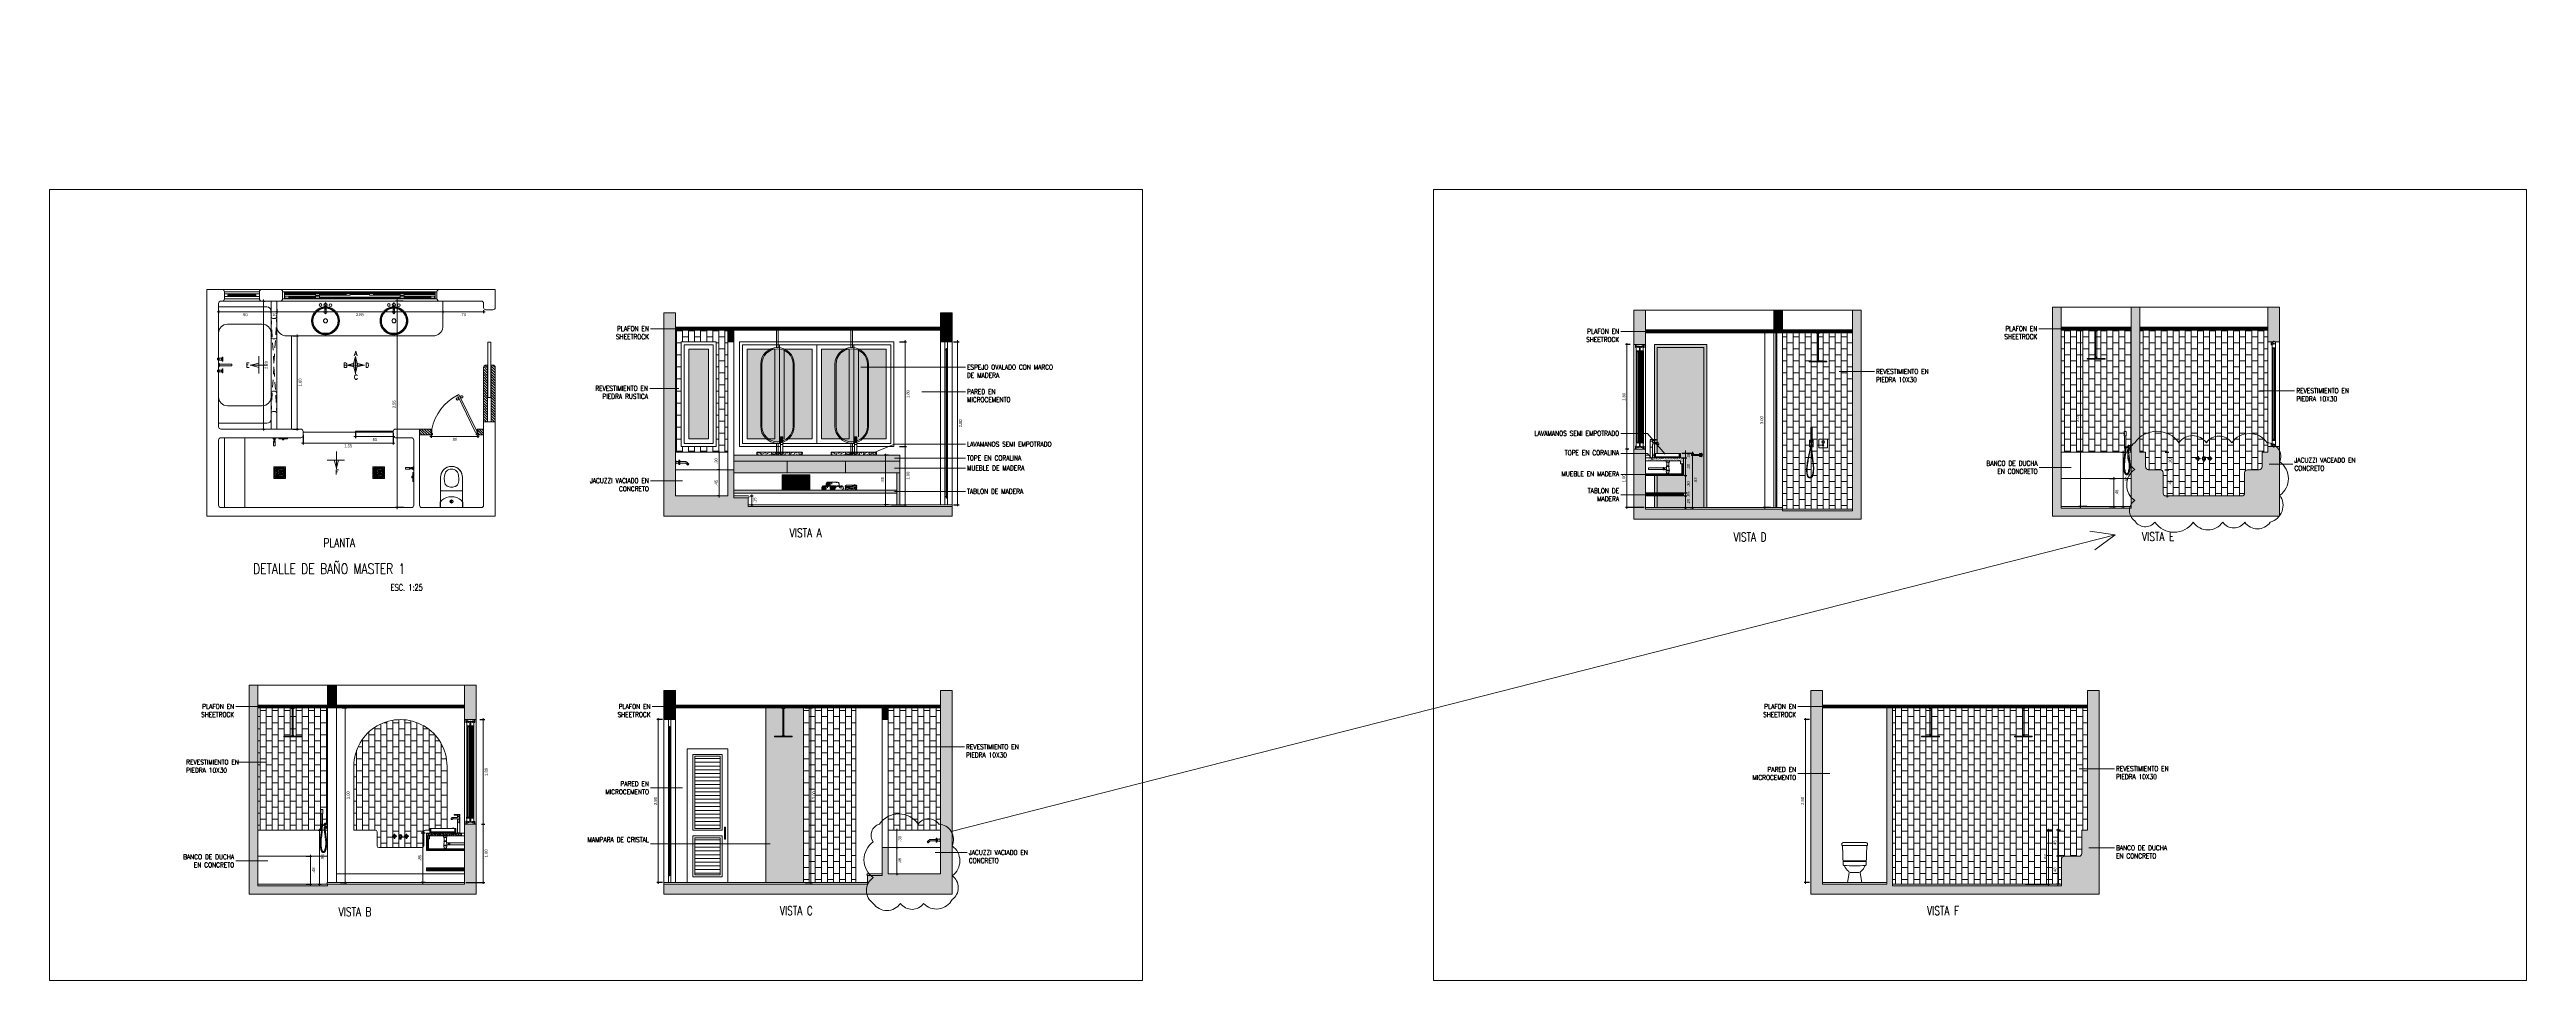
# Model space of a CAD drawing. Header units: metres. Extents: x 8 to 2416, y -346 to 476.
# Drawn here: x 321.27 to 363.8, y -12.2 to 3.8 of the extents above; entities that cross this region are included whole.
import ezdxf

# ---------------------------------------------------------------- set-up
doc = ezdxf.new("R2010")
doc.units = ezdxf.units.M
doc.header["$PDMODE"] = 34
for name, pattern in [('0', [0]), ('CENTER2', [28.575, 19.05, -3.175, 3.175, -3.175]), ('CONTINU', [0]), ('DASHED', [0.75, 0.5, -0.25]), ('HIDDEN2', [0.1875, 0.125, -0.0625])]:
    doc.linetypes.add(name, pattern=pattern)
doc.layers.get('0').update_dxf_attribs({"color": 250, "linetype": '0', "lineweight": 20})
doc.layers.get('Defpoints').update_dxf_attribs({"color": 6})
for name, color, linetype, lineweight in [('4', 253, 'Continuous', 9), ('A-DOOR', 35, 'Continuous', 5), ('A-WALL', 250, 'Continuous', 20), ('baños', 140, 'Continuous', 0), ('corte', 250, 'Continuous', 20), ('cristales', 131, 'Continuous', 0), ('DIMENSIONES', 5, 'Continuous', 5), ('EL1', 150, 'Continuous', 13), ('madera', 33, 'Continuous', 0), ('MOBILIARIOS', 252, 'Continuous', 0), ('muros bajitos', 252, 'Continuous', 5), ('piscina', 131, 'Continuous', 0), ('piso', 253, 'Continuous', 0), ('PLAFON', 253, 'Continuous', 5), ('PLF 01', 252, 'Continuous', 9), ('PROYECCION', 9, 'DASHED', 0), ('SE-2', 252, 'Continuous', 9), ('SE-3', 253, 'Continuous', 5), ('SE-4', 254, 'Continuous', 0), ('textos', 7, 'Continuous', 0)]:
    doc.layers.add(name, color=color, linetype=linetype, lineweight=lineweight)
doc.layers.add('RELLENO SECCION', color=8, linetype='Continuous', lineweight=0, transparency=0.4)
doc.styles.add('Arch-Dim', font='romans.shx', dxfattribs={"width": 0.75})
doc.styles.add('ESC25-2mm', font='arial.ttf', dxfattribs={"height": 0.05})
doc.styles.get("Standard").update_dxf_attribs({"font": 'arial.ttf', "height": 0.1875})
doc.dimstyles.new('DIMS25', dxfattribs={"dimtxt": 0.05, "dimasz": 0.05, "dimexe": 0.025, "dimexo": 0.025, "dimgap": 0.025, "dimtad": 2, "dimzin": 4, "dimdsep": 46, "dimtxsty": 'ESC25-2mm', "dimblk": 'DOTSMALL', "dimcen": 0.025, "dimdle": 0.025, "dimclrd": 256, "dimclre": 256, "dimclrt": 1, "dimadec": 0, "dimazin": 0, "dimtfac": 1, "dimtix": 1, "dimtmove": 2, "dimatfit": 3, "dimfxl": 1, "dimtolj": 1, "dimtzin": 0, "dimlwd": -1, "dimarcsym": 0})
pattern_1 = [(90, (1e-12, -6.52293), (-0.103632, 6e-18), []), (180, (1e-12, -6.52293), (-0.103632, -0.103632), [0.103632, -0.103632])]
pattern_2 = [(37.5, (0.682703, -6.522928), (-0.0016000313, 0.0489413237), [0, -0.038608, 0, -0.04318, 0, -0.041275]), (7.5, (0.682703, -6.52293), (0.044952328, 0.07168251), [0, -0.020828, 0, -0.034798, 0, -0.013335]), (327.5, (0.65146, -6.522928), (0.079099237, 0.0001437185), [0, -0.0127, 0, -0.04572, 0, -0.05969]), (317.5, (0.65146, -6.52293), (0.076355645, 0.022292932), [0, -0.00635, 0, -0.029972, 0, -0.03429])]

# ---------------------------------------------------------------- blocks, each defined once
blk = doc.blocks.new('A$Ccbda7011')
at = {"layer": 'SE-4'}
for p, q in [((0.125, 0.494, -0.031), (0.18, 0.494, -0.031)), ((0.17, 0.491, -0.028), (0.135, 0.491, -0.028)), ((0.137, 0.489, -0.028), (0.168, 0.488, -0.028)), ((0.142, 0.481, -0.028), (0.163, 0.481, -0.028)), ((0.305, 0.013), (0, 0.013)), ((0, 0.013), (0, 0.002)), ((0.001, 0.001), (0.304, 0.001)), ((0.021, 0.001), (0.021, 0)), ((0.024, 0), (0.022, 0)), ((0.024, 0), (0.024, 0.001)), ((0.026, 0.001), (0.026, 0)), ((0.026, 0), (0.028, 0)), ((0.029, 0.001), (0.029, 0)), ((0.039, 0.001), (0.039, 0)), ((0.039, 0), (0.041, 0)), ((0.042, 0), (0.042, 0.001)), ((0.043, 0.001), (0.043, 0)), ((0.043, 0), (0.046, 0)), ((0.046, 0), (0.046, 0.001)), ((0.047, 0.001), (0.047, 0)), ((0.047, 0), (0.049, 0)), ((0.05, 0), (0.05, 0.001)), ((0.057, 0.001), (0.058, 0)), ((0.058, 0), (0.06, 0)), ((0.059, 0.001), (0.059, 0)), ((0.06, 0), (0.062, 0)), ((0.062, 0), (0.062, 0.001)), ((0.065, 0.001), (0.065, 0)), ((0.065, 0), (0.067, 0)), ((0.067, 0), (0.068, 0.001)), ((0.068, 0.001), (0.068, 0)), ((0.068, 0), (0.07, 0)), ((0.07, 0), (0.071, 0.001)), ((0.075, 0.001), (0.075, 0)), ((0.075, 0), (0.077, 0)), ((0.077, 0), (0.078, 0.001)), ((0.077, 0), (0.079, 0)), ((0.079, 0), (0.079, 0.001)), ((0.086, 0.001), (0.086, 0)), ((0.087, 0), (0.089, 0)), ((0.089, 0.001), (0.089, 0)), ((0.089, 0), (0.089, 0.001)), ((0.09, 0.001), (0.09, 0)), ((0.09, 0), (0.093, 0)), ((0.093, 0), (0.093, 0.001)), ((0.095, 0.001), (0.095, 0)), ((0.095, 0), (0.097, 0)), ((0.097, 0.001), (0.097, 0)), ((0.097, 0), (0.1, 0)), ((0.1, 0.001), (0.1, 0)), ((0.108, 0.001), (0.108, 0)), ((0.108, 0), (0.11, 0)), ((0.111, 0), (0.111, 0.001)), ((0.114, 0.001), (0.114, 0)), ((0.114, 0), (0.116, 0)), ((0.116, 0), (0.117, 0.001)), ((0.117, 0.001), (0.118, 0)), ((0.118, 0), (0.12, 0)), ((0.12, 0), (0.12, 0.001)), ((0.12, 0), (0.121, 0)), ((0.121, 0), (0.122, 0.001)), ((0.123, 0.001), (0.123, 0)), ((0.123, 0), (0.126, 0)), ((0.126, 0), (0.126, 0.001)), ((0.129, 0.001), (0.129, 0)), ((0.129, 0), (0.131, 0)), ((0.132, 0), (0.131, 0)), ((0.132, 0), (0.132, 0.001)), ((0.132, 0), (0.132, 0.001)), ((0.132, 0.001), (0.132, 0)), ((0.133, 0.014), (0.172, 0.014)), ((0.133, 0), (0.135, 0)), ((0.136, 0.016), (0.134, 0.016)), ((0.134, 0.016), (0.134, 0.014)), ((0.135, 0.001), (0.135, 0)), ((0.136, 0.021), (0.168, 0.021)), ((0.136, 0.021), (0.136, 0.017)), ((0.139, 0.032), (0.139, 0.027)), ((0.14, 0.032), (0.148, 0.032)), ((0.14, 0), (0.14, 0.001)), ((0.141, 0.025), (0.141, 0.024)), ((0.143, 0), (0.141, 0)), ((0.143, 0.04), (0.143, 0.032)), ((0.143, 0.001), (0.143, 0)), ((0.147, 0.027), (0.147, 0.032)), ((0.148, 0.032), (0.157, 0.032)), ((0.151, 0), (0.151, 0.001)), ((0.154, 0), (0.151, 0)), ((0.154, 0.001), (0.154, 0)), ((0.157, 0.032), (0.165, 0.032)), ((0.158, 0.032), (0.158, 0.027)), ((0.161, 0.032), (0.161, 0.04)), ((0.162, 0.001), (0.162, 0)), ((0.162, 0), (0.164, 0)), ((0.164, 0.024), (0.164, 0.025)), ((0.165, 0), (0.165, 0.001)), ((0.166, 0.027), (0.166, 0.032)), ((0.168, 0.017), (0.168, 0.021)), ((0.169, 0.016), (0.17, 0.016)), ((0.17, 0.014), (0.17, 0.016)), ((0.17, 0.001), (0.17, 0)), ((0.172, 0), (0.17, 0)), ((0.173, 0), (0.173, 0.001)), ((0.173, 0), (0.173, 0.001)), ((0.173, 0.001), (0.173, 0)), ((0.173, 0), (0.174, 0)), ((0.176, 0), (0.174, 0)), ((0.176, 0.001), (0.176, 0)), ((0.179, 0), (0.179, 0.001)), ((0.182, 0), (0.179, 0)), ((0.182, 0.001), (0.182, 0)), ((0.184, 0), (0.183, 0.001)), ((0.185, 0), (0.184, 0)), ((0.185, 0), (0.185, 0.001)), ((0.187, 0), (0.185, 0)), ((0.188, 0.001), (0.187, 0)), ((0.189, 0), (0.188, 0.001)), ((0.191, 0), (0.189, 0)), ((0.191, 0.001), (0.191, 0)), ((0.194, 0), (0.194, 0.001)), ((0.197, 0), (0.195, 0)), ((0.197, 0.001), (0.197, 0)), ((0.205, 0.001), (0.205, 0)), ((0.208, 0), (0.205, 0)), ((0.208, 0.001), (0.208, 0)), ((0.21, 0), (0.208, 0)), ((0.21, 0.001), (0.21, 0)), ((0.212, 0), (0.212, 0.001)), ((0.215, 0), (0.212, 0)), ((0.215, 0.001), (0.215, 0)), ((0.216, 0.001), (0.216, 0)), ((0.216, 0), (0.216, 0.001)), ((0.218, 0), (0.216, 0)), ((0.219, 0.001), (0.219, 0)), ((0.226, 0), (0.226, 0.001)), ((0.228, 0), (0.226, 0)), ((0.228, 0), (0.227, 0.001)), ((0.23, 0), (0.228, 0)), ((0.23, 0.001), (0.23, 0)), ((0.235, 0), (0.234, 0.001)), ((0.237, 0), (0.235, 0)), ((0.238, 0), (0.237, 0.001)), ((0.237, 0.001), (0.237, 0)), ((0.24, 0), (0.238, 0)), ((0.24, 0.001), (0.24, 0)), ((0.243, 0), (0.243, 0.001)), ((0.245, 0), (0.243, 0)), ((0.247, 0), (0.245, 0)), ((0.246, 0.001), (0.246, 0)), ((0.248, 0.001), (0.247, 0)), ((0.255, 0), (0.255, 0.001)), ((0.258, 0), (0.256, 0)), ((0.258, 0.001), (0.258, 0)), ((0.259, 0), (0.259, 0.001)), ((0.262, 0), (0.259, 0)), ((0.262, 0.001), (0.262, 0)), ((0.263, 0), (0.263, 0.001)), ((0.266, 0), (0.264, 0)), ((0.266, 0.001), (0.266, 0)), ((0.276, 0.001), (0.276, 0)), ((0.279, 0), (0.277, 0)), ((0.279, 0.001), (0.279, 0)), ((0.281, 0), (0.281, 0.001)), ((0.281, 0), (0.283, 0)), ((0.284, 0.001), (0.284, 0)), ((0.305, 0.002), (0.305, 0.013))]:
    blk.add_line(p, q, dxfattribs=at)
blk.add_polyline3d([(0.152, 0.04, 0), (0.162, 0.04, 0), (0.163, 0.04, 0), (0.163, 0.04, 0), (0.163, 0.041, 0), (0.163, 0.481, -0.028), (0.166, 0.481, -0.028), (0.167, 0.481, -0.028), (0.167, 0.481, -0.028), (0.168, 0.482, -0.028), (0.168, 0.482, -0.028), (0.168, 0.483, -0.028), (0.168, 0.488, -0.028), (0.168, 0.489, -0.028), (0.168, 0.49, -0.028), (0.169, 0.491, -0.028), (0.17, 0.491, -0.028), (0.17, 0.491, -0.028), (0.18, 0.494, -0.031), (0.18, 0.494, -0.031), (0.181, 0.494, -0.031), (0.181, 0.495, -0.031), (0.181, 0.495, -0.031), (0.181, 0.497, -0.031), (0.181, 0.498, -0.031), (0.181, 0.498, -0.031), (0.18, 0.498, -0.031), (0.18, 0.498, -0.031), (0.152, 0.498, 0), (0.125, 0.498, -0.031), (0.125, 0.498, -0.031), (0.124, 0.498, -0.031), (0.124, 0.498, -0.031), (0.124, 0.497, -0.031), (0.124, 0.495, -0.031), (0.124, 0.495, -0.031), (0.124, 0.494, -0.031), (0.125, 0.494, -0.031), (0.125, 0.494, -0.031), (0.135, 0.491, -0.028), (0.135, 0.491, -0.028), (0.136, 0.491, -0.028), (0.137, 0.49, -0.028), (0.137, 0.489, -0.028), (0.137, 0.488, -0.028), (0.137, 0.483, -0.028), (0.137, 0.482, -0.028), (0.137, 0.482, -0.028), (0.138, 0.481, -0.028), (0.138, 0.481, -0.028), (0.139, 0.481, -0.028), (0.142, 0.481, -0.028), (0.142, 0.041, 0), (0.142, 0.04, 0), (0.142, 0.04, 0), (0.143, 0.04, 0), (0.152, 0.04, 0)], dxfattribs=at)
for centre, radius, start, end in [((0.001, 0.002), 0.00076, 180.0001, 270.0001), ((0.022, 0), 0.0002, 186.1254, 267.8778), ((0.024, 0), 0.0002, 268.0001, 349.8749), ((0.026, 0), 0.000209, 187.3379, 273.4206), ((0.028, 0), 0.000197, 266.7984, 346.0417), ((0.039, 0), 0.000363, 210.4643, 266.5336), ((0.041, 0), 0.000209, 267.5408, 348.9722), ((0.043, 0), 0.0002, 187.2323, 268.888), ((0.046, 0), 0.000207, 270.7046, 352.3565), ((0.047, 0), 0.0002, 187.2818, 269.9582), ((0.049, 0), 0.000201, 267.6947, 350.6353), ((0.058, 0), 0.000202, 187.3666, 270.0057), ((0.06, 0), 0.000265, 190.201, 253.6362), ((0.062, 0), 0.000195, 270.0001, 343.4654), ((0.065, 0), 0.000201, 188.3284, 274.9162), ((0.067, 0), 0.0002, 270.0001, 351.6717), ((0.068, 0), 0.0002, 188.3284, 264.9499), ((0.07, 0), 0.000204, 263.5743, 354.0215), ((0.075, 0), 0.000203, 187.5258, 270.2894), ((0.077, 0), 0.000202, 281.4918, 350.7792), ((0.079, 0), 0.0002, 269.8867, 351.785), ((0.087, 0), 0.000221, 187.1287, 269.8937), ((0.089, 0), 0.000242, 279.5605, 346.3543), ((0.089, 0), 0.000242, 258.2134, 258.6914), ((0.089, 0), 0.000199, 287.1816, 351.7734), ((0.09, 0), 0.0002, 187.2323, 268.888), ((0.093, 0), 0.000207, 270.705, 352.3561), ((0.095, 0), 0.0002, 188.3284, 264.0707), ((0.097, 0), 0.000208, 188.7666, 270.6784), ((0.1, 0), 0.000206, 268.9346, 351.0426), ((0.108, 0), 0.0002, 187.2323, 268.888), ((0.11, 0), 0.000207, 270.705, 352.3561), ((0.114, 0), 0.0003, 188.3284, 264.7612), ((0.116, 0), 0.000303, 270.2306, 357.3788), ((0.118, 0), 0.000206, 187.6121, 264.5753), ((0.12, 0), 0.000237, 276.7319, 347.4136), ((0.121, 0), 0.0002, 270.0001, 351.6717), ((0.123, 0), 0.000205, 187.9746, 272.2158), ((0.126, 0), 0.000209, 264.1042, 352.0408), ((0.129, 0), 0.0002, 188.3284, 267.764), ((0.131, 0), 0.000205, 270.6267, 352.8086), ((0.132, 0), 0.000304, 271.2928, 351.0106), ((0.133, 0), 0.0002, 188.3284, 264.6034), ((0.133, 0.013), 0.0008, 90, 175), ((0.135, 0), 0.000206, 267.9722, 353.137), ((0.136, 0.017), 0.0005, 270, 0), ((0.14, 0.032), 0.0005, 90, 180), ((0.14, 0.027), 0.0005, 180, 253.7398), ((0.152, 0.015), 0.014, 147.5383, 158.4165), ((0.139, 0.025), 0.002, 0, 73.7398), ((0.141, 0), 0.0002, 188.3334, 269.1335), ((0.139, 0.024), 0.002, 327.5383, 0), ((0.143, 0), 0.0002, 274.628, 351.6717), ((0.151, 0), 0.000301, 199.4443, 279.2069), ((0.154, 0), 0.000226, 264.5007, 349.1856), ((0.162, 0), 0.0002, 188.3284, 265.3721), ((0.166, 0.025), 0.002, 106.2602, 180), ((0.166, 0.024), 0.002, 180, 212.4617), ((0.152, 0.015), 0.014, 21.5835, 32.4617), ((0.164, 0), 0.0002, 270.8666, 351.6667), ((0.165, 0.032), 0.0005, 0, 90), ((0.165, 0.027), 0.0005, 286.2602, 0), ((0.169, 0.017), 0.0005, 180, 270), ((0.17, 0), 0.000206, 186.8632, 272.0279), ((0.172, 0.013), 0.0008, 5, 90), ((0.172, 0), 0.0002, 275.3968, 351.6717), ((0.174, 0), 0.000205, 187.1916, 269.3735), ((0.173, 0), 0.000304, 188.9895, 268.7074), ((0.176, 0), 0.0002, 272.2362, 351.6717), ((0.179, 0), 0.000209, 187.9593, 275.896), ((0.182, 0), 0.000205, 267.7844, 352.0255), ((0.184, 0), 0.0002, 188.3284, 270.0001), ((0.185, 0), 0.000237, 192.5866, 263.2683), ((0.187, 0), 0.000206, 275.4248, 352.388), ((0.189, 0), 0.000303, 182.6214, 269.7695), ((0.191, 0), 0.0003, 275.2389, 351.6717), ((0.195, 0), 0.000207, 187.644, 269.2952), ((0.197, 0), 0.0002, 271.1121, 352.7678), ((0.205, 0), 0.000206, 188.9575, 271.0655), ((0.208, 0), 0.000208, 269.3218, 351.2335), ((0.21, 0), 0.0002, 275.9294, 351.6717), ((0.212, 0), 0.000207, 187.644, 269.2952), ((0.215, 0), 0.0002, 271.1121, 352.7678), ((0.216, 0), 0.000242, 193.6459, 260.4396), ((0.216, 0), 0.000242, 281.3087, 281.7867), ((0.216, 0), 0.000199, 188.2267, 252.8185), ((0.218, 0), 0.000221, 270.1064, 352.8714), ((0.226, 0), 0.0002, 188.2151, 270.1134), ((0.228, 0), 0.000202, 189.2209, 258.5084), ((0.23, 0), 0.000203, 269.7108, 352.4744), ((0.235, 0), 0.000204, 185.9786, 276.4259), ((0.237, 0), 0.0002, 275.0502, 351.6717), ((0.238, 0), 0.0002, 188.3284, 270.0001), ((0.24, 0), 0.000201, 265.0839, 351.6717), ((0.243, 0), 0.000195, 196.5348, 270.0001), ((0.245, 0), 0.000265, 286.3639, 349.7991), ((0.247, 0), 0.000202, 269.9945, 352.6336), ((0.256, 0), 0.000201, 189.3649, 272.3055), ((0.258, 0), 0.0002, 270.042, 352.7184), ((0.259, 0), 0.000207, 187.6436, 269.2956), ((0.262, 0), 0.0002, 271.1121, 352.7678), ((0.264, 0), 0.000209, 191.0279, 272.4593), ((0.266, 0), 0.000363, 273.4666, 329.5359), ((0.277, 0), 0.000197, 193.9584, 273.2018), ((0.279, 0), 0.000209, 266.5795, 352.6623), ((0.281, 0), 0.0002, 190.1253, 272.0001), ((0.283, 0), 0.0002, 272.1223, 353.8748), ((0.304, 0.002), 0.00076, 270.0001, 0.0001), ((0.304, 0.001), 1.269970604659171e-12, 270.0001, 90.0001)]:
    blk.add_arc(centre, radius, start, end, dxfattribs=at)
for points, knots in [([(0.148, 0.032), (0.148, 0.032), (0.148, 0.032), (0.147, 0.032), (0.147, 0.032), (0.147, 0.032), (0.147, 0.032), (0.147, 0.032), (0.147, 0.032), (0.147, 0.032)], [0, 0, 0, 0, 0.5, 0.5, 0.75, 0.75, 0.875, 0.875, 1, 1, 1, 1]), ([(0.147, 0.027), (0.147, 0.027), (0.147, 0.027), (0.147, 0.027), (0.147, 0.027), (0.147, 0.027), (0.147, 0.027), (0.147, 0.027), (0.147, 0.027), (0.148, 0.027)], [0, 0, 0, 0, 0.125, 0.125, 0.25, 0.25, 0.5, 0.5, 1, 1, 1, 1]), ([(0.148, 0.027), (0.148, 0.026), (0.149, 0.026), (0.15, 0.026), (0.151, 0.026), (0.152, 0.026), (0.152, 0.026), (0.152, 0.026), (0.152, 0.026), (0.153, 0.026), (0.153, 0.026), (0.154, 0.026), (0.155, 0.026), (0.156, 0.026), (0.157, 0.026), (0.157, 0.027)], [0, 0, 0, 0, 0.25, 0.25, 0.375, 0.375, 0.4375, 0.4375, 0.5, 0.5, 0.625, 0.625, 0.75, 0.75, 1, 1, 1, 1]), ([(0.158, 0.032), (0.158, 0.032), (0.158, 0.032), (0.158, 0.032), (0.158, 0.032), (0.158, 0.032), (0.158, 0.032), (0.157, 0.032), (0.157, 0.032), (0.157, 0.032)], [0, 0, 0, 0, 0.125, 0.125, 0.25, 0.25, 0.5, 0.5, 1, 1, 1, 1]), ([(0.157, 0.027), (0.158, 0.027), (0.158, 0.027), (0.158, 0.027), (0.158, 0.027), (0.158, 0.027), (0.158, 0.027), (0.158, 0.027), (0.158, 0.027), (0.158, 0.027)], [0, 0, 0, 0, 0.5, 0.5, 0.75, 0.75, 0.875, 0.875, 1, 1, 1, 1])]:
    blk.add_open_spline(points, degree=3, knots=knots, dxfattribs=at)
blk = doc.blocks.new('A$C3bae67db')
at = {"layer": 'baños'}
for p, q in [((0.056, 0.142), (0.056, 0.058)), ((0.058, 0.144), (0.142, 0.144)), ((0.058, 0.14), (0.058, 0.06)), ((0.058, 0.056), (0.142, 0.056)), ((0.06, 0.142), (0.14, 0.142)), ((0.06, 0.058), (0.14, 0.058)), ((0.142, 0.14), (0.142, 0.06)), ((0.144, 0.142), (0.144, 0.058))]:
    blk.add_line(p, q, dxfattribs=at)
for points in [[(0.2, 0.2), (0, 0.2), (0, 0), (0.2, 0)], [(0.182, 0.182), (0.018, 0.182), (0.018, 0.018), (0.182, 0.018)]]:
    blk.add_lwpolyline(points, close=True, dxfattribs=at)
for centre, radius in [((0.027, 0.141), 0.00173), ((0.027, 0.059), 0.00173), ((0.036, 0.173), 0.00173), ((0.036, 0.141), 0.00173), ((0.036, 0.108), 0.00173), ((0.036, 0.092), 0.00173), ((0.036, 0.059), 0.00173), ((0.036, 0.027), 0.00173), ((0.045, 0.173), 0.00173), ((0.045, 0.141), 0.00173), ((0.045, 0.108), 0.00173), ((0.045, 0.092), 0.00173), ((0.045, 0.059), 0.00173), ((0.045, 0.027), 0.00173), ((0.054, 0.173), 0.00173), ((0.054, 0.027), 0.00173), ((0.054, 0.152), 0.000343), ((0.054, 0.048), 0.000343), ((0.064, 0.173), 0.00173), ((0.064, 0.027), 0.00173), ((0.064, 0.152), 0.000343), ((0.064, 0.048), 0.000343), ((0.068, 0.1), 0.00173), ((0.073, 0.173), 0.00173), ((0.073, 0.027), 0.00173), ((0.077, 0.132), 0.00173), ((0.077, 0.1), 0.00173), ((0.077, 0.068), 0.00173), ((0.082, 0.173), 0.00173), ((0.082, 0.027), 0.00173), ((0.086, 0.132), 0.00173), ((0.086, 0.1), 0.00173), ((0.086, 0.068), 0.00173), ((0.095, 0.132), 0.00173), ((0.095, 0.068), 0.00173), ((0.095, 0.111), 0.000343), ((0.095, 0.089), 0.000343), ((0.105, 0.132), 0.00173), ((0.105, 0.068), 0.00173), ((0.105, 0.111), 0.000343), ((0.105, 0.089), 0.000343), ((0.114, 0.132), 0.00173), ((0.114, 0.1), 0.00173), ((0.114, 0.068), 0.00173), ((0.118, 0.173), 0.00173), ((0.118, 0.027), 0.00173), ((0.123, 0.132), 0.00173), ((0.123, 0.1), 0.00173), ((0.123, 0.068), 0.00173), ((0.127, 0.173), 0.00173), ((0.127, 0.027), 0.00173), ((0.132, 0.1), 0.00173), ((0.136, 0.173), 0.00173), ((0.136, 0.027), 0.00173), ((0.136, 0.152), 0.000343), ((0.136, 0.048), 0.000343), ((0.146, 0.173), 0.00173), ((0.146, 0.027), 0.00173), ((0.146, 0.152), 0.000343), ((0.146, 0.048), 0.000343), ((0.155, 0.173), 0.00173), ((0.155, 0.141), 0.00173), ((0.155, 0.108), 0.00173), ((0.155, 0.092), 0.00173), ((0.155, 0.059), 0.00173), ((0.155, 0.027), 0.00173), ((0.164, 0.173), 0.00173), ((0.164, 0.141), 0.00173), ((0.164, 0.108), 0.00173), ((0.164, 0.092), 0.00173), ((0.164, 0.059), 0.00173), ((0.164, 0.027), 0.00173), ((0.173, 0.141), 0.00173), ((0.173, 0.059), 0.00173)]:
    blk.add_circle(centre, radius, dxfattribs=at)
for centre, radius, start, end in [((0.027, 0.173), 0.0012, 19.9835, 180.0929), ((0.027, 0.173), 0.00151, 39.7913, 147.8576), ((0.027, 0.173), 0.00152, 148.3667, 279.4518), ((0.027, 0.173), 0.0012, 179.9941, 199.6485), ((0.027, 0.173), 0.0012, 199.9156, 0.0932), ((0.026, 0.162), 0.00119, 19.33, 180.3589), ((0.027, 0.162), 0.00152, 0.5726, 179.4251), ((0.026, 0.162), 0.00121, 179.9973, 199.4671), ((0.026, 0.162), 0.00119, 199.33, 0.3617), ((0.027, 0.162), 0.00152, 180.5561, 359.4416), ((0.026, 0.152), 0.00119, 19.3221, 180.3634), ((0.027, 0.152), 0.00152, 0.5838, 179.4152), ((0.026, 0.152), 0.00121, 179.9973, 199.4636), ((0.026, 0.152), 0.00119, 199.3221, 0.3634), ((0.027, 0.152), 0.00152, 180.5738, 359.4252), ((0.026, 0.141), 0.00119, 359.5143, 160.6812), ((0.027, 0.141), 0.00152, 0.4815, 179.5185), ((0.026, 0.141), 0.00124, 160.6483, 179.7915), ((0.026, 0.141), 0.00119, 179.7832, 340.6624), ((0.027, 0.141), 0.00152, 180.6759, 359.3241), ((0.027, 0.13), 0.00152, 0.5748, 179.4262), ((0.026, 0.13), 0.00119, 359.6366, 160.6779), ((0.026, 0.13), 0.00121, 160.5364, 180.0027), ((0.026, 0.13), 0.00119, 179.6366, 340.6779), ((0.027, 0.13), 0.00152, 180.5848, 359.4162), ((0.027, 0.119), 0.00152, 0.5584, 179.4439), ((0.026, 0.119), 0.00121, 160.5329, 180.0027), ((0.026, 0.119), 0.00119, 359.6383, 160.67), ((0.026, 0.119), 0.00119, 179.6411, 340.67), ((0.027, 0.119), 0.00152, 180.5749, 359.4274), ((0.027, 0.108), 0.00152, 80.5482, 211.6333), ((0.027, 0.108), 0.0012, 160.3515, 180.0059), ((0.027, 0.108), 0.0012, 359.9068, 160.0844), ((0.027, 0.108), 0.0012, 179.9071, 340.0165), ((0.027, 0.108), 0.00151, 212.1424, 320.2087), ((0.027, 0.1), 0.00152, 80.5482, 211.6333), ((0.027, 0.1), 0.0012, 359.9068, 160.0844), ((0.027, 0.1), 0.0012, 160.3515, 180.0059), ((0.027, 0.1), 0.0012, 179.9071, 340.0165), ((0.027, 0.1), 0.00151, 212.1424, 320.2087), ((0.027, 0.092), 0.0012, 19.9835, 180.0929), ((0.027, 0.092), 0.00151, 39.7913, 147.8576), ((0.027, 0.092), 0.0012, 179.9941, 199.6485), ((0.027, 0.092), 0.0012, 199.9156, 0.0932), ((0.027, 0.092), 0.00152, 148.3667, 279.4518), ((0.026, 0.081), 0.00119, 19.33, 180.3589), ((0.027, 0.081), 0.00152, 0.5726, 179.4251), ((0.026, 0.081), 0.00121, 179.9973, 199.4671), ((0.026, 0.081), 0.00119, 199.33, 0.3617), ((0.027, 0.081), 0.00152, 180.5561, 359.4416), ((0.026, 0.07), 0.00119, 19.3221, 180.3634), ((0.027, 0.07), 0.00152, 0.5838, 179.4152), ((0.026, 0.07), 0.00121, 179.9973, 199.4636), ((0.026, 0.07), 0.00119, 199.3221, 0.3634), ((0.027, 0.07), 0.00152, 180.5738, 359.4252), ((0.027, 0.059), 0.00152, 0.6759, 179.3241), ((0.026, 0.059), 0.00119, 19.3376, 180.2168), ((0.026, 0.059), 0.00124, 180.2085, 199.3517), ((0.026, 0.059), 0.00119, 199.3188, 0.4857), ((0.027, 0.059), 0.00152, 180.4815, 359.5185), ((0.026, 0.048), 0.00119, 359.6366, 160.6779), ((0.027, 0.048), 0.00152, 0.5748, 179.4262), ((0.026, 0.048), 0.00121, 160.5364, 180.0027), ((0.026, 0.048), 0.00119, 179.6366, 340.6779), ((0.027, 0.048), 0.00152, 180.5848, 359.4162), ((0.026, 0.037), 0.00119, 359.6383, 160.67), ((0.027, 0.037), 0.00152, 0.5584, 179.4439), ((0.026, 0.037), 0.00121, 160.5329, 180.0027), ((0.026, 0.037), 0.00119, 179.6411, 340.67), ((0.027, 0.037), 0.00152, 180.5749, 359.4274), ((0.027, 0.027), 0.0012, 359.9068, 160.0844), ((0.027, 0.027), 0.00152, 80.5482, 211.6333), ((0.027, 0.027), 0.0012, 160.3515, 180.0059), ((0.027, 0.027), 0.0012, 179.9071, 340.0165), ((0.027, 0.027), 0.00151, 212.1424, 320.2087), ((0.027, 0.173), 0.000342, 144.1963, 216.5408), ((0.027, 0.173), 0.000343, 80.3618, 144.2973), ((0.027, 0.173), 0.000341, 216.6622, 290.4664), ((0.026, 0.162), 0.000341, 179.6804, 0.326), ((0.026, 0.162), 0.000341, 359.6804, 180.326), ((0.026, 0.152), 0.000341, 0, 180.3293), ((0.026, 0.152), 0.000341, 179.6754, 0.6539), ((0.026, 0.141), 0.000341, 180.0955, 359.9045), ((0.026, 0.141), 0.000341, 359.2459, 180.7541), ((0.026, 0.13), 0.000341, 179.6707, 360), ((0.026, 0.13), 0.000341, 359.3461, 180.3246), ((0.026, 0.119), 0.000341, 359.674, 180.3196), ((0.026, 0.119), 0.000341, 179.674, 0.3196), ((0.027, 0.108), 0.000341, 69.5336, 143.3378), ((0.027, 0.108), 0.000342, 143.4592, 215.8037), ((0.027, 0.108), 0.000343, 215.7027, 279.6382), ((0.027, 0.1), 0.000342, 143.4592, 215.8037), ((0.027, 0.1), 0.000341, 69.5336, 143.3378), ((0.027, 0.1), 0.000343, 215.7027, 279.6382), ((0.027, 0.092), 0.000342, 144.1963, 216.5408), ((0.027, 0.092), 0.000341, 216.6622, 290.4664), ((0.027, 0.092), 0.000343, 80.3618, 144.2973), ((0.026, 0.081), 0.000341, 179.6804, 0.326), ((0.026, 0.081), 0.000341, 359.6804, 180.326), ((0.026, 0.07), 0.000341, 0, 180.3293), ((0.026, 0.07), 0.000341, 179.6754, 0.6539), ((0.026, 0.059), 0.000341, 0.0955, 179.9045), ((0.026, 0.059), 0.000341, 179.2459, 0.7541), ((0.026, 0.048), 0.000341, 359.3461, 180.3246), ((0.026, 0.048), 0.000341, 179.6707, 360), ((0.026, 0.037), 0.000341, 359.674, 180.3196), ((0.026, 0.037), 0.000341, 179.674, 0.3196), ((0.027, 0.027), 0.000342, 143.4592, 215.8037), ((0.027, 0.027), 0.000341, 69.5336, 143.3378), ((0.027, 0.027), 0.000343, 215.7027, 279.6382), ((0.027, 0.173), 0.000343, 290.3438, 6.4069), ((0.027, 0.173), 0.00034, 6.4383, 80.3435), ((0.027, 0.173), 0.00151, 279.6351, 40.4696), ((0.027, 0.108), 0.00151, 319.5304, 80.3649), ((0.027, 0.108), 0.000343, 353.5931, 69.6562), ((0.027, 0.108), 0.00034, 279.6565, 353.5617), ((0.027, 0.1), 0.00151, 319.5304, 80.3649), ((0.027, 0.1), 0.000343, 353.5931, 69.6562), ((0.027, 0.1), 0.00034, 279.6565, 353.5617), ((0.027, 0.092), 0.00151, 279.6351, 40.4696), ((0.027, 0.092), 0.000343, 290.3438, 6.4069), ((0.027, 0.092), 0.00034, 6.4383, 80.3435), ((0.027, 0.027), 0.00151, 319.5304, 80.3649), ((0.027, 0.027), 0.000343, 353.5931, 69.6562), ((0.027, 0.027), 0.00034, 279.6565, 353.5617), ((0.027, 0.173), 0.0012, 359.9941, 19.7165), ((0.026, 0.162), 0.00121, 0, 19.4671), ((0.026, 0.152), 0.00121, 359.9973, 19.4636), ((0.026, 0.141), 0.00121, 340.5376, 359.8823), ((0.026, 0.13), 0.00121, 340.5364, 0.0027), ((0.026, 0.119), 0.00121, 340.5329, 0), ((0.027, 0.108), 0.0012, 340.2835, 0.0059), ((0.027, 0.1), 0.0012, 340.2835, 0.0059), ((0.027, 0.092), 0.0012, 359.9941, 19.7165), ((0.026, 0.081), 0.00121, 0, 19.4671), ((0.026, 0.07), 0.00121, 359.9973, 19.4636), ((0.026, 0.059), 0.00121, 0.1177, 19.4624), ((0.026, 0.048), 0.00121, 340.5364, 0.0027), ((0.026, 0.037), 0.00121, 340.5329, 0), ((0.027, 0.027), 0.0012, 340.2835, 0.0059), ((0.036, 0.173), 0.00151, 0.9002, 179.1012), ((0.036, 0.173), 0.00151, 177.9698, 2.1771), ((0.036, 0.162), 0.00151, 0.514, 179.4191), ((0.036, 0.162), 0.00151, 179.4437, 0.4893), ((0.036, 0.152), 0.00152, 0.264, 179.7337), ((0.036, 0.152), 0.00152, 180.2446, 359.7531), ((0.036, 0.141), 0.00151, 126.6365, 180.0535), ((0.036, 0.141), 0.00151, 180.1365, 235.2143), ((0.036, 0.13), 0.00152, 0.2469, 179.7554), ((0.036, 0.13), 0.00152, 180.2663, 359.736), ((0.036, 0.119), 0.00151, 359.5107, 180.5563), ((0.036, 0.119), 0.00151, 180.5809, 359.486), ((0.036, 0.108), 0.00151, 357.8229, 182.0302), ((0.036, 0.108), 0.00151, 180.8988, 359.0998), ((0.036, 0.092), 0.00151, 0.9002, 179.1012), ((0.036, 0.092), 0.00151, 177.9698, 2.1771), ((0.036, 0.081), 0.00151, 0.514, 179.4191), ((0.036, 0.081), 0.00151, 179.4437, 0.4893), ((0.036, 0.07), 0.00152, 0.264, 179.7337), ((0.036, 0.07), 0.00152, 180.2446, 359.7531), ((0.036, 0.059), 0.00151, 124.7857, 179.8635), ((0.036, 0.059), 0.00151, 179.9465, 233.3635), ((0.036, 0.048), 0.00152, 0.2469, 179.7554), ((0.036, 0.048), 0.00152, 180.2663, 359.736), ((0.036, 0.037), 0.00151, 359.5107, 180.5563), ((0.036, 0.037), 0.00151, 180.5809, 359.486), ((0.036, 0.027), 0.00151, 357.8229, 182.0302), ((0.036, 0.027), 0.00151, 180.8988, 359.0998), ((0.036, 0.174), 0.0012, 20.0495, 179.641), ((0.036, 0.174), 0.00119, 180.0022, 199.6795), ((0.036, 0.174), 0.0012, 199.817, 359.641), ((0.036, 0.163), 0.0012, 19.8327, 180.0742), ((0.036, 0.163), 0.0012, 180, 199.6894), ((0.036, 0.163), 0.0012, 199.8031, 0.0668), ((0.036, 0.163), 0.000342, 180.0925, 0.098), ((0.036, 0.163), 0.000342, 0.0925, 180.098), ((0.036, 0.152), 0.0012, 19.541, 180.1676), ((0.036, 0.152), 0.0012, 179.9985, 199.6017), ((0.036, 0.152), 0.000342, 179.8553, 0.1516), ((0.036, 0.152), 0.000342, 359.8553, 180.1516), ((0.036, 0.152), 0.0012, 199.541, 355.6504), ((0.036, 0.141), 0.0012, 359.8324, 160.466), ((0.036, 0.141), 0.00152, 62.6604, 126.6517), ((0.036, 0.141), 0.0012, 160.4002, 180.1222), ((0.036, 0.141), 0.000342, 359.4252, 180.5748), ((0.036, 0.141), 0.000342, 180.2743, 359.7257), ((0.036, 0.141), 0.0012, 179.9536, 340.4662), ((0.036, 0.141), 0.00152, 235.147, 325.0065), ((0.036, 0.13), 0.0012, 4.3496, 160.459), ((0.036, 0.13), 0.0012, 160.3983, 180.0015), ((0.036, 0.13), 0.000342, 359.8484, 180.1447), ((0.036, 0.13), 0.000342, 179.8484, 0.1447), ((0.036, 0.13), 0.0012, 179.8324, 340.459), ((0.036, 0.119), 0.0012, 160.3106, 180), ((0.036, 0.119), 0.0012, 359.9332, 160.1969), ((0.036, 0.119), 0.000342, 359.902, 179.9075), ((0.036, 0.119), 0.0012, 179.9258, 340.1673), ((0.036, 0.119), 0.000342, 179.902, 359.9075), ((0.036, 0.108), 0.00119, 160.3205, 179.9978), ((0.036, 0.108), 0.0012, 0.359, 160.183), ((0.036, 0.108), 0.0012, 180.359, 339.9505), ((0.036, 0.092), 0.0012, 20.0495, 179.641), ((0.036, 0.092), 0.00119, 180.0022, 199.6795), ((0.036, 0.092), 0.0012, 199.817, 359.641), ((0.036, 0.081), 0.0012, 19.8327, 180.0742), ((0.036, 0.081), 0.0012, 180, 199.6894), ((0.036, 0.081), 0.0012, 199.8031, 0.0668), ((0.036, 0.081), 0.000342, 180.0925, 0.098), ((0.036, 0.081), 0.000342, 0.0925, 180.098), ((0.036, 0.07), 0.0012, 19.541, 180.1676), ((0.036, 0.07), 0.0012, 179.9985, 199.6017), ((0.036, 0.07), 0.000342, 179.8553, 0.1516), ((0.036, 0.07), 0.000342, 359.8553, 180.1516), ((0.036, 0.07), 0.0012, 199.541, 355.6504), ((0.036, 0.059), 0.00152, 34.9935, 124.853), ((0.036, 0.059), 0.0012, 19.5338, 180.0464), ((0.036, 0.059), 0.0012, 179.8778, 199.5998), ((0.036, 0.059), 0.000342, 179.4252, 0.5748), ((0.036, 0.059), 0.000342, 0.2743, 179.7257), ((0.036, 0.059), 0.0012, 199.534, 0.1676), ((0.036, 0.059), 0.00152, 233.3483, 297.3396), ((0.036, 0.048), 0.0012, 4.3496, 160.459), ((0.036, 0.048), 0.0012, 160.3983, 180.0015), ((0.036, 0.048), 0.000342, 359.8484, 180.1447), ((0.036, 0.048), 0.000342, 179.8484, 0.1447), ((0.036, 0.048), 0.0012, 179.8324, 340.459), ((0.036, 0.037), 0.0012, 359.9332, 160.1969), ((0.036, 0.037), 0.0012, 160.3106, 180), ((0.036, 0.037), 0.000342, 359.902, 179.9075), ((0.036, 0.037), 0.0012, 179.9258, 340.1673), ((0.036, 0.037), 0.000342, 179.902, 359.9075), ((0.036, 0.026), 0.0012, 0.359, 160.183), ((0.036, 0.026), 0.00119, 160.3205, 179.9978), ((0.036, 0.026), 0.0012, 180.359, 339.9505), ((0.036, 0.174), 0.000343, 180.3254, 359.6683), ((0.036, 0.174), 0.000343, 0.3254, 179.6683), ((0.036, 0.108), 0.000343, 0.3317, 179.6746), ((0.036, 0.108), 0.000343, 180.3317, 359.6746), ((0.036, 0.092), 0.000343, 180.3254, 359.6683), ((0.036, 0.092), 0.000343, 0.3254, 179.6683), ((0.036, 0.026), 0.000343, 0.3317, 179.6746), ((0.036, 0.026), 0.000343, 180.3317, 359.6746), ((0.036, 0.174), 0.00119, 0.0023, 19.9144), ((0.036, 0.163), 0.0012, 359.9969, 19.7233), ((0.036, 0.152), 0.00121, 355.5837, 19.5814), ((0.036, 0.141), 0.00151, 15.447, 62.7071), ((0.036, 0.141), 0.0012, 340.4002, 0.0014), ((0.036, 0.141), 0.0015, 325.055, 15.4232), ((0.036, 0.13), 0.00121, 340.4186, 4.4163), ((0.036, 0.119), 0.0012, 340.2767, 0.0031), ((0.036, 0.108), 0.00119, 340.0856, 359.9977), ((0.036, 0.092), 0.00119, 0.0023, 19.9144), ((0.036, 0.081), 0.0012, 359.9969, 19.7233), ((0.036, 0.07), 0.00121, 355.5837, 19.5814), ((0.036, 0.059), 0.0012, 359.9986, 19.5998), ((0.036, 0.059), 0.0015, 344.5768, 34.945), ((0.036, 0.059), 0.00151, 297.2929, 344.553), ((0.036, 0.048), 0.00121, 340.4186, 4.4163), ((0.036, 0.037), 0.0012, 340.2767, 0.0031), ((0.036, 0.026), 0.00119, 340.0856, 359.9977), ((0.045, 0.174), 0.0012, 0.359, 159.9505), ((0.045, 0.173), 0.00151, 0.8988, 179.0998), ((0.045, 0.174), 0.00119, 160.0856, 179.9977), ((0.045, 0.174), 0.0012, 180.359, 340.183), ((0.045, 0.173), 0.00151, 177.8229, 2.0302), ((0.045, 0.163), 0.0012, 359.9258, 160.1673), ((0.045, 0.162), 0.00151, 0.7561, 193.1715), ((0.045, 0.163), 0.0012, 160.2767, 180.0031), ((0.045, 0.163), 0.0012, 179.9332, 340.1969), ((0.045, 0.162), 0.00151, 192.7137, 1.2139), ((0.045, 0.152), 0.0012, 8.7029, 147.0834), ((0.045, 0.152), 0.00152, 0.2663, 179.736), ((0.045, 0.152), 0.0012, 147.0834, 202.9432), ((0.045, 0.152), 0.00152, 180.2469, 359.7554), ((0.045, 0.152), 0.0012, 202.2328, 338.1928), ((0.045, 0.141), 0.0012, 19.534, 180.1676), ((0.045, 0.141), 0.00151, 117.2929, 164.553), ((0.045, 0.141), 0.0012, 179.9986, 199.5998), ((0.045, 0.141), 0.0012, 199.5338, 0.0464), ((0.045, 0.141), 0.0015, 164.5768, 214.945), ((0.045, 0.141), 0.00152, 214.9935, 304.853), ((0.045, 0.13), 0.00152, 0.2446, 179.7531), ((0.045, 0.13), 0.0012, 157.0568, 212.9166), ((0.045, 0.13), 0.0012, 21.8072, 157.7672), ((0.045, 0.13), 0.0012, 212.9166, 351.2971), ((0.045, 0.13), 0.00152, 180.264, 359.7337), ((0.045, 0.119), 0.00151, 358.7861, 167.2863), ((0.045, 0.119), 0.0012, 19.8031, 180.0668), ((0.045, 0.119), 0.00151, 166.8285, 359.2439), ((0.045, 0.119), 0.0012, 179.9969, 199.7233), ((0.045, 0.119), 0.0012, 199.8327, 0.0742), ((0.045, 0.108), 0.00151, 357.9698, 182.1771), ((0.045, 0.108), 0.0012, 19.817, 179.641), ((0.045, 0.108), 0.00119, 180.0023, 199.9144), ((0.045, 0.108), 0.0012, 200.0495, 359.641), ((0.045, 0.108), 0.00151, 180.9002, 359.1012), ((0.045, 0.092), 0.0012, 0.359, 159.9505), ((0.045, 0.092), 0.00151, 0.8988, 179.0998), ((0.045, 0.092), 0.00119, 160.0856, 179.9977), ((0.045, 0.092), 0.0012, 180.359, 340.183), ((0.045, 0.092), 0.00151, 177.8229, 2.0302), ((0.045, 0.081), 0.0012, 359.9258, 160.1673), ((0.045, 0.081), 0.00151, 0.7561, 193.1715), ((0.045, 0.081), 0.0012, 160.2767, 180.0031), ((0.045, 0.081), 0.0012, 179.9332, 340.1969), ((0.045, 0.081), 0.00151, 192.7137, 1.2139), ((0.045, 0.07), 0.0012, 147.0834, 202.9432), ((0.045, 0.07), 0.0012, 8.7029, 147.0834), ((0.045, 0.07), 0.00152, 0.2663, 179.736), ((0.045, 0.07), 0.00152, 180.2469, 359.7554), ((0.045, 0.07), 0.0012, 202.2328, 338.1928), ((0.045, 0.059), 0.00152, 55.147, 145.0065), ((0.045, 0.059), 0.0012, 160.4002, 180.0014), ((0.045, 0.059), 0.0012, 359.9536, 160.4662), ((0.045, 0.059), 0.0015, 145.055, 195.4232), ((0.045, 0.059), 0.0012, 179.8324, 340.466), ((0.045, 0.059), 0.00151, 195.447, 242.7071), ((0.045, 0.048), 0.00152, 0.2446, 179.7531), ((0.045, 0.048), 0.0012, 157.0568, 212.9166), ((0.045, 0.048), 0.0012, 21.8072, 157.7672), ((0.045, 0.048), 0.0012, 212.9166, 351.2971), ((0.045, 0.048), 0.00152, 180.264, 359.7337), ((0.045, 0.037), 0.0012, 19.8031, 180.0668), ((0.045, 0.037), 0.00151, 358.7861, 167.2863), ((0.045, 0.037), 0.00151, 166.8285, 359.2439), ((0.045, 0.037), 0.0012, 179.9969, 199.7233), ((0.045, 0.037), 0.0012, 199.8327, 0.0742), ((0.045, 0.026), 0.0012, 19.817, 179.641), ((0.045, 0.027), 0.00151, 357.9698, 182.1771), ((0.045, 0.027), 0.00151, 180.9002, 359.1012), ((0.045, 0.026), 0.00119, 180.0023, 199.9144), ((0.045, 0.026), 0.0012, 200.0495, 359.641), ((0.045, 0.174), 0.000343, 180.3317, 359.6746), ((0.045, 0.174), 0.000343, 0.3317, 179.6746), ((0.045, 0.163), 0.000342, 179.902, 359.9075), ((0.045, 0.163), 0.000342, 359.902, 179.9075), ((0.045, 0.152), 0.000342, 179.8484, 0.1447), ((0.045, 0.152), 0.000342, 359.8484, 180.1447), ((0.045, 0.141), 0.00152, 53.3483, 117.3396), ((0.045, 0.141), 0.000342, 359.4252, 180.5748), ((0.045, 0.141), 0.000342, 180.2743, 359.7257), ((0.045, 0.13), 0.000342, 359.8553, 180.1516), ((0.045, 0.13), 0.000342, 179.8553, 0.1516), ((0.045, 0.119), 0.000342, 0.0925, 180.098), ((0.045, 0.119), 0.000342, 180.0925, 0.098), ((0.045, 0.108), 0.000343, 0.3254, 179.6683), ((0.045, 0.108), 0.000343, 180.3254, 359.6683), ((0.045, 0.092), 0.000343, 180.3317, 359.6746), ((0.045, 0.092), 0.000343, 0.3317, 179.6746), ((0.045, 0.081), 0.000342, 179.902, 359.9075), ((0.045, 0.081), 0.000342, 359.902, 179.9075), ((0.045, 0.07), 0.000342, 179.8484, 0.1447), ((0.045, 0.07), 0.000342, 359.8484, 180.1447), ((0.045, 0.059), 0.000342, 179.4252, 0.5748), ((0.045, 0.059), 0.000342, 0.2743, 179.7257), ((0.045, 0.059), 0.00152, 242.6604, 306.6517), ((0.045, 0.048), 0.000342, 359.8553, 180.1516), ((0.045, 0.048), 0.000342, 179.8553, 0.1516), ((0.045, 0.037), 0.000342, 0.0925, 180.098), ((0.045, 0.037), 0.000342, 180.0925, 0.098), ((0.045, 0.026), 0.000343, 0.3254, 179.6683), ((0.045, 0.026), 0.000343, 180.3254, 359.6683), ((0.045, 0.174), 0.00119, 340.3205, 359.9978), ((0.045, 0.163), 0.0012, 340.3106, 0), ((0.045, 0.152), 0.0012, 337.4824, 8.7029), ((0.045, 0.141), 0.00151, 359.9465, 53.3635), ((0.045, 0.141), 0.0012, 359.8778, 19.5998), ((0.045, 0.141), 0.00151, 304.7857, 359.8635), ((0.045, 0.13), 0.0012, 351.2971, 22.5176), ((0.045, 0.119), 0.0012, 0, 19.6894), ((0.045, 0.108), 0.00119, 0.0022, 19.6795), ((0.045, 0.092), 0.00119, 340.3205, 359.9978), ((0.045, 0.081), 0.0012, 340.3106, 0), ((0.045, 0.07), 0.0012, 337.4824, 8.7029), ((0.045, 0.059), 0.00151, 0.1365, 55.2143), ((0.045, 0.059), 0.0012, 340.4002, 0.1222), ((0.045, 0.059), 0.00151, 306.6365, 0.0535), ((0.045, 0.048), 0.0012, 351.2971, 22.5176), ((0.045, 0.037), 0.0012, 0, 19.6894), ((0.045, 0.026), 0.00119, 0.0022, 19.6795), ((0.054, 0.173), 0.00151, 0.8965, 179.1038), ((0.054, 0.174), 0.0012, 20.0473, 179.6513), ((0.054, 0.174), 0.00119, 180.0021, 199.6794), ((0.054, 0.174), 0.0012, 199.7994, 359.6682), ((0.054, 0.173), 0.00151, 177.9996, 2.0007), ((0.054, 0.163), 0.0012, 19.9153, 179.8397), ((0.054, 0.162), 0.00151, 0.7109, 179.29), ((0.054, 0.163), 0.0012, 180.0008, 199.7036), ((0.054, 0.163), 0.0012, 199.7669, 359.8394), ((0.054, 0.162), 0.00151, 178.8216, 1.1793), ((0.054, 0.152), 0.00151, 0.3876, 179.6135), ((0.054, 0.152), 0.0012, 199.7613, 179.9593), ((0.054, 0.152), 0.00151, 179.5074, 0.4936), ((0.054, 0.152), 0.00113, 178.9641, 199.9974), ((0.054, 0.048), 0.00151, 359.5064, 180.4926), ((0.054, 0.048), 0.0012, 180.0407, 160.2387), ((0.054, 0.048), 0.00113, 160.0026, 181.0359), ((0.054, 0.048), 0.00151, 180.3865, 359.6124), ((0.054, 0.037), 0.0012, 0.1606, 160.2331), ((0.054, 0.037), 0.00151, 358.8207, 181.1784), ((0.054, 0.037), 0.0012, 160.2964, 179.9992), ((0.054, 0.037), 0.0012, 180.1603, 340.0847), ((0.054, 0.037), 0.00151, 180.71, 359.2891), ((0.054, 0.027), 0.00151, 357.9993, 182.0004), ((0.054, 0.026), 0.0012, 0.3318, 160.2006), ((0.054, 0.026), 0.00119, 160.3206, 179.9979), ((0.054, 0.027), 0.00151, 180.8962, 359.1035), ((0.054, 0.026), 0.0012, 180.3487, 339.9527), ((0.054, 0.174), 0.000343, 180.3198, 359.6788), ((0.054, 0.174), 0.000343, 0.3198, 179.6788), ((0.054, 0.163), 0.000343, 0.1414, 179.8545), ((0.054, 0.163), 0.000343, 180.1414, 359.8545), ((0.054, 0.037), 0.000343, 0.1455, 179.8586), ((0.054, 0.037), 0.000343, 180.1455, 359.8586), ((0.054, 0.026), 0.000343, 0.3212, 179.6802), ((0.054, 0.026), 0.000343, 180.3212, 359.6802), ((0.054, 0.174), 0.00119, 0.0022, 19.9127), ((0.054, 0.163), 0.0012, 0.0008, 19.853), ((0.058, 0.142), 0.00228, 89.9717, 180), ((0.058, 0.058), 0.00228, 179.9717, 270.0283), ((0.054, 0.037), 0.0012, 340.147, 359.9992), ((0.054, 0.026), 0.00119, 340.0873, 359.9978), ((0.06, 0.14), 0.00123, 90, 180), ((0.06, 0.06), 0.00123, 180, 270), ((0.064, 0.173), 0.00151, 0.8962, 179.1035), ((0.064, 0.173), 0.00151, 177.9993, 2.0004), ((0.064, 0.162), 0.00151, 0.71, 179.2891), ((0.064, 0.162), 0.00151, 178.8207, 1.1784), ((0.064, 0.152), 0.00151, 0.3865, 179.6124), ((0.064, 0.152), 0.00151, 179.5064, 0.4926), ((0.064, 0.048), 0.00151, 359.5074, 180.4936), ((0.064, 0.048), 0.00151, 180.3876, 359.6135), ((0.064, 0.037), 0.00151, 358.8216, 181.1793), ((0.064, 0.037), 0.00151, 180.7109, 359.29), ((0.064, 0.027), 0.00151, 357.9996, 182.0007), ((0.064, 0.027), 0.00151, 180.8965, 359.1038), ((0.064, 0.174), 0.0012, 0.3487, 159.9527), ((0.064, 0.174), 0.00119, 160.0873, 179.9978), ((0.064, 0.174), 0.0012, 180.3318, 340.2006), ((0.064, 0.174), 0.000343, 180.3212, 359.6802), ((0.064, 0.174), 0.000343, 0.3212, 179.6802), ((0.064, 0.163), 0.0012, 0.1603, 160.0847), ((0.064, 0.163), 0.0012, 160.147, 179.9992), ((0.064, 0.163), 0.0012, 180.1606, 340.2331), ((0.064, 0.163), 0.000343, 0.1455, 179.8586), ((0.064, 0.163), 0.000343, 180.1455, 359.8586), ((0.064, 0.152), 0.0012, 0.0407, 340.2387), ((0.064, 0.048), 0.0012, 19.7613, 359.9593), ((0.064, 0.037), 0.0012, 19.7669, 179.8394), ((0.064, 0.037), 0.000343, 0.1414, 179.8545), ((0.064, 0.037), 0.0012, 180.0008, 199.853), ((0.064, 0.037), 0.0012, 199.9153, 359.8397), ((0.064, 0.037), 0.000343, 180.1414, 359.8545), ((0.064, 0.026), 0.0012, 19.7994, 179.6682), ((0.064, 0.026), 0.000343, 0.3198, 179.6788), ((0.064, 0.026), 0.00119, 180.0022, 199.9127), ((0.064, 0.026), 0.0012, 200.0473, 359.6513), ((0.064, 0.026), 0.000343, 180.3198, 359.6788), ((0.064, 0.174), 0.00119, 340.3206, 359.9979), ((0.064, 0.163), 0.0012, 340.2964, 359.9992), ((0.064, 0.152), 0.00113, 340.0026, 1.0359), ((0.064, 0.048), 0.00113, 358.9641, 19.9974), ((0.064, 0.037), 0.0012, 0.0008, 19.7036), ((0.064, 0.026), 0.00119, 0.0021, 19.6794), ((0.067, 0.133), 0.0012, 19.9835, 180.0929), ((0.068, 0.132), 0.00151, 39.7913, 147.8576), ((0.067, 0.133), 0.0012, 179.9941, 199.6485), ((0.067, 0.133), 0.0012, 199.9156, 0.0932), ((0.068, 0.132), 0.00152, 148.3667, 279.4518), ((0.067, 0.122), 0.00119, 19.33, 180.3589), ((0.068, 0.122), 0.00152, 0.5726, 179.4251), ((0.067, 0.122), 0.00121, 179.9973, 199.4671), ((0.067, 0.122), 0.00119, 199.33, 0.3617), ((0.068, 0.122), 0.00152, 180.5561, 359.4416), ((0.067, 0.111), 0.00119, 19.3221, 180.3634), ((0.068, 0.111), 0.00152, 0.5838, 179.4152), ((0.067, 0.111), 0.00121, 179.9973, 199.4636), ((0.067, 0.111), 0.00119, 199.3221, 0.3634), ((0.068, 0.111), 0.00152, 180.5738, 359.4252), ((0.068, 0.1), 0.00152, 0.4815, 179.5185), ((0.067, 0.1), 0.00119, 359.5143, 160.6812), ((0.067, 0.1), 0.00124, 160.6483, 179.7915), ((0.067, 0.1), 0.00119, 179.7832, 340.6624), ((0.068, 0.1), 0.00152, 180.6759, 359.3241), ((0.068, 0.089), 0.00152, 0.5748, 179.4262), ((0.067, 0.089), 0.00121, 160.5364, 180.0027), ((0.067, 0.089), 0.00119, 359.6366, 160.6779), ((0.067, 0.089), 0.00119, 179.6366, 340.6779), ((0.068, 0.089), 0.00152, 180.5848, 359.4162), ((0.067, 0.078), 0.00119, 359.6383, 160.67), ((0.068, 0.078), 0.00152, 0.5584, 179.4439), ((0.067, 0.078), 0.00121, 160.5329, 180.0027), ((0.067, 0.078), 0.00119, 179.6411, 340.67), ((0.068, 0.078), 0.00152, 180.5749, 359.4274), ((0.067, 0.067), 0.0012, 359.9068, 160.0844), ((0.068, 0.068), 0.00152, 80.5482, 211.6333), ((0.067, 0.067), 0.0012, 160.3515, 180.0059), ((0.067, 0.067), 0.0012, 179.9071, 340.0165), ((0.068, 0.068), 0.00151, 212.1424, 320.2087), ((0.067, 0.133), 0.000342, 144.1963, 216.5408), ((0.067, 0.133), 0.00034, 6.4383, 80.3435), ((0.067, 0.133), 0.000343, 80.3618, 144.2973), ((0.067, 0.133), 0.000341, 216.6622, 290.4664), ((0.067, 0.122), 0.000341, 179.6804, 0.326), ((0.067, 0.122), 0.000341, 359.6804, 180.326), ((0.067, 0.111), 0.000341, 0, 180.3293), ((0.067, 0.111), 0.000341, 179.6754, 0.6539), ((0.067, 0.1), 0.000341, 180.0955, 359.9045), ((0.067, 0.1), 0.000341, 359.2459, 180.7541), ((0.067, 0.089), 0.000341, 359.3461, 180.3246), ((0.067, 0.089), 0.000341, 179.6707, 360), ((0.067, 0.078), 0.000341, 359.674, 180.3196), ((0.067, 0.078), 0.000341, 179.674, 0.3196), ((0.067, 0.067), 0.000342, 143.4592, 215.8037), ((0.067, 0.067), 0.000341, 69.5336, 143.3378), ((0.067, 0.067), 0.00034, 279.6565, 353.5617), ((0.067, 0.067), 0.000343, 215.7027, 279.6382), ((0.067, 0.133), 0.000343, 290.3438, 6.4069), ((0.068, 0.132), 0.00151, 279.6351, 40.4696), ((0.067, 0.122), 0.00121, 0, 19.4671), ((0.067, 0.111), 0.00121, 359.9973, 19.4636), ((0.067, 0.1), 0.00121, 340.5376, 359.8823), ((0.067, 0.089), 0.00121, 340.5364, 0.0027), ((0.067, 0.078), 0.00121, 340.5329, 0), ((0.068, 0.068), 0.00151, 319.5304, 80.3649), ((0.067, 0.067), 0.000343, 353.5931, 69.6562), ((0.067, 0.133), 0.0012, 359.9941, 19.7165), ((0.067, 0.067), 0.0012, 340.2835, 0.0059), ((0.073, 0.173), 0.00151, 0.9002, 179.1012), ((0.073, 0.173), 0.00151, 177.9698, 2.1771), ((0.073, 0.152), 0.00152, 0.264, 179.7337), ((0.073, 0.152), 0.00152, 180.2446, 359.7531), ((0.073, 0.048), 0.00152, 0.2469, 179.7554), ((0.073, 0.048), 0.00152, 180.2663, 359.736), ((0.073, 0.027), 0.00151, 357.8229, 182.0302), ((0.073, 0.027), 0.00151, 180.8988, 359.0998), ((0.073, 0.174), 0.0012, 20.0495, 179.641), ((0.073, 0.174), 0.00119, 180.0022, 199.6795), ((0.073, 0.174), 0.0012, 199.817, 359.641), ((0.073, 0.163), 0.0012, 19.8327, 180.0742), ((0.073, 0.162), 0.00151, 346.8285, 179.2439), ((0.073, 0.163), 0.0012, 180, 199.6894), ((0.073, 0.163), 0.0012, 199.8031, 0.0668), ((0.073, 0.162), 0.00151, 178.7861, 347.2863), ((0.073, 0.152), 0.0012, 32.9166, 171.2971), ((0.073, 0.152), 0.0012, 171.2971, 202.5176), ((0.073, 0.152), 0.0012, 201.8072, 337.7672), ((0.073, 0.048), 0.0012, 157.4824, 188.7029), ((0.073, 0.048), 0.0012, 22.2328, 158.1928), ((0.073, 0.048), 0.0012, 188.7029, 327.0834), ((0.073, 0.037), 0.0012, 359.9332, 160.1969), ((0.073, 0.037), 0.00151, 12.7137, 181.2139), ((0.073, 0.037), 0.0012, 160.3106, 180), ((0.073, 0.037), 0.00151, 180.7561, 13.1715), ((0.073, 0.037), 0.0012, 179.9258, 340.1673), ((0.073, 0.026), 0.0012, 0.359, 160.183), ((0.073, 0.026), 0.00119, 160.3205, 179.9978), ((0.073, 0.026), 0.0012, 180.359, 339.9505), ((0.073, 0.174), 0.000343, 180.3254, 359.6683), ((0.073, 0.174), 0.000343, 0.3254, 179.6683), ((0.073, 0.163), 0.000342, 180.0925, 0.098), ((0.073, 0.163), 0.000342, 0.0925, 180.098), ((0.073, 0.152), 0.000342, 179.8553, 0.1516), ((0.073, 0.152), 0.000342, 359.8553, 180.1516), ((0.073, 0.048), 0.000342, 359.8484, 180.1447), ((0.073, 0.048), 0.000342, 179.8484, 0.1447), ((0.073, 0.037), 0.000342, 359.902, 179.9075), ((0.073, 0.037), 0.000342, 179.902, 359.9075), ((0.073, 0.026), 0.000343, 0.3317, 179.6746), ((0.073, 0.026), 0.000343, 180.3317, 359.6746), ((0.073, 0.174), 0.00119, 0.0023, 19.9144), ((0.073, 0.163), 0.0012, 359.9969, 19.7233), ((0.073, 0.152), 0.0012, 337.0568, 32.9166), ((0.073, 0.048), 0.0012, 327.0834, 22.9432), ((0.073, 0.037), 0.0012, 340.2767, 0.0031), ((0.073, 0.026), 0.00119, 340.0856, 359.9977), ((0.077, 0.132), 0.00151, 0.9002, 179.1012), ((0.077, 0.132), 0.00151, 177.9698, 2.1771), ((0.077, 0.122), 0.00151, 0.514, 179.4191), ((0.077, 0.122), 0.00151, 179.4437, 0.4893), ((0.077, 0.111), 0.0012, 19.541, 180.1676), ((0.077, 0.111), 0.00152, 0.264, 179.7337), ((0.077, 0.111), 0.0012, 179.9985, 199.6017), ((0.077, 0.111), 0.00152, 180.2446, 359.7531), ((0.077, 0.1), 0.00151, 126.6365, 180.0535), ((0.077, 0.1), 0.0012, 160.4002, 180.1222), ((0.077, 0.1), 0.0012, 179.9536, 340.4662), ((0.077, 0.1), 0.00151, 180.1365, 235.2143), ((0.077, 0.089), 0.00152, 0.2469, 179.7554), ((0.077, 0.089), 0.0012, 160.3983, 180.0015), ((0.077, 0.089), 0.0012, 179.8324, 340.459), ((0.077, 0.089), 0.00152, 180.2663, 359.736), ((0.077, 0.078), 0.00151, 359.5107, 180.5563), ((0.077, 0.078), 0.00151, 180.5809, 359.486), ((0.077, 0.068), 0.00151, 357.8229, 182.0302), ((0.077, 0.068), 0.00151, 180.8988, 359.0998), ((0.077, 0.133), 0.0012, 20.0495, 179.641), ((0.077, 0.133), 0.00119, 180.0022, 199.6795), ((0.077, 0.133), 0.000343, 180.3254, 359.6683), ((0.077, 0.133), 0.000343, 0.3254, 179.6683), ((0.077, 0.133), 0.0012, 199.817, 359.641), ((0.077, 0.122), 0.0012, 19.8327, 180.0742), ((0.077, 0.122), 0.0012, 180, 199.6894), ((0.077, 0.122), 0.0012, 199.8031, 0.0668), ((0.077, 0.122), 0.000342, 180.0925, 0.098), ((0.077, 0.122), 0.000342, 0.0925, 180.098), ((0.077, 0.111), 0.000342, 179.8553, 0.1516), ((0.077, 0.111), 0.000342, 359.8553, 180.1516), ((0.077, 0.111), 0.0012, 199.541, 355.6504), ((0.077, 0.1), 0.00152, 62.6604, 126.6517), ((0.077, 0.1), 0.0012, 359.8324, 160.466), ((0.077, 0.1), 0.000342, 359.4252, 180.5748), ((0.077, 0.1), 0.000342, 180.2743, 359.7257), ((0.077, 0.1), 0.00152, 235.147, 325.0065), ((0.077, 0.089), 0.000342, 359.8484, 180.1447), ((0.077, 0.089), 0.0012, 4.3496, 160.459), ((0.077, 0.089), 0.000342, 179.8484, 0.1447), ((0.077, 0.078), 0.0012, 160.3106, 180), ((0.077, 0.078), 0.0012, 359.9332, 160.1969), ((0.077, 0.078), 0.000342, 359.902, 179.9075), ((0.077, 0.078), 0.0012, 179.9258, 340.1673), ((0.077, 0.078), 0.000342, 179.902, 359.9075), ((0.077, 0.067), 0.0012, 0.359, 160.183), ((0.077, 0.067), 0.00119, 160.3205, 179.9978), ((0.077, 0.067), 0.000343, 0.3317, 179.6746), ((0.077, 0.067), 0.000343, 180.3317, 359.6746), ((0.077, 0.067), 0.0012, 180.359, 339.9505), ((0.077, 0.133), 0.00119, 0.0023, 19.9144), ((0.077, 0.122), 0.0012, 359.9969, 19.7233), ((0.077, 0.111), 0.00121, 355.5837, 19.5814), ((0.077, 0.1), 0.00151, 15.447, 62.7071), ((0.077, 0.1), 0.0012, 340.4002, 0.0014), ((0.077, 0.1), 0.0015, 325.055, 15.4232), ((0.077, 0.089), 0.00121, 340.4186, 4.4163), ((0.077, 0.078), 0.0012, 340.2767, 0.0031), ((0.077, 0.067), 0.00119, 340.0856, 359.9977), ((0.082, 0.174), 0.0012, 0.359, 159.9505), ((0.082, 0.173), 0.00151, 0.8988, 179.0998), ((0.082, 0.174), 0.00119, 160.0856, 179.9977), ((0.082, 0.174), 0.0012, 180.359, 340.183), ((0.082, 0.173), 0.00151, 177.8229, 2.0302), ((0.082, 0.163), 0.0012, 359.9258, 160.1673), ((0.082, 0.162), 0.00151, 0.5809, 179.486), ((0.082, 0.163), 0.0012, 160.2767, 180.0031), ((0.082, 0.163), 0.0012, 179.9332, 340.1969), ((0.082, 0.162), 0.00151, 179.5107, 0.5563), ((0.082, 0.152), 0.0012, 359.8324, 160.459), ((0.082, 0.152), 0.00152, 0.2663, 179.736), ((0.082, 0.152), 0.00121, 160.4186, 184.4163), ((0.082, 0.152), 0.0012, 184.3496, 340.459), ((0.082, 0.152), 0.00152, 180.2469, 359.7554), ((0.082, 0.048), 0.0012, 19.541, 175.6504), ((0.082, 0.048), 0.00152, 0.2446, 179.7531), ((0.082, 0.048), 0.00121, 175.5837, 199.5814), ((0.082, 0.048), 0.0012, 199.541, 0.1676), ((0.082, 0.048), 0.00152, 180.264, 359.7337), ((0.082, 0.037), 0.0012, 19.8031, 180.0668), ((0.082, 0.037), 0.00151, 359.4437, 180.4893), ((0.082, 0.037), 0.0012, 179.9969, 199.7233), ((0.082, 0.037), 0.0012, 199.8327, 0.0742), ((0.082, 0.037), 0.00151, 180.514, 359.4191), ((0.082, 0.026), 0.0012, 19.817, 179.641), ((0.082, 0.027), 0.00151, 357.9698, 182.1771), ((0.082, 0.027), 0.00151, 180.9002, 359.1012), ((0.082, 0.026), 0.00119, 180.0023, 199.9144), ((0.082, 0.026), 0.0012, 200.0495, 359.641), ((0.082, 0.174), 0.000343, 180.3317, 359.6746), ((0.082, 0.174), 0.000343, 0.3317, 179.6746), ((0.082, 0.163), 0.000342, 179.902, 359.9075), ((0.082, 0.163), 0.000342, 359.902, 179.9075), ((0.082, 0.152), 0.000342, 179.8484, 0.1447), ((0.082, 0.152), 0.000342, 359.8484, 180.1447), ((0.082, 0.048), 0.000342, 359.8553, 180.1516), ((0.082, 0.048), 0.000342, 179.8553, 0.1516), ((0.082, 0.037), 0.000342, 0.0925, 180.098), ((0.082, 0.037), 0.000342, 180.0925, 0.098), ((0.082, 0.026), 0.000343, 0.3254, 179.6683), ((0.082, 0.026), 0.000343, 180.3254, 359.6683), ((0.082, 0.174), 0.00119, 340.3205, 359.9978), ((0.082, 0.026), 0.00119, 0.0022, 19.6795), ((0.082, 0.163), 0.0012, 340.3106, 0), ((0.082, 0.152), 0.0012, 340.3983, 0.0015), ((0.082, 0.048), 0.0012, 359.9985, 19.6017), ((0.082, 0.037), 0.0012, 0, 19.6894), ((0.086, 0.133), 0.0012, 0.359, 159.9505), ((0.086, 0.132), 0.00151, 0.8988, 179.0998), ((0.086, 0.133), 0.00119, 160.0856, 179.9977), ((0.086, 0.133), 0.0012, 180.359, 340.183), ((0.086, 0.132), 0.00151, 177.8229, 2.0302), ((0.086, 0.122), 0.0012, 359.9258, 160.1673), ((0.086, 0.122), 0.00151, 0.7561, 193.1715), ((0.086, 0.122), 0.0012, 160.2767, 180.0031), ((0.086, 0.122), 0.0012, 179.9332, 340.1969), ((0.086, 0.122), 0.00151, 192.7137, 1.2139), ((0.086, 0.111), 0.0012, 8.7029, 147.0834), ((0.086, 0.111), 0.00152, 0.2663, 179.736), ((0.086, 0.111), 0.0012, 147.0834, 202.9432), ((0.086, 0.111), 0.00152, 180.2469, 359.7554), ((0.086, 0.111), 0.0012, 202.2328, 338.1928), ((0.086, 0.1), 0.00152, 53.3483, 117.3396), ((0.086, 0.1), 0.0012, 19.534, 180.1676), ((0.086, 0.1), 0.00151, 117.2929, 164.553), ((0.086, 0.1), 0.0012, 179.9986, 199.5998), ((0.086, 0.1), 0.0012, 199.5338, 0.0464), ((0.086, 0.1), 0.0015, 164.5768, 214.945), ((0.086, 0.1), 0.00152, 214.9935, 304.853), ((0.086, 0.089), 0.00152, 0.2446, 179.7531), ((0.086, 0.089), 0.0012, 157.0568, 212.9166), ((0.086, 0.089), 0.0012, 21.8072, 157.7672), ((0.086, 0.089), 0.0012, 212.9166, 351.2971), ((0.086, 0.089), 0.00152, 180.264, 359.7337), ((0.086, 0.078), 0.00151, 358.7861, 167.2863), ((0.086, 0.078), 0.0012, 19.8031, 180.0668), ((0.086, 0.078), 0.00151, 166.8285, 359.2439), ((0.086, 0.078), 0.0012, 179.9969, 199.7233), ((0.086, 0.078), 0.0012, 199.8327, 0.0742), ((0.086, 0.067), 0.0012, 19.817, 179.641), ((0.086, 0.068), 0.00151, 357.9698, 182.1771), ((0.086, 0.068), 0.00151, 180.9002, 359.1012), ((0.086, 0.067), 0.00119, 180.0023, 199.9144), ((0.086, 0.067), 0.0012, 200.0495, 359.641), ((0.086, 0.133), 0.000343, 180.3317, 359.6746), ((0.086, 0.133), 0.000343, 0.3317, 179.6746), ((0.086, 0.122), 0.000342, 179.902, 359.9075), ((0.086, 0.122), 0.000342, 359.902, 179.9075), ((0.086, 0.111), 0.000342, 179.8484, 0.1447), ((0.086, 0.111), 0.000342, 359.8484, 180.1447), ((0.086, 0.1), 0.000342, 359.4252, 180.5748), ((0.086, 0.1), 0.000342, 180.2743, 359.7257), ((0.086, 0.089), 0.000342, 359.8553, 180.1516), ((0.086, 0.089), 0.000342, 179.8553, 0.1516), ((0.086, 0.078), 0.000342, 0.0925, 180.098), ((0.086, 0.078), 0.000342, 180.0925, 0.098), ((0.086, 0.067), 0.000343, 0.3254, 179.6683), ((0.086, 0.067), 0.000343, 180.3254, 359.6683), ((0.086, 0.133), 0.00119, 340.3205, 359.9978), ((0.086, 0.122), 0.0012, 340.3106, 0), ((0.086, 0.111), 0.0012, 337.4824, 8.7029), ((0.086, 0.1), 0.00151, 359.9465, 53.3635), ((0.086, 0.1), 0.0012, 359.8778, 19.5998), ((0.086, 0.1), 0.00151, 304.7857, 359.8635), ((0.086, 0.089), 0.0012, 351.2971, 22.5176), ((0.086, 0.078), 0.0012, 0, 19.6894), ((0.086, 0.067), 0.00119, 0.0022, 19.6795), ((0.092, 0.173), 0.00151, 32.1424, 140.2087), ((0.092, 0.173), 0.0012, 160.2835, 180.0059), ((0.092, 0.173), 0.00151, 139.5304, 260.3649), ((0.092, 0.173), 0.0012, 179.9068, 340.0844), ((0.092, 0.162), 0.00152, 0.5749, 179.4274), ((0.092, 0.162), 0.00152, 180.5584, 359.4439), ((0.092, 0.152), 0.00152, 0.5848, 179.4162), ((0.092, 0.152), 0.00152, 180.5748, 359.4262), ((0.092, 0.048), 0.00152, 0.5738, 179.4252), ((0.092, 0.048), 0.00152, 180.5838, 359.4152), ((0.092, 0.037), 0.00152, 0.5561, 179.4416), ((0.092, 0.037), 0.00152, 180.5726, 359.4251), ((0.092, 0.027), 0.0012, 19.9156, 180.0932), ((0.092, 0.027), 0.00151, 99.6351, 220.4696), ((0.092, 0.027), 0.0012, 179.9941, 199.7165), ((0.092, 0.027), 0.00151, 219.7913, 327.8576), ((0.092, 0.173), 0.0012, 359.9071, 160.0165), ((0.092, 0.173), 0.000343, 173.5931, 249.6562), ((0.092, 0.173), 0.00034, 99.6565, 173.5617), ((0.092, 0.173), 0.00152, 260.5482, 31.6333), ((0.092, 0.162), 0.00119, 359.6411, 160.67), ((0.092, 0.162), 0.00121, 160.5329, 180), ((0.092, 0.162), 0.00119, 179.6383, 340.67), ((0.092, 0.152), 0.00119, 359.6366, 160.6779), ((0.092, 0.152), 0.00121, 160.5364, 180.0027), ((0.092, 0.152), 0.00119, 179.6366, 340.6779), ((0.092, 0.048), 0.00119, 19.3221, 180.3634), ((0.092, 0.048), 0.00121, 179.9973, 199.4636), ((0.092, 0.048), 0.00119, 199.3221, 0.3634), ((0.092, 0.037), 0.00119, 19.33, 180.3617), ((0.092, 0.037), 0.00121, 180, 199.4671), ((0.092, 0.037), 0.00119, 199.33, 0.3589), ((0.092, 0.027), 0.00152, 328.3667, 99.4518), ((0.092, 0.027), 0.0012, 199.9835, 0.0929), ((0.092, 0.027), 0.000343, 110.3438, 186.4069), ((0.092, 0.027), 0.00034, 186.4383, 260.3435), ((0.092, 0.173), 0.000342, 323.4592, 35.8037), ((0.092, 0.173), 0.000343, 35.7027, 99.6382), ((0.092, 0.173), 0.000341, 249.5336, 323.3378), ((0.092, 0.162), 0.000341, 179.674, 0.3196), ((0.092, 0.162), 0.000341, 359.674, 180.3196), ((0.092, 0.152), 0.000341, 359.6707, 180), ((0.092, 0.152), 0.000341, 179.3461, 0.3246), ((0.092, 0.048), 0.000341, 359.6754, 180.6539), ((0.092, 0.048), 0.000341, 180, 0.3293), ((0.092, 0.037), 0.000341, 359.6804, 180.326), ((0.092, 0.037), 0.000341, 179.6804, 0.326), ((0.092, 0.027), 0.000342, 324.1963, 36.5408), ((0.092, 0.027), 0.000341, 36.6622, 110.4664), ((0.092, 0.027), 0.000343, 260.3618, 324.2973), ((0.092, 0.173), 0.0012, 340.3515, 0.0059), ((0.092, 0.162), 0.00121, 340.5329, 0.0027), ((0.092, 0.152), 0.00121, 340.5364, 0.0027), ((0.092, 0.048), 0.00121, 359.9973, 19.4636), ((0.092, 0.037), 0.00121, 359.9973, 19.4671), ((0.092, 0.027), 0.0012, 359.9941, 19.6485), ((0.095, 0.132), 0.00151, 0.8965, 179.1038), ((0.095, 0.133), 0.0012, 20.0473, 179.6513), ((0.095, 0.133), 0.00119, 180.0021, 199.6794), ((0.095, 0.133), 0.0012, 199.7994, 359.6682), ((0.095, 0.132), 0.00151, 177.9996, 2.0007), ((0.095, 0.122), 0.0012, 19.9153, 179.8397), ((0.095, 0.122), 0.00151, 0.7109, 179.29), ((0.095, 0.122), 0.0012, 180.0008, 199.7036), ((0.095, 0.122), 0.0012, 199.7669, 359.8394), ((0.095, 0.122), 0.00151, 178.8216, 1.1793), ((0.095, 0.111), 0.00151, 0.3876, 179.6135), ((0.095, 0.111), 0.0012, 199.7613, 179.9593), ((0.095, 0.111), 0.00151, 179.5074, 0.4936), ((0.095, 0.111), 0.00113, 178.9641, 199.9974), ((0.095, 0.089), 0.00151, 359.5064, 180.4926), ((0.095, 0.089), 0.0012, 180.0407, 160.2387), ((0.095, 0.089), 0.00113, 160.0026, 181.0359), ((0.095, 0.089), 0.00151, 180.3865, 359.6124), ((0.095, 0.078), 0.00151, 358.8207, 181.1784), ((0.095, 0.078), 0.0012, 160.2964, 179.9992), ((0.095, 0.078), 0.0012, 0.1606, 160.2331), ((0.095, 0.078), 0.0012, 180.1603, 340.0847), ((0.095, 0.078), 0.00151, 180.71, 359.2891), ((0.095, 0.068), 0.00151, 357.9993, 182.0004), ((0.095, 0.067), 0.0012, 0.3318, 160.2006), ((0.095, 0.067), 0.00119, 160.3206, 179.9979), ((0.095, 0.068), 0.00151, 180.8962, 359.1035), ((0.095, 0.067), 0.0012, 180.3487, 339.9527), ((0.095, 0.133), 0.000343, 180.3198, 359.6788), ((0.095, 0.133), 0.000343, 0.3198, 179.6788), ((0.095, 0.122), 0.000343, 0.1414, 179.8545), ((0.095, 0.122), 0.000343, 180.1414, 359.8545), ((0.095, 0.078), 0.000343, 0.1455, 179.8586), ((0.095, 0.078), 0.000343, 180.1455, 359.8586), ((0.095, 0.067), 0.000343, 0.3212, 179.6802), ((0.095, 0.067), 0.000343, 180.3212, 359.6802), ((0.095, 0.133), 0.00119, 0.0022, 19.9127), ((0.095, 0.122), 0.0012, 0.0008, 19.853), ((0.095, 0.078), 0.0012, 340.147, 359.9992), ((0.095, 0.067), 0.00119, 340.0873, 359.9978), ((0.1, 0.173), 0.00151, 139.5304, 260.3649), ((0.1, 0.027), 0.00151, 99.6351, 220.4696), ((0.1, 0.173), 0.0012, 359.9071, 160.0165), ((0.1, 0.173), 0.00151, 32.1424, 140.2087), ((0.1, 0.173), 0.0012, 160.2835, 180.0059), ((0.1, 0.173), 0.0012, 179.9068, 340.0844), ((0.1, 0.027), 0.0012, 19.9156, 180.0932), ((0.1, 0.027), 0.0012, 179.9941, 199.7165), ((0.1, 0.027), 0.0012, 199.9835, 0.0929), ((0.1, 0.027), 0.00151, 219.7913, 327.8576), ((0.1, 0.173), 0.000342, 323.4592, 35.8037), ((0.1, 0.173), 0.000343, 173.5931, 249.6562), ((0.1, 0.173), 0.00034, 99.6565, 173.5617), ((0.1, 0.173), 0.000343, 35.7027, 99.6382), ((0.1, 0.173), 0.00152, 260.5482, 31.6333), ((0.1, 0.173), 0.000341, 249.5336, 323.3378), ((0.1, 0.027), 0.00152, 328.3667, 99.4518), ((0.1, 0.027), 0.000342, 324.1963, 36.5408), ((0.1, 0.027), 0.000341, 36.6622, 110.4664), ((0.1, 0.027), 0.000343, 110.3438, 186.4069), ((0.1, 0.027), 0.00034, 186.4383, 260.3435), ((0.1, 0.027), 0.000343, 260.3618, 324.2973), ((0.1, 0.173), 0.0012, 340.3515, 0.0059), ((0.1, 0.027), 0.0012, 359.9941, 19.6485), ((0.105, 0.132), 0.00151, 0.8962, 179.1035), ((0.105, 0.133), 0.00119, 160.0873, 179.9978), ((0.105, 0.133), 0.0012, 180.3318, 340.2006), ((0.105, 0.132), 0.00151, 177.9993, 2.0004), ((0.105, 0.122), 0.00151, 0.71, 179.2891), ((0.105, 0.122), 0.0012, 160.147, 179.9992), ((0.105, 0.122), 0.0012, 180.1606, 340.2331), ((0.105, 0.122), 0.00151, 178.8207, 1.1784), ((0.105, 0.111), 0.00151, 0.3865, 179.6124), ((0.105, 0.111), 0.0012, 0.0407, 340.2387), ((0.105, 0.111), 0.00151, 179.5064, 0.4926), ((0.105, 0.089), 0.00151, 359.5074, 180.4936), ((0.105, 0.089), 0.0012, 19.7613, 359.9593), ((0.105, 0.089), 0.00151, 180.3876, 359.6135), ((0.105, 0.078), 0.00151, 358.8216, 181.1793), ((0.105, 0.078), 0.0012, 19.7669, 179.8394), ((0.105, 0.078), 0.0012, 180.0008, 199.853), ((0.105, 0.078), 0.00151, 180.7109, 359.29), ((0.105, 0.068), 0.00151, 357.9996, 182.0007), ((0.105, 0.067), 0.0012, 19.7994, 179.6682), ((0.105, 0.068), 0.00151, 180.8965, 359.1038), ((0.105, 0.067), 0.00119, 180.0022, 199.9127), ((0.105, 0.133), 0.0012, 0.3487, 159.9527), ((0.105, 0.133), 0.000343, 180.3212, 359.6802), ((0.105, 0.133), 0.000343, 0.3212, 179.6802), ((0.105, 0.122), 0.0012, 0.1603, 160.0847), ((0.105, 0.122), 0.000343, 0.1455, 179.8586), ((0.105, 0.122), 0.000343, 180.1455, 359.8586), ((0.105, 0.078), 0.000343, 0.1414, 179.8545), ((0.105, 0.078), 0.0012, 199.9153, 359.8397), ((0.105, 0.078), 0.000343, 180.1414, 359.8545), ((0.105, 0.067), 0.000343, 0.3198, 179.6788), ((0.105, 0.067), 0.0012, 200.0473, 359.6513), ((0.105, 0.067), 0.000343, 180.3198, 359.6788), ((0.105, 0.133), 0.00119, 340.3206, 359.9979), ((0.105, 0.122), 0.0012, 340.2964, 359.9992), ((0.105, 0.111), 0.00113, 340.0026, 1.0359), ((0.105, 0.089), 0.00113, 358.9641, 19.9974), ((0.105, 0.078), 0.0012, 0.0008, 19.7036), ((0.105, 0.067), 0.00119, 0.0021, 19.6794), ((0.108, 0.173), 0.0012, 19.9835, 180.0929), ((0.108, 0.173), 0.00151, 39.7913, 147.8576), ((0.108, 0.173), 0.00152, 148.3667, 279.4518), ((0.108, 0.173), 0.0012, 179.9941, 199.6485), ((0.108, 0.173), 0.0012, 199.9156, 0.0932), ((0.108, 0.162), 0.00119, 19.33, 180.3589), ((0.108, 0.162), 0.00152, 0.5726, 179.4251), ((0.108, 0.162), 0.00121, 179.9973, 199.4671), ((0.108, 0.162), 0.00119, 199.33, 0.3617), ((0.108, 0.162), 0.00152, 180.5561, 359.4416), ((0.108, 0.152), 0.00119, 19.3221, 180.3634), ((0.108, 0.152), 0.00152, 0.5838, 179.4152), ((0.108, 0.152), 0.00121, 179.9973, 199.4636), ((0.108, 0.152), 0.00119, 199.3221, 0.3634), ((0.108, 0.152), 0.00152, 180.5738, 359.4252), ((0.108, 0.048), 0.00119, 359.6366, 160.6779), ((0.108, 0.048), 0.00152, 0.5748, 179.4262), ((0.108, 0.048), 0.00121, 160.5364, 180.0027), ((0.108, 0.048), 0.00119, 179.6366, 340.6779), ((0.108, 0.048), 0.00152, 180.5848, 359.4162), ((0.108, 0.037), 0.00119, 359.6383, 160.67), ((0.108, 0.037), 0.00152, 0.5584, 179.4439), ((0.108, 0.037), 0.00121, 160.5329, 180.0027), ((0.108, 0.037), 0.00119, 179.6411, 340.67), ((0.108, 0.037), 0.00152, 180.5749, 359.4274), ((0.108, 0.027), 0.0012, 359.9068, 160.0844), ((0.108, 0.027), 0.00152, 80.5482, 211.6333), ((0.108, 0.027), 0.0012, 160.3515, 180.0059), ((0.108, 0.027), 0.0012, 179.9071, 340.0165), ((0.108, 0.027), 0.00151, 212.1424, 320.2087), ((0.108, 0.173), 0.000342, 144.1963, 216.5408), ((0.108, 0.173), 0.000343, 290.3438, 6.4069), ((0.108, 0.173), 0.00034, 6.4383, 80.3435), ((0.108, 0.173), 0.000343, 80.3618, 144.2973), ((0.108, 0.173), 0.000341, 216.6622, 290.4664), ((0.108, 0.162), 0.000341, 179.6804, 0.326), ((0.108, 0.162), 0.000341, 359.6804, 180.326), ((0.108, 0.152), 0.000341, 0, 180.3293), ((0.108, 0.152), 0.000341, 179.6754, 0.6539), ((0.108, 0.048), 0.000341, 359.3461, 180.3246), ((0.108, 0.048), 0.000341, 179.6707, 360), ((0.108, 0.037), 0.000341, 359.674, 180.3196), ((0.108, 0.037), 0.000341, 179.674, 0.3196), ((0.108, 0.027), 0.000342, 143.4592, 215.8037), ((0.108, 0.027), 0.000341, 69.5336, 143.3378), ((0.108, 0.027), 0.000343, 353.5931, 69.6562), ((0.108, 0.027), 0.00034, 279.6565, 353.5617), ((0.108, 0.027), 0.000343, 215.7027, 279.6382), ((0.108, 0.173), 0.0012, 359.9941, 19.7165), ((0.108, 0.173), 0.00151, 279.6351, 40.4696), ((0.108, 0.162), 0.00121, 0, 19.4671), ((0.108, 0.152), 0.00121, 359.9973, 19.4636), ((0.108, 0.048), 0.00121, 340.5364, 0.0027), ((0.108, 0.037), 0.00121, 340.5329, 0), ((0.108, 0.027), 0.00151, 319.5304, 80.3649), ((0.108, 0.027), 0.0012, 340.2835, 0.0059), ((0.114, 0.132), 0.00151, 0.9002, 179.1012), ((0.114, 0.132), 0.00151, 177.9698, 2.1771), ((0.114, 0.122), 0.00151, 346.8285, 179.2439), ((0.114, 0.122), 0.00151, 178.7861, 347.2863), ((0.114, 0.111), 0.00152, 0.264, 179.7337), ((0.114, 0.111), 0.00152, 180.2446, 359.7531), ((0.114, 0.1), 0.00151, 126.6365, 180.0535), ((0.114, 0.1), 0.00151, 180.1365, 235.2143), ((0.114, 0.089), 0.00152, 0.2469, 179.7554), ((0.114, 0.089), 0.00152, 180.2663, 359.736), ((0.114, 0.078), 0.00151, 12.7137, 181.2139), ((0.114, 0.078), 0.00151, 180.7561, 13.1715), ((0.114, 0.068), 0.00151, 357.8229, 182.0302), ((0.114, 0.068), 0.00151, 180.8988, 359.0998), ((0.114, 0.133), 0.0012, 20.0495, 179.641), ((0.114, 0.133), 0.00119, 180.0022, 199.6795), ((0.114, 0.133), 0.0012, 199.817, 359.641), ((0.114, 0.122), 0.0012, 19.8327, 180.0742), ((0.114, 0.122), 0.0012, 180, 199.6894), ((0.114, 0.122), 0.0012, 199.8031, 0.0668), ((0.114, 0.111), 0.0012, 32.9166, 171.2971), ((0.114, 0.111), 0.0012, 171.2971, 202.5176), ((0.114, 0.111), 0.0012, 201.8072, 337.7672), ((0.114, 0.1), 0.00152, 62.6604, 126.6517), ((0.114, 0.1), 0.0012, 359.8324, 160.466), ((0.114, 0.1), 0.0012, 160.4002, 180.1222), ((0.114, 0.1), 0.0012, 179.9536, 340.4662), ((0.114, 0.1), 0.00152, 235.147, 325.0065), ((0.114, 0.089), 0.0012, 157.4824, 188.7029), ((0.114, 0.089), 0.0012, 22.2328, 158.1928), ((0.114, 0.089), 0.0012, 188.7029, 327.0834), ((0.114, 0.078), 0.0012, 160.3106, 180), ((0.114, 0.078), 0.0012, 359.9332, 160.1969), ((0.114, 0.078), 0.0012, 179.9258, 340.1673), ((0.114, 0.067), 0.0012, 0.359, 160.183), ((0.114, 0.067), 0.00119, 160.3205, 179.9978), ((0.114, 0.067), 0.0012, 180.359, 339.9505), ((0.114, 0.133), 0.000343, 180.3254, 359.6683), ((0.114, 0.133), 0.000343, 0.3254, 179.6683), ((0.114, 0.122), 0.000342, 180.0925, 0.098), ((0.114, 0.122), 0.000342, 0.0925, 180.098), ((0.114, 0.111), 0.000342, 179.8553, 0.1516), ((0.114, 0.111), 0.000342, 359.8553, 180.1516), ((0.114, 0.1), 0.000342, 359.4252, 180.5748), ((0.114, 0.1), 0.000342, 180.2743, 359.7257), ((0.114, 0.089), 0.000342, 359.8484, 180.1447), ((0.114, 0.089), 0.000342, 179.8484, 0.1447), ((0.114, 0.078), 0.000342, 359.902, 179.9075), ((0.114, 0.078), 0.000342, 179.902, 359.9075), ((0.114, 0.067), 0.000343, 0.3317, 179.6746), ((0.114, 0.067), 0.000343, 180.3317, 359.6746), ((0.114, 0.133), 0.00119, 0.0023, 19.9144), ((0.114, 0.122), 0.0012, 359.9969, 19.7233), ((0.114, 0.111), 0.0012, 337.0568, 32.9166), ((0.114, 0.1), 0.00151, 15.447, 62.7071), ((0.114, 0.1), 0.0012, 340.4002, 0.0014), ((0.114, 0.1), 0.0015, 325.055, 15.4232), ((0.114, 0.089), 0.0012, 327.0834, 22.9432), ((0.114, 0.078), 0.0012, 340.2767, 0.0031), ((0.114, 0.067), 0.00119, 340.0856, 359.9977), ((0.118, 0.173), 0.00151, 0.9002, 179.1012), ((0.118, 0.173), 0.00151, 177.9698, 2.1771), ((0.118, 0.163), 0.0012, 19.8327, 180.0742), ((0.118, 0.162), 0.00151, 0.514, 179.4191), ((0.118, 0.163), 0.0012, 180, 199.6894), ((0.118, 0.163), 0.0012, 199.8031, 0.0668), ((0.118, 0.162), 0.00151, 179.4437, 0.4893), ((0.118, 0.152), 0.0012, 19.541, 180.1676), ((0.118, 0.152), 0.00152, 0.264, 179.7337), ((0.118, 0.152), 0.0012, 179.9985, 199.6017), ((0.118, 0.152), 0.0012, 199.541, 355.6504), ((0.118, 0.152), 0.00152, 180.2446, 359.7531), ((0.118, 0.048), 0.0012, 4.3496, 160.459), ((0.118, 0.048), 0.00152, 0.2469, 179.7554), ((0.118, 0.048), 0.0012, 160.3983, 180.0015), ((0.118, 0.048), 0.0012, 179.8324, 340.459), ((0.118, 0.048), 0.00152, 180.2663, 359.736), ((0.118, 0.037), 0.0012, 359.9332, 160.1969), ((0.118, 0.037), 0.00151, 359.5107, 180.5563), ((0.118, 0.037), 0.0012, 160.3106, 180), ((0.118, 0.037), 0.0012, 179.9258, 340.1673), ((0.118, 0.037), 0.00151, 180.5809, 359.486), ((0.118, 0.027), 0.00151, 357.8229, 182.0302), ((0.118, 0.027), 0.00151, 180.8988, 359.0998), ((0.118, 0.174), 0.0012, 20.0495, 179.641), ((0.118, 0.174), 0.00119, 180.0022, 199.6795), ((0.118, 0.174), 0.000343, 180.3254, 359.6683), ((0.118, 0.174), 0.000343, 0.3254, 179.6683), ((0.118, 0.174), 0.0012, 199.817, 359.641), ((0.118, 0.163), 0.000342, 180.0925, 0.098), ((0.118, 0.163), 0.000342, 0.0925, 180.098), ((0.118, 0.152), 0.000342, 179.8553, 0.1516), ((0.118, 0.152), 0.000342, 359.8553, 180.1516), ((0.118, 0.048), 0.000342, 359.8484, 180.1447), ((0.118, 0.048), 0.000342, 179.8484, 0.1447), ((0.118, 0.037), 0.000342, 359.902, 179.9075), ((0.118, 0.037), 0.000342, 179.902, 359.9075), ((0.118, 0.026), 0.0012, 0.359, 160.183), ((0.118, 0.026), 0.00119, 160.3205, 179.9978), ((0.118, 0.026), 0.000343, 0.3317, 179.6746), ((0.118, 0.026), 0.000343, 180.3317, 359.6746), ((0.118, 0.026), 0.0012, 180.359, 339.9505), ((0.118, 0.174), 0.00119, 0.0023, 19.9144), ((0.118, 0.163), 0.0012, 359.9969, 19.7233), ((0.118, 0.152), 0.00121, 355.5837, 19.5814), ((0.118, 0.048), 0.00121, 340.4186, 4.4163), ((0.118, 0.037), 0.0012, 340.2767, 0.0031), ((0.118, 0.026), 0.00119, 340.0856, 359.9977), ((0.123, 0.133), 0.0012, 0.359, 159.9505), ((0.123, 0.132), 0.00151, 0.8988, 179.0998), ((0.123, 0.133), 0.00119, 160.0856, 179.9977), ((0.123, 0.133), 0.0012, 180.359, 340.183), ((0.123, 0.132), 0.00151, 177.8229, 2.0302), ((0.123, 0.122), 0.0012, 359.9258, 160.1673), ((0.123, 0.122), 0.00151, 0.5809, 179.486), ((0.123, 0.122), 0.0012, 160.2767, 180.0031), ((0.123, 0.122), 0.0012, 179.9332, 340.1969), ((0.123, 0.122), 0.00151, 179.5107, 0.5563), ((0.123, 0.111), 0.0012, 359.8324, 160.459), ((0.123, 0.111), 0.00152, 0.2663, 179.736), ((0.123, 0.111), 0.00121, 160.4186, 184.4163), ((0.123, 0.111), 0.0012, 184.3496, 340.459), ((0.123, 0.111), 0.00152, 180.2469, 359.7554), ((0.123, 0.1), 0.00152, 53.3483, 117.3396), ((0.123, 0.1), 0.0012, 19.534, 180.1676), ((0.123, 0.1), 0.00151, 117.2929, 164.553), ((0.123, 0.1), 0.0012, 179.9986, 199.5998), ((0.123, 0.1), 0.0012, 199.5338, 0.0464), ((0.123, 0.1), 0.0015, 164.5768, 214.945), ((0.123, 0.1), 0.00152, 214.9935, 304.853), ((0.123, 0.089), 0.00152, 0.2446, 179.7531), ((0.123, 0.089), 0.0012, 19.541, 175.6504), ((0.123, 0.089), 0.00121, 175.5837, 199.5814), ((0.123, 0.089), 0.0012, 199.541, 0.1676), ((0.123, 0.089), 0.00152, 180.264, 359.7337), ((0.123, 0.078), 0.00151, 359.4437, 180.4893), ((0.123, 0.078), 0.0012, 19.8031, 180.0668), ((0.123, 0.078), 0.0012, 179.9969, 199.7233), ((0.123, 0.078), 0.0012, 199.8327, 0.0742), ((0.123, 0.078), 0.00151, 180.514, 359.4191), ((0.123, 0.067), 0.0012, 19.817, 179.641), ((0.123, 0.068), 0.00151, 357.9698, 182.1771), ((0.123, 0.068), 0.00151, 180.9002, 359.1012), ((0.123, 0.067), 0.00119, 180.0023, 199.9144), ((0.123, 0.067), 0.0012, 200.0495, 359.641), ((0.123, 0.133), 0.000343, 180.3317, 359.6746), ((0.123, 0.133), 0.000343, 0.3317, 179.6746), ((0.123, 0.122), 0.000342, 179.902, 359.9075), ((0.123, 0.122), 0.000342, 359.902, 179.9075), ((0.123, 0.111), 0.000342, 179.8484, 0.1447), ((0.123, 0.111), 0.000342, 359.8484, 180.1447), ((0.123, 0.1), 0.000342, 359.4252, 180.5748), ((0.123, 0.1), 0.000342, 180.2743, 359.7257), ((0.123, 0.089), 0.000342, 359.8553, 180.1516), ((0.123, 0.089), 0.000342, 179.8553, 0.1516), ((0.123, 0.078), 0.000342, 0.0925, 180.098), ((0.123, 0.078), 0.000342, 180.0925, 0.098), ((0.123, 0.067), 0.000343, 0.3254, 179.6683), ((0.123, 0.067), 0.000343, 180.3254, 359.6683), ((0.123, 0.133), 0.00119, 340.3205, 359.9978), ((0.123, 0.122), 0.0012, 340.3106, 0), ((0.123, 0.111), 0.0012, 340.3983, 0.0015), ((0.123, 0.1), 0.00151, 359.9465, 53.3635), ((0.123, 0.1), 0.0012, 359.8778, 19.5998), ((0.123, 0.1), 0.00151, 304.7857, 359.8635), ((0.123, 0.089), 0.0012, 359.9985, 19.6017), ((0.123, 0.078), 0.0012, 0, 19.6894), ((0.123, 0.067), 0.00119, 0.0022, 19.6795), ((0.127, 0.173), 0.00151, 0.8988, 179.0998), ((0.127, 0.173), 0.00151, 177.8229, 2.0302), ((0.127, 0.162), 0.00151, 0.7561, 193.1715), ((0.127, 0.152), 0.00152, 0.2663, 179.736), ((0.127, 0.152), 0.00152, 180.2469, 359.7554), ((0.127, 0.048), 0.00152, 0.2446, 179.7531), ((0.127, 0.048), 0.00152, 180.264, 359.7337), ((0.127, 0.037), 0.00151, 166.8285, 359.2439), ((0.127, 0.027), 0.00151, 357.9698, 182.1771), ((0.127, 0.027), 0.00151, 180.9002, 359.1012), ((0.127, 0.174), 0.0012, 0.359, 159.9505), ((0.127, 0.174), 0.00119, 160.0856, 179.9977), ((0.127, 0.174), 0.0012, 180.359, 340.183), ((0.127, 0.163), 0.0012, 359.9258, 160.1673), ((0.127, 0.163), 0.0012, 160.2767, 180.0031), ((0.127, 0.163), 0.0012, 179.9332, 340.1969), ((0.127, 0.162), 0.00151, 192.7137, 1.2139), ((0.127, 0.152), 0.0012, 8.7029, 147.0834), ((0.127, 0.152), 0.0012, 147.0834, 202.9432), ((0.127, 0.152), 0.0012, 202.2328, 338.1928), ((0.127, 0.048), 0.0012, 157.0568, 212.9166), ((0.127, 0.048), 0.0012, 21.8072, 157.7672), ((0.127, 0.048), 0.0012, 212.9166, 351.2971), ((0.127, 0.037), 0.0012, 19.8031, 180.0668), ((0.127, 0.037), 0.00151, 358.7861, 167.2863), ((0.127, 0.037), 0.0012, 179.9969, 199.7233), ((0.127, 0.037), 0.0012, 199.8327, 0.0742), ((0.127, 0.026), 0.0012, 19.817, 179.641), ((0.127, 0.026), 0.00119, 180.0023, 199.9144), ((0.127, 0.026), 0.0012, 200.0495, 359.641), ((0.127, 0.174), 0.000343, 180.3317, 359.6746), ((0.127, 0.174), 0.000343, 0.3317, 179.6746), ((0.127, 0.163), 0.000342, 179.902, 359.9075), ((0.127, 0.163), 0.000342, 359.902, 179.9075), ((0.127, 0.152), 0.000342, 179.8484, 0.1447), ((0.127, 0.152), 0.000342, 359.8484, 180.1447), ((0.127, 0.048), 0.000342, 359.8553, 180.1516), ((0.127, 0.048), 0.000342, 179.8553, 0.1516), ((0.127, 0.037), 0.000342, 0.0925, 180.098), ((0.127, 0.037), 0.000342, 180.0925, 0.098), ((0.127, 0.026), 0.000343, 0.3254, 179.6683), ((0.127, 0.026), 0.000343, 180.3254, 359.6683), ((0.127, 0.174), 0.00119, 340.3205, 359.9978), ((0.127, 0.163), 0.0012, 340.3106, 0), ((0.127, 0.152), 0.0012, 337.4824, 8.7029), ((0.127, 0.048), 0.0012, 351.2971, 22.5176), ((0.127, 0.037), 0.0012, 0, 19.6894), ((0.127, 0.026), 0.00119, 0.0022, 19.6795), ((0.133, 0.133), 0.0012, 359.9071, 160.0165), ((0.132, 0.132), 0.00151, 32.1424, 140.2087), ((0.133, 0.133), 0.0012, 160.2835, 180.0059), ((0.133, 0.133), 0.0012, 179.9068, 340.0844), ((0.132, 0.132), 0.00151, 139.5304, 260.3649), ((0.132, 0.122), 0.00152, 0.5749, 179.4274), ((0.132, 0.122), 0.00152, 180.5584, 359.4439), ((0.132, 0.111), 0.00152, 0.5848, 179.4162), ((0.132, 0.111), 0.00152, 180.5748, 359.4262), ((0.132, 0.1), 0.00152, 0.4815, 179.5185), ((0.132, 0.1), 0.00152, 180.6759, 359.3241), ((0.132, 0.089), 0.00152, 0.5738, 179.4252), ((0.132, 0.089), 0.00152, 180.5838, 359.4152), ((0.132, 0.078), 0.00152, 0.5561, 179.4416), ((0.132, 0.078), 0.00152, 180.5726, 359.4251), ((0.133, 0.067), 0.0012, 19.9156, 180.0932), ((0.132, 0.068), 0.00151, 99.6351, 220.4696), ((0.133, 0.067), 0.0012, 179.9941, 199.7165), ((0.133, 0.067), 0.0012, 199.9835, 0.0929), ((0.132, 0.068), 0.00151, 219.7913, 327.8576), ((0.133, 0.133), 0.000343, 173.5931, 249.6562), ((0.133, 0.133), 0.00034, 99.6565, 173.5617), ((0.132, 0.132), 0.00152, 260.5482, 31.6333), ((0.133, 0.133), 0.000341, 249.5336, 323.3378), ((0.133, 0.122), 0.00119, 359.6411, 160.67), ((0.133, 0.122), 0.00121, 160.5329, 180), ((0.133, 0.122), 0.000341, 179.674, 0.3196), ((0.133, 0.122), 0.000341, 359.674, 180.3196), ((0.133, 0.122), 0.00119, 179.6383, 340.67), ((0.133, 0.111), 0.00119, 359.6366, 160.6779), ((0.133, 0.111), 0.00121, 160.5364, 180.0027), ((0.133, 0.111), 0.000341, 359.6707, 180), ((0.133, 0.111), 0.000341, 179.3461, 0.3246), ((0.133, 0.111), 0.00119, 179.6366, 340.6779), ((0.133, 0.1), 0.00119, 19.3188, 180.4857), ((0.133, 0.1), 0.00121, 180.1177, 199.4624), ((0.133, 0.1), 0.000341, 180.0955, 359.9045), ((0.133, 0.1), 0.000341, 359.2459, 180.7541), ((0.133, 0.1), 0.00119, 199.3376, 0.2168), ((0.133, 0.089), 0.000341, 359.6754, 180.6539), ((0.133, 0.089), 0.00119, 19.3221, 180.3634), ((0.133, 0.089), 0.00121, 179.9973, 199.4636), ((0.133, 0.089), 0.000341, 180, 0.3293), ((0.133, 0.089), 0.00119, 199.3221, 0.3634), ((0.133, 0.078), 0.00119, 19.33, 180.3617), ((0.133, 0.078), 0.000341, 359.6804, 180.326), ((0.133, 0.078), 0.00121, 180, 199.4671), ((0.133, 0.078), 0.000341, 179.6804, 0.326), ((0.133, 0.078), 0.00119, 199.33, 0.3589), ((0.132, 0.068), 0.00152, 328.3667, 99.4518), ((0.133, 0.067), 0.000341, 36.6622, 110.4664), ((0.133, 0.067), 0.000343, 110.3438, 186.4069), ((0.133, 0.067), 0.00034, 186.4383, 260.3435), ((0.133, 0.133), 0.000342, 323.4592, 35.8037), ((0.133, 0.133), 0.000343, 35.7027, 99.6382), ((0.133, 0.067), 0.000342, 324.1963, 36.5408), ((0.133, 0.067), 0.000343, 260.3618, 324.2973), ((0.133, 0.133), 0.0012, 340.3515, 0.0059), ((0.133, 0.122), 0.00121, 340.5329, 0.0027), ((0.133, 0.111), 0.00121, 340.5364, 0.0027), ((0.133, 0.1), 0.00124, 0.2085, 19.3517), ((0.133, 0.089), 0.00121, 359.9973, 19.4636), ((0.133, 0.078), 0.00121, 359.9973, 19.4671), ((0.133, 0.067), 0.0012, 359.9941, 19.6485), ((0.136, 0.173), 0.00151, 0.8965, 179.1038), ((0.136, 0.174), 0.0012, 20.0473, 179.6513), ((0.136, 0.174), 0.00119, 180.0021, 199.6794), ((0.136, 0.174), 0.0012, 199.7994, 359.6682), ((0.136, 0.173), 0.00151, 177.9996, 2.0007), ((0.136, 0.163), 0.0012, 19.9153, 179.8397), ((0.136, 0.162), 0.00151, 0.7109, 179.29), ((0.136, 0.163), 0.0012, 180.0008, 199.7036), ((0.136, 0.163), 0.0012, 199.7669, 359.8394), ((0.136, 0.162), 0.00151, 178.8216, 1.1793), ((0.136, 0.152), 0.00151, 0.3876, 179.6135), ((0.136, 0.152), 0.0012, 199.7613, 179.9593), ((0.136, 0.152), 0.00151, 179.5074, 0.4936), ((0.136, 0.152), 0.00113, 178.9641, 199.9974), ((0.136, 0.048), 0.00151, 359.5064, 180.4926), ((0.136, 0.048), 0.0012, 180.0407, 160.2387), ((0.136, 0.048), 0.00113, 160.0026, 181.0359), ((0.136, 0.048), 0.00151, 180.3865, 359.6124), ((0.136, 0.037), 0.0012, 0.1606, 160.2331), ((0.136, 0.037), 0.00151, 358.8207, 181.1784), ((0.136, 0.037), 0.0012, 160.2964, 179.9992), ((0.136, 0.037), 0.0012, 180.1603, 340.0847), ((0.136, 0.037), 0.00151, 180.71, 359.2891), ((0.136, 0.027), 0.00151, 357.9993, 182.0004), ((0.136, 0.026), 0.0012, 0.3318, 160.2006), ((0.136, 0.026), 0.00119, 160.3206, 179.9979), ((0.136, 0.027), 0.00151, 180.8962, 359.1035), ((0.136, 0.026), 0.0012, 180.3487, 339.9527), ((0.136, 0.174), 0.000343, 180.3198, 359.6788), ((0.136, 0.174), 0.000343, 0.3198, 179.6788), ((0.136, 0.163), 0.000343, 0.1414, 179.8545), ((0.136, 0.163), 0.000343, 180.1414, 359.8545), ((0.136, 0.037), 0.000343, 0.1455, 179.8586), ((0.136, 0.037), 0.000343, 180.1455, 359.8586), ((0.136, 0.026), 0.000343, 0.3212, 179.6802), ((0.136, 0.026), 0.000343, 180.3212, 359.6802), ((0.136, 0.174), 0.00119, 0.0022, 19.9127), ((0.136, 0.163), 0.0012, 0.0008, 19.853), ((0.136, 0.037), 0.0012, 340.147, 359.9992), ((0.136, 0.026), 0.00119, 340.0873, 359.9978), ((0.14, 0.14), 0.00123, 0, 90), ((0.14, 0.06), 0.00123, 270, 360), ((0.142, 0.142), 0.00228, 0, 90.0283), ((0.142, 0.058), 0.00228, 269.9717, 0.0283), ((0.146, 0.173), 0.00151, 0.8962, 179.1035), ((0.146, 0.174), 0.0012, 0.3487, 159.9527), ((0.146, 0.174), 0.00119, 160.0873, 179.9978), ((0.146, 0.174), 0.0012, 180.3318, 340.2006), ((0.146, 0.173), 0.00151, 177.9993, 2.0004), ((0.146, 0.163), 0.0012, 0.1603, 160.0847), ((0.146, 0.162), 0.00151, 0.71, 179.2891), ((0.146, 0.163), 0.0012, 160.147, 179.9992), ((0.146, 0.163), 0.0012, 180.1606, 340.2331), ((0.146, 0.162), 0.00151, 178.8207, 1.1784), ((0.146, 0.152), 0.00151, 0.3865, 179.6124), ((0.146, 0.152), 0.0012, 0.0407, 340.2387), ((0.146, 0.152), 0.00151, 179.5064, 0.4926), ((0.146, 0.048), 0.00151, 359.5074, 180.4936), ((0.146, 0.048), 0.0012, 19.7613, 359.9593), ((0.146, 0.048), 0.00151, 180.3876, 359.6135), ((0.146, 0.037), 0.0012, 19.7669, 179.8394), ((0.146, 0.037), 0.00151, 358.8216, 181.1793), ((0.146, 0.037), 0.0012, 180.0008, 199.853), ((0.146, 0.037), 0.0012, 199.9153, 359.8397), ((0.146, 0.037), 0.00151, 180.7109, 359.29), ((0.146, 0.027), 0.00151, 357.9996, 182.0007), ((0.146, 0.026), 0.0012, 19.7994, 179.6682), ((0.146, 0.027), 0.00151, 180.8965, 359.1038), ((0.146, 0.026), 0.00119, 180.0022, 199.9127), ((0.146, 0.026), 0.0012, 200.0473, 359.6513), ((0.146, 0.174), 0.000343, 180.3212, 359.6802), ((0.146, 0.174), 0.000343, 0.3212, 179.6802), ((0.146, 0.163), 0.000343, 0.1455, 179.8586), ((0.146, 0.163), 0.000343, 180.1455, 359.8586), ((0.146, 0.037), 0.000343, 0.1414, 179.8545), ((0.146, 0.037), 0.000343, 180.1414, 359.8545), ((0.146, 0.026), 0.000343, 0.3198, 179.6788), ((0.146, 0.026), 0.000343, 180.3198, 359.6788), ((0.146, 0.174), 0.00119, 340.3206, 359.9979), ((0.146, 0.163), 0.0012, 340.2964, 359.9992), ((0.146, 0.152), 0.00113, 340.0026, 1.0359), ((0.146, 0.048), 0.00113, 358.9641, 19.9974), ((0.146, 0.037), 0.0012, 0.0008, 19.7036), ((0.146, 0.026), 0.00119, 0.0021, 19.6794), ((0.155, 0.173), 0.00151, 0.9002, 179.1012), ((0.155, 0.173), 0.00151, 177.9698, 2.1771), ((0.155, 0.162), 0.00151, 346.8285, 179.2439), ((0.155, 0.162), 0.00151, 178.7861, 347.2863), ((0.155, 0.152), 0.00152, 0.264, 179.7337), ((0.155, 0.152), 0.00152, 180.2446, 359.7531), ((0.155, 0.141), 0.00151, 126.6365, 180.0535), ((0.155, 0.141), 0.00151, 180.1365, 235.2143), ((0.155, 0.13), 0.00152, 0.2469, 179.7554), ((0.155, 0.13), 0.00152, 180.2663, 359.736), ((0.155, 0.119), 0.00151, 12.7137, 181.2139), ((0.155, 0.119), 0.00151, 180.7561, 13.1715), ((0.155, 0.108), 0.00151, 357.8229, 182.0302), ((0.155, 0.108), 0.00151, 180.8988, 359.0998), ((0.155, 0.092), 0.00151, 0.9002, 179.1012), ((0.155, 0.092), 0.00151, 177.9698, 2.1771), ((0.155, 0.081), 0.00151, 346.8285, 179.2439), ((0.155, 0.081), 0.00151, 178.7861, 347.2863), ((0.155, 0.07), 0.00152, 0.264, 179.7337), ((0.155, 0.07), 0.00152, 180.2446, 359.7531), ((0.155, 0.059), 0.00151, 124.7857, 179.8635), ((0.155, 0.059), 0.00151, 179.9465, 233.3635), ((0.155, 0.048), 0.00152, 0.2469, 179.7554), ((0.155, 0.048), 0.00152, 180.2663, 359.736), ((0.155, 0.037), 0.00151, 12.7137, 181.2139), ((0.155, 0.037), 0.00151, 180.7561, 13.1715), ((0.155, 0.027), 0.00151, 357.8229, 182.0302), ((0.155, 0.027), 0.00151, 180.8988, 359.0998), ((0.155, 0.174), 0.0012, 20.0495, 179.641), ((0.155, 0.174), 0.00119, 180.0022, 199.6795), ((0.155, 0.174), 0.000343, 180.3254, 359.6683), ((0.155, 0.174), 0.000343, 0.3254, 179.6683), ((0.155, 0.174), 0.0012, 199.817, 359.641), ((0.155, 0.163), 0.0012, 19.8327, 180.0742), ((0.155, 0.163), 0.0012, 180, 199.6894), ((0.155, 0.163), 0.0012, 199.8031, 0.0668), ((0.155, 0.163), 0.000342, 180.0925, 0.098), ((0.155, 0.163), 0.000342, 0.0925, 180.098), ((0.155, 0.152), 0.0012, 32.9166, 171.2971), ((0.155, 0.152), 0.0012, 171.2971, 202.5176), ((0.155, 0.152), 0.0012, 201.8072, 337.7672), ((0.155, 0.141), 0.0012, 359.8324, 160.466), ((0.155, 0.141), 0.00152, 62.6604, 126.6517), ((0.155, 0.141), 0.0012, 160.4002, 180.1222), ((0.155, 0.141), 0.0012, 179.9536, 340.4662), ((0.155, 0.141), 0.00152, 235.147, 325.0065), ((0.155, 0.13), 0.0012, 157.4824, 188.7029), ((0.155, 0.13), 0.0012, 22.2328, 158.1928), ((0.155, 0.13), 0.0012, 188.7029, 327.0834), ((0.155, 0.119), 0.0012, 160.3106, 180), ((0.155, 0.119), 0.0012, 359.9332, 160.1969), ((0.155, 0.119), 0.0012, 179.9258, 340.1673), ((0.155, 0.119), 0.000342, 359.902, 179.9075), ((0.155, 0.119), 0.000342, 179.902, 359.9075), ((0.155, 0.108), 0.00119, 160.3205, 179.9978), ((0.155, 0.108), 0.000343, 0.3317, 179.6746), ((0.155, 0.108), 0.0012, 0.359, 160.183), ((0.155, 0.108), 0.000343, 180.3317, 359.6746), ((0.155, 0.108), 0.0012, 180.359, 339.9505), ((0.155, 0.092), 0.0012, 20.0495, 179.641), ((0.155, 0.092), 0.00119, 180.0022, 199.6795), ((0.155, 0.092), 0.000343, 180.3254, 359.6683), ((0.155, 0.092), 0.000343, 0.3254, 179.6683), ((0.155, 0.092), 0.0012, 199.817, 359.641), ((0.155, 0.081), 0.0012, 19.8327, 180.0742), ((0.155, 0.081), 0.0012, 180, 199.6894), ((0.155, 0.081), 0.0012, 199.8031, 0.0668), ((0.155, 0.081), 0.000342, 180.0925, 0.098), ((0.155, 0.081), 0.000342, 0.0925, 180.098), ((0.155, 0.07), 0.0012, 32.9166, 171.2971), ((0.155, 0.07), 0.0012, 171.2971, 202.5176), ((0.155, 0.07), 0.0012, 201.8072, 337.7672), ((0.155, 0.059), 0.00152, 34.9935, 124.853), ((0.155, 0.059), 0.0012, 19.5338, 180.0464), ((0.155, 0.059), 0.0012, 179.8778, 199.5998), ((0.155, 0.059), 0.0012, 199.534, 0.1676), ((0.155, 0.059), 0.00152, 233.3483, 297.3396), ((0.155, 0.048), 0.0012, 157.4824, 188.7029), ((0.155, 0.048), 0.0012, 22.2328, 158.1928), ((0.155, 0.048), 0.0012, 188.7029, 327.0834), ((0.155, 0.037), 0.0012, 359.9332, 160.1969), ((0.155, 0.037), 0.0012, 160.3106, 180), ((0.155, 0.037), 0.000342, 359.902, 179.9075), ((0.155, 0.037), 0.0012, 179.9258, 340.1673), ((0.155, 0.037), 0.000342, 179.902, 359.9075), ((0.155, 0.026), 0.0012, 0.359, 160.183), ((0.155, 0.026), 0.00119, 160.3205, 179.9978), ((0.155, 0.026), 0.000343, 0.3317, 179.6746), ((0.155, 0.026), 0.000343, 180.3317, 359.6746), ((0.155, 0.026), 0.0012, 180.359, 339.9505), ((0.155, 0.152), 0.000342, 179.8553, 0.1516), ((0.155, 0.152), 0.000342, 359.8553, 180.1516), ((0.155, 0.141), 0.00151, 15.447, 62.7071), ((0.155, 0.141), 0.000342, 359.4252, 180.5748), ((0.155, 0.141), 0.000342, 180.2743, 359.7257), ((0.155, 0.13), 0.000342, 359.8484, 180.1447), ((0.155, 0.13), 0.000342, 179.8484, 0.1447), ((0.155, 0.07), 0.000342, 179.8553, 0.1516), ((0.155, 0.07), 0.000342, 359.8553, 180.1516), ((0.155, 0.059), 0.000342, 179.4252, 0.5748), ((0.155, 0.059), 0.000342, 0.2743, 179.7257), ((0.155, 0.059), 0.00151, 297.2929, 344.553), ((0.155, 0.048), 0.000342, 359.8484, 180.1447), ((0.155, 0.048), 0.000342, 179.8484, 0.1447), ((0.155, 0.174), 0.00119, 0.0023, 19.9144), ((0.155, 0.163), 0.0012, 359.9969, 19.7233), ((0.155, 0.152), 0.0012, 337.0568, 32.9166), ((0.155, 0.141), 0.0012, 340.4002, 0.0014), ((0.155, 0.141), 0.0015, 325.055, 15.4232), ((0.155, 0.13), 0.0012, 327.0834, 22.9432), ((0.155, 0.119), 0.0012, 340.2767, 0.0031), ((0.155, 0.108), 0.00119, 340.0856, 359.9977), ((0.155, 0.092), 0.00119, 0.0023, 19.9144), ((0.155, 0.081), 0.0012, 359.9969, 19.7233), ((0.155, 0.07), 0.0012, 337.0568, 32.9166), ((0.155, 0.059), 0.0012, 359.9986, 19.5998), ((0.155, 0.059), 0.0015, 344.5768, 34.945), ((0.155, 0.048), 0.0012, 327.0834, 22.9432), ((0.155, 0.037), 0.0012, 340.2767, 0.0031), ((0.155, 0.026), 0.00119, 340.0856, 359.9977), ((0.164, 0.174), 0.0012, 0.359, 159.9505), ((0.164, 0.173), 0.00151, 0.8988, 179.0998), ((0.164, 0.174), 0.00119, 160.0856, 179.9977), ((0.164, 0.174), 0.0012, 180.359, 340.183), ((0.164, 0.173), 0.00151, 177.8229, 2.0302), ((0.164, 0.163), 0.0012, 359.9258, 160.1673), ((0.164, 0.162), 0.00151, 0.5809, 179.486), ((0.164, 0.163), 0.0012, 160.2767, 180.0031), ((0.164, 0.163), 0.0012, 179.9332, 340.1969), ((0.164, 0.162), 0.00151, 179.5107, 0.5563), ((0.164, 0.152), 0.0012, 359.8324, 160.459), ((0.164, 0.152), 0.00152, 0.2663, 179.736), ((0.164, 0.152), 0.00121, 160.4186, 184.4163), ((0.164, 0.152), 0.0012, 184.3496, 340.459), ((0.164, 0.152), 0.00152, 180.2469, 359.7554), ((0.164, 0.141), 0.0012, 19.534, 180.1676), ((0.164, 0.141), 0.00152, 53.3483, 117.3396), ((0.164, 0.141), 0.00151, 117.2929, 164.553), ((0.164, 0.141), 0.0012, 179.9986, 199.5998), ((0.164, 0.141), 0.0012, 199.5338, 0.0464), ((0.164, 0.141), 0.0015, 164.5768, 214.945), ((0.164, 0.141), 0.00152, 214.9935, 304.853), ((0.164, 0.13), 0.00152, 0.2446, 179.7531), ((0.164, 0.13), 0.0012, 19.541, 175.6504), ((0.164, 0.13), 0.00121, 175.5837, 199.5814), ((0.164, 0.13), 0.0012, 199.541, 0.1676), ((0.164, 0.13), 0.00152, 180.264, 359.7337), ((0.164, 0.119), 0.00151, 359.4437, 180.4893), ((0.164, 0.119), 0.0012, 19.8031, 180.0668), ((0.164, 0.119), 0.0012, 179.9969, 199.7233), ((0.164, 0.119), 0.0012, 199.8327, 0.0742), ((0.164, 0.119), 0.00151, 180.514, 359.4191), ((0.164, 0.108), 0.00151, 357.9698, 182.1771), ((0.164, 0.108), 0.0012, 19.817, 179.641), ((0.164, 0.108), 0.00119, 180.0023, 199.9144), ((0.164, 0.108), 0.0012, 200.0495, 359.641), ((0.164, 0.108), 0.00151, 180.9002, 359.1012), ((0.164, 0.092), 0.0012, 0.359, 159.9505), ((0.164, 0.092), 0.00151, 0.8988, 179.0998), ((0.164, 0.092), 0.00119, 160.0856, 179.9977), ((0.164, 0.092), 0.0012, 180.359, 340.183), ((0.164, 0.092), 0.00151, 177.8229, 2.0302), ((0.164, 0.081), 0.0012, 359.9258, 160.1673), ((0.164, 0.081), 0.00151, 0.5809, 179.486), ((0.164, 0.081), 0.0012, 160.2767, 180.0031), ((0.164, 0.081), 0.0012, 179.9332, 340.1969), ((0.164, 0.081), 0.00151, 179.5107, 0.5563), ((0.164, 0.07), 0.0012, 359.8324, 160.459), ((0.164, 0.07), 0.00152, 0.2663, 179.736), ((0.164, 0.07), 0.00121, 160.4186, 184.4163), ((0.164, 0.07), 0.0012, 184.3496, 340.459), ((0.164, 0.07), 0.00152, 180.2469, 359.7554), ((0.164, 0.059), 0.00152, 55.147, 145.0065), ((0.164, 0.059), 0.0012, 160.4002, 180.0014), ((0.164, 0.059), 0.0012, 359.9536, 160.4662), ((0.164, 0.059), 0.0015, 145.055, 195.4232), ((0.164, 0.059), 0.0012, 179.8324, 340.466), ((0.164, 0.059), 0.00151, 195.447, 242.7071), ((0.164, 0.059), 0.00152, 242.6604, 306.6517), ((0.164, 0.048), 0.0012, 19.541, 175.6504), ((0.164, 0.048), 0.00152, 0.2446, 179.7531), ((0.164, 0.048), 0.00121, 175.5837, 199.5814), ((0.164, 0.048), 0.0012, 199.541, 0.1676), ((0.164, 0.048), 0.00152, 180.264, 359.7337), ((0.164, 0.037), 0.0012, 19.8031, 180.0668), ((0.164, 0.037), 0.00151, 359.4437, 180.4893), ((0.164, 0.037), 0.0012, 179.9969, 199.7233), ((0.164, 0.037), 0.0012, 199.8327, 0.0742), ((0.164, 0.037), 0.00151, 180.514, 359.4191), ((0.164, 0.026), 0.0012, 19.817, 179.641), ((0.164, 0.027), 0.00151, 357.9698, 182.1771), ((0.164, 0.027), 0.00151, 180.9002, 359.1012), ((0.164, 0.026), 0.00119, 180.0023, 199.9144), ((0.164, 0.026), 0.0012, 200.0495, 359.641), ((0.164, 0.174), 0.000343, 180.3317, 359.6746), ((0.164, 0.174), 0.000343, 0.3317, 179.6746), ((0.164, 0.163), 0.000342, 179.902, 359.9075), ((0.164, 0.163), 0.000342, 359.902, 179.9075), ((0.164, 0.152), 0.000342, 179.8484, 0.1447), ((0.164, 0.152), 0.000342, 359.8484, 180.1447), ((0.164, 0.141), 0.000342, 359.4252, 180.5748), ((0.164, 0.141), 0.000342, 180.2743, 359.7257), ((0.164, 0.13), 0.000342, 359.8553, 180.1516), ((0.164, 0.13), 0.000342, 179.8553, 0.1516), ((0.164, 0.119), 0.000342, 0.0925, 180.098), ((0.164, 0.119), 0.000342, 180.0925, 0.098), ((0.164, 0.108), 0.000343, 0.3254, 179.6683), ((0.164, 0.108), 0.000343, 180.3254, 359.6683), ((0.164, 0.092), 0.000343, 180.3317, 359.6746), ((0.164, 0.092), 0.000343, 0.3317, 179.6746), ((0.164, 0.081), 0.000342, 179.902, 359.9075), ((0.164, 0.081), 0.000342, 359.902, 179.9075), ((0.164, 0.07), 0.000342, 179.8484, 0.1447), ((0.164, 0.07), 0.000342, 359.8484, 180.1447), ((0.164, 0.059), 0.000342, 179.4252, 0.5748), ((0.164, 0.059), 0.000342, 0.2743, 179.7257), ((0.164, 0.048), 0.000342, 359.8553, 180.1516), ((0.164, 0.048), 0.000342, 179.8553, 0.1516), ((0.164, 0.037), 0.000342, 0.0925, 180.098), ((0.164, 0.037), 0.000342, 180.0925, 0.098), ((0.164, 0.026), 0.000343, 0.3254, 179.6683), ((0.164, 0.026), 0.000343, 180.3254, 359.6683), ((0.164, 0.174), 0.00119, 340.3205, 359.9978), ((0.164, 0.163), 0.0012, 340.3106, 0), ((0.164, 0.152), 0.0012, 340.3983, 0.0015), ((0.164, 0.141), 0.00151, 359.9465, 53.3635), ((0.164, 0.141), 0.0012, 359.8778, 19.5998), ((0.164, 0.141), 0.00151, 304.7857, 359.8635), ((0.164, 0.13), 0.0012, 359.9985, 19.6017), ((0.164, 0.119), 0.0012, 0, 19.6894), ((0.164, 0.108), 0.00119, 0.0022, 19.6795), ((0.164, 0.092), 0.00119, 340.3205, 359.9978), ((0.164, 0.081), 0.0012, 340.3106, 0), ((0.164, 0.07), 0.0012, 340.3983, 0.0015), ((0.164, 0.059), 0.00151, 0.1365, 55.2143), ((0.164, 0.059), 0.0012, 340.4002, 0.1222), ((0.164, 0.059), 0.00151, 306.6365, 0.0535), ((0.164, 0.048), 0.0012, 359.9985, 19.6017), ((0.164, 0.037), 0.0012, 0, 19.6894), ((0.164, 0.026), 0.00119, 0.0022, 19.6795), ((0.173, 0.173), 0.0012, 359.9071, 160.0165), ((0.173, 0.173), 0.00151, 32.1424, 140.2087), ((0.173, 0.173), 0.0012, 160.2835, 180.0059), ((0.173, 0.173), 0.00151, 139.5304, 260.3649), ((0.173, 0.173), 0.0012, 179.9068, 340.0844), ((0.174, 0.162), 0.00119, 359.6411, 160.67), ((0.173, 0.162), 0.00152, 0.5749, 179.4274), ((0.174, 0.162), 0.00121, 160.5329, 180), ((0.174, 0.162), 0.00119, 179.6383, 340.67), ((0.173, 0.162), 0.00152, 180.5584, 359.4439), ((0.174, 0.152), 0.00119, 359.6366, 160.6779), ((0.173, 0.152), 0.00152, 0.5848, 179.4162), ((0.174, 0.152), 0.00121, 160.5364, 180.0027), ((0.174, 0.152), 0.00119, 179.6366, 340.6779), ((0.173, 0.152), 0.00152, 180.5748, 359.4262), ((0.174, 0.141), 0.00119, 19.3188, 180.4857), ((0.173, 0.141), 0.00152, 0.4815, 179.5185), ((0.174, 0.141), 0.00121, 180.1177, 199.4624), ((0.174, 0.141), 0.00119, 199.3376, 0.2168), ((0.173, 0.141), 0.00152, 180.6759, 359.3241), ((0.173, 0.13), 0.00152, 0.5738, 179.4252), ((0.174, 0.13), 0.00119, 19.3221, 180.3634), ((0.174, 0.13), 0.00121, 179.9973, 199.4636), ((0.174, 0.13), 0.00119, 199.3221, 0.3634), ((0.173, 0.13), 0.00152, 180.5838, 359.4152), ((0.173, 0.119), 0.00152, 0.5561, 179.4416), ((0.174, 0.119), 0.00119, 19.33, 180.3617), ((0.174, 0.119), 0.00121, 180, 199.4671), ((0.174, 0.119), 0.00119, 199.33, 0.3589), ((0.173, 0.119), 0.00152, 180.5726, 359.4251), ((0.173, 0.108), 0.00151, 99.6351, 220.4696), ((0.173, 0.108), 0.0012, 19.9156, 180.0932), ((0.173, 0.108), 0.0012, 179.9941, 199.7165), ((0.173, 0.108), 0.0012, 199.9835, 0.0929), ((0.173, 0.108), 0.00151, 219.7913, 327.8576), ((0.173, 0.1), 0.00151, 99.6351, 220.4696), ((0.173, 0.1), 0.0012, 19.9156, 180.0932), ((0.173, 0.1), 0.0012, 179.9941, 199.7165), ((0.173, 0.1), 0.0012, 199.9835, 0.0929), ((0.173, 0.1), 0.00151, 219.7913, 327.8576), ((0.173, 0.092), 0.0012, 359.9071, 160.0165), ((0.173, 0.092), 0.00151, 139.5304, 260.3649), ((0.173, 0.092), 0.00151, 32.1424, 140.2087), ((0.173, 0.092), 0.0012, 160.2835, 180.0059), ((0.173, 0.092), 0.0012, 179.9068, 340.0844), ((0.174, 0.081), 0.00119, 359.6411, 160.67), ((0.173, 0.081), 0.00152, 0.5749, 179.4274), ((0.174, 0.081), 0.00121, 160.5329, 180), ((0.174, 0.081), 0.00119, 179.6383, 340.67), ((0.173, 0.081), 0.00152, 180.5584, 359.4439), ((0.174, 0.07), 0.00119, 359.6366, 160.6779), ((0.173, 0.07), 0.00152, 0.5848, 179.4162), ((0.174, 0.07), 0.00121, 160.5364, 180.0027), ((0.174, 0.07), 0.00119, 179.6366, 340.6779), ((0.173, 0.07), 0.00152, 180.5748, 359.4262), ((0.173, 0.059), 0.00152, 0.6759, 179.3241), ((0.174, 0.059), 0.00121, 160.5376, 179.8823), ((0.174, 0.059), 0.00119, 359.7832, 160.6624), ((0.174, 0.059), 0.00119, 179.5143, 340.6812), ((0.173, 0.059), 0.00152, 180.4815, 359.5185), ((0.174, 0.048), 0.00119, 19.3221, 180.3634), ((0.173, 0.048), 0.00152, 0.5738, 179.4252), ((0.174, 0.048), 0.00121, 179.9973, 199.4636), ((0.174, 0.048), 0.00119, 199.3221, 0.3634), ((0.173, 0.048), 0.00152, 180.5838, 359.4152), ((0.174, 0.037), 0.00119, 19.33, 180.3617), ((0.173, 0.037), 0.00152, 0.5561, 179.4416), ((0.174, 0.037), 0.00121, 180, 199.4671), ((0.174, 0.037), 0.00119, 199.33, 0.3589), ((0.173, 0.037), 0.00152, 180.5726, 359.4251), ((0.173, 0.027), 0.0012, 19.9156, 180.0932), ((0.173, 0.027), 0.00151, 99.6351, 220.4696), ((0.173, 0.027), 0.0012, 179.9941, 199.7165), ((0.173, 0.027), 0.0012, 199.9835, 0.0929), ((0.173, 0.027), 0.00151, 219.7913, 327.8576), ((0.173, 0.173), 0.000343, 173.5931, 249.6562), ((0.173, 0.173), 0.00034, 99.6565, 173.5617), ((0.173, 0.173), 0.000343, 35.7027, 99.6382), ((0.173, 0.173), 0.00152, 260.5482, 31.6333), ((0.173, 0.173), 0.000341, 249.5336, 323.3378), ((0.174, 0.162), 0.000341, 179.674, 0.3196), ((0.174, 0.162), 0.000341, 359.674, 180.3196), ((0.174, 0.152), 0.000341, 359.6707, 180), ((0.174, 0.152), 0.000341, 179.3461, 0.3246), ((0.174, 0.141), 0.000341, 180.0955, 359.9045), ((0.174, 0.141), 0.000341, 359.2459, 180.7541), ((0.174, 0.13), 0.000341, 180, 0.3293), ((0.174, 0.13), 0.000341, 359.6754, 180.6539), ((0.174, 0.119), 0.000341, 359.6804, 180.326), ((0.174, 0.119), 0.000341, 179.6804, 0.326), ((0.173, 0.108), 0.00152, 328.3667, 99.4518), ((0.173, 0.108), 0.000341, 36.6622, 110.4664), ((0.173, 0.108), 0.000343, 110.3438, 186.4069), ((0.173, 0.108), 0.00034, 186.4383, 260.3435), ((0.173, 0.108), 0.000343, 260.3618, 324.2973), ((0.173, 0.1), 0.00152, 328.3667, 99.4518), ((0.173, 0.1), 0.000341, 36.6622, 110.4664), ((0.173, 0.1), 0.000343, 110.3438, 186.4069), ((0.173, 0.1), 0.00034, 186.4383, 260.3435), ((0.173, 0.1), 0.000343, 260.3618, 324.2973), ((0.173, 0.092), 0.000341, 249.5336, 323.3378), ((0.173, 0.092), 0.000343, 173.5931, 249.6562), ((0.173, 0.092), 0.00034, 99.6565, 173.5617), ((0.173, 0.092), 0.000343, 35.7027, 99.6382), ((0.173, 0.092), 0.00152, 260.5482, 31.6333), ((0.174, 0.081), 0.000341, 179.674, 0.3196), ((0.174, 0.081), 0.000341, 359.674, 180.3196), ((0.174, 0.07), 0.000341, 359.6707, 180), ((0.174, 0.07), 0.000341, 179.3461, 0.3246), ((0.174, 0.059), 0.000341, 0.0955, 179.9045), ((0.174, 0.059), 0.000341, 179.2459, 0.7541), ((0.174, 0.048), 0.000341, 359.6754, 180.6539), ((0.174, 0.048), 0.000341, 180, 0.3293), ((0.174, 0.037), 0.000341, 359.6804, 180.326), ((0.174, 0.037), 0.000341, 179.6804, 0.326), ((0.173, 0.027), 0.00152, 328.3667, 99.4518), ((0.173, 0.027), 0.000341, 36.6622, 110.4664), ((0.173, 0.027), 0.000343, 110.3438, 186.4069), ((0.173, 0.027), 0.00034, 186.4383, 260.3435), ((0.173, 0.027), 0.000343, 260.3618, 324.2973), ((0.173, 0.173), 0.000342, 323.4592, 35.8037), ((0.173, 0.108), 0.000342, 324.1963, 36.5408), ((0.173, 0.1), 0.000342, 324.1963, 36.5408), ((0.173, 0.092), 0.000342, 323.4592, 35.8037), ((0.173, 0.027), 0.000342, 324.1963, 36.5408), ((0.173, 0.173), 0.0012, 340.3515, 0.0059), ((0.174, 0.162), 0.00121, 340.5329, 0.0027), ((0.174, 0.152), 0.00121, 340.5364, 0.0027), ((0.174, 0.141), 0.00124, 0.2085, 19.3517), ((0.174, 0.13), 0.00121, 359.9973, 19.4636), ((0.174, 0.119), 0.00121, 359.9973, 19.4671), ((0.173, 0.108), 0.0012, 359.9941, 19.6485), ((0.173, 0.1), 0.0012, 359.9941, 19.6485), ((0.173, 0.092), 0.0012, 340.3515, 0.0059), ((0.174, 0.081), 0.00121, 340.5329, 0.0027), ((0.174, 0.07), 0.00121, 340.5364, 0.0027), ((0.174, 0.059), 0.00124, 340.6483, 359.7915), ((0.174, 0.048), 0.00121, 359.9973, 19.4636), ((0.174, 0.037), 0.00121, 359.9973, 19.4671), ((0.173, 0.027), 0.0012, 359.9941, 19.6485)]:
    blk.add_arc(centre, radius, start, end, dxfattribs=at)
blk = doc.blocks.new('A$C3685e79b')
at = {"layer": 'A-DOOR'}
for p, q in [((0.012, 0.05), (0.325, 0.693)), ((0.038, 0.038), (0.35, 0.68)), ((0.296, 0.633), (0.286, 0.638)), ((0.304, 0.65), (0.294, 0.655)), ((0.321, 0.621), (0.332, 0.616)), ((0.325, 0.693), (0.35, 0.68)), ((0.33, 0.638), (0.34, 0.633)), ((0.038, 0.038), (0.012, 0.05))]:
    blk.add_line(p, q, dxfattribs=at)
for points in [[(0, 0), (0.025, 0), (0.025, 0.025), (0.012, 0.025), (0.012, 0.1), (0, 0.1), (0, 0)], [(0.8, 0), (0.775, 0), (0.775, 0.025), (0.787, 0.025), (0.787, 0.1), (0.8, 0.1), (0.8, 0)]]:
    blk.add_lwpolyline(points, dxfattribs=at)
blk.add_arc((-0.031, -0.062), 0.834, 11.1901, 62.8126, dxfattribs=at)
for points in [[(0.294, 0.654), (0.294, 0.659), (0.289, 0.668), (0.28, 0.673), (0.27, 0.673), (0.261, 0.668), (0.256, 0.659), (0.256, 0.649), (0.261, 0.64), (0.27, 0.635), (0.28, 0.635), (0.289, 0.64), (0.294, 0.649), (0.294, 0.654)], [(0.369, 0.617), (0.369, 0.622), (0.364, 0.631), (0.356, 0.636), (0.345, 0.636), (0.337, 0.631), (0.332, 0.622), (0.332, 0.612), (0.337, 0.604), (0.345, 0.599), (0.356, 0.599), (0.364, 0.604), (0.369, 0.612), (0.369, 0.617)]]:
    blk.add_open_spline(points, degree=2, dxfattribs=at)
blk = doc.blocks.new('Caroma_ToiletSuites')
at = {"layer": 'baños'}
for p, q in [((-188, 520), (-190, 308)), ((-185, 553), (-188, 520)), ((-188, 0), (-188, 520)), ((-177, 584), (-185, 553)), ((-163, 614), (-177, 584)), ((-144, 641), (-163, 614)), ((-121, 664), (-144, 641)), ((-94, 683), (-121, 664)), ((-64, 697), (-94, 683)), ((-33, 705), (-64, 697)), ((0, 708), (-33, 705)), ((33, 705), (0, 708)), ((64, 697), (33, 705)), ((94, 683), (64, 697)), ((121, 664), (94, 683)), ((144, 641), (121, 664)), ((163, 614), (144, 641)), ((177, 584), (163, 614)), ((185, 553), (177, 584)), ((188, 520), (185, 553)), ((188, 520), (188, 0)), ((190, 308), (188, 520)), ((-193, 93), (-195, 88)), ((-195, 88), (-195, 84)), ((-195, 84), (-195, 0)), ((-195, 0), (195, 0)), ((-191, 97), (-193, 93)), ((-189, 101), (-191, 97)), ((-190, 308), (-190, 305)), ((-190, 305), (-189, 301)), ((-189, 301), (-188, 298)), ((-167, 126), (-189, 101)), ((-188, 298), (-186, 295)), ((188, 0), (-188, 0)), ((-186, 295), (-183, 293)), ((-183, 293), (-181, 291)), ((-181, 291), (-177, 289)), ((-177, 289), (-174, 288)), ((-174, 288), (-170, 288)), ((-170, 288), (170, 288)), ((-130, 152), (-167, 126)), ((-89, 171), (-130, 152)), ((-45, 183), (-89, 171)), ((0, 187), (-45, 183)), ((45, 183), (0, 187)), ((0, 85), (0, 125)), ((89, 171), (45, 183)), ((130, 152), (89, 171)), ((167, 126), (130, 152)), ((189, 101), (167, 126)), ((170, 288), (174, 288)), ((174, 288), (177, 289)), ((177, 289), (181, 291)), ((181, 291), (183, 293)), ((183, 293), (186, 295)), ((186, 295), (188, 298)), ((188, 298), (189, 301)), ((189, 301), (190, 305)), ((191, 97), (189, 101)), ((190, 305), (190, 308)), ((193, 93), (191, 97)), ((195, 88), (193, 93)), ((195, 84), (195, 88)), ((195, 0), (195, 84))]:
    blk.add_line(p, q, dxfattribs=at)
for centre, radius, start, end in [((0, 520), 188, 0, 180), ((183, 497), 308, 162.7713, 195.2143), ((-19, 556), 97.6, 134.3372, 160.9897), ((-3, 547), 115, 88.6565, 137.0404), ((3, 547), 115, 42.9609, 91.3415), ((19, 556), 97.6, 19.01, 45.6643), ((-183, 497), 308, 344.7852, 17.2286), ((-36, 442), 82.4, 198.763, 239.3582), ((3, 530), 178, 242.916, 269.0659), ((0, 105), 27.5, 0, 180), ((0, 105), 27.5, 180, 0), ((0, 105), 21, 0, 180), ((0, 105), 21, 180, 0), ((0, 105), 20, 0, 180), ((0, 105), 20, 180, 0), ((-3, 530), 178, 270.9339, 297.0836), ((36, 442), 82.4, 300.6412, 341.2351)]:
    blk.add_arc(centre, radius, start, end, dxfattribs=at)
blk = doc.blocks.new('_DotSmall')
at = {"color": 0, "linetype": 'ByBlock', "lineweight": 13, "const_width": 0.5}
blk.add_lwpolyline([(-0.0625, 0, 1), (0.0625, 0, 1)], format="xyb", close=True, dxfattribs=at)
blk = doc.blocks.new('*D883')
at = {"layer": 'Defpoints', "color": 0, "transparency": 16777216}
for p in [(325.174, -0.636), (328.025, -0.662), (328.025, -0.705)]:
    blk.add_point(p, dxfattribs=at)
at = {"layer": 'DIMENSIONES', "transparency": 16777216}
blk.add_line((325.149, -0.705), (328.05, -0.705), dxfattribs=at)
at = {"layer": 'DIMENSIONES', "lineweight": -2, "transparency": 16777216}
for p, q in [((325.174, -0.661), (325.174, -0.73)), ((328.025, -0.687), (328.025, -0.73))]:
    blk.add_line(p, q, dxfattribs=at)
at = {"layer": 'DIMENSIONES', "transparency": 16777216, "xscale": 0.05, "yscale": 0.05, "zscale": 0.05, "rotation": 180}
blk.add_blockref('_DotSmall', (325.174, -0.705), dxfattribs=at)
at = {"layer": 'DIMENSIONES', "transparency": 16777216, "xscale": 0.05, "yscale": 0.05, "zscale": 0.05}
blk.add_blockref('_DotSmall', (328.025, -0.705), dxfattribs=at)
at = {"layer": 'DIMENSIONES', "color": 5, "transparency": 16777216, "insert": (326.599, -0.755), "char_height": 0.05, "attachment_point": 5, "style": 'ESC25-2mm'}
blk.add_mtext('\\A1;2.85', dxfattribs=at)
blk = doc.blocks.new('*D884')
at = {"layer": 'Defpoints', "color": 0, "transparency": 16777216}
for p in [(324.909, -0.52), (324.909, -2.72), (324.943, -2.72)]:
    blk.add_point(p, dxfattribs=at)
at = {"layer": 'DIMENSIONES', "lineweight": -2, "transparency": 16777216}
for p, q in [((324.934, -0.52), (324.968, -0.52)), ((324.934, -2.72), (324.968, -2.72))]:
    blk.add_line(p, q, dxfattribs=at)
at = {"layer": 'DIMENSIONES', "transparency": 16777216}
blk.add_line((324.943, -0.495), (324.943, -2.745), dxfattribs=at)
at = {"layer": 'DIMENSIONES', "transparency": 16777216, "xscale": 0.05, "yscale": 0.05, "zscale": 0.05}
for p, rotation in [((324.943, -0.52), 90), ((324.943, -2.72), 270)]:
    blk.add_blockref('_DotSmall', p, dxfattribs=dict(at, rotation=rotation))
at = {"layer": 'DIMENSIONES', "color": 5, "transparency": 16777216, "insert": (324.993, -1.62), "char_height": 0.05, "attachment_point": 5, "rotation": 90, "style": 'ESC25-2mm'}
blk.add_mtext('\\A1;2.20', dxfattribs=at)
blk = doc.blocks.new('ytryty')
at = {"layer": 'SE-3'}
for p, q in [((7989.5, 91258.6), (7989.1, 91258)), ((7990.3, 91259.1), (7989.5, 91258.6)), ((7990.6, 91256.8), (7989.8, 91257.1)), ((7989.8, 91257.1), (7990, 91256.3)), ((7990, 91256.3), (7990, 91255.8)), ((7991, 91259.4), (7990.3, 91259.1)), ((7991.8, 91257.2), (7990.6, 91256.8)), ((7991.6, 91259.6), (7991, 91259.4)), ((7992.2, 91259.7), (7991.6, 91259.6)), ((7992.6, 91258.3), (7991.8, 91257.2)), ((7992.8, 91260.1), (7992.2, 91259.7)), ((7993, 91258.6), (7992.6, 91258.3)), ((7993.1, 91258.8), (7993, 91258.6)), ((7994.6, 91259.3), (7993.1, 91258.8)), ((7999.4, 91259.3), (7998.2, 91258.7)), ((7998.2, 91258.7), (7998.2, 91258.6)), ((7998.9, 91257.5), (7998.8, 91256.9)), ((7999, 91258.2), (7998.9, 91257.9)), ((7998.9, 91257.9), (7998.9, 91257.5)), ((7999.6, 91258.5), (7999, 91258.2)), ((7999.8, 91259.6), (7999.4, 91259.3)), ((8000, 91258.9), (7999.6, 91258.5)), ((8000.3, 91259.9), (7999.8, 91259.6)), ((8000.1, 91259.2), (8000, 91258.9)), ((8001, 91260), (8000.3, 91259.9)), ((8001.1, 91260.2), (8001.6, 91259.9)), ((8001.7, 91259.5), (8001.3, 91259.3)), ((8001.3, 91259.3), (8001.3, 91259.2)), ((8001.6, 91259.9), (8001.7, 91259.5)), ((8004.1, 91258.6), (8003.7, 91258)), ((8004.9, 91259.1), (8004.1, 91258.6)), ((8005.2, 91256.8), (8004.4, 91257.1)), ((8004.4, 91257.1), (8004.6, 91256.3)), ((8004.6, 91256.3), (8004.5, 91255.8)), ((8005.6, 91259.4), (8004.9, 91259.1)), ((8006.4, 91257.2), (8005.2, 91256.8)), ((8006.6, 91265.8), (8005.3, 91265.2)), ((8005.3, 91265.2), (8005.3, 91265)), ((8006.2, 91259.6), (8005.6, 91259.4)), ((8006.2, 91264.7), (8006, 91264.4)), ((8006, 91264.4), (8006, 91263.9)), ((8006, 91263.9), (8006, 91263.4)), ((8006.8, 91264.9), (8006.2, 91264.7)), ((8006.8, 91259.7), (8006.2, 91259.6)), ((8007.2, 91258.3), (8006.4, 91257.2)), ((8006.9, 91266.1), (8006.6, 91265.8)), ((8007.1, 91265.4), (8006.8, 91264.9)), ((8007.3, 91260.1), (8006.8, 91259.7)), ((8007.4, 91266.4), (8006.9, 91266.1)), ((8007.3, 91265.7), (8007.1, 91265.4)), ((8007.6, 91258.6), (8007.2, 91258.3)), ((8008.1, 91266.5), (8007.4, 91266.4)), ((8009.1, 91259.3), (8007.6, 91258.8)), ((8007.6, 91258.8), (8007.6, 91258.6)), ((8008.2, 91266.7), (8008.7, 91266.4)), ((8008.8, 91266), (8008.5, 91265.8)), ((8008.5, 91265.8), (8008.5, 91265.6)), ((8008.7, 91266.4), (8008.8, 91266)), ((8014, 91259.3), (8012.8, 91258.7)), ((8012.8, 91258.7), (8012.8, 91258.6)), ((8013.5, 91257.5), (8013.4, 91256.9)), ((8013.6, 91258.2), (8013.5, 91257.9)), ((8013.5, 91257.9), (8013.5, 91257.5)), ((8014.2, 91258.5), (8013.6, 91258.2)), ((8014.4, 91259.6), (8014, 91259.3)), ((8014.6, 91258.9), (8014.2, 91258.5)), ((8014.8, 91259.9), (8014.4, 91259.6)), ((8014.7, 91259.2), (8014.6, 91258.9)), ((8015.6, 91260), (8014.8, 91259.9)), ((8015.7, 91260.2), (8016.2, 91259.9)), ((8016.3, 91259.5), (8015.9, 91259.3)), ((8015.9, 91259.3), (8015.9, 91259.2)), ((8016.2, 91259.9), (8016.3, 91259.5))]:
    blk.add_line(p, q, dxfattribs=at)
for centre in [(8005.1, 91257), (8012.2, 91263.4), (8019.6, 91257)]:
    blk.add_arc(centre, 0.222, 343.2596, 144.7193, dxfattribs=at)
for points, knots in [([(7991.7, 91260.3), (7991.4, 91260.3), (7990.7, 91259.9), (7989.7, 91260.2), (7988.5, 91260.4), (7987.5, 91259.8), (7986.5, 91258.9), (7986.5, 91257.7), (7985.7, 91256.7), (7986.1, 91255.6), (7986.1, 91254.6), (7986.9, 91254), (7987.6, 91253.6), (7988.3, 91253.1), (7988.7, 91253.1), (7988.9, 91253.2)], [75.858379, 75.858379, 75.858379, 75.858379, 76.897287, 77.8929, 78.943179, 80.56731, 81.617249, 82.976426, 84.05871, 85.381871, 86.222287, 87.235712, 88.226588, 89.038161, 89.587897, 89.587897, 89.587897, 89.587897]), ([(7998.8, 91266.8), (7998.5, 91266.8), (7997.8, 91266.4), (7996.9, 91266.7), (7995.7, 91266.9), (7994.6, 91266.3), (7993.6, 91265.4), (7993.6, 91264.2), (7992.9, 91263.2), (7993.2, 91262.1), (7993.2, 91261), (7994.1, 91260.5), (7994.8, 91260.1), (7995.4, 91259.6), (7995.9, 91259.6), (7996, 91259.6)], [75.858379, 75.858379, 75.858379, 75.858379, 76.897287, 77.8929, 78.943179, 80.56731, 81.617249, 82.976426, 84.05871, 85.381871, 86.222287, 87.235712, 88.226588, 89.038161, 89.587897, 89.587897, 89.587897, 89.587897]), ([(8006.2, 91260.3), (8006, 91260.3), (8005.2, 91259.9), (8004.3, 91260.2), (8003.1, 91260.4), (8002, 91259.8), (8001, 91258.9), (8001.1, 91257.7), (8000.3, 91256.7), (8000.6, 91255.6), (8000.7, 91254.6), (8001.5, 91254), (8002.2, 91253.6), (8002.9, 91253.1), (8003.3, 91253.1), (8003.5, 91253.2)], [75.858379, 75.858379, 75.858379, 75.858379, 76.897287, 77.8929, 78.943179, 80.56731, 81.617249, 82.976426, 84.05871, 85.381871, 86.222287, 87.235712, 88.226588, 89.038161, 89.587897, 89.587897, 89.587897, 89.587897]), ([(8002, 91256.1), (8002, 91256), (8002.1, 91255.9), (8002.1, 91255.6), (8002.1, 91255.5), (8002.1, 91255.3), (8002.1, 91255.2), (8002.2, 91255), (8002.2, 91255), (8002.2, 91254.9), (8002.2, 91254.9), (8002.2, 91254.8), (8002.3, 91254.8), (8002.4, 91254.7), (8002.4, 91254.7), (8002.5, 91254.6)], [84.779023, 84.779023, 84.779023, 84.779023, 85.207781, 85.207781, 85.510816, 85.510816, 85.813851, 85.813851, 86.109726, 86.109726, 86.324925, 86.324925, 86.540124, 86.540124, 86.916123, 86.916123, 86.916123, 86.916123]), ([(8002, 91256.1), (8002, 91256), (8002.1, 91255.9), (8002.1, 91255.6), (8002.1, 91255.5), (8002.1, 91255.3), (8002.1, 91255.2), (8002.2, 91255), (8002.2, 91255), (8002.2, 91254.9), (8002.2, 91254.9), (8002.2, 91254.8), (8002.3, 91254.8), (8002.4, 91254.7), (8002.4, 91254.7), (8002.5, 91254.6)], [84.779023, 84.779023, 84.779023, 84.779023, 85.207781, 85.207781, 85.510816, 85.510816, 85.813851, 85.813851, 86.109726, 86.109726, 86.324925, 86.324925, 86.540124, 86.540124, 86.916123, 86.916123, 86.916123, 86.916123]), ([(8016.6, 91256.1), (8016.6, 91256), (8016.6, 91255.9), (8016.7, 91255.6), (8016.7, 91255.5), (8016.7, 91255.3), (8016.7, 91255.2), (8016.7, 91255), (8016.8, 91255), (8016.8, 91254.9), (8016.8, 91254.9), (8016.8, 91254.8), (8016.9, 91254.8), (8016.9, 91254.7), (8017, 91254.7), (8017.1, 91254.6)], [84.779023, 84.779023, 84.779023, 84.779023, 85.207781, 85.207781, 85.510816, 85.510816, 85.813851, 85.813851, 86.109726, 86.109726, 86.324925, 86.324925, 86.540124, 86.540124, 86.916123, 86.916123, 86.916123, 86.916123]), ([(8016.6, 91256.1), (8016.6, 91256), (8016.6, 91255.9), (8016.7, 91255.6), (8016.7, 91255.5), (8016.7, 91255.3), (8016.7, 91255.2), (8016.7, 91255), (8016.8, 91255), (8016.8, 91254.9), (8016.8, 91254.9), (8016.8, 91254.8), (8016.9, 91254.8), (8016.9, 91254.7), (8017, 91254.7), (8017.1, 91254.6)], [84.779023, 84.779023, 84.779023, 84.779023, 85.207781, 85.207781, 85.510816, 85.510816, 85.813851, 85.813851, 86.109726, 86.109726, 86.324925, 86.324925, 86.540124, 86.540124, 86.916123, 86.916123, 86.916123, 86.916123])]:
    blk.add_open_spline(points, degree=3, knots=knots, dxfattribs=at)
for points in [[(8003.7, 91260.3), (8002.6, 91260.4), (8001.8, 91260.3), (8001.1, 91260.2), (8000.6, 91260.2), (8000.2, 91260.3), (7999.8, 91260.3), (7999.5, 91260.4), (7998.9, 91260.3), (7998.3, 91260.2), (7997.5, 91260.1), (7997.4, 91260.1), (7996.7, 91260.2), (7996.3, 91260.3), (7995.3, 91260.3), (7994.1, 91260.4), (7993.5, 91260.4), (7992.3, 91260.1), (7991.7, 91260.3), (7991.4, 91260.3)], [(8010.8, 91266.8), (8009.7, 91266.8), (8008.9, 91266.8), (8008.3, 91266.7), (8007.8, 91266.7), (8007.3, 91266.7), (8007, 91266.8), (8006.6, 91266.8), (8006, 91266.7), (8005.5, 91266.7), (8004.6, 91266.6), (8004.5, 91266.6), (8003.9, 91266.7), (8003.5, 91266.7), (8002.4, 91266.8), (8001.2, 91266.9), (8000.6, 91266.8), (7999.4, 91266.6), (7998.8, 91266.8), (7998.5, 91266.8)], [(8004.9, 91257.1), (8004.8, 91256.1), (8004.9, 91255.9), (8005.7, 91255.5), (8006.1, 91255.6), (8006.4, 91255.8), (8006.5, 91256.1), (8006.7, 91256.3), (8006.7, 91256.7), (8006.7, 91256.9), (8006.5, 91257.3), (8006.3, 91257.6), (8006, 91257.8), (8005.8, 91257.9), (8004.9, 91257.9), (8004.5, 91257.6), (8004.1, 91257.2), (8004.1, 91256.9), (8004, 91256.3), (8004, 91255.8), (8004.1, 91255.4), (8004.2, 91255.2), (8004.8, 91254.9), (8005.7, 91254.7), (8006.5, 91254.6), (8007.1, 91255), (8007.6, 91255.5), (8007.6, 91256), (8007.6, 91256.4), (8007.5, 91257), (8007.4, 91257.6), (8007.1, 91258.3), (8005.8, 91258.7), (8004.9, 91258.9), (8004.1, 91258.4), (8003.7, 91258), (8003.3, 91257.3), (8003.1, 91256.4), (8003.1, 91255.8), (8003.8, 91254.9), (8004.7, 91254.2), (8006.1, 91253.9), (8006.8, 91254.3), (8007.8, 91255), (8008.1, 91255.6), (8008.3, 91256.5), (8008.3, 91257.2), (8007.9, 91258), (8007.3, 91258.6), (8006.8, 91259.1), (8006.3, 91259.3), (8005.6, 91259.6), (8004.7, 91259.3), (8004.1, 91259.1), (8003.4, 91258.6), (8003, 91258.1), (8002.8, 91257.6), (8002.7, 91256.9), (8002.7, 91255.9), (8003.1, 91254.6), (8003.6, 91254.1), (8005.3, 91253.6), (8006.8, 91253.8), (8008.3, 91255.2), (8008.5, 91255.8), (8008.5, 91256.9), (8008.3, 91257.9), (8007.8, 91258.6), (8007, 91259.1), (8006, 91259.5), (8004.4, 91259.3), (8003.7, 91259.2), (8003.1, 91258.7), (8002.7, 91258), (8002.4, 91257), (8002.8, 91255.5), (8003.2, 91254.6), (8003.5, 91254.1), (8004.7, 91253.6), (8005.9, 91253.6), (8006.9, 91253.6), (8007.7, 91253.9), (8008.2, 91254.1), (8008.5, 91254.5), (8008.7, 91255.3), (8008.6, 91256.3), (8008.8, 91257), (8008.7, 91257.9), (8008, 91259), (8007.3, 91260.3), (8006.3, 91260.1), (8005.3, 91260.2), (8004.4, 91260.3), (8002.9, 91259.6), (8002.3, 91258.9), (8001.9, 91257.6), (8001.5, 91256.7), (8001.6, 91255.5), (8001.8, 91254.7), (8002.5, 91254), (8003.3, 91253.5), (8004, 91253.2), (8004.5, 91253.2)], [(8018.3, 91260.3), (8017.2, 91260.4), (8016.4, 91260.3), (8015.7, 91260.2), (8015.2, 91260.2), (8014.8, 91260.3), (8014.4, 91260.3), (8014.1, 91260.4), (8013.4, 91260.3), (8012.9, 91260.2), (8012.1, 91260.1), (8012, 91260.1), (8011.3, 91260.2), (8010.9, 91260.3), (8009.9, 91260.3), (8008.7, 91260.4), (8008.1, 91260.4), (8006.8, 91260.1), (8006.2, 91260.3), (8006, 91260.3)], [(8012, 91263.6), (8011.9, 91262.6), (8012.1, 91262.4), (8012.8, 91262), (8013.2, 91262.1), (8013.5, 91262.3), (8013.7, 91262.6), (8013.8, 91262.8), (8013.8, 91263.1), (8013.8, 91263.4), (8013.7, 91263.8), (8013.5, 91264.1), (8013.2, 91264.3), (8013, 91264.3), (8012.1, 91264.3), (8011.6, 91264.1), (8011.2, 91263.7), (8011.2, 91263.3), (8011.2, 91262.8), (8011.2, 91262.3), (8011.2, 91261.8), (8011.3, 91261.7), (8012, 91261.4), (8012.8, 91261.2), (8013.7, 91261.1), (8014.2, 91261.5), (8014.7, 91262), (8014.8, 91262.5), (8014.7, 91262.9), (8014.7, 91263.5), (8014.5, 91264.1), (8014.3, 91264.8), (8012.9, 91265.2), (8012.1, 91265.3), (8011.2, 91264.9), (8010.8, 91264.4), (8010.4, 91263.8), (8010.2, 91262.9), (8010.2, 91262.3), (8010.9, 91261.4), (8011.9, 91260.7), (8013.2, 91260.4), (8013.9, 91260.7), (8014.9, 91261.5), (8015.3, 91262.1), (8015.4, 91263), (8015.4, 91263.7), (8015, 91264.4), (8014.5, 91265.1), (8013.9, 91265.5), (8013.5, 91265.8), (8012.7, 91266.1), (8011.9, 91265.8), (8011.3, 91265.5), (8010.5, 91265.1), (8010.1, 91264.6), (8009.9, 91264.1), (8009.9, 91263.3), (8009.9, 91262.4), (8010.2, 91261), (8010.7, 91260.6), (8012.5, 91260.1), (8013.9, 91260.3), (8015.4, 91261.7), (8015.7, 91262.3), (8015.7, 91263.3), (8015.5, 91264.3), (8014.9, 91265.1), (8014.1, 91265.6), (8013.1, 91266), (8011.5, 91265.8), (8010.8, 91265.7), (8010.2, 91265.2), (8009.8, 91264.4), (8009.5, 91263.5), (8009.9, 91261.9), (8010.3, 91261.1), (8010.7, 91260.6), (8011.8, 91260.1), (8013.1, 91260.1), (8014, 91260.1), (8014.8, 91260.4), (8015.4, 91260.6), (8015.7, 91260.9), (8015.8, 91261.8), (8015.8, 91262.8), (8015.9, 91263.5), (8015.8, 91264.3), (8015.1, 91265.4), (8014.5, 91266.8), (8013.4, 91266.5), (8012.5, 91266.6), (8011.5, 91266.7), (8010.1, 91266.1), (8009.4, 91265.4), (8009.1, 91264.1), (8008.7, 91263.2), (8008.8, 91261.9), (8008.9, 91261.2), (8009.7, 91260.5), (8010.4, 91260), (8011.1, 91259.6), (8011.6, 91259.6)], [(8019.5, 91257.1), (8019.4, 91256.1), (8019.5, 91255.9), (8020.2, 91255.5), (8020.7, 91255.6), (8021, 91255.8), (8021.1, 91256.1), (8021.2, 91256.3), (8021.3, 91256.7), (8021.2, 91256.9), (8021.1, 91257.3), (8020.9, 91257.6), (8020.6, 91257.8), (8020.4, 91257.9), (8019.5, 91257.9), (8019, 91257.6), (8018.7, 91257.2), (8018.7, 91256.9), (8018.6, 91256.3), (8018.6, 91255.8), (8018.7, 91255.4), (8018.8, 91255.2), (8019.4, 91254.9), (8020.2, 91254.7), (8021.1, 91254.6), (8021.7, 91255), (8022.2, 91255.5), (8022.2, 91256), (8022.2, 91256.4), (8022.1, 91257), (8022, 91257.6), (8021.7, 91258.3), (8020.3, 91258.7), (8019.5, 91258.9), (8018.7, 91258.4), (8018.3, 91258), (8017.8, 91257.3), (8017.7, 91256.4), (8017.7, 91255.8), (8018.4, 91254.9), (8019.3, 91254.2), (8020.7, 91253.9), (8021.3, 91254.3), (8022.4, 91255), (8022.7, 91255.6), (8022.9, 91256.5), (8022.9, 91257.2), (8022.5, 91258), (8021.9, 91258.6), (8021.4, 91259.1), (8020.9, 91259.3), (8020.1, 91259.6), (8019.3, 91259.3), (8018.7, 91259.1), (8018, 91258.6), (8017.6, 91258.1), (8017.4, 91257.6), (8017.3, 91256.9), (8017.3, 91255.9), (8017.7, 91254.6), (8018.2, 91254.1), (8019.9, 91253.6), (8021.3, 91253.8), (8022.9, 91255.2), (8023.1, 91255.8), (8023.1, 91256.9), (8022.9, 91257.9), (8022.3, 91258.6), (8021.6, 91259.1), (8020.6, 91259.5), (8019, 91259.3), (8018.3, 91259.2), (8017.7, 91258.7), (8017.3, 91258), (8017, 91257), (8017.4, 91255.5), (8017.8, 91254.6), (8018.1, 91254.1), (8019.3, 91253.6), (8020.5, 91253.6), (8021.4, 91253.6), (8022.3, 91253.9), (8022.8, 91254.1), (8023.1, 91254.5), (8023.3, 91255.3), (8023.2, 91256.3), (8023.4, 91257), (8023.3, 91257.9), (8022.5, 91259), (8021.9, 91260.3), (8020.9, 91260.1), (8019.9, 91260.2), (8018.9, 91260.3), (8017.5, 91259.6), (8016.8, 91258.9), (8016.5, 91257.6), (8016.1, 91256.7), (8016.2, 91255.5), (8016.4, 91254.7), (8017.1, 91254), (8017.9, 91253.5), (8018.6, 91253.2), (8019.1, 91253.2)]]:
    blk.add_spline(points, degree=3, dxfattribs=at)
blk = doc.blocks.new('tryrtyu')
at = {"layer": 'SE-3'}
for p, q in [((7948.4, 91254.8), (7948.1, 91254.7)), ((7966.8, 91253.1), (7948.5, 91253.1)), ((7950.2, 91258.4), (7948.6, 91258.3)), ((7951.2, 91254.4), (7950.2, 91254.5)), ((7953, 91258.3), (7950.5, 91258.1)), ((7952.9, 91254.4), (7950.5, 91254.5)), ((7956, 91258), (7953, 91258.3)), ((7955.5, 91258), (7954, 91258)), ((7958, 91254.8), (7958, 91254)), ((7960.6, 91260.2), (7959, 91260.1)), ((7962.7, 91260.7), (7960.6, 91260.2)), ((7961, 91255), (7961.7, 91254.4)), ((7961.7, 91254.4), (7961.5, 91254.2)), ((7963.7, 91261.2), (7962.7, 91260.7)), ((7964.5, 91261.2), (7963.7, 91261.2)), ((7963.8, 91255.1), (7964.3, 91254.3)), ((7964.3, 91254.3), (7964.3, 91254)), ((7966, 91260.7), (7964.5, 91261.2)), ((7965, 91255.1), (7965.7, 91254.7)), ((7965.7, 91254.7), (7965.6, 91254.3))]:
    blk.add_line(p, q, dxfattribs=at)
for points in [[(7947.9, 91259.3), (7949.4, 91259.2)], [(7951.7, 91257.4), (7950.8, 91257.5), (7947.9, 91257.2), (7949.2, 91257.2)], [(7951.7, 91255.3), (7950.8, 91255.5), (7947.9, 91255.2), (7949.9, 91255.1)], [(7951.7, 91259.4), (7951, 91259.4), (7949.5, 91259.3), (7948.3, 91259.2), (7948.2, 91259)], [(7949.5, 91257.2), (7948.3, 91257.1), (7948.2, 91257.1)], [(7949.5, 91255.2), (7948.3, 91255.1), (7948.2, 91255)], [(7951.9, 91261.7), (7951, 91261.6), (7949.5, 91261.5), (7948.3, 91261.1)], [(7954.6, 91261.4), (7953.6, 91261.4), (7950.8, 91261.8)], [(7951.7, 91259.4), (7950.8, 91259.6)], [(7966.8, 91261.7), (7964.9, 91262), (7963.2, 91262), (7961.7, 91261.4), (7958.9, 91261.5), (7957.4, 91261.4), (7953.6, 91261.5), (7952.7, 91261.5), (7951, 91261.4)], [(7951, 91259.2), (7954.1, 91259.1)], [(7951.9, 91259.5), (7951.8, 91259.5)], [(7966.8, 91259.5), (7964.9, 91259.8), (7963.2, 91259.8), (7961.7, 91259.2), (7958.9, 91259.3), (7957.4, 91259.2), (7953.6, 91259.3), (7952.7, 91259.3)], [(7966.8, 91255.4), (7964.9, 91255.7), (7963.2, 91255.7), (7961.7, 91255.1), (7958.9, 91255.2), (7957.4, 91255.1), (7953.6, 91255.2), (7952.7, 91255.2)], [(7953, 91261.4), (7953.6, 91261.4)], [(7953.5, 91261.5), (7953.3, 91261.5)], [(7954.3, 91259.2), (7953.5, 91259.3)], [(7966.8, 91257.5), (7964.9, 91257.7), (7963.2, 91257.7), (7961.7, 91257.1), (7958.9, 91257.2), (7957.4, 91257.1), (7953.6, 91257.2), (7953.5, 91257.2)], [(7953.6, 91259.6), (7955.4, 91259.6), (7953.8, 91259.6)], [(7953.6, 91257.1), (7954.3, 91257.1)], [(7954.6, 91256.2), (7954.2, 91255.9)], [(7954.6, 91256.2), (7954.2, 91255.9)], [(7954.9, 91259.1), (7955.7, 91259.1)]]:
    blk.add_lwpolyline(points, dxfattribs=at)
for points in [[(7951.9, 91257.4), (7950.4, 91257.6), (7955.4, 91257.6), (7953.8, 91257.6), (7952.7, 91257.5), (7951.9, 91257.4)], [(7953.6, 91259.2), (7953.6, 91259.2)]]:
    blk.add_lwpolyline(points, close=True, dxfattribs=at)
for centre, radius, start, end in [((7948.7, 91260.1), 1.02, 102.0904, 257.9096), ((7948.7, 91258.1), 1.02, 102.0904, 257.9096), ((7948.7, 91256.1), 1.02, 102.0904, 257.9096), ((7948.7, 91254.1), 1.02, 102.0904, 257.9096), ((7948.7, 91260.1), 0.523, 102.0904, 257.9096), ((7948.7, 91258.1), 0.523, 102.0904, 257.9096), ((7948.7, 91256.1), 0.523, 102.0904, 257.9096), ((7948.7, 91254.1), 0.523, 102.0904, 257.9096), ((7966.1, 91256.4), 0.957, 296.4422, 63.5578), ((7966.6, 91254.1), 0.0227, 282.0904, 77.9096), ((7966.6, 91260.7), 0.523, 282.0904, 77.9096), ((7966.6, 91258.7), 0.523, 282.0904, 77.9096), ((7966.6, 91254.1), 0.523, 282.0904, 77.9096), ((7966.6, 91260.7), 1.02, 282.0904, 77.9096), ((7966.6, 91258.7), 1.02, 282.0904, 77.9096), ((7966.1, 91256.4), 1.46, 296.4422, 63.5578), ((7966.6, 91254.1), 1.02, 282.0904, 77.9096)]:
    blk.add_arc(centre, radius, start, end, dxfattribs=at)
blk = doc.blocks.new('*D885')
at = {"layer": 'Defpoints', "color": 0, "transparency": 16777216}
for p in [(335.701, -3.17), (335.626, -4.02), (335.703, -4.02)]:
    blk.add_point(p, dxfattribs=at)
at = {"layer": 'DIMENSIONES', "lineweight": -2, "transparency": 16777216}
for p, q in [((335.676, -3.17), (335.601, -3.17)), ((335.678, -4.02), (335.601, -4.02))]:
    blk.add_line(p, q, dxfattribs=at)
at = {"layer": 'DIMENSIONES', "transparency": 16777216}
blk.add_line((335.626, -3.145), (335.626, -4.045), dxfattribs=at)
at = {"layer": 'DIMENSIONES', "transparency": 16777216, "xscale": 0.05, "yscale": 0.05, "zscale": 0.05}
for p, rotation in [((335.626, -3.17), 90), ((335.626, -4.02), 270)]:
    blk.add_blockref('_DotSmall', p, dxfattribs=dict(at, rotation=rotation))
at = {"layer": 'DIMENSIONES', "color": 5, "transparency": 16777216, "insert": (335.575, -3.595), "char_height": 0.05, "attachment_point": 5, "rotation": 90, "style": 'ESC25-2mm'}
blk.add_mtext('\\A1;.85', dxfattribs=at)
blk = doc.blocks.new('*D886')
at = {"layer": 'Defpoints', "color": 0, "transparency": 16777216}
for p in [(325.424, -1.12), (325.424, -2.72), (325.523, -2.72)]:
    blk.add_point(p, dxfattribs=at)
at = {"layer": 'DIMENSIONES', "lineweight": -2, "transparency": 16777216}
for p, q in [((325.449, -1.12), (325.548, -1.12)), ((325.449, -2.72), (325.548, -2.72))]:
    blk.add_line(p, q, dxfattribs=at)
at = {"layer": 'DIMENSIONES', "transparency": 16777216}
blk.add_line((325.523, -1.095), (325.523, -2.745), dxfattribs=at)
at = {"layer": 'DIMENSIONES', "transparency": 16777216, "xscale": 0.05, "yscale": 0.05, "zscale": 0.05}
for p, rotation in [((325.523, -1.12), 90), ((325.523, -2.72), 270)]:
    blk.add_blockref('_DotSmall', p, dxfattribs=dict(at, rotation=rotation))
at = {"layer": 'DIMENSIONES', "color": 5, "transparency": 16777216, "insert": (325.574, -1.92), "char_height": 0.05, "attachment_point": 5, "rotation": 90, "style": 'ESC25-2mm'}
blk.add_mtext('\\A1;1.60', dxfattribs=at)
blk = doc.blocks.new('*D887')
at = {"layer": 'Defpoints', "color": 0, "transparency": 16777216}
for p in [(335.84, -3.02), (335.703, -4.02), (335.962, -4.02)]:
    blk.add_point(p, dxfattribs=at)
at = {"layer": 'DIMENSIONES', "lineweight": -2, "transparency": 16777216}
for p, q in [((335.865, -3.02), (335.987, -3.02)), ((335.728, -4.02), (335.987, -4.02))]:
    blk.add_line(p, q, dxfattribs=at)
at = {"layer": 'DIMENSIONES', "transparency": 16777216}
blk.add_line((335.962, -2.995), (335.962, -4.045), dxfattribs=at)
at = {"layer": 'DIMENSIONES', "transparency": 16777216, "xscale": 0.05, "yscale": 0.05, "zscale": 0.05}
for p, rotation in [((335.962, -3.02), 90), ((335.962, -4.02), 270)]:
    blk.add_blockref('_DotSmall', p, dxfattribs=dict(at, rotation=rotation))
at = {"layer": 'DIMENSIONES', "color": 5, "transparency": 16777216, "insert": (336.012, -3.52), "char_height": 0.05, "attachment_point": 5, "rotation": 90, "style": 'ESC25-2mm'}
blk.add_mtext('\\A1;1.00', dxfattribs=at)
blk = doc.blocks.new('*D888')
at = {"layer": 'Defpoints', "color": 0, "transparency": 16777216}
for p in [(335.84, -1.22), (335.962, -1.22), (335.84, -3.02)]:
    blk.add_point(p, dxfattribs=at)
at = {"layer": 'DIMENSIONES', "lineweight": -2, "transparency": 16777216}
for p, q in [((335.865, -1.22), (335.987, -1.22)), ((335.865, -3.02), (335.987, -3.02))]:
    blk.add_line(p, q, dxfattribs=at)
at = {"layer": 'DIMENSIONES', "transparency": 16777216}
blk.add_line((335.962, -3.045), (335.962, -1.195), dxfattribs=at)
at = {"layer": 'DIMENSIONES', "transparency": 16777216, "xscale": 0.05, "yscale": 0.05, "zscale": 0.05}
for p, rotation in [((335.962, -1.22), 90), ((335.962, -3.02), 270)]:
    blk.add_blockref('_DotSmall', p, dxfattribs=dict(at, rotation=rotation))
at = {"layer": 'DIMENSIONES', "color": 5, "transparency": 16777216, "insert": (336.012, -2.12), "char_height": 0.05, "attachment_point": 5, "rotation": 90, "style": 'ESC25-2mm'}
blk.add_mtext('\\A1;1.80', dxfattribs=at)
blk = doc.blocks.new('*D889')
at = {"layer": 'Defpoints', "color": 0, "transparency": 16777216}
for p in [(333.278, -3.87), (333.288, -4.02), (333.331, -4.02)]:
    blk.add_point(p, dxfattribs=at)
at = {"layer": 'DIMENSIONES', "lineweight": -2, "transparency": 16777216}
for p, q in [((333.303, -3.87), (333.356, -3.87)), ((333.313, -4.02), (333.356, -4.02))]:
    blk.add_line(p, q, dxfattribs=at)
at = {"layer": 'DIMENSIONES', "transparency": 16777216}
blk.add_line((333.331, -3.845), (333.331, -4.045), dxfattribs=at)
at = {"layer": 'DIMENSIONES', "transparency": 16777216, "xscale": 0.05, "yscale": 0.05, "zscale": 0.05}
for p, rotation in [((333.331, -3.87), 90), ((333.331, -4.02), 270)]:
    blk.add_blockref('_DotSmall', p, dxfattribs=dict(at, rotation=rotation))
at = {"layer": 'DIMENSIONES', "color": 5, "transparency": 16777216, "insert": (333.381, -3.945), "char_height": 0.05, "attachment_point": 5, "rotation": 90, "style": 'ESC25-2mm'}
blk.add_mtext('\\A1;.15', dxfattribs=at)
blk = doc.blocks.new('*D890')
at = {"layer": 'Defpoints', "color": 0, "transparency": 16777216}
for p in [(332.806, -3.42), (332.768, -3.87), (332.799, -3.87)]:
    blk.add_point(p, dxfattribs=at)
at = {"layer": 'DIMENSIONES', "transparency": 16777216}
blk.add_line((332.768, -3.395), (332.768, -3.895), dxfattribs=at)
at = {"layer": 'DIMENSIONES', "lineweight": -2, "transparency": 16777216}
for p, q in [((332.781, -3.42), (332.743, -3.42)), ((332.774, -3.87), (332.743, -3.87))]:
    blk.add_line(p, q, dxfattribs=at)
at = {"layer": 'DIMENSIONES', "transparency": 16777216, "xscale": 0.05, "yscale": 0.05, "zscale": 0.05}
for p, rotation in [((332.768, -3.42), 90), ((332.768, -3.87), 270)]:
    blk.add_blockref('_DotSmall', p, dxfattribs=dict(at, rotation=rotation))
at = {"layer": 'DIMENSIONES', "color": 5, "transparency": 16777216, "insert": (332.717, -3.645), "char_height": 0.05, "attachment_point": 5, "rotation": 90, "style": 'ESC25-2mm'}
blk.add_mtext('\\A1;.45', dxfattribs=at)
blk = doc.blocks.new('*D875')
at = {"layer": 'Defpoints', "color": 0, "transparency": 16777216}
for p in [(332.768, -3.12), (332.768, -3.12), (332.806, -3.42)]:
    blk.add_point(p, dxfattribs=at)
at = {"layer": 'DIMENSIONES', "transparency": 16777216}
blk.add_line((332.768, -3.445), (332.768, -3.095), dxfattribs=at)
at = {"layer": 'DIMENSIONES', "lineweight": -2, "transparency": 16777216}
blk.add_line((332.781, -3.42), (332.743, -3.42), dxfattribs=at)
at = {"layer": 'DIMENSIONES', "transparency": 16777216, "xscale": 0.05, "yscale": 0.05, "zscale": 0.05}
for p, rotation in [((332.768, -3.12), 90), ((332.768, -3.42), 270)]:
    blk.add_blockref('_DotSmall', p, dxfattribs=dict(at, rotation=rotation))
at = {"layer": 'DIMENSIONES', "color": 5, "transparency": 16777216, "insert": (332.717, -3.27), "char_height": 0.05, "attachment_point": 5, "rotation": 90, "style": 'ESC25-2mm'}
blk.add_mtext('\\A1;.30', dxfattribs=at)
blk = doc.blocks.new('*D882')
at = {"layer": 'Defpoints', "color": 0, "transparency": 16777216}
for p in [(336.769, -1.22), (336.769, -4.02), (336.864, -4.02)]:
    blk.add_point(p, dxfattribs=at)
at = {"layer": 'DIMENSIONES', "lineweight": -2, "transparency": 16777216}
for p, q in [((336.794, -1.22), (336.889, -1.22)), ((336.794, -4.02), (336.889, -4.02))]:
    blk.add_line(p, q, dxfattribs=at)
at = {"layer": 'DIMENSIONES', "transparency": 16777216}
blk.add_line((336.864, -1.195), (336.864, -4.045), dxfattribs=at)
at = {"layer": 'DIMENSIONES', "transparency": 16777216, "xscale": 0.05, "yscale": 0.05, "zscale": 0.05}
for p, rotation in [((336.864, -1.22), 90), ((336.864, -4.02), 270)]:
    blk.add_blockref('_DotSmall', p, dxfattribs=dict(at, rotation=rotation))
at = {"layer": 'DIMENSIONES', "color": 5, "transparency": 16777216, "insert": (336.914, -2.62), "char_height": 0.05, "attachment_point": 5, "rotation": 90, "style": 'ESC25-2mm'}
blk.add_mtext('\\A1;2.80', dxfattribs=at)
blk = doc.blocks.new('A$C3dfb1af3')
at = {"layer": 'SE-2'}
for points in [[(0.229, 0.061), (0.229, 0.061), (0.229, 0.062), (0.229, 0.062)], [(0.229, 0.061), (0.229, 0.061), (0.229, 0.062), (0.229, 0.062)], [(0.229, 0.06), (0.229, 0.06), (0.229, 0.061), (0.229, 0.061)], [(0.229, 0.06), (0.229, 0.06), (0.229, 0.061), (0.229, 0.061)], [(0.229, 0.06), (0.229, 0.058), (0.229, 0.058), (0.229, 0.06)], [(0.229, 0.06), (0.229, 0.058), (0.229, 0.058), (0.229, 0.06)], [(0.229, 0.058), (0.229, 0.055), (0.229, 0.055), (0.229, 0.058)], [(0.229, 0.058), (0.229, 0.055), (0.229, 0.055), (0.229, 0.058)], [(0.229, 0.055), (0.229, 0.052), (0.229, 0.052), (0.229, 0.055)], [(0.229, 0.055), (0.229, 0.052), (0.229, 0.052), (0.229, 0.055)], [(0.229, 0.052), (0.229, 0.048), (0.229, 0.048), (0.229, 0.052)], [(0.229, 0.052), (0.229, 0.048), (0.229, 0.048), (0.229, 0.052)], [(0.229, 0.048), (0.229, 0.045), (0.229, 0.045), (0.229, 0.048)], [(0.229, 0.048), (0.229, 0.045), (0.229, 0.045), (0.229, 0.048)], [(0.229, 0.045), (0.229, 0.041), (0.229, 0.041), (0.229, 0.045)], [(0.229, 0.045), (0.229, 0.041), (0.229, 0.041), (0.229, 0.045)], [(0.229, 0.041), (0.229, 0.039), (0.229, 0.039), (0.229, 0.041)], [(0.229, 0.041), (0.229, 0.039), (0.229, 0.039), (0.229, 0.041)], [(0.229, 0.039), (0.229, 0.036), (0.229, 0.036), (0.229, 0.039)], [(0.229, 0.039), (0.229, 0.036), (0.229, 0.036), (0.229, 0.039)], [(0.229, 0.036), (0.229, 0.035), (0.229, 0.035), (0.229, 0.036)], [(0.229, 0.036), (0.229, 0.035), (0.229, 0.035), (0.229, 0.036)], [(0.229, 0.035), (0.229, 0.035), (0.229, 0.035), (0.229, 0.035)], [(0.229, 0.035), (0.229, 0.035), (0.229, 0.035), (0.229, 0.035)]]:
    blk.add_hatch(color=256, dxfattribs=at).paths.add_polyline_path(points)
for p, q in [((0.012, 0.03), (0, 0.016)), ((0.001, 0.015), (0, 0.016)), ((0.005, 0.012), (0.001, 0.015)), ((0.01, 0.008), (0.005, 0.012)), ((0.014, 0.004), (0.01, 0.008)), ((0.02, 0.039), (0.012, 0.03)), ((0.013, 0.029), (0.012, 0.03)), ((0.016, 0.026), (0.013, 0.029)), ((0.018, 0.001), (0.014, 0.004)), ((0.021, 0.022), (0.016, 0.026)), ((0.019, 0), (0.018, 0.001)), ((0.031, 0.014), (0.019, 0)), ((0.026, 0.045), (0.02, 0.039)), ((0.026, 0.018), (0.021, 0.022)), ((0.033, 0.05), (0.026, 0.045)), ((0.029, 0.015), (0.026, 0.018)), ((0.031, 0.014), (0.029, 0.015)), ((0.038, 0.023), (0.03, 0.014)), ((0.04, 0.055), (0.033, 0.05)), ((0.042, 0.027), (0.038, 0.023)), ((0.048, 0.058), (0.04, 0.055)), ((0.046, 0.03), (0.042, 0.027)), ((0.05, 0.033), (0.046, 0.03)), ((0.057, 0.06), (0.048, 0.058)), ((0.055, 0.035), (0.05, 0.033)), ((0.06, 0.036), (0.055, 0.035)), ((0.065, 0.06), (0.057, 0.06)), ((0.066, 0.036), (0.06, 0.036)), ((0.155, 0.06), (0.065, 0.06)), ((0.155, 0.036), (0.066, 0.036)), ((0.155, 0.083), (0.155, 0.083)), ((0.158, 0.083), (0.155, 0.083)), ((0.155, 0.048), (0.155, 0.083)), ((0.158, 0.054), (0.155, 0.051)), ((0.155, 0.051), (0.155, 0.048)), ((0.155, 0.048), (0.155, 0.045)), ((0.155, 0.013), (0.155, 0.048)), ((0.155, 0.045), (0.158, 0.043)), ((0.155, 0.013), (0.155, 0.013)), ((0.158, 0.013), (0.155, 0.013)), ((0.161, 0.083), (0.158, 0.083)), ((0.161, 0.055), (0.158, 0.054)), ((0.158, 0.043), (0.161, 0.042)), ((0.161, 0.013), (0.158, 0.013)), ((0.164, 0.083), (0.161, 0.083)), ((0.164, 0.054), (0.161, 0.055)), ((0.161, 0.042), (0.164, 0.043)), ((0.164, 0.013), (0.161, 0.013)), ((0.167, 0.083), (0.164, 0.083)), ((0.164, 0.054), (0.164, 0.054)), ((0.167, 0.051), (0.164, 0.054)), ((0.164, 0.043), (0.167, 0.045)), ((0.164, 0.043), (0.164, 0.043)), ((0.167, 0.013), (0.164, 0.013)), ((0.167, 0.054), (0.166, 0.053)), ((0.166, 0.044), (0.167, 0.043)), ((0.168, 0.083), (0.167, 0.083)), ((0.168, 0.055), (0.167, 0.054)), ((0.168, 0.048), (0.167, 0.051)), ((0.167, 0.045), (0.168, 0.048)), ((0.167, 0.043), (0.168, 0.042)), ((0.168, 0.013), (0.167, 0.013)), ((0.168, 0.055), (0.168, 0.083)), ((0.179, 0.06), (0.168, 0.06)), ((0.179, 0.055), (0.168, 0.055)), ((0.168, 0.013), (0.168, 0.042)), ((0.179, 0.042), (0.168, 0.042)), ((0.179, 0.036), (0.168, 0.036)), ((0.179, 0.063), (0.179, 0.061)), ((0.222, 0.063), (0.179, 0.063)), ((0.179, 0.061), (0.179, 0.056)), ((0.179, 0.056), (0.179, 0.048)), ((0.179, 0.048), (0.179, 0.041)), ((0.179, 0.041), (0.179, 0.035)), ((0.179, 0.035), (0.179, 0.033)), ((0.222, 0.033), (0.179, 0.033)), ((0.215, 0.065), (0.215, 0.068)), ((0.222, 0.068), (0.215, 0.068)), ((0.215, 0.063), (0.215, 0.065)), ((0.215, 0.031), (0.215, 0.033)), ((0.215, 0.028), (0.215, 0.031)), ((0.222, 0.028), (0.215, 0.028)), ((0.222, 0.074), (0.222, 0.078)), ((0.229, 0.078), (0.222, 0.078)), ((0.222, 0.066), (0.222, 0.074)), ((0.222, 0.066), (0.222, 0.063)), ((0.225, 0.066), (0.222, 0.066)), ((0.222, 0.063), (0.222, 0.057)), ((0.222, 0.057), (0.222, 0.048)), ((0.222, 0.048), (0.222, 0.039)), ((0.222, 0.039), (0.222, 0.033)), ((0.222, 0.033), (0.222, 0.031)), ((0.222, 0.022), (0.222, 0.031)), ((0.225, 0.031), (0.222, 0.031)), ((0.222, 0.018), (0.222, 0.022)), ((0.229, 0.018), (0.222, 0.018)), ((0.225, 0.073), (0.225, 0.07)), ((0.229, 0.073), (0.225, 0.073)), ((0.225, 0.07), (0.225, 0.061)), ((0.225, 0.061), (0.225, 0.048)), ((0.225, 0.048), (0.225, 0.036)), ((0.225, 0.036), (0.225, 0.027)), ((0.225, 0.027), (0.225, 0.023)), ((0.229, 0.023), (0.225, 0.023)), ((0.229, 0.074), (0.229, 0.078)), ((0.229, 0.073), (0.229, 0.074)), ((0.229, 0.073), (0.229, 0.07)), ((0.229, 0.07), (0.229, 0.061)), ((0.229, 0.061), (0.229, 0.048)), ((0.229, 0.048), (0.229, 0.036)), ((0.229, 0.036), (0.229, 0.027)), ((0.229, 0.027), (0.229, 0.023)), ((0.229, 0.022), (0.229, 0.023)), ((0.229, 0.018), (0.229, 0.022))]:
    blk.add_line(p, q, dxfattribs=at)
blk = doc.blocks.new('*D891')
at = {"layer": 'Defpoints', "color": 0, "transparency": 16777216}
for p in [(326.273, -7.513), (326.35, -7.513), (326.245, -10.513)]:
    blk.add_point(p, dxfattribs=at)
at = {"layer": 'DIMENSIONES', "lineweight": -2, "transparency": 16777216}
for p, q in [((326.298, -7.513), (326.375, -7.513)), ((326.27, -10.513), (326.375, -10.513))]:
    blk.add_line(p, q, dxfattribs=at)
at = {"layer": 'DIMENSIONES', "transparency": 16777216}
blk.add_line((326.35, -10.538), (326.35, -7.488), dxfattribs=at)
at = {"layer": 'DIMENSIONES', "transparency": 16777216, "xscale": 0.05, "yscale": 0.05, "zscale": 0.05}
for p, rotation in [((326.35, -7.513), 90), ((326.35, -10.513), 270)]:
    blk.add_blockref('_DotSmall', p, dxfattribs=dict(at, rotation=rotation))
at = {"layer": 'DIMENSIONES', "color": 5, "lineweight": 13, "transparency": 16777216, "insert": (326.4, -9.013), "char_height": 0.05, "attachment_point": 5, "rotation": 90, "style": 'ESC25-2mm'}
blk.add_mtext('\\A1;3.00', dxfattribs=at)
blk = doc.blocks.new('*D892')
at = {"layer": 'Defpoints', "color": 0, "transparency": 16777216}
for p in [(327.371, -0.52), (327.239, -4.07), (327.375, -4.07)]:
    blk.add_point(p, dxfattribs=at)
at = {"layer": 'DIMENSIONES', "lineweight": -2, "transparency": 16777216}
for p, q in [((327.346, -0.52), (327.214, -0.52)), ((327.35, -4.07), (327.214, -4.07))]:
    blk.add_line(p, q, dxfattribs=at)
at = {"layer": 'DIMENSIONES', "transparency": 16777216}
blk.add_line((327.239, -0.495), (327.239, -4.095), dxfattribs=at)
at = {"layer": 'DIMENSIONES', "transparency": 16777216, "xscale": 0.05, "yscale": 0.05, "zscale": 0.05}
for p, rotation in [((327.239, -0.52), 90), ((327.239, -4.07), 270)]:
    blk.add_blockref('_DotSmall', p, dxfattribs=dict(at, rotation=rotation))
at = {"layer": 'DIMENSIONES', "color": 5, "transparency": 16777216, "insert": (327.188, -2.295), "char_height": 0.05, "attachment_point": 5, "rotation": 90, "style": 'ESC25-2mm'}
blk.add_mtext('\\A1;3.55', dxfattribs=at)
blk = doc.blocks.new('*D893')
at = {"layer": 'Defpoints', "color": 0, "transparency": 16777216}
for p in [(325.858, -9.613), (325.909, -9.613), (325.858, -10.543)]:
    blk.add_point(p, dxfattribs=at)
at = {"layer": 'DIMENSIONES', "lineweight": -2, "transparency": 16777216}
for p, q in [((325.883, -9.613), (325.934, -9.613)), ((325.883, -10.543), (325.934, -10.543))]:
    blk.add_line(p, q, dxfattribs=at)
at = {"layer": 'DIMENSIONES', "transparency": 16777216}
blk.add_line((325.909, -10.568), (325.909, -9.588), dxfattribs=at)
at = {"layer": 'DIMENSIONES', "transparency": 16777216, "xscale": 0.05, "yscale": 0.05, "zscale": 0.05}
for p, rotation in [((325.909, -9.613), 90), ((325.909, -10.543), 270)]:
    blk.add_blockref('_DotSmall', p, dxfattribs=dict(at, rotation=rotation))
at = {"layer": 'DIMENSIONES', "color": 5, "lineweight": 13, "transparency": 16777216, "insert": (325.96, -10.078), "char_height": 0.05, "attachment_point": 5, "rotation": 90, "style": 'ESC25-2mm'}
blk.add_mtext('\\A1;.93', dxfattribs=at)
blk = doc.blocks.new('*D894')
at = {"layer": 'Defpoints', "color": 0, "transparency": 16777216}
for p in [(325.653, -10.063), (325.653, -10.543), (325.752, -10.543)]:
    blk.add_point(p, dxfattribs=at)
at = {"layer": 'DIMENSIONES', "lineweight": -2, "transparency": 16777216}
for p, q in [((325.678, -10.063), (325.777, -10.063)), ((325.678, -10.543), (325.777, -10.543))]:
    blk.add_line(p, q, dxfattribs=at)
at = {"layer": 'DIMENSIONES', "transparency": 16777216}
blk.add_line((325.752, -10.038), (325.752, -10.568), dxfattribs=at)
at = {"layer": 'DIMENSIONES', "transparency": 16777216, "xscale": 0.05, "yscale": 0.05, "zscale": 0.05}
for p, rotation in [((325.752, -10.063), 90), ((325.752, -10.543), 270)]:
    blk.add_blockref('_DotSmall', p, dxfattribs=dict(at, rotation=rotation))
at = {"layer": 'DIMENSIONES', "color": 5, "lineweight": 13, "transparency": 16777216, "insert": (325.803, -10.303), "char_height": 0.05, "attachment_point": 5, "rotation": 90, "style": 'ESC25-2mm'}
blk.add_mtext('\\A1;.48', dxfattribs=at)
blk = doc.blocks.new('A$C7613d401')
at = {"layer": 'SE-2'}
for p, q in [((0, 0.055), (0.029, 0.055)), ((0, 0.055), (0, 0.054)), ((0, 0.054), (0, 0.051)), ((0, 0.051), (0, 0.048)), ((0, 0.048), (0, 0.045)), ((0, 0.045), (0, 0.043)), ((0, 0.043), (0, 0.042)), ((0, 0.042), (0.029, 0.042)), ((0.013, 0.061), (0.012, 0.055)), ((0.012, 0.042), (0.013, 0.036)), ((0.023, 0.07), (0.013, 0.061)), ((0.013, 0.036), (0.023, 0.027)), ((0.02, 0.057), (0.019, 0.055)), ((0.019, 0.042), (0.02, 0.039)), ((0.026, 0.063), (0.02, 0.057)), ((0.02, 0.039), (0.026, 0.033)), ((0.028, 0.061), (0.022, 0.056)), ((0.022, 0.056), (0.022, 0.055)), ((0.022, 0.042), (0.022, 0.041)), ((0.022, 0.041), (0.028, 0.035)), ((0.029, 0.071), (0.023, 0.07)), ((0.023, 0.027), (0.029, 0.025)), ((0.029, 0.064), (0.026, 0.063)), ((0.026, 0.033), (0.029, 0.032)), ((0.029, 0.061), (0.028, 0.061)), ((0.028, 0.035), (0.029, 0.035)), ((0.029, 0.083), (0.029, 0.083)), ((0.029, 0.083), (0.032, 0.083)), ((0.029, 0.055), (0.029, 0.083)), ((0.029, 0.054), (0.029, 0.055)), ((0.032, 0.051), (0.029, 0.054)), ((0.029, 0.043), (0.032, 0.045)), ((0.029, 0.042), (0.029, 0.043)), ((0.029, 0.013), (0.029, 0.042)), ((0.029, 0.013), (0.032, 0.013)), ((0.029, 0.013), (0.029, 0.013)), ((0.032, 0.083), (0.035, 0.083)), ((0.035, 0.048), (0.032, 0.051)), ((0.032, 0.045), (0.035, 0.048)), ((0.032, 0.013), (0.035, 0.013)), ((0.035, 0.083), (0.038, 0.083)), ((0.038, 0.051), (0.035, 0.048)), ((0.035, 0.048), (0.038, 0.045)), ((0.035, 0.013), (0.038, 0.013)), ((0.038, 0.083), (0.041, 0.083)), ((0.041, 0.054), (0.038, 0.051)), ((0.038, 0.045), (0.041, 0.043)), ((0.038, 0.013), (0.041, 0.013)), ((0.041, 0.083), (0.042, 0.083)), ((0.042, 0.055), (0.041, 0.054)), ((0.041, 0.043), (0.042, 0.042)), ((0.041, 0.013), (0.042, 0.013)), ((0.042, 0.055), (0.042, 0.083)), ((0.048, 0.07), (0.042, 0.071)), ((0.044, 0.063), (0.042, 0.064)), ((0.043, 0.061), (0.042, 0.061)), ((0.042, 0.055), (0.07, 0.055)), ((0.042, 0.042), (0.07, 0.042)), ((0.042, 0.013), (0.042, 0.042)), ((0.042, 0.035), (0.043, 0.035)), ((0.042, 0.032), (0.044, 0.033)), ((0.042, 0.025), (0.048, 0.027)), ((0.043, 0.061), (0.043, 0.061)), ((0.048, 0.056), (0.043, 0.061)), ((0.043, 0.035), (0.048, 0.041)), ((0.043, 0.035), (0.043, 0.035)), ((0.05, 0.057), (0.044, 0.063)), ((0.044, 0.033), (0.05, 0.039)), ((0.044, 0.033), (0.044, 0.033)), ((0.057, 0.061), (0.048, 0.07)), ((0.048, 0.055), (0.048, 0.056)), ((0.048, 0.041), (0.048, 0.042)), ((0.048, 0.027), (0.057, 0.036)), ((0.051, 0.055), (0.05, 0.057)), ((0.05, 0.039), (0.051, 0.042)), ((0.058, 0.055), (0.057, 0.061)), ((0.057, 0.036), (0.058, 0.042)), ((0.07, 0.055), (0.07, 0.054)), ((0.07, 0.054), (0.07, 0.051)), ((0.07, 0.051), (0.07, 0.048)), ((0.07, 0.048), (0.07, 0.045)), ((0.07, 0.045), (0.07, 0.043)), ((0.07, 0.043), (0.07, 0.042)), ((0.111, 0.063), (0.107, 0.048)), ((0.107, 0.048), (0.111, 0.033)), ((0.122, 0.074), (0.111, 0.063)), ((0.111, 0.033), (0.122, 0.022)), ((0.119, 0.058), (0.117, 0.048)), ((0.117, 0.048), (0.119, 0.038)), ((0.127, 0.065), (0.119, 0.058)), ((0.119, 0.038), (0.124, 0.033)), ((0.136, 0.078), (0.122, 0.074)), ((0.122, 0.022), (0.124, 0.022)), ((0.126, 0.054), (0.124, 0.048)), ((0.124, 0.048), (0.124, 0.048)), ((0.124, 0.048), (0.124, 0.046)), ((0.124, 0.046), (0.124, 0.044)), ((0.124, 0.044), (0.124, 0.04)), ((0.124, 0.04), (0.124, 0.036)), ((0.124, 0.036), (0.124, 0.031)), ((0.124, 0.031), (0.124, 0.023)), ((0.126, 0.026), (0.124, 0.022)), ((0.124, 0.022), (0.124, 0.008)), ((0.126, 0.012), (0.124, 0.008)), ((0.124, 0.008), (0.126, 0.004)), ((0.13, 0.059), (0.126, 0.054)), ((0.13, 0.029), (0.126, 0.026)), ((0.13, 0.015), (0.126, 0.012)), ((0.126, 0.004), (0.13, 0.001)), ((0.136, 0.068), (0.127, 0.065)), ((0.136, 0.06), (0.13, 0.059)), ((0.136, 0.03), (0.13, 0.029)), ((0.136, 0.016), (0.13, 0.015)), ((0.13, 0.001), (0.136, 0)), ((0.142, 0.059), (0.136, 0.06)), ((0.143, 0.029), (0.136, 0.03)), ((0.143, 0.015), (0.136, 0.016)), ((0.136, 0), (0.143, 0.001)), ((0.152, 0.074), (0.136, 0.078)), ((0.147, 0.065), (0.136, 0.068)), ((0.142, 0.059), (0.142, 0.059)), ((0.147, 0.054), (0.142, 0.059)), ((0.147, 0.026), (0.143, 0.029)), ((0.147, 0.012), (0.143, 0.015)), ((0.143, 0.001), (0.147, 0.004)), ((0.154, 0.058), (0.147, 0.065)), ((0.148, 0.048), (0.147, 0.054)), ((0.149, 0.022), (0.147, 0.026)), ((0.149, 0.008), (0.147, 0.012)), ((0.147, 0.004), (0.149, 0.008)), ((0.148, 0.048), (0.148, 0.048)), ((0.148, 0.048), (0.148, 0.046)), ((0.148, 0.046), (0.148, 0.044)), ((0.148, 0.044), (0.148, 0.04)), ((0.148, 0.04), (0.148, 0.036)), ((0.148, 0.033), (0.154, 0.038)), ((0.148, 0.036), (0.148, 0.031)), ((0.148, 0.033), (0.148, 0.033)), ((0.148, 0.031), (0.148, 0.023)), ((0.149, 0.022), (0.152, 0.022)), ((0.149, 0.022), (0.149, 0.008)), ((0.162, 0.063), (0.152, 0.074)), ((0.152, 0.022), (0.162, 0.033)), ((0.152, 0.022), (0.152, 0.022)), ((0.157, 0.048), (0.154, 0.058)), ((0.154, 0.038), (0.157, 0.048)), ((0.167, 0.048), (0.162, 0.063)), ((0.162, 0.033), (0.167, 0.048)), ((0.203, 0.055), (0.203, 0.054)), ((0.232, 0.055), (0.203, 0.055)), ((0.203, 0.054), (0.203, 0.051)), ((0.203, 0.051), (0.203, 0.048)), ((0.203, 0.048), (0.203, 0.045)), ((0.203, 0.045), (0.203, 0.043)), ((0.203, 0.043), (0.203, 0.042)), ((0.232, 0.042), (0.203, 0.042)), ((0.215, 0.055), (0.216, 0.061)), ((0.216, 0.036), (0.215, 0.042)), ((0.216, 0.061), (0.226, 0.07)), ((0.226, 0.027), (0.216, 0.036)), ((0.222, 0.055), (0.223, 0.057)), ((0.223, 0.039), (0.222, 0.042)), ((0.223, 0.057), (0.229, 0.063)), ((0.229, 0.033), (0.223, 0.039)), ((0.225, 0.056), (0.231, 0.061)), ((0.225, 0.055), (0.225, 0.056)), ((0.225, 0.041), (0.225, 0.042)), ((0.231, 0.035), (0.225, 0.041)), ((0.226, 0.07), (0.232, 0.071)), ((0.232, 0.025), (0.226, 0.027)), ((0.229, 0.063), (0.232, 0.064)), ((0.229, 0.033), (0.229, 0.033)), ((0.232, 0.032), (0.229, 0.033)), ((0.231, 0.061), (0.231, 0.061)), ((0.231, 0.061), (0.232, 0.061)), ((0.231, 0.035), (0.231, 0.035)), ((0.232, 0.035), (0.231, 0.035)), ((0.232, 0.055), (0.232, 0.083)), ((0.232, 0.083), (0.232, 0.083)), ((0.235, 0.083), (0.232, 0.083)), ((0.232, 0.055), (0.232, 0.054)), ((0.232, 0.054), (0.235, 0.051)), ((0.235, 0.045), (0.232, 0.043)), ((0.232, 0.043), (0.232, 0.042)), ((0.232, 0.013), (0.232, 0.042)), ((0.235, 0.013), (0.232, 0.013)), ((0.232, 0.013), (0.232, 0.013)), ((0.238, 0.083), (0.235, 0.083)), ((0.235, 0.051), (0.238, 0.048)), ((0.238, 0.048), (0.235, 0.045)), ((0.238, 0.013), (0.235, 0.013)), ((0.241, 0.083), (0.238, 0.083)), ((0.238, 0.048), (0.241, 0.051)), ((0.241, 0.045), (0.238, 0.048)), ((0.241, 0.013), (0.238, 0.013)), ((0.244, 0.083), (0.241, 0.083)), ((0.241, 0.051), (0.244, 0.054)), ((0.244, 0.043), (0.241, 0.045)), ((0.244, 0.013), (0.241, 0.013)), ((0.245, 0.083), (0.244, 0.083)), ((0.244, 0.054), (0.245, 0.055)), ((0.245, 0.042), (0.244, 0.043)), ((0.245, 0.013), (0.244, 0.013)), ((0.245, 0.055), (0.245, 0.083)), ((0.245, 0.071), (0.251, 0.07)), ((0.245, 0.064), (0.247, 0.063)), ((0.245, 0.061), (0.246, 0.061)), ((0.273, 0.055), (0.245, 0.055)), ((0.273, 0.042), (0.245, 0.042)), ((0.245, 0.013), (0.245, 0.042)), ((0.246, 0.035), (0.245, 0.035)), ((0.247, 0.033), (0.245, 0.032)), ((0.251, 0.027), (0.245, 0.025)), ((0.246, 0.061), (0.251, 0.056)), ((0.251, 0.041), (0.246, 0.035)), ((0.247, 0.063), (0.253, 0.057)), ((0.253, 0.039), (0.247, 0.033)), ((0.251, 0.07), (0.26, 0.061)), ((0.251, 0.056), (0.251, 0.055)), ((0.251, 0.042), (0.251, 0.041)), ((0.26, 0.036), (0.251, 0.027)), ((0.253, 0.057), (0.254, 0.055)), ((0.254, 0.042), (0.253, 0.039)), ((0.26, 0.061), (0.261, 0.055)), ((0.261, 0.042), (0.26, 0.036)), ((0.273, 0.055), (0.273, 0.054)), ((0.273, 0.054), (0.273, 0.051)), ((0.273, 0.051), (0.273, 0.048)), ((0.273, 0.048), (0.273, 0.045)), ((0.273, 0.045), (0.273, 0.043)), ((0.273, 0.043), (0.273, 0.042))]:
    blk.add_line(p, q, dxfattribs=at)
blk = doc.blocks.new('A$Cd6cad6a8')
at = {"layer": 'SE-2'}
for p, q in [((0, 0.196), (0, 0.212)), ((0.058, 0.212), (0, 0.212)), ((0.001, 0.049), (0.057, 0.049)), ((0.001, 0.049), (0.001, 0.042)), ((0.001, 0.042), (0.057, 0.042)), ((0.054, 0.192), (0.004, 0.192)), ((0.004, 0.042), (0.009, 0.002)), ((0.005, 0.053), (0.009, 0.117)), ((0.005, 0.053), (0.053, 0.053)), ((0.005, 0.053), (0.005, 0.049)), ((0.052, 0.123), (0.006, 0.123)), ((0.006, 0.123), (0.006, 0.119)), ((0.006, 0.119), (0.052, 0.119)), ((0.008, 0.117), (0.008, 0.119)), ((0.051, 0.117), (0.008, 0.117)), ((0.009, 0.123), (0.009, 0.125)), ((0.047, 0.188), (0.011, 0.188)), ((0.011, 0.188), (0.011, 0.128)), ((0.046, 0.128), (0.012, 0.128)), ((0.012, 0), (0.046, 0)), ((0.047, 0.188), (0.047, 0.128)), ((0.049, 0.123), (0.049, 0.125)), ((0.054, 0.042), (0.049, 0.002)), ((0.053, 0.053), (0.05, 0.117)), ((0.051, 0.117), (0.051, 0.119)), ((0.051, 0.092), (0.082, 0.092)), ((0.052, 0.123), (0.052, 0.119)), ((0.053, 0.062), (0.082, 0.062)), ((0.053, 0.053), (0.053, 0.049)), ((0.057, 0.049), (0.057, 0.042)), ((0.058, 0.196), (0.058, 0.212)), ((0.082, 0.093), (0.098, 0.093)), ((0.082, 0.093), (0.082, 0.06)), ((0.082, 0.06), (0.098, 0.06)), ((0.098, 0.097), (0.098, 0.057)), ((0.098, 0.097), (0.105, 0.097)), ((0.098, 0.057), (0.105, 0.057)), ((0.105, 0.097), (0.105, 0.057)), ((0.105, 0.092), (0.359, 0.092)), ((0.105, 0.062), (0.359, 0.062)), ((0.359, 0.062), (0.359, 0.092))]:
    blk.add_line(p, q, dxfattribs=at)
for centre, radius, start, end in [((0.004, 0.196), 0.004, 187.7004, 270), ((0.011, 0.193), 0.005, 180, 270), ((0.012, 0.125), 0.0028, 90, 176.8638), ((0.012, 0.003), 0.0028, 187.7232, 270), ((0.046, 0.125), 0.0028, 3.1362, 90), ((0.046, 0.003), 0.0028, 270, 352.2768), ((0.047, 0.193), 0.005, 270, 0), ((0.054, 0.196), 0.004, 270, 348.1597)]:
    blk.add_arc(centre, radius, start, end, dxfattribs=at)
blk = doc.blocks.new('A$C9dd49efa')
at = {"linetype": 'Continuous'}
blk.add_line((0.103, 0.306), (0.049, 0.308), dxfattribs=at)
at = {"layer": 'SE-2', "linetype": 'Continuous'}
for p, q in [((0, 0.004), (0, 0)), ((0.05, 0), (0, 0)), ((0.001, 0.005), (0.049, 0.005)), ((0.006, 0.308), (0.005, 0.3)), ((0.027, 0.289), (0.005, 0.3)), ((0.005, 0.287), (0.045, 0.287)), ((0.005, 0.287), (0.005, 0.216)), ((0.005, 0.199), (0.005, 0.185)), ((0.005, 0.185), (0.045, 0.185)), ((0.045, 0.185), (0.005, 0.185)), ((0.005, 0.185), (0.005, 0.005)), ((0.006, 0.318), (0.006, 0.315)), ((0.006, 0.308), (0.006, 0.312)), ((0.006, 0.308), (0.006, 0.308)), ((0.013, 0.295), (0.015, 0.295)), ((0.105, 0.316), (0.026, 0.318)), ((0.028, 0.288), (0.045, 0.288)), ((0.042, 0.309), (0.043, 0.317)), ((0.044, 0.306), (0.046, 0.306)), ((0.045, 0.288), (0.046, 0.306)), ((0.045, 0.269), (0.045, 0.287)), ((0.045, 0.185), (0.045, 0.238)), ((0.045, 0.005), (0.045, 0.185)), ((0.049, 0.308), (0.046, 0.308)), ((0.046, 0.268), (0.126, 0.268)), ((0.049, 0.317), (0.049, 0.309)), ((0.05, 0), (0.05, 0.004)), ((0.123, 0.246), (0.053, 0.246)), ((0.105, 0.306), (0.103, 0.306)), ((0.106, 0.316), (0.106, 0.307)), ((0.106, 0.316), (0.106, 0.316)), ((0.133, 0.236), (0.133, 0.231)), ((0.155, 0.23), (0.134, 0.23)), ((0.136, 0.23), (0.154, 0.23)), ((0.136, 0.23), (0.136, 0.23)), ((0.154, 0.23), (0.154, 0.23)), ((0.156, 0.231), (0.156, 0.238))]:
    blk.add_line(p, q, dxfattribs=at)
at = {"layer": 'SE-2', "linetype": 'CENTER2'}
blk.add_line((0.045, 0), (0.005, 0), dxfattribs=at)
at = {"layer": 'SE-2', "linetype": 'Continuous'}
for centre, radius, start, end in [((0.001, 0.004), 0.0007, 90, 180), ((0.006, 0.3), 0.0003, 178.6448, 242.4318), ((-0.204, 0.207), 0.209, 357.6884, 2.3116), ((0.007, 0.318), 0.0007, 91.2005, 178.4318), ((-0.014, 0.312), 0.0201, 349.1042, 7.7593), ((0.015, -0.082), 0.4, 88.4318, 91.2005), ((0.025, 0.279), 0.02, 126.6911, 155.1654), ((0.028, 0.291), 0.003, 242.4318, 268.4318), ((0.025, 0.279), 0.02, 24.8346, 28.1015), ((0.045, 0.288), 0.0003, 268.4318, 358.4318), ((0.046, 0.269), 0.0015, 180, 270), ((0.053, 0.238), 0.008, 90, 180), ((0.047, 0.306), 0.0015, 88.4318, 178.4318), ((0.049, 0.004), 0.0007, 0, 90), ((0.105, 0.316), 0.0007, 358.4318, 88.4318), ((0.105, 0.307), 0.0007, 268.4318, 358.4318), ((0.123, 0.236), 0.01, 359.9128, 90), ((0.126, 0.238), 0.03, 359.8932, 90), ((0.134, 0.231), 0.001, 179.9938, 269.9938), ((0.155, 0.231), 0.001, 269.9938, 359.0046)]:
    blk.add_arc(centre, radius, start, end, dxfattribs=at)
blk.add_ellipse((0.042, 0.317), major_axis=(0, 0.000591), ratio=1, start_param=4.685018, end_param=6.255815, dxfattribs=at)
blk.add_open_spline([(0.044, 0.306), (0.044, 0.306), (0.044, 0.307), (0.044, 0.307), (0.044, 0.307), (0.043, 0.308), (0.043, 0.308), (0.042, 0.309)], degree=3, knots=[0, 0, 0, 0, 0.25, 0.25, 0.5, 0.5, 1, 1, 1, 1], dxfattribs=at)
blk = doc.blocks.new('A$Ccb23abde')
at = {"layer": 'baños'}
for p, q in [((0.029, 0.167), (0, 0.167)), ((0, 0.167), (0, 0.154)), ((0, 0.154), (0.07, 0.154)), ((0.06, 0.228), (0.01, 0.228)), ((0.01, 0.228), (0.01, 0.225)), ((0.01, 0.225), (0.018, 0.225)), ((0.018, 0.225), (0.018, 0.221)), ((0.053, 0.225), (0.018, 0.225)), ((0.018, 0.221), (0.02, 0.221)), ((0.02, 0.221), (0.02, 0.178)), ((0.02, 0.221), (0.05, 0.221)), ((0.02, 0.178), (0.029, 0.178)), ((0.049, 0.248), (0.022, 0.248)), ((0.022, 0.248), (0.022, 0.228)), ((0.022, 0.228), (0.049, 0.228)), ((0.029, 0.178), (0.029, 0.167)), ((0.029, 0.178), (0.042, 0.178)), ((0.029, 0.167), (0.03, 0.165)), ((0.042, 0.167), (0.04, 0.165)), ((0.042, 0.167), (0.042, 0.178)), ((0.042, 0.178), (0.05, 0.178)), ((0.07, 0.167), (0.042, 0.167)), ((0.049, 0.228), (0.049, 0.248)), ((0.05, 0.178), (0.05, 0.221)), ((0.05, 0.221), (0.053, 0.221)), ((0.053, 0.221), (0.053, 0.225)), ((0.053, 0.225), (0.06, 0.225)), ((0.06, 0.225), (0.06, 0.228)), ((0.07, 0.154), (0.07, 0.167)), ((0.167, 0.228), (0.107, 0.228)), ((0.107, 0.228), (0.107, 0.221)), ((0.107, 0.221), (0.167, 0.221)), ((0.157, 0.221), (0.117, 0.221)), ((0.117, 0.221), (0.117, 0.214)), ((0.117, 0.214), (0.157, 0.214)), ((0.149, 0.214), (0.125, 0.214)), ((0.125, 0.214), (0.125, 0.009)), ((0.149, 0.009), (0.149, 0.214)), ((0.157, 0.214), (0.157, 0.221)), ((0.167, 0.221), (0.167, 0.228)), ((0.203, 0.167), (0.232, 0.167)), ((0.203, 0.154), (0.203, 0.167)), ((0.273, 0.154), (0.203, 0.154)), ((0.213, 0.228), (0.263, 0.228)), ((0.213, 0.225), (0.213, 0.228)), ((0.221, 0.225), (0.213, 0.225)), ((0.221, 0.221), (0.221, 0.225)), ((0.221, 0.225), (0.256, 0.225)), ((0.223, 0.221), (0.221, 0.221)), ((0.223, 0.178), (0.223, 0.221)), ((0.253, 0.221), (0.223, 0.221)), ((0.232, 0.178), (0.223, 0.178)), ((0.252, 0.248), (0.225, 0.248)), ((0.225, 0.248), (0.225, 0.228)), ((0.225, 0.228), (0.252, 0.228)), ((0.232, 0.167), (0.232, 0.178)), ((0.245, 0.178), (0.232, 0.178)), ((0.232, 0.167), (0.233, 0.165)), ((0.245, 0.167), (0.243, 0.165)), ((0.245, 0.178), (0.245, 0.167)), ((0.253, 0.178), (0.245, 0.178)), ((0.245, 0.167), (0.273, 0.167)), ((0.252, 0.228), (0.252, 0.248)), ((0.253, 0.221), (0.253, 0.178)), ((0.256, 0.221), (0.253, 0.221)), ((0.256, 0.225), (0.256, 0.221)), ((0.263, 0.225), (0.256, 0.225)), ((0.263, 0.228), (0.263, 0.225)), ((0.273, 0.167), (0.273, 0.154))]:
    blk.add_line(p, q, dxfattribs=at)
for centre, major_axis, start_param, end_param in [((0.035, 0.161), (0.0046, 0.0046), 5.497787, 11.780972), ((0.137, 0.012), (-0.00881, 0.00881), 1.057396, 3.654969), ((0.238, 0.161), (-0.0046, 0.0046), 3.926991, 10.210176)]:
    blk.add_ellipse(centre, major_axis=major_axis, ratio=1, start_param=start_param, end_param=end_param, dxfattribs=at)
blk = doc.blocks.new('A$C289e23ee')
at = {"layer": 'SE-3'}
for p, q in [((0.011, 0.728), (0.011, 0.729)), ((0.011, 0.727), (0.011, 0.727)), ((0.011, 0.721), (0.011, 0.721)), ((0.011, 0.72), (0.011, 0.72)), ((0.011, 0.713), (0.011, 0.714)), ((0.011, 0.712), (0.011, 0.712)), ((0.011, 0.706), (0.011, 0.706)), ((0.011, 0.705), (0.011, 0.705)), ((0.011, 0.698), (0.011, 0.699)), ((0.011, 0.697), (0.011, 0.697)), ((0.011, 0.691), (0.011, 0.691)), ((0.011, 0.69), (0.011, 0.69)), ((0.011, 0.683), (0.011, 0.684)), ((0.011, 0.682), (0.011, 0.682)), ((0.012, 0.729), (0.012, 0.742)), ((0.012, 0.729), (0.013, 0.729)), ((0.012, 0.729), (0.012, 0.729)), ((0.012, 0.725), (0.012, 0.727)), ((0.013, 0.727), (0.012, 0.727)), ((0.012, 0.727), (0.012, 0.727)), ((0.012, 0.725), (0.012, 0.725)), ((0.012, 0.722), (0.012, 0.723)), ((0.012, 0.723), (0.012, 0.723)), ((0.012, 0.722), (0.013, 0.722)), ((0.012, 0.722), (0.012, 0.722)), ((0.012, 0.718), (0.012, 0.719)), ((0.013, 0.719), (0.012, 0.719)), ((0.012, 0.719), (0.012, 0.719)), ((0.012, 0.718), (0.012, 0.718)), ((0.012, 0.714), (0.012, 0.715)), ((0.012, 0.715), (0.012, 0.715)), ((0.012, 0.714), (0.013, 0.714)), ((0.012, 0.714), (0.012, 0.714)), ((0.012, 0.71), (0.012, 0.712)), ((0.013, 0.712), (0.012, 0.712)), ((0.012, 0.712), (0.012, 0.712)), ((0.012, 0.71), (0.012, 0.71)), ((0.012, 0.707), (0.012, 0.708)), ((0.012, 0.708), (0.012, 0.708)), ((0.012, 0.707), (0.013, 0.707)), ((0.012, 0.707), (0.012, 0.707)), ((0.012, 0.703), (0.012, 0.704)), ((0.013, 0.704), (0.012, 0.704)), ((0.012, 0.704), (0.012, 0.704)), ((0.012, 0.703), (0.012, 0.703)), ((0.012, 0.699), (0.012, 0.7)), ((0.012, 0.7), (0.012, 0.7)), ((0.012, 0.699), (0.012, 0.699)), ((0.012, 0.699), (0.013, 0.699)), ((0.012, 0.695), (0.012, 0.697)), ((0.012, 0.697), (0.012, 0.697)), ((0.013, 0.697), (0.012, 0.697)), ((0.012, 0.695), (0.012, 0.695)), ((0.012, 0.692), (0.012, 0.693)), ((0.012, 0.693), (0.012, 0.693)), ((0.012, 0.692), (0.012, 0.692)), ((0.012, 0.692), (0.013, 0.692)), ((0.012, 0.688), (0.012, 0.689)), ((0.012, 0.689), (0.012, 0.689)), ((0.013, 0.689), (0.012, 0.689)), ((0.012, 0.688), (0.012, 0.688)), ((0.012, 0.684), (0.012, 0.685)), ((0.012, 0.685), (0.012, 0.685)), ((0.012, 0.684), (0.013, 0.684)), ((0.012, 0.684), (0.012, 0.684)), ((0.012, 0.668), (0.012, 0.682)), ((0.013, 0.682), (0.012, 0.682)), ((0.012, 0.682), (0.012, 0.682)), ((0.017, 0.743), (0.013, 0.743)), ((0.013, 0.725), (0.014, 0.725)), ((0.014, 0.723), (0.013, 0.723)), ((0.013, 0.718), (0.014, 0.718)), ((0.014, 0.715), (0.013, 0.715)), ((0.013, 0.71), (0.014, 0.71)), ((0.014, 0.708), (0.013, 0.708)), ((0.013, 0.703), (0.014, 0.703)), ((0.014, 0.7), (0.013, 0.7)), ((0.013, 0.695), (0.014, 0.695)), ((0.014, 0.693), (0.013, 0.693)), ((0.013, 0.688), (0.014, 0.688)), ((0.014, 0.685), (0.013, 0.685)), ((0.013, 0.668), (0.017, 0.668)), ((0.015, 0.465), (0.015, 0.479)), ((0.019, 0.479), (0.015, 0.479)), ((0.015, 0.465), (0.018, 0.465)), ((0.016, 0.479), (0.016, 0.667)), ((0.044, 0.743), (0.017, 0.743)), ((0.017, 0.668), (0.044, 0.668)), ((0.018, 0.465), (0.018, 0.459)), ((0.018, 0.459), (0.04, 0.459)), ((0.04, 0.449), (0.019, 0.449)), ((0.019, 0.449), (0.019, 0.446)), ((0.04, 0.446), (0.019, 0.446)), ((0.039, 0.458), (0.02, 0.458)), ((0.02, 0.458), (0.02, 0.449)), ((0.039, 0.455), (0.02, 0.455)), ((0.025, 0.455), (0.02, 0.45)), ((0.022, 0.455), (0.02, 0.452)), ((0.02, 0.455), (0.025, 0.449)), ((0.02, 0.453), (0.023, 0.449)), ((0.02, 0.45), (0.021, 0.449)), ((0.021, 0.489), (0.03, 0.489)), ((0.021, 0.479), (0.021, 0.488)), ((0.021, 0.479), (0.031, 0.479)), ((0.021, 0.459), (0.021, 0.458)), ((0.027, 0.455), (0.021, 0.449)), ((0.021, 0.446), (0.021, 0.424)), ((0.022, 0.455), (0.028, 0.449)), ((0.029, 0.455), (0.024, 0.449)), ((0.024, 0.455), (0.03, 0.449)), ((0.032, 0.455), (0.026, 0.449)), ((0.027, 0.455), (0.033, 0.449)), ((0.034, 0.455), (0.028, 0.449)), ((0.029, 0.455), (0.035, 0.449)), ((0.031, 0.488), (0.031, 0.479)), ((0.037, 0.455), (0.031, 0.449)), ((0.032, 0.455), (0.037, 0.449)), ((0.039, 0.455), (0.033, 0.449)), ((0.034, 0.455), (0.039, 0.45)), ((0.036, 0.455), (0.039, 0.452)), ((0.039, 0.453), (0.036, 0.449)), ((0.037, 0.459), (0.037, 0.458)), ((0.037, 0.446), (0.037, 0.424)), ((0.039, 0.45), (0.038, 0.449)), ((0.039, 0.458), (0.039, 0.449)), ((0.04, 0.667), (0.04, 0.479)), ((0.04, 0.465), (0.04, 0.459)), ((0.04, 0.449), (0.04, 0.446)), ((0.044, 0.742), (0.044, 0.668)), ((0.044, 0.465), (0.044, 0.479)), ((0.067, 0.485), (0.067, 0.484)), ((0.067, 0.475), (0.067, 0.462)), ((0.083, 0.462), (0.067, 0.462)), ((0.067, 0.429), (0.067, 0.428)), ((0.067, 0.428), (0.067, 0.406)), ((0.076, 0.49), (0.08, 0.483)), ((0.076, 0.434), (0.08, 0.427)), ((0.08, 0.476), (0.08, 0.507)), ((0.092, 0.507), (0.08, 0.507)), ((0.092, 0.476), (0.08, 0.476)), ((0.08, 0.42), (0.08, 0.451)), ((0.092, 0.451), (0.08, 0.451)), ((0.082, 0.476), (0.082, 0.507)), ((0.082, 0.42), (0.082, 0.451)), ((0.083, 0.476), (0.083, 0.462)), ((0.09, 0.476), (0.09, 0.507)), ((0.09, 0.42), (0.09, 0.451)), ((0.092, 0.476), (0.092, 0.507)), ((0.092, 0.505), (0.093, 0.505)), ((0.093, 0.478), (0.092, 0.478)), ((0.092, 0.42), (0.092, 0.451)), ((0.092, 0.449), (0.093, 0.449)), ((0.093, 0.497), (0.093, 0.505)), ((0.093, 0.478), (0.093, 0.487)), ((0.093, 0.44), (0.093, 0.449)), ((0.093, 0.422), (0.093, 0.43)), ((0.117, 0.506), (0.094, 0.506)), ((0.094, 0.498), (0.094, 0.506)), ((0.094, 0.478), (0.094, 0.485)), ((0.117, 0.478), (0.094, 0.478)), ((0.117, 0.449), (0.094, 0.449)), ((0.094, 0.442), (0.094, 0.449)), ((0.094, 0.421), (0.094, 0.429)), ((0.117, 0.498), (0.117, 0.506)), ((0.117, 0.478), (0.117, 0.486)), ((0.117, 0.441), (0.117, 0.449)), ((0.117, 0.421), (0.117, 0.429)), ((0.118, 0.513), (0.118, 0.492)), ((0.118, 0.479), (0.118, 0.504)), ((0.118, 0.47), (0.118, 0.492)), ((0.118, 0.457), (0.118, 0.436)), ((0.118, 0.423), (0.118, 0.448)), ((0.118, 0.414), (0.118, 0.436)), ((0.124, 0.408), (0.124, 0.52)), ((0.128, 0.522), (0.126, 0.522)), ((0.128, 0.522), (0.128, 0.405)), ((0.037, 0.424), (0.021, 0.424)), ((0.037, 0.424), (0.021, 0.424)), ((0.021, 0.368), (0.021, 0.424)), ((0.037, 0.368), (0.037, 0.424)), ((0.083, 0.406), (0.067, 0.406)), ((0.092, 0.42), (0.08, 0.42)), ((0.083, 0.42), (0.083, 0.406)), ((0.093, 0.422), (0.092, 0.422)), ((0.117, 0.421), (0.094, 0.421)), ((0.128, 0.405), (0.126, 0.405))]:
    blk.add_line(p, q, dxfattribs=at)
blk.add_lwpolyline([(0.08, 0.483, -0.071353), (0.048, 0.465), (0.019, 0.465, -0.304926), (0.019, 0.479), (0.048, 0.479, 0.191936), (0.076, 0.49, 2.221989)], format="xyb", dxfattribs=at)
for centre in [(0.105, 0.492), (0.105, 0.435)]:
    blk.add_circle(centre, 0.013, dxfattribs=at)
for centre, radius, start, end in [((0.012, 0.729), 0.0005, 90, 180), ((-0.006, 0.728), 0.0171, 358.4872, 1.513), ((0.012, 0.727), 0.0005, 180, 270), ((0.012, 0.721), 0.0005, 90, 180), ((-0.006, 0.72), 0.017, 358.4844, 1.5159), ((0.012, 0.72), 0.0005, 180, 270), ((0.012, 0.714), 0.0005, 90, 180), ((-0.006, 0.713), 0.017, 358.4844, 1.5159), ((0.012, 0.712), 0.0005, 180, 270), ((0.012, 0.706), 0.0005, 90, 180), ((-0.006, 0.705), 0.017, 358.4834, 1.5169), ((0.012, 0.705), 0.0005, 180, 270), ((0.012, 0.699), 0.0005, 90, 180), ((-0.006, 0.698), 0.017, 358.4842, 1.516), ((0.012, 0.697), 0.0005, 180, 270), ((0.012, 0.691), 0.0005, 90, 180), ((-0.006, 0.69), 0.017, 358.4842, 1.516), ((0.012, 0.69), 0.0005, 180, 270), ((0.012, 0.684), 0.0005, 90, 180), ((-0.006, 0.683), 0.0171, 358.4869, 1.5133), ((0.012, 0.682), 0.0005, 180, 270), ((0.013, 0.742), 0.0005, 90, 180), ((-0.004, 0.728), 0.016, 4.5055, 4.8398), ((-0.004, 0.728), 0.016, 355.1609, 355.4705), ((-0.004, 0.72), 0.016, 4.5055, 4.8398), ((-0.004, 0.72), 0.016, 355.1609, 355.4705), ((-0.004, 0.713), 0.016, 4.5055, 4.8398), ((-0.004, 0.713), 0.016, 355.1609, 355.4705), ((-0.004, 0.705), 0.016, 4.5055, 4.8398), ((-0.004, 0.705), 0.016, 355.1609, 355.4705), ((-0.004, 0.698), 0.016, 4.5055, 4.8398), ((-0.004, 0.698), 0.016, 355.1609, 355.4705), ((-0.004, 0.69), 0.016, 4.5055, 4.8398), ((-0.004, 0.69), 0.016, 355.1609, 355.4705), ((-0.004, 0.683), 0.016, 4.5055, 4.8398), ((-0.004, 0.683), 0.016, 355.1609, 355.4705), ((0.013, 0.668), 0.0005, 180, 270), ((0.016, 0.667), 0.0005, 0, 90), ((0.021, 0.488), 0.0005, 90, 180), ((0.03, 0.488), 0.0005, 0, 90), ((0.016, 0.472), 0.0186, 337.6031, 22.3969), ((0.041, 0.667), 0.0005, 90, 180), ((0.044, 0.742), 0.0005, 0, 90), ((0.044, 0.668), 0.0005, 270, 0), ((0.03, 0.472), 0.0186, 337.6031, 22.3969), ((0.082, 0.485), 0.015, 98.6054, 184.8176), ((0.082, 0.429), 0.015, 98.6054, 184.8176), ((0.084, 0.492), 0.00804, 118.8408, 190.0916), ((0.084, 0.436), 0.00804, 118.8408, 190.0916), ((0.094, 0.504), 0.00123, 98.2734, 163.3894), ((0.094, 0.479), 0.00123, 196.6106, 261.7266), ((0.094, 0.448), 0.00123, 98.2734, 163.3894), ((0.116, 0.504), 0.00198, 12.6917, 77.3823), ((0.116, 0.48), 0.00198, 282.6177, 347.3083), ((0.116, 0.448), 0.00198, 12.6917, 77.3823), ((0.13, 0.507), 0.0138, 115.7896, 151.6564), ((0.13, 0.477), 0.0138, 208.3436, 244.2104), ((0.13, 0.45), 0.0138, 115.7896, 151.6564), ((0.127, 0.52), 0.00241, 117.9179, 181.9718), ((0.094, 0.423), 0.00123, 196.6106, 261.7266), ((0.116, 0.423), 0.00198, 282.6177, 347.3083), ((0.13, 0.421), 0.0138, 208.3436, 244.2104), ((0.127, 0.408), 0.00241, 178.0282, 242.0821)]:
    blk.add_arc(centre, radius, start, end, dxfattribs=at)
for points, knots in [([(0.011, 0.724), (0.011, 0.724), (0.011, 0.724), (0.011, 0.724), (0.011, 0.724), (0.011, 0.724), (0.011, 0.724), (0.011, 0.724), (0.011, 0.724), (0.011, 0.724), (0.011, 0.724), (0.011, 0.724), (0.011, 0.724), (0.011, 0.724), (0.011, 0.724), (0.011, 0.724), (0.011, 0.724), (0.011, 0.724), (0.011, 0.724), (0.011, 0.724), (0.011, 0.724), (0.011, 0.724), (0.011, 0.725), (0.011, 0.725), (0.011, 0.725), (0.011, 0.725), (0.011, 0.725), (0.011, 0.725), (0.011, 0.725), (0.011, 0.725), (0.011, 0.725), (0.011, 0.725), (0.011, 0.725), (0.011, 0.725), (0.011, 0.725), (0.011, 0.724), (0.011, 0.724), (0.011, 0.724), (0.011, 0.724), (0.011, 0.724), (0.011, 0.724), (0.011, 0.724), (0.011, 0.724), (0.011, 0.724), (0.011, 0.724), (0.011, 0.724), (0.011, 0.724), (0.011, 0.724), (0.011, 0.724), (0.011, 0.724), (0.011, 0.724), (0.011, 0.724), (0.011, 0.724), (0.011, 0.724), (0.011, 0.724), (0.011, 0.724), (0.011, 0.724), (0.011, 0.724)], [0, 0, 0, 0, 0.053623, 0.053623, 0.053623, 0.107255, 0.107255, 0.107255, 0.160744, 0.160744, 0.160744, 0.214071, 0.214071, 0.214071, 0.267393, 0.267393, 0.267393, 0.320932, 0.320932, 0.320932, 0.374831, 0.374831, 0.374831, 0.429008, 0.429008, 0.429008, 0.483184, 0.483184, 0.483184, 0.537075, 0.537075, 0.537075, 0.590597, 0.590597, 0.590597, 0.643901, 0.643901, 0.643901, 0.697222, 0.697222, 0.697222, 0.75072, 0.75072, 0.75072, 0.804427, 0.804427, 0.804427, 0.858286, 0.858286, 0.858286, 0.91222, 0.91222, 0.91222, 0.966164, 0.966164, 0.966164, 1, 1, 1, 1]), ([(0.011, 0.724), (0.011, 0.724), (0.011, 0.724), (0.011, 0.724), (0.011, 0.725), (0.011, 0.725), (0.011, 0.725), (0.012, 0.725), (0.012, 0.725), (0.012, 0.725), (0.012, 0.725)], [0, 0, 0, 0, 0.001751, 0.131982, 0.259436, 0.504778, 0.621685, 0.741983, 0.869237, 1, 1, 1, 1]), ([(0.012, 0.723), (0.012, 0.723), (0.012, 0.723), (0.012, 0.723), (0.011, 0.723), (0.011, 0.723), (0.011, 0.723), (0.011, 0.724), (0.011, 0.724), (0.011, 0.724)], [0, 0, 0, 0, 0.148748, 0.278505, 0.391118, 0.495028, 0.721028, 0.853029, 1, 1, 1, 1]), ([(0.011, 0.716), (0.011, 0.716), (0.011, 0.717), (0.011, 0.717), (0.011, 0.717), (0.011, 0.717), (0.011, 0.718), (0.012, 0.718), (0.012, 0.718), (0.012, 0.718), (0.012, 0.718)], [0, 0, 0, 0, 0.001751, 0.131982, 0.259436, 0.504778, 0.621685, 0.741983, 0.869237, 1, 1, 1, 1]), ([(0.011, 0.717), (0.011, 0.717), (0.011, 0.717), (0.011, 0.717), (0.011, 0.717), (0.011, 0.717), (0.011, 0.717), (0.011, 0.717), (0.011, 0.717), (0.011, 0.717), (0.011, 0.717), (0.011, 0.717), (0.011, 0.717), (0.011, 0.717), (0.011, 0.717), (0.011, 0.717), (0.011, 0.717), (0.011, 0.717), (0.011, 0.717), (0.011, 0.717), (0.011, 0.717), (0.011, 0.717), (0.011, 0.717), (0.011, 0.717), (0.011, 0.717), (0.011, 0.717), (0.011, 0.717), (0.011, 0.717), (0.011, 0.717), (0.011, 0.717), (0.011, 0.717), (0.011, 0.716), (0.011, 0.716), (0.011, 0.716), (0.011, 0.716), (0.011, 0.716), (0.011, 0.716), (0.011, 0.716), (0.011, 0.716), (0.011, 0.716), (0.011, 0.716), (0.011, 0.716), (0.011, 0.716), (0.011, 0.716), (0.011, 0.716), (0.011, 0.716), (0.011, 0.716), (0.011, 0.716), (0.011, 0.716), (0.011, 0.716), (0.011, 0.716), (0.011, 0.716), (0.011, 0.716), (0.011, 0.716), (0.011, 0.717), (0.011, 0.717), (0.011, 0.717), (0.011, 0.717)], [0, 0, 0, 0, 0.053648, 0.053648, 0.053648, 0.107283, 0.107283, 0.107283, 0.161109, 0.161109, 0.161109, 0.215118, 0.215118, 0.215118, 0.269105, 0.269105, 0.269105, 0.322907, 0.322907, 0.322907, 0.376509, 0.376509, 0.376509, 0.430011, 0.430011, 0.430011, 0.483525, 0.483525, 0.483525, 0.537108, 0.537108, 0.537108, 0.59077, 0.59077, 0.59077, 0.644498, 0.644498, 0.644498, 0.698283, 0.698283, 0.698283, 0.752118, 0.752118, 0.752118, 0.805981, 0.805981, 0.805981, 0.859813, 0.859813, 0.859813, 0.913523, 0.913523, 0.913523, 0.96705, 0.96705, 0.96705, 1, 1, 1, 1]), ([(0.012, 0.715), (0.012, 0.715), (0.012, 0.715), (0.012, 0.716), (0.011, 0.716), (0.011, 0.716), (0.011, 0.716), (0.011, 0.716), (0.011, 0.716), (0.011, 0.716)], [0, 0, 0, 0, 0.148748, 0.278505, 0.391118, 0.495028, 0.721028, 0.853029, 1, 1, 1, 1]), ([(0.011, 0.709), (0.011, 0.709), (0.011, 0.709), (0.011, 0.709), (0.011, 0.709), (0.011, 0.709), (0.011, 0.709), (0.011, 0.709), (0.011, 0.709), (0.011, 0.71), (0.011, 0.71), (0.011, 0.71), (0.011, 0.71), (0.011, 0.71), (0.011, 0.71), (0.011, 0.71), (0.011, 0.71), (0.011, 0.71), (0.011, 0.71), (0.011, 0.71), (0.011, 0.709), (0.011, 0.709), (0.011, 0.709), (0.011, 0.709), (0.011, 0.709), (0.011, 0.709), (0.011, 0.709), (0.011, 0.709), (0.011, 0.709), (0.011, 0.709), (0.011, 0.709), (0.011, 0.709), (0.011, 0.709), (0.011, 0.709), (0.011, 0.709), (0.011, 0.709), (0.011, 0.709), (0.011, 0.709), (0.011, 0.709), (0.011, 0.709), (0.011, 0.709), (0.011, 0.709), (0.011, 0.709), (0.011, 0.709), (0.011, 0.709), (0.011, 0.709), (0.011, 0.709), (0.011, 0.709), (0.011, 0.709), (0.011, 0.709), (0.011, 0.709), (0.011, 0.709), (0.011, 0.709), (0.011, 0.709), (0.011, 0.709), (0.011, 0.709), (0.011, 0.709), (0.011, 0.709)], [0, 0, 0, 0, 0.053487, 0.053487, 0.053487, 0.106967, 0.106967, 0.106967, 0.160564, 0.160564, 0.160564, 0.214362, 0.214362, 0.214362, 0.268265, 0.268265, 0.268265, 0.32214, 0.32214, 0.32214, 0.375914, 0.375914, 0.375914, 0.429594, 0.429594, 0.429594, 0.48322, 0.48322, 0.48322, 0.536827, 0.536827, 0.536827, 0.59043, 0.59043, 0.59043, 0.644039, 0.644039, 0.644039, 0.697676, 0.697676, 0.697676, 0.751377, 0.751377, 0.751377, 0.805181, 0.805181, 0.805181, 0.859075, 0.859075, 0.859075, 0.912964, 0.912964, 0.912964, 0.966712, 0.966712, 0.966712, 1, 1, 1, 1]), ([(0.011, 0.709), (0.011, 0.709), (0.011, 0.709), (0.011, 0.709), (0.011, 0.71), (0.011, 0.71), (0.011, 0.71), (0.012, 0.71), (0.012, 0.71), (0.012, 0.71), (0.012, 0.71)], [0, 0, 0, 0, 0.001751, 0.131982, 0.259436, 0.504778, 0.621685, 0.741983, 0.869237, 1, 1, 1, 1]), ([(0.012, 0.708), (0.012, 0.708), (0.012, 0.708), (0.012, 0.708), (0.011, 0.708), (0.011, 0.708), (0.011, 0.708), (0.011, 0.709), (0.011, 0.709), (0.011, 0.709)], [0, 0, 0, 0, 0.148748, 0.278505, 0.391118, 0.495028, 0.721028, 0.853029, 1, 1, 1, 1]), ([(0.011, 0.701), (0.011, 0.701), (0.011, 0.702), (0.011, 0.702), (0.011, 0.702), (0.011, 0.702), (0.011, 0.703), (0.012, 0.703), (0.012, 0.703), (0.012, 0.703), (0.012, 0.703)], [0, 0, 0, 0, 0.001751, 0.131982, 0.259436, 0.504778, 0.621685, 0.741983, 0.869237, 1, 1, 1, 1]), ([(0.011, 0.702), (0.011, 0.702), (0.011, 0.702), (0.011, 0.701), (0.011, 0.701), (0.011, 0.701), (0.011, 0.701), (0.011, 0.701), (0.011, 0.701), (0.011, 0.701), (0.011, 0.701), (0.011, 0.701), (0.011, 0.701), (0.011, 0.701), (0.011, 0.701), (0.011, 0.701), (0.011, 0.701), (0.011, 0.701), (0.011, 0.701), (0.011, 0.701), (0.011, 0.701), (0.011, 0.701), (0.011, 0.701), (0.011, 0.701), (0.011, 0.701), (0.011, 0.701), (0.011, 0.702), (0.011, 0.702), (0.011, 0.702), (0.011, 0.702), (0.011, 0.702), (0.011, 0.702), (0.011, 0.702), (0.011, 0.702), (0.011, 0.702), (0.011, 0.702), (0.011, 0.702), (0.011, 0.702), (0.011, 0.702), (0.011, 0.702), (0.011, 0.702), (0.011, 0.702), (0.011, 0.702), (0.011, 0.702), (0.011, 0.702), (0.011, 0.702), (0.011, 0.702), (0.011, 0.702), (0.011, 0.702), (0.011, 0.702), (0.011, 0.702), (0.011, 0.702), (0.011, 0.702), (0.011, 0.702), (0.011, 0.702), (0.011, 0.702), (0.011, 0.702), (0.011, 0.702)], [0, 0, 0, 0, 0.053607, 0.053607, 0.053607, 0.107213, 0.107213, 0.107213, 0.160829, 0.160829, 0.160829, 0.214481, 0.214481, 0.214481, 0.268212, 0.268212, 0.268212, 0.322049, 0.322049, 0.322049, 0.375955, 0.375955, 0.375955, 0.429814, 0.429814, 0.429814, 0.483497, 0.483497, 0.483497, 0.536985, 0.536985, 0.536985, 0.590405, 0.590405, 0.590405, 0.643941, 0.643941, 0.643941, 0.697681, 0.697681, 0.697681, 0.751567, 0.751567, 0.751567, 0.805463, 0.805463, 0.805463, 0.859271, 0.859271, 0.859271, 0.912976, 0.912976, 0.912976, 0.966614, 0.966614, 0.966614, 1, 1, 1, 1]), ([(0.012, 0.7), (0.012, 0.7), (0.012, 0.7), (0.012, 0.701), (0.011, 0.701), (0.011, 0.701), (0.011, 0.701), (0.011, 0.701), (0.011, 0.701), (0.011, 0.701)], [0, 0, 0, 0, 0.148748, 0.278505, 0.391118, 0.495028, 0.721028, 0.853029, 1, 1, 1, 1]), ([(0.011, 0.694), (0.011, 0.694), (0.011, 0.694), (0.011, 0.694), (0.011, 0.694), (0.011, 0.694), (0.011, 0.694), (0.011, 0.694), (0.011, 0.694), (0.011, 0.694), (0.011, 0.694), (0.011, 0.694), (0.011, 0.694), (0.011, 0.694), (0.011, 0.694), (0.011, 0.694), (0.011, 0.694), (0.011, 0.694), (0.011, 0.694), (0.011, 0.694), (0.011, 0.694), (0.011, 0.694), (0.011, 0.694), (0.011, 0.694), (0.011, 0.694), (0.011, 0.694), (0.011, 0.694), (0.011, 0.694), (0.011, 0.694), (0.011, 0.694), (0.011, 0.694), (0.011, 0.694), (0.011, 0.694), (0.011, 0.694), (0.011, 0.694), (0.011, 0.694), (0.011, 0.694), (0.011, 0.695), (0.011, 0.695), (0.011, 0.695), (0.011, 0.695), (0.011, 0.695), (0.011, 0.695), (0.011, 0.695), (0.011, 0.695), (0.011, 0.695), (0.011, 0.695), (0.011, 0.695), (0.011, 0.694), (0.011, 0.694), (0.011, 0.694), (0.011, 0.694), (0.011, 0.694), (0.011, 0.694), (0.011, 0.694), (0.011, 0.694), (0.011, 0.694), (0.011, 0.694)], [0, 0, 0, 0, 0.053591, 0.053591, 0.053591, 0.107186, 0.107186, 0.107186, 0.160725, 0.160725, 0.160725, 0.214221, 0.214221, 0.214221, 0.267767, 0.267767, 0.267767, 0.321481, 0.321481, 0.321481, 0.375405, 0.375405, 0.375405, 0.429432, 0.429432, 0.429432, 0.483354, 0.483354, 0.483354, 0.537022, 0.537022, 0.537022, 0.590467, 0.590467, 0.590467, 0.643865, 0.643865, 0.643865, 0.697389, 0.697389, 0.697389, 0.751093, 0.751093, 0.751093, 0.804922, 0.804922, 0.804922, 0.858785, 0.858785, 0.858785, 0.912622, 0.912622, 0.912622, 0.96641, 0.96641, 0.96641, 1, 1, 1, 1]), ([(0.011, 0.694), (0.011, 0.694), (0.011, 0.694), (0.011, 0.694), (0.011, 0.695), (0.011, 0.695), (0.011, 0.695), (0.012, 0.695), (0.012, 0.695), (0.012, 0.695), (0.012, 0.695)], [0, 0, 0, 0, 0.001751, 0.131982, 0.259436, 0.504778, 0.621685, 0.741983, 0.869237, 1, 1, 1, 1]), ([(0.012, 0.693), (0.012, 0.693), (0.012, 0.693), (0.012, 0.693), (0.011, 0.693), (0.011, 0.693), (0.011, 0.693), (0.011, 0.694), (0.011, 0.694), (0.011, 0.694)], [0, 0, 0, 0, 0.148748, 0.278505, 0.391118, 0.495028, 0.721028, 0.853029, 1, 1, 1, 1]), ([(0.011, 0.686), (0.011, 0.686), (0.011, 0.687), (0.011, 0.687), (0.011, 0.687), (0.011, 0.687), (0.011, 0.688), (0.012, 0.688), (0.012, 0.688), (0.012, 0.688), (0.012, 0.688)], [0, 0, 0, 0, 0.001751, 0.131982, 0.259436, 0.504778, 0.621685, 0.741983, 0.869237, 1, 1, 1, 1]), ([(0.011, 0.687), (0.011, 0.687), (0.011, 0.687), (0.011, 0.687), (0.011, 0.687), (0.011, 0.687), (0.011, 0.687), (0.011, 0.687), (0.011, 0.687), (0.011, 0.687), (0.011, 0.687), (0.011, 0.687), (0.011, 0.687), (0.011, 0.687), (0.011, 0.687), (0.011, 0.687), (0.011, 0.687), (0.011, 0.686), (0.011, 0.686), (0.011, 0.686), (0.011, 0.686), (0.011, 0.686), (0.011, 0.686), (0.011, 0.686), (0.011, 0.686), (0.011, 0.686), (0.011, 0.686), (0.011, 0.686), (0.011, 0.686), (0.011, 0.686), (0.011, 0.686), (0.011, 0.686), (0.011, 0.686), (0.011, 0.686), (0.011, 0.686), (0.011, 0.686), (0.011, 0.686), (0.011, 0.686), (0.011, 0.686), (0.011, 0.687), (0.011, 0.687), (0.011, 0.687), (0.011, 0.687), (0.011, 0.687), (0.011, 0.687), (0.011, 0.687), (0.011, 0.687), (0.011, 0.687), (0.011, 0.687), (0.011, 0.687), (0.011, 0.687), (0.011, 0.687), (0.011, 0.687), (0.011, 0.687), (0.011, 0.687), (0.011, 0.687), (0.011, 0.687), (0.011, 0.687)], [0, 0, 0, 0, 0.053856, 0.053856, 0.053856, 0.107707, 0.107707, 0.107707, 0.161622, 0.161622, 0.161622, 0.215569, 0.215569, 0.215569, 0.26949, 0.26949, 0.26949, 0.323314, 0.323314, 0.323314, 0.376965, 0.376965, 0.376965, 0.430402, 0.430402, 0.430402, 0.483694, 0.483694, 0.483694, 0.537037, 0.537037, 0.537037, 0.590657, 0.590657, 0.590657, 0.644645, 0.644645, 0.644645, 0.698853, 0.698853, 0.698853, 0.752975, 0.752975, 0.752975, 0.806769, 0.806769, 0.806769, 0.860224, 0.860224, 0.860224, 0.913525, 0.913525, 0.913525, 0.966888, 0.966888, 0.966888, 1, 1, 1, 1]), ([(0.012, 0.685), (0.012, 0.685), (0.012, 0.685), (0.012, 0.686), (0.011, 0.686), (0.011, 0.686), (0.011, 0.686), (0.011, 0.686), (0.011, 0.686), (0.011, 0.686)], [0, 0, 0, 0, 0.148748, 0.278505, 0.391118, 0.495028, 0.721028, 0.853029, 1, 1, 1, 1]), ([(0.012, 0.729), (0.012, 0.729), (0.012, 0.729), (0.012, 0.729), (0.012, 0.729), (0.012, 0.729), (0.012, 0.729), (0.012, 0.729), (0.012, 0.729), (0.013, 0.729), (0.013, 0.729), (0.013, 0.729), (0.013, 0.728), (0.013, 0.728), (0.013, 0.728), (0.013, 0.728)], [0.7661255, 0.7661255, 0.7661255, 0.7661255, 0.78125, 0.78125, 0.8125, 0.8125, 0.84375, 0.84375, 0.875, 0.875, 0.90625, 0.90625, 0.9375, 0.9375, 1, 1, 1, 1]), ([(0.012, 0.728), (0.012, 0.728), (0.012, 0.728), (0.012, 0.728), (0.012, 0.729), (0.012, 0.729), (0.012, 0.729), (0.012, 0.729), (0.012, 0.729), (0.012, 0.729)], [0, 0, 0, 0, 0.059091, 0.197654, 0.473298, 0.609333, 0.743402, 0.874101, 1, 1, 1, 1]), ([(0.013, 0.728), (0.013, 0.728), (0.013, 0.728), (0.013, 0.727), (0.013, 0.727), (0.013, 0.727), (0.013, 0.727), (0.012, 0.727), (0.012, 0.727), (0.012, 0.727), (0.012, 0.727), (0.012, 0.727), (0.012, 0.727), (0.012, 0.727), (0.012, 0.727), (0.012, 0.727), (0.012, 0.727), (0.012, 0.727), (0.012, 0.727), (0.012, 0.727)], [0, 0, 0, 0, 0.0625, 0.0625, 0.09375, 0.09375, 0.125, 0.125, 0.15625, 0.15625, 0.1875, 0.1875, 0.21875, 0.21875, 0.234375, 0.234375, 0.25, 0.25, 0.2514514, 0.2514514, 0.2514514, 0.2514514]), ([(0.012, 0.728), (0.012, 0.728), (0.012, 0.728), (0.012, 0.728), (0.012, 0.728), (0.012, 0.728), (0.012, 0.728), (0.012, 0.728), (0.012, 0.728), (0.012, 0.728), (0.012, 0.728), (0.012, 0.728), (0.012, 0.728), (0.012, 0.728), (0.012, 0.728), (0.012, 0.728), (0.012, 0.728), (0.012, 0.728), (0.012, 0.728), (0.012, 0.728), (0.012, 0.728), (0.012, 0.728), (0.012, 0.728), (0.012, 0.728), (0.012, 0.728), (0.012, 0.728), (0.012, 0.728), (0.012, 0.728), (0.012, 0.728), (0.012, 0.728), (0.012, 0.728), (0.012, 0.728), (0.012, 0.728), (0.012, 0.728), (0.012, 0.728), (0.012, 0.728), (0.012, 0.728), (0.012, 0.728), (0.012, 0.727), (0.012, 0.727), (0.012, 0.727), (0.012, 0.727), (0.012, 0.727), (0.012, 0.727), (0.012, 0.727), (0.012, 0.727), (0.012, 0.727), (0.012, 0.728), (0.012, 0.728), (0.012, 0.728), (0.012, 0.728), (0.012, 0.728), (0.012, 0.728), (0.012, 0.728), (0.012, 0.728), (0.012, 0.728), (0.012, 0.728), (0.012, 0.728)], [0, 0, 0, 0, 0.05309, 0.05309, 0.05309, 0.106195, 0.106195, 0.106195, 0.159111, 0.159111, 0.159111, 0.212033, 0.212033, 0.212033, 0.265321, 0.265321, 0.265321, 0.319255, 0.319255, 0.319255, 0.373828, 0.373828, 0.373828, 0.428642, 0.428642, 0.428642, 0.483083, 0.483083, 0.483083, 0.536726, 0.536726, 0.536726, 0.589633, 0.589633, 0.589633, 0.642279, 0.642279, 0.642279, 0.695203, 0.695203, 0.695203, 0.748712, 0.748712, 0.748712, 0.802793, 0.802793, 0.802793, 0.857205, 0.857205, 0.857205, 0.911645, 0.911645, 0.911645, 0.965868, 0.965868, 0.965868, 1, 1, 1, 1]), ([(0.012, 0.727), (0.012, 0.727), (0.012, 0.727), (0.012, 0.727), (0.012, 0.727), (0.012, 0.727), (0.012, 0.727), (0.012, 0.728), (0.012, 0.728), (0.012, 0.728)], [0, 0, 0, 0, 0.086252, 0.166994, 0.311205, 0.530411, 0.720896, 0.936824, 1, 1, 1, 1]), ([(0.012, 0.725), (0.012, 0.725), (0.012, 0.725), (0.012, 0.725), (0.012, 0.725), (0.012, 0.725), (0.012, 0.725), (0.012, 0.725), (0.012, 0.725), (0.012, 0.725), (0.012, 0.725), (0.013, 0.725), (0.013, 0.725), (0.013, 0.725), (0.013, 0.725), (0.013, 0.725)], [0.6899944, 0.6899944, 0.6899944, 0.6899944, 0.695828, 0.695828, 0.695828, 0.7492843, 0.7492843, 0.7492843, 0.803103, 0.803103, 0.803103, 0.8574733, 0.8574733, 0.8574733, 0.8957943, 0.8957943, 0.8957943, 0.8957943]), ([(0.013, 0.723), (0.013, 0.723), (0.013, 0.723), (0.013, 0.723), (0.013, 0.723), (0.013, 0.723), (0.013, 0.724), (0.012, 0.724), (0.012, 0.724), (0.012, 0.724), (0.012, 0.724), (0.013, 0.725), (0.013, 0.725), (0.013, 0.725), (0.013, 0.725), (0.013, 0.725), (0.013, 0.725), (0.013, 0.725), (0.013, 0.725), (0.013, 0.725), (0.013, 0.725), (0.013, 0.725)], [0.2516026, 0.2516026, 0.2516026, 0.2516026, 0.3125, 0.3125, 0.375, 0.375, 0.4375, 0.4375, 0.5, 0.5, 0.5625, 0.5625, 0.625, 0.625, 0.6875, 0.6875, 0.71875, 0.71875, 0.734375, 0.734375, 0.7499062, 0.7499062, 0.7499062, 0.7499062]), ([(0.013, 0.724), (0.013, 0.724), (0.013, 0.724), (0.013, 0.724), (0.013, 0.724), (0.013, 0.724), (0.012, 0.724), (0.012, 0.724), (0.012, 0.724), (0.012, 0.724), (0.012, 0.724), (0.012, 0.724), (0.012, 0.724), (0.012, 0.724), (0.012, 0.724), (0.012, 0.724), (0.012, 0.724), (0.012, 0.724), (0.012, 0.724), (0.012, 0.724), (0.012, 0.724), (0.012, 0.724), (0.012, 0.724), (0.012, 0.724), (0.012, 0.724), (0.012, 0.724), (0.012, 0.724), (0.012, 0.724), (0.012, 0.724), (0.012, 0.724), (0.012, 0.724), (0.012, 0.724), (0.012, 0.724), (0.012, 0.724), (0.012, 0.724), (0.012, 0.724), (0.012, 0.725), (0.012, 0.725), (0.012, 0.725), (0.012, 0.725), (0.012, 0.725), (0.012, 0.725), (0.012, 0.725), (0.012, 0.725), (0.012, 0.725), (0.012, 0.725), (0.012, 0.725), (0.012, 0.725), (0.012, 0.725), (0.012, 0.724), (0.012, 0.724), (0.013, 0.724), (0.013, 0.724), (0.013, 0.724), (0.013, 0.724), (0.013, 0.724), (0.013, 0.724), (0.013, 0.724)], [0, 0, 0, 0, 0.051673, 0.051673, 0.051673, 0.103341, 0.103341, 0.103341, 0.155144, 0.155144, 0.155144, 0.207953, 0.207953, 0.207953, 0.262069, 0.262069, 0.262069, 0.317189, 0.317189, 0.317189, 0.372633, 0.372633, 0.372633, 0.427693, 0.427693, 0.427693, 0.481903, 0.481903, 0.481903, 0.535133, 0.535133, 0.535133, 0.587562, 0.587562, 0.587562, 0.639624, 0.639624, 0.639624, 0.691919, 0.691919, 0.691919, 0.745059, 0.745059, 0.745059, 0.799425, 0.799425, 0.799425, 0.854893, 0.854893, 0.854893, 0.91071, 0.91071, 0.91071, 0.965766, 0.965766, 0.965766, 1, 1, 1, 1]), ([(0.013, 0.723), (0.013, 0.723), (0.013, 0.723), (0.013, 0.723), (0.013, 0.723), (0.013, 0.723), (0.013, 0.723), (0.012, 0.723), (0.012, 0.723), (0.012, 0.723), (0.012, 0.723), (0.012, 0.723), (0.012, 0.723), (0.012, 0.723), (0.012, 0.723), (0.012, 0.723)], [0.1040307, 0.1040307, 0.1040307, 0.1040307, 0.1053175, 0.1053175, 0.1053175, 0.158583, 0.158583, 0.158583, 0.2128465, 0.2128465, 0.2128465, 0.2674655, 0.2674655, 0.2674655, 0.3077834, 0.3077834, 0.3077834, 0.3077834]), ([(0.012, 0.722), (0.012, 0.722), (0.012, 0.722), (0.012, 0.722), (0.012, 0.722), (0.012, 0.722), (0.012, 0.721), (0.012, 0.721), (0.012, 0.721), (0.013, 0.721), (0.013, 0.721), (0.013, 0.721), (0.013, 0.721), (0.013, 0.721), (0.013, 0.721), (0.013, 0.72)], [0.7661255, 0.7661255, 0.7661255, 0.7661255, 0.78125, 0.78125, 0.8125, 0.8125, 0.84375, 0.84375, 0.875, 0.875, 0.90625, 0.90625, 0.9375, 0.9375, 1, 1, 1, 1]), ([(0.012, 0.72), (0.012, 0.72), (0.012, 0.721), (0.012, 0.721), (0.012, 0.721), (0.012, 0.721), (0.012, 0.722), (0.012, 0.722), (0.012, 0.722), (0.012, 0.722)], [0, 0, 0, 0, 0.059091, 0.197654, 0.473298, 0.609333, 0.743402, 0.874101, 1, 1, 1, 1]), ([(0.012, 0.72), (0.012, 0.72), (0.012, 0.72), (0.012, 0.72), (0.012, 0.72), (0.012, 0.72), (0.012, 0.72), (0.012, 0.72), (0.012, 0.72), (0.012, 0.72), (0.012, 0.72), (0.012, 0.72), (0.012, 0.72), (0.012, 0.72), (0.012, 0.72), (0.012, 0.72), (0.012, 0.72), (0.012, 0.72), (0.012, 0.72), (0.012, 0.72), (0.012, 0.72), (0.012, 0.72), (0.012, 0.72), (0.012, 0.72), (0.012, 0.72), (0.012, 0.72), (0.012, 0.72), (0.012, 0.72), (0.012, 0.72), (0.012, 0.72), (0.012, 0.72), (0.012, 0.721), (0.012, 0.721), (0.012, 0.721), (0.012, 0.721), (0.012, 0.721), (0.012, 0.721), (0.012, 0.721), (0.012, 0.721), (0.012, 0.721), (0.012, 0.721), (0.012, 0.721), (0.012, 0.721), (0.012, 0.721), (0.012, 0.721), (0.012, 0.721), (0.012, 0.721), (0.012, 0.721), (0.012, 0.721), (0.012, 0.721), (0.012, 0.721), (0.012, 0.721), (0.012, 0.721), (0.012, 0.721), (0.012, 0.72), (0.012, 0.72), (0.012, 0.72), (0.012, 0.72)], [0, 0, 0, 0, 0.053409, 0.053409, 0.053409, 0.106804, 0.106804, 0.106804, 0.160417, 0.160417, 0.160417, 0.214376, 0.214376, 0.214376, 0.268642, 0.268642, 0.268642, 0.323048, 0.323048, 0.323048, 0.377292, 0.377292, 0.377292, 0.43105, 0.43105, 0.43105, 0.484201, 0.484201, 0.484201, 0.536975, 0.536975, 0.536975, 0.589863, 0.589863, 0.589863, 0.643316, 0.643316, 0.643316, 0.697458, 0.697458, 0.697458, 0.752017, 0.752017, 0.752017, 0.806512, 0.806512, 0.806512, 0.860575, 0.860575, 0.860575, 0.914125, 0.914125, 0.914125, 0.967322, 0.967322, 0.967322, 1, 1, 1, 1]), ([(0.013, 0.72), (0.013, 0.72), (0.013, 0.72), (0.013, 0.72), (0.013, 0.72), (0.013, 0.72), (0.013, 0.72), (0.012, 0.719), (0.012, 0.719), (0.012, 0.719), (0.012, 0.719), (0.012, 0.719), (0.012, 0.719), (0.012, 0.719), (0.012, 0.719), (0.012, 0.719), (0.012, 0.719), (0.012, 0.719), (0.012, 0.719), (0.012, 0.719)], [0, 0, 0, 0, 0.0625, 0.0625, 0.09375, 0.09375, 0.125, 0.125, 0.15625, 0.15625, 0.1875, 0.1875, 0.21875, 0.21875, 0.234375, 0.234375, 0.25, 0.25, 0.2514514, 0.2514514, 0.2514514, 0.2514514]), ([(0.012, 0.719), (0.012, 0.719), (0.012, 0.719), (0.012, 0.719), (0.012, 0.719), (0.012, 0.72), (0.012, 0.72), (0.012, 0.72), (0.012, 0.72), (0.012, 0.72)], [0, 0, 0, 0, 0.086252, 0.166994, 0.311205, 0.530411, 0.720896, 0.936824, 1, 1, 1, 1]), ([(0.012, 0.718), (0.012, 0.718), (0.012, 0.718), (0.012, 0.718), (0.012, 0.718), (0.012, 0.718), (0.012, 0.718), (0.012, 0.718), (0.012, 0.718), (0.012, 0.718), (0.012, 0.718), (0.012, 0.718), (0.013, 0.718)], [0.6899944, 0.6899944, 0.6899944, 0.6899944, 0.695828, 0.695828, 0.695828, 0.7492843, 0.7492843, 0.7492843, 0.803103, 0.803103, 0.803103, 0.8470813, 0.8470813, 0.8470813, 0.8470813]), ([(0.012, 0.717), (0.012, 0.717), (0.012, 0.717), (0.012, 0.717), (0.012, 0.717), (0.012, 0.718), (0.013, 0.718), (0.013, 0.718), (0.013, 0.718), (0.013, 0.718)], [0, 0, 0, 0, 0.008997, 0.225722, 0.447772, 0.664538, 0.829134, 0.97544, 1, 1, 1, 1]), ([(0.013, 0.717), (0.013, 0.717), (0.013, 0.717), (0.013, 0.716), (0.013, 0.716), (0.013, 0.716), (0.012, 0.716), (0.012, 0.716), (0.012, 0.716), (0.012, 0.716), (0.012, 0.716), (0.012, 0.716), (0.012, 0.716), (0.012, 0.716), (0.012, 0.716), (0.012, 0.716), (0.012, 0.716), (0.012, 0.716), (0.012, 0.716), (0.012, 0.716), (0.012, 0.716), (0.012, 0.716), (0.012, 0.716), (0.012, 0.716), (0.012, 0.716), (0.012, 0.716), (0.012, 0.717), (0.012, 0.717), (0.012, 0.717), (0.012, 0.717), (0.012, 0.717), (0.012, 0.717), (0.012, 0.717), (0.012, 0.717), (0.012, 0.717), (0.012, 0.717), (0.012, 0.717), (0.012, 0.717), (0.012, 0.717), (0.012, 0.717), (0.012, 0.717), (0.012, 0.717), (0.012, 0.717), (0.012, 0.717), (0.012, 0.717), (0.012, 0.717), (0.012, 0.717), (0.012, 0.717), (0.012, 0.717), (0.012, 0.717), (0.012, 0.717), (0.013, 0.717), (0.013, 0.717), (0.013, 0.717), (0.013, 0.717), (0.013, 0.717), (0.013, 0.717), (0.013, 0.717)], [0, 0, 0, 0, 0.051857, 0.051857, 0.051857, 0.103691, 0.103691, 0.103691, 0.155924, 0.155924, 0.155924, 0.209346, 0.209346, 0.209346, 0.26399, 0.26399, 0.26399, 0.319323, 0.319323, 0.319323, 0.374579, 0.374579, 0.374579, 0.429149, 0.429149, 0.429149, 0.48279, 0.48279, 0.48279, 0.535601, 0.535601, 0.535601, 0.58792, 0.58792, 0.58792, 0.640219, 0.640219, 0.640219, 0.693011, 0.693011, 0.693011, 0.746724, 0.746724, 0.746724, 0.801502, 0.801502, 0.801502, 0.857013, 0.857013, 0.857013, 0.912434, 0.912434, 0.912434, 0.966823, 0.966823, 0.966823, 1, 1, 1, 1]), ([(0.013, 0.715), (0.013, 0.715), (0.013, 0.715), (0.013, 0.715), (0.012, 0.716), (0.012, 0.716), (0.012, 0.716), (0.012, 0.716), (0.012, 0.717)], [0, 0, 0, 0, 0.064922, 0.226085, 0.371981, 0.539351, 0.781211, 1, 1, 1, 1]), ([(0.013, 0.716), (0.013, 0.716), (0.013, 0.716), (0.013, 0.716), (0.012, 0.715), (0.012, 0.715), (0.012, 0.715), (0.012, 0.715), (0.012, 0.715), (0.012, 0.715), (0.012, 0.715), (0.012, 0.715), (0.012, 0.715)], [0.1535176, 0.1535176, 0.1535176, 0.1535176, 0.158583, 0.158583, 0.158583, 0.2128465, 0.2128465, 0.2128465, 0.2674655, 0.2674655, 0.2674655, 0.3077834, 0.3077834, 0.3077834, 0.3077834]), ([(0.012, 0.714), (0.012, 0.714), (0.012, 0.714), (0.012, 0.714), (0.012, 0.714), (0.012, 0.714), (0.012, 0.714), (0.012, 0.714), (0.012, 0.714), (0.013, 0.714), (0.013, 0.714), (0.013, 0.714), (0.013, 0.713), (0.013, 0.713), (0.013, 0.713), (0.013, 0.713)], [0.7661255, 0.7661255, 0.7661255, 0.7661255, 0.78125, 0.78125, 0.8125, 0.8125, 0.84375, 0.84375, 0.875, 0.875, 0.90625, 0.90625, 0.9375, 0.9375, 1, 1, 1, 1]), ([(0.012, 0.713), (0.012, 0.713), (0.012, 0.713), (0.012, 0.713), (0.012, 0.714), (0.012, 0.714), (0.012, 0.714), (0.012, 0.714), (0.012, 0.714), (0.012, 0.714)], [0, 0, 0, 0, 0.059091, 0.197654, 0.473298, 0.609333, 0.743402, 0.874101, 1, 1, 1, 1]), ([(0.013, 0.713), (0.013, 0.713), (0.013, 0.713), (0.013, 0.712), (0.013, 0.712), (0.013, 0.712), (0.013, 0.712), (0.012, 0.712), (0.012, 0.712), (0.012, 0.712), (0.012, 0.712), (0.012, 0.712), (0.012, 0.712), (0.012, 0.712), (0.012, 0.712), (0.012, 0.712), (0.012, 0.712), (0.012, 0.712), (0.012, 0.712), (0.012, 0.712)], [0, 0, 0, 0, 0.0625, 0.0625, 0.09375, 0.09375, 0.125, 0.125, 0.15625, 0.15625, 0.1875, 0.1875, 0.21875, 0.21875, 0.234375, 0.234375, 0.25, 0.25, 0.2514514, 0.2514514, 0.2514514, 0.2514514]), ([(0.012, 0.713), (0.012, 0.713), (0.012, 0.713), (0.012, 0.713), (0.012, 0.713), (0.012, 0.713), (0.012, 0.713), (0.012, 0.713), (0.012, 0.713), (0.012, 0.713), (0.012, 0.713), (0.012, 0.713), (0.012, 0.713), (0.012, 0.713), (0.012, 0.713), (0.012, 0.713), (0.012, 0.713), (0.012, 0.713), (0.012, 0.713), (0.012, 0.713), (0.012, 0.713), (0.012, 0.713), (0.012, 0.713), (0.012, 0.713), (0.012, 0.713), (0.012, 0.713), (0.012, 0.713), (0.012, 0.713), (0.012, 0.713), (0.012, 0.713), (0.012, 0.713), (0.012, 0.713), (0.012, 0.713), (0.012, 0.713), (0.012, 0.713), (0.012, 0.713), (0.012, 0.713), (0.012, 0.713), (0.012, 0.712), (0.012, 0.712), (0.012, 0.712), (0.012, 0.712), (0.012, 0.712), (0.012, 0.712), (0.012, 0.712), (0.012, 0.712), (0.012, 0.712), (0.012, 0.713), (0.012, 0.713), (0.012, 0.713), (0.012, 0.713), (0.012, 0.713), (0.012, 0.713), (0.012, 0.713), (0.012, 0.713), (0.012, 0.713), (0.012, 0.713), (0.012, 0.713)], [0, 0, 0, 0, 0.053115, 0.053115, 0.053115, 0.106232, 0.106232, 0.106232, 0.159325, 0.159325, 0.159325, 0.212597, 0.212597, 0.212597, 0.266276, 0.266276, 0.266276, 0.320467, 0.320467, 0.320467, 0.375022, 0.375022, 0.375022, 0.429524, 0.429524, 0.429524, 0.483502, 0.483502, 0.483502, 0.536766, 0.536766, 0.536766, 0.589567, 0.589567, 0.589567, 0.642409, 0.642409, 0.642409, 0.695723, 0.695723, 0.695723, 0.749631, 0.749631, 0.749631, 0.803945, 0.803945, 0.803945, 0.85834, 0.85834, 0.85834, 0.91254, 0.91254, 0.91254, 0.96641, 0.96641, 0.96641, 1, 1, 1, 1]), ([(0.012, 0.712), (0.012, 0.712), (0.012, 0.712), (0.012, 0.712), (0.012, 0.712), (0.012, 0.712), (0.012, 0.712), (0.012, 0.713), (0.012, 0.713), (0.012, 0.713)], [0, 0, 0, 0, 0.086252, 0.166994, 0.311205, 0.530411, 0.720896, 0.936824, 1, 1, 1, 1]), ([(0.012, 0.71), (0.012, 0.71), (0.012, 0.71), (0.012, 0.71), (0.012, 0.71), (0.012, 0.71), (0.012, 0.71), (0.012, 0.71), (0.012, 0.71), (0.012, 0.71), (0.012, 0.71), (0.013, 0.71), (0.013, 0.71), (0.013, 0.71), (0.013, 0.71), (0.013, 0.71)], [0.6899944, 0.6899944, 0.6899944, 0.6899944, 0.695828, 0.695828, 0.695828, 0.7492843, 0.7492843, 0.7492843, 0.803103, 0.803103, 0.803103, 0.8574733, 0.8574733, 0.8574733, 0.8957943, 0.8957943, 0.8957943, 0.8957943]), ([(0.013, 0.709), (0.013, 0.709), (0.013, 0.709), (0.012, 0.708), (0.012, 0.708), (0.012, 0.709), (0.012, 0.709), (0.012, 0.709), (0.012, 0.709), (0.012, 0.71), (0.012, 0.71), (0.012, 0.71), (0.013, 0.71), (0.013, 0.709), (0.013, 0.709)], [0, 0, 0, 0, 0.096002, 0.209495, 0.282446, 0.355239, 0.428228, 0.49993, 0.571519, 0.64462, 0.716878, 0.790622, 0.899094, 1, 1, 1, 1]), ([(0.013, 0.709), (0.013, 0.709), (0.013, 0.709), (0.013, 0.709), (0.013, 0.709), (0.013, 0.709), (0.012, 0.709), (0.012, 0.709), (0.012, 0.709), (0.012, 0.709), (0.012, 0.709), (0.012, 0.709), (0.012, 0.709), (0.012, 0.709), (0.012, 0.709), (0.012, 0.709), (0.012, 0.709), (0.012, 0.709), (0.012, 0.709), (0.012, 0.709), (0.012, 0.709), (0.012, 0.709), (0.012, 0.709), (0.012, 0.709), (0.012, 0.709), (0.012, 0.709), (0.012, 0.709), (0.012, 0.709), (0.012, 0.709), (0.012, 0.709), (0.012, 0.709), (0.012, 0.709), (0.012, 0.709), (0.012, 0.709), (0.012, 0.709), (0.012, 0.709), (0.012, 0.709), (0.012, 0.71), (0.012, 0.71), (0.012, 0.71), (0.012, 0.71), (0.012, 0.71), (0.012, 0.71), (0.012, 0.71), (0.012, 0.71), (0.012, 0.71), (0.012, 0.71), (0.012, 0.71), (0.012, 0.709), (0.012, 0.709), (0.012, 0.709), (0.013, 0.709), (0.013, 0.709), (0.013, 0.709), (0.013, 0.709), (0.013, 0.709), (0.013, 0.709), (0.013, 0.709)], [0, 0, 0, 0, 0.05212, 0.05212, 0.05212, 0.104199, 0.104199, 0.104199, 0.156922, 0.156922, 0.156922, 0.21096, 0.21096, 0.21096, 0.266069, 0.266069, 0.266069, 0.321507, 0.321507, 0.321507, 0.376472, 0.376472, 0.376472, 0.430511, 0.430511, 0.430511, 0.483617, 0.483617, 0.483617, 0.536103, 0.536103, 0.536103, 0.588416, 0.588416, 0.588416, 0.641025, 0.641025, 0.641025, 0.694334, 0.694334, 0.694334, 0.748578, 0.748578, 0.748578, 0.803676, 0.803676, 0.803676, 0.85912, 0.85912, 0.85912, 0.914073, 0.914073, 0.914073, 0.967805, 0.967805, 0.967805, 1, 1, 1, 1]), ([(0.012, 0.709), (0.012, 0.709), (0.012, 0.709), (0.012, 0.709), (0.012, 0.709), (0.012, 0.709)], [0.46074813, 0.46074813, 0.46074813, 0.46074813, 0.5, 0.5, 0.53943022, 0.53943022, 0.53943022, 0.53943022]), ([(0.013, 0.708), (0.013, 0.708), (0.013, 0.708), (0.013, 0.708), (0.013, 0.708), (0.013, 0.708), (0.013, 0.708), (0.012, 0.708), (0.012, 0.708), (0.012, 0.708), (0.012, 0.708), (0.012, 0.708), (0.012, 0.708), (0.012, 0.708), (0.012, 0.708), (0.012, 0.708)], [0.1040307, 0.1040307, 0.1040307, 0.1040307, 0.1053175, 0.1053175, 0.1053175, 0.158583, 0.158583, 0.158583, 0.2128465, 0.2128465, 0.2128465, 0.2674655, 0.2674655, 0.2674655, 0.3077834, 0.3077834, 0.3077834, 0.3077834]), ([(0.013, 0.705), (0.013, 0.706), (0.013, 0.706), (0.012, 0.707), (0.012, 0.707), (0.012, 0.707), (0.012, 0.707)], [0, 0, 0, 0, 0.1242781, 0.187735, 0.2511768, 0.252266, 0.252266, 0.252266, 0.252266]), ([(0.012, 0.705), (0.012, 0.705), (0.012, 0.706), (0.012, 0.706), (0.012, 0.706), (0.012, 0.706), (0.012, 0.707), (0.012, 0.707), (0.012, 0.707), (0.012, 0.707)], [0, 0, 0, 0, 0.05906, 0.197583, 0.473173, 0.609193, 0.743263, 0.873984, 1, 1, 1, 1]), ([(0.012, 0.705), (0.012, 0.705), (0.012, 0.705), (0.012, 0.705), (0.012, 0.705), (0.012, 0.705), (0.012, 0.705), (0.012, 0.705), (0.012, 0.705), (0.012, 0.705), (0.012, 0.705), (0.012, 0.705), (0.012, 0.705), (0.012, 0.705), (0.012, 0.705), (0.012, 0.705), (0.012, 0.705), (0.012, 0.705), (0.012, 0.705), (0.012, 0.705), (0.012, 0.705), (0.012, 0.705), (0.012, 0.705), (0.012, 0.705), (0.012, 0.705), (0.012, 0.705), (0.012, 0.705), (0.012, 0.705), (0.012, 0.705), (0.012, 0.705), (0.012, 0.705), (0.012, 0.706), (0.012, 0.706), (0.012, 0.706), (0.012, 0.706), (0.012, 0.706), (0.012, 0.706), (0.012, 0.706), (0.012, 0.706), (0.012, 0.706), (0.012, 0.706), (0.012, 0.706), (0.012, 0.706), (0.012, 0.706), (0.012, 0.706), (0.012, 0.706), (0.012, 0.706), (0.012, 0.706), (0.012, 0.706), (0.012, 0.706), (0.012, 0.706), (0.012, 0.706), (0.012, 0.706), (0.012, 0.706), (0.012, 0.705), (0.012, 0.705), (0.012, 0.705), (0.012, 0.705)], [0, 0, 0, 0, 0.053221, 0.053221, 0.053221, 0.106435, 0.106435, 0.106435, 0.15976, 0.15976, 0.15976, 0.213378, 0.213378, 0.213378, 0.267383, 0.267383, 0.267383, 0.321732, 0.321732, 0.321732, 0.376178, 0.376178, 0.376178, 0.430328, 0.430328, 0.430328, 0.483875, 0.483875, 0.483875, 0.53685, 0.53685, 0.53685, 0.589644, 0.589644, 0.589644, 0.642755, 0.642755, 0.642755, 0.696475, 0.696475, 0.696475, 0.750733, 0.750733, 0.750733, 0.805187, 0.805187, 0.805187, 0.859465, 0.859465, 0.859465, 0.913368, 0.913368, 0.913368, 0.966895, 0.966895, 0.966895, 1, 1, 1, 1]), ([(0.012, 0.704), (0.012, 0.704), (0.012, 0.704), (0.012, 0.704), (0.013, 0.705), (0.013, 0.705), (0.013, 0.705)], [0.7477226, 0.7477226, 0.7477226, 0.7477226, 0.748768, 0.8122656, 0.8757005, 1, 1, 1, 1]), ([(0.012, 0.704), (0.012, 0.704), (0.012, 0.704), (0.012, 0.704), (0.012, 0.704), (0.012, 0.705), (0.012, 0.705), (0.012, 0.705), (0.012, 0.705), (0.012, 0.705)], [0, 0, 0, 0, 0.086266, 0.167076, 0.311378, 0.530608, 0.721018, 0.936844, 1, 1, 1, 1]), ([(0.012, 0.703), (0.012, 0.703), (0.012, 0.703), (0.012, 0.703), (0.012, 0.703), (0.012, 0.703), (0.012, 0.703), (0.012, 0.703), (0.012, 0.703), (0.012, 0.703), (0.012, 0.703), (0.013, 0.703), (0.013, 0.703), (0.013, 0.703), (0.013, 0.703), (0.013, 0.702)], [0.6899944, 0.6899944, 0.6899944, 0.6899944, 0.695828, 0.695828, 0.695828, 0.7492843, 0.7492843, 0.7492843, 0.803103, 0.803103, 0.803103, 0.8574733, 0.8574733, 0.8574733, 0.8957943, 0.8957943, 0.8957943, 0.8957943]), ([(0.013, 0.702), (0.013, 0.701), (0.013, 0.701), (0.012, 0.701), (0.012, 0.701), (0.012, 0.701), (0.012, 0.701), (0.012, 0.702), (0.012, 0.702), (0.012, 0.702), (0.012, 0.702), (0.012, 0.702), (0.013, 0.702), (0.013, 0.702), (0.013, 0.702)], [0, 0, 0, 0, 0.096002, 0.209495, 0.282446, 0.355239, 0.428228, 0.49993, 0.571519, 0.64462, 0.716878, 0.790622, 0.899094, 1, 1, 1, 1]), ([(0.012, 0.702), (0.012, 0.702), (0.012, 0.702), (0.012, 0.702), (0.012, 0.702), (0.012, 0.702), (0.012, 0.702), (0.012, 0.702), (0.012, 0.702), (0.012, 0.702), (0.012, 0.702), (0.012, 0.702), (0.012, 0.702), (0.012, 0.702), (0.012, 0.702), (0.012, 0.702), (0.012, 0.702), (0.012, 0.702), (0.012, 0.702), (0.012, 0.702), (0.012, 0.702), (0.012, 0.702), (0.012, 0.702), (0.013, 0.702), (0.013, 0.702), (0.013, 0.702), (0.013, 0.702), (0.013, 0.702), (0.013, 0.702), (0.013, 0.702), (0.013, 0.702), (0.013, 0.701), (0.013, 0.701), (0.013, 0.701), (0.012, 0.701), (0.012, 0.701), (0.012, 0.701), (0.012, 0.701), (0.012, 0.701), (0.012, 0.701), (0.012, 0.701), (0.012, 0.701), (0.012, 0.701), (0.012, 0.701), (0.012, 0.701), (0.012, 0.701), (0.012, 0.701), (0.012, 0.701), (0.012, 0.701), (0.012, 0.701), (0.012, 0.701), (0.012, 0.701), (0.012, 0.701), (0.012, 0.701), (0.012, 0.702), (0.012, 0.702), (0.012, 0.702), (0.012, 0.702)], [0, 0, 0, 0, 0.052492, 0.052492, 0.052492, 0.104963, 0.104963, 0.104963, 0.157757, 0.157757, 0.157757, 0.211351, 0.211351, 0.211351, 0.265897, 0.265897, 0.265897, 0.321182, 0.321182, 0.321182, 0.37657, 0.37657, 0.37657, 0.431195, 0.431195, 0.431195, 0.484482, 0.484482, 0.484482, 0.536587, 0.536587, 0.536587, 0.588335, 0.588335, 0.588335, 0.640713, 0.640713, 0.640713, 0.694341, 0.694341, 0.694341, 0.749182, 0.749182, 0.749182, 0.804609, 0.804609, 0.804609, 0.859787, 0.859787, 0.859787, 0.914128, 0.914128, 0.914128, 0.967496, 0.967496, 0.967496, 1, 1, 1, 1]), ([(0.013, 0.701), (0.013, 0.701), (0.013, 0.701), (0.013, 0.701), (0.013, 0.701), (0.013, 0.701), (0.013, 0.701), (0.012, 0.7), (0.012, 0.7), (0.012, 0.7), (0.012, 0.7), (0.012, 0.7), (0.012, 0.7), (0.012, 0.7), (0.012, 0.7), (0.012, 0.7)], [0.1040307, 0.1040307, 0.1040307, 0.1040307, 0.1053175, 0.1053175, 0.1053175, 0.158583, 0.158583, 0.158583, 0.2128465, 0.2128465, 0.2128465, 0.2674655, 0.2674655, 0.2674655, 0.3077834, 0.3077834, 0.3077834, 0.3077834]), ([(0.013, 0.698), (0.013, 0.698), (0.013, 0.699), (0.012, 0.699), (0.012, 0.699), (0.012, 0.699), (0.012, 0.699)], [0, 0, 0, 0, 0.1242781, 0.187735, 0.2511768, 0.252266, 0.252266, 0.252266, 0.252266]), ([(0.012, 0.698), (0.012, 0.698), (0.012, 0.698), (0.012, 0.698), (0.012, 0.699), (0.012, 0.699), (0.012, 0.699), (0.012, 0.699), (0.012, 0.699), (0.012, 0.699)], [0, 0, 0, 0, 0.05906, 0.197583, 0.473173, 0.609193, 0.743263, 0.873984, 1, 1, 1, 1]), ([(0.012, 0.697), (0.012, 0.697), (0.012, 0.697), (0.012, 0.697), (0.013, 0.697), (0.013, 0.698), (0.013, 0.698)], [0.7477226, 0.7477226, 0.7477226, 0.7477226, 0.748768, 0.8122656, 0.8757005, 1, 1, 1, 1]), ([(0.012, 0.698), (0.012, 0.698), (0.012, 0.698), (0.012, 0.698), (0.012, 0.698), (0.012, 0.698), (0.012, 0.698), (0.012, 0.698), (0.012, 0.698), (0.012, 0.698), (0.012, 0.697), (0.012, 0.697), (0.012, 0.697), (0.012, 0.697), (0.012, 0.697), (0.012, 0.697), (0.012, 0.697), (0.012, 0.697), (0.012, 0.697), (0.012, 0.698), (0.012, 0.698), (0.012, 0.698), (0.012, 0.698), (0.012, 0.698), (0.012, 0.698), (0.012, 0.698), (0.012, 0.698), (0.012, 0.698), (0.012, 0.698), (0.012, 0.698), (0.012, 0.698), (0.012, 0.698), (0.012, 0.698), (0.012, 0.698), (0.012, 0.698), (0.012, 0.698), (0.012, 0.698), (0.012, 0.698), (0.012, 0.698), (0.012, 0.698), (0.012, 0.698), (0.012, 0.698), (0.012, 0.698), (0.012, 0.698), (0.012, 0.698), (0.012, 0.698), (0.012, 0.698), (0.012, 0.698), (0.012, 0.698), (0.012, 0.698), (0.012, 0.698), (0.012, 0.698), (0.012, 0.698), (0.012, 0.698), (0.012, 0.698), (0.012, 0.698), (0.012, 0.698), (0.012, 0.698)], [0, 0, 0, 0, 0.053229, 0.053229, 0.053229, 0.106427, 0.106427, 0.106427, 0.160099, 0.160099, 0.160099, 0.214417, 0.214417, 0.214417, 0.269008, 0.269008, 0.269008, 0.323397, 0.323397, 0.323397, 0.377294, 0.377294, 0.377294, 0.430711, 0.430711, 0.430711, 0.483847, 0.483847, 0.483847, 0.536941, 0.536941, 0.536941, 0.590181, 0.590181, 0.590181, 0.643692, 0.643692, 0.643692, 0.69754, 0.69754, 0.69754, 0.75172, 0.75172, 0.75172, 0.806109, 0.806109, 0.806109, 0.860441, 0.860441, 0.860441, 0.914378, 0.914378, 0.914378, 0.967712, 0.967712, 0.967712, 1, 1, 1, 1]), ([(0.012, 0.697), (0.012, 0.697), (0.012, 0.697), (0.012, 0.697), (0.012, 0.697), (0.012, 0.697), (0.012, 0.697), (0.012, 0.698), (0.012, 0.698), (0.012, 0.698)], [0, 0, 0, 0, 0.086266, 0.167076, 0.311378, 0.530608, 0.721018, 0.936844, 1, 1, 1, 1]), ([(0.012, 0.695), (0.012, 0.695), (0.012, 0.695), (0.012, 0.695), (0.012, 0.695), (0.012, 0.695), (0.012, 0.695), (0.012, 0.695), (0.012, 0.695), (0.012, 0.695), (0.012, 0.695), (0.013, 0.695), (0.013, 0.695), (0.013, 0.695), (0.013, 0.695), (0.013, 0.695)], [0.6899944, 0.6899944, 0.6899944, 0.6899944, 0.695828, 0.695828, 0.695828, 0.7492843, 0.7492843, 0.7492843, 0.803103, 0.803103, 0.803103, 0.8574733, 0.8574733, 0.8574733, 0.8957939, 0.8957939, 0.8957939, 0.8957939]), ([(0.013, 0.694), (0.013, 0.694), (0.013, 0.694), (0.012, 0.693), (0.012, 0.693), (0.012, 0.694), (0.012, 0.694), (0.012, 0.694), (0.012, 0.694), (0.012, 0.695), (0.012, 0.695), (0.012, 0.695), (0.013, 0.695), (0.013, 0.694), (0.013, 0.694)], [0, 0, 0, 0, 0.096002, 0.209495, 0.282446, 0.355239, 0.428228, 0.49993, 0.571519, 0.64462, 0.716878, 0.790622, 0.899094, 1, 1, 1, 1]), ([(0.012, 0.694), (0.012, 0.694), (0.012, 0.694), (0.012, 0.694), (0.012, 0.694), (0.012, 0.694), (0.012, 0.694), (0.012, 0.694), (0.012, 0.694), (0.012, 0.695), (0.012, 0.695), (0.012, 0.695), (0.012, 0.695), (0.012, 0.695), (0.012, 0.695), (0.012, 0.695), (0.012, 0.695), (0.012, 0.695), (0.012, 0.695), (0.012, 0.695), (0.012, 0.694), (0.012, 0.694), (0.012, 0.694), (0.013, 0.694), (0.013, 0.694), (0.013, 0.694), (0.013, 0.694), (0.013, 0.694), (0.013, 0.694), (0.013, 0.694), (0.013, 0.694), (0.013, 0.694), (0.013, 0.694), (0.013, 0.694), (0.012, 0.694), (0.012, 0.694), (0.012, 0.694), (0.012, 0.694), (0.012, 0.694), (0.012, 0.694), (0.012, 0.694), (0.012, 0.694), (0.012, 0.694), (0.012, 0.694), (0.012, 0.694), (0.012, 0.694), (0.012, 0.694), (0.012, 0.694), (0.012, 0.694), (0.012, 0.694), (0.012, 0.694), (0.012, 0.694), (0.012, 0.694), (0.012, 0.694), (0.012, 0.694), (0.012, 0.694), (0.012, 0.694), (0.012, 0.694)], [0, 0, 0, 0, 0.052771, 0.052771, 0.052771, 0.105508, 0.105508, 0.105508, 0.158753, 0.158753, 0.158753, 0.212891, 0.212891, 0.212891, 0.26786, 0.26786, 0.26786, 0.323249, 0.323249, 0.323249, 0.378329, 0.378329, 0.378329, 0.432352, 0.432352, 0.432352, 0.485034, 0.485034, 0.485034, 0.536829, 0.536829, 0.536829, 0.588694, 0.588694, 0.588694, 0.641551, 0.641551, 0.641551, 0.695805, 0.695805, 0.695805, 0.751137, 0.751137, 0.751137, 0.806689, 0.806689, 0.806689, 0.86158, 0.86158, 0.86158, 0.915381, 0.915381, 0.915381, 0.968209, 0.968209, 0.968209, 1, 1, 1, 1]), ([(0.013, 0.693), (0.013, 0.693), (0.013, 0.693), (0.013, 0.693), (0.013, 0.693), (0.013, 0.693), (0.013, 0.693), (0.012, 0.693), (0.012, 0.693), (0.012, 0.693), (0.012, 0.693), (0.012, 0.693), (0.012, 0.693), (0.012, 0.693), (0.012, 0.693), (0.012, 0.693)], [0.1040278, 0.1040278, 0.1040278, 0.1040278, 0.1053175, 0.1053175, 0.1053175, 0.158583, 0.158583, 0.158583, 0.2128465, 0.2128465, 0.2128465, 0.2674655, 0.2674655, 0.2674655, 0.3077834, 0.3077834, 0.3077834, 0.3077834]), ([(0.013, 0.69), (0.013, 0.691), (0.013, 0.691), (0.012, 0.692), (0.012, 0.692), (0.012, 0.692), (0.012, 0.692)], [0, 0, 0, 0, 0.1242781, 0.187735, 0.2511768, 0.252266, 0.252266, 0.252266, 0.252266]), ([(0.012, 0.69), (0.012, 0.69), (0.012, 0.691), (0.012, 0.691), (0.012, 0.691), (0.012, 0.691), (0.012, 0.692), (0.012, 0.692), (0.012, 0.692), (0.012, 0.692)], [0, 0, 0, 0, 0.05906, 0.197583, 0.473173, 0.609193, 0.743263, 0.873984, 1, 1, 1, 1]), ([(0.012, 0.69), (0.012, 0.69), (0.012, 0.69), (0.012, 0.691), (0.012, 0.691), (0.012, 0.691), (0.012, 0.691), (0.012, 0.691), (0.012, 0.691), (0.012, 0.691), (0.012, 0.691), (0.012, 0.691), (0.012, 0.691), (0.012, 0.691), (0.012, 0.691), (0.012, 0.691), (0.012, 0.691), (0.012, 0.691), (0.012, 0.691), (0.012, 0.691), (0.012, 0.691), (0.012, 0.691), (0.012, 0.691), (0.012, 0.691), (0.012, 0.691), (0.012, 0.691), (0.012, 0.69), (0.012, 0.69), (0.012, 0.69), (0.012, 0.69), (0.012, 0.69), (0.012, 0.69), (0.012, 0.69), (0.012, 0.69), (0.012, 0.69), (0.012, 0.69), (0.012, 0.69), (0.012, 0.69), (0.012, 0.69), (0.012, 0.69), (0.012, 0.69), (0.012, 0.69), (0.012, 0.69), (0.012, 0.69), (0.012, 0.69), (0.012, 0.69), (0.012, 0.69), (0.012, 0.69), (0.012, 0.69), (0.012, 0.69), (0.012, 0.69), (0.012, 0.69), (0.012, 0.69), (0.012, 0.69), (0.012, 0.69), (0.012, 0.69), (0.012, 0.69), (0.012, 0.69)], [0, 0, 0, 0, 0.052808, 0.052808, 0.052808, 0.105608, 0.105608, 0.105608, 0.158562, 0.158562, 0.158562, 0.212063, 0.212063, 0.212063, 0.266127, 0.266127, 0.266127, 0.320502, 0.320502, 0.320502, 0.374861, 0.374861, 0.374861, 0.428968, 0.428968, 0.428968, 0.48273, 0.48273, 0.48273, 0.536162, 0.536162, 0.536162, 0.589348, 0.589348, 0.589348, 0.642432, 0.642432, 0.642432, 0.69562, 0.69562, 0.69562, 0.749149, 0.749149, 0.749149, 0.803179, 0.803179, 0.803179, 0.857652, 0.857652, 0.857652, 0.912226, 0.912226, 0.912226, 0.96641, 0.96641, 0.96641, 1, 1, 1, 1]), ([(0.012, 0.689), (0.012, 0.689), (0.012, 0.689), (0.012, 0.689), (0.013, 0.69), (0.013, 0.69), (0.013, 0.69)], [0.7477226, 0.7477226, 0.7477226, 0.7477226, 0.748768, 0.8122656, 0.8757005, 1, 1, 1, 1]), ([(0.012, 0.689), (0.012, 0.689), (0.012, 0.689), (0.012, 0.689), (0.012, 0.689), (0.012, 0.69), (0.012, 0.69), (0.012, 0.69), (0.012, 0.69), (0.012, 0.69)], [0, 0, 0, 0, 0.086266, 0.167076, 0.311378, 0.530608, 0.721018, 0.936844, 1, 1, 1, 1]), ([(0.012, 0.688), (0.012, 0.688), (0.012, 0.688), (0.012, 0.688), (0.012, 0.688), (0.012, 0.688), (0.012, 0.688), (0.012, 0.688), (0.012, 0.688), (0.012, 0.688), (0.012, 0.688), (0.013, 0.688), (0.013, 0.688), (0.013, 0.688), (0.013, 0.688), (0.013, 0.687)], [0.6899944, 0.6899944, 0.6899944, 0.6899944, 0.695828, 0.695828, 0.695828, 0.7492843, 0.7492843, 0.7492843, 0.803103, 0.803103, 0.803103, 0.8574733, 0.8574733, 0.8574733, 0.8957943, 0.8957943, 0.8957943, 0.8957943]), ([(0.013, 0.687), (0.013, 0.686), (0.013, 0.686), (0.012, 0.686), (0.012, 0.686), (0.012, 0.686), (0.012, 0.686), (0.012, 0.687), (0.012, 0.687), (0.012, 0.687), (0.012, 0.687), (0.012, 0.687), (0.013, 0.687), (0.013, 0.687), (0.013, 0.687)], [0, 0, 0, 0, 0.096002, 0.209495, 0.282446, 0.355239, 0.428228, 0.49993, 0.571519, 0.64462, 0.716878, 0.790622, 0.899094, 1, 1, 1, 1]), ([(0.012, 0.687), (0.012, 0.687), (0.012, 0.687), (0.012, 0.687), (0.012, 0.687), (0.012, 0.687), (0.012, 0.687), (0.012, 0.687), (0.012, 0.687), (0.012, 0.687), (0.012, 0.687), (0.012, 0.687), (0.012, 0.687), (0.012, 0.687), (0.012, 0.687), (0.012, 0.687), (0.012, 0.687), (0.012, 0.687), (0.012, 0.687), (0.012, 0.687), (0.012, 0.687), (0.012, 0.687), (0.012, 0.687), (0.013, 0.687), (0.013, 0.687), (0.013, 0.687), (0.013, 0.687), (0.013, 0.687), (0.013, 0.687), (0.013, 0.687), (0.013, 0.687), (0.013, 0.687), (0.013, 0.686), (0.013, 0.686), (0.012, 0.686), (0.012, 0.686), (0.012, 0.686), (0.012, 0.686), (0.012, 0.686), (0.012, 0.686), (0.012, 0.686), (0.012, 0.686), (0.012, 0.686), (0.012, 0.686), (0.012, 0.686), (0.012, 0.686), (0.012, 0.686), (0.012, 0.686), (0.012, 0.686), (0.012, 0.686), (0.012, 0.686), (0.012, 0.686), (0.012, 0.686), (0.012, 0.687), (0.012, 0.687), (0.012, 0.687), (0.012, 0.687), (0.012, 0.687)], [0, 0, 0, 0, 0.053131, 0.053131, 0.053131, 0.106217, 0.106217, 0.106217, 0.159972, 0.159972, 0.159972, 0.214654, 0.214654, 0.214654, 0.26998, 0.26998, 0.26998, 0.32536, 0.32536, 0.32536, 0.380029, 0.380029, 0.380029, 0.433411, 0.433411, 0.433411, 0.485533, 0.485533, 0.485533, 0.537113, 0.537113, 0.537113, 0.589198, 0.589198, 0.589198, 0.642609, 0.642609, 0.642609, 0.697512, 0.697512, 0.697512, 0.753285, 0.753285, 0.753285, 0.808855, 0.808855, 0.808855, 0.863347, 0.863347, 0.863347, 0.916551, 0.916551, 0.916551, 0.96886, 0.96886, 0.96886, 1, 1, 1, 1]), ([(0.013, 0.686), (0.013, 0.686), (0.013, 0.686), (0.013, 0.686), (0.013, 0.686), (0.013, 0.686), (0.013, 0.686), (0.012, 0.685), (0.012, 0.685), (0.012, 0.685), (0.012, 0.685), (0.012, 0.685), (0.012, 0.685), (0.012, 0.685), (0.012, 0.685), (0.012, 0.685)], [0.1040307, 0.1040307, 0.1040307, 0.1040307, 0.1053175, 0.1053175, 0.1053175, 0.158583, 0.158583, 0.158583, 0.2128465, 0.2128465, 0.2128465, 0.2674655, 0.2674655, 0.2674655, 0.3077834, 0.3077834, 0.3077834, 0.3077834]), ([(0.012, 0.684), (0.012, 0.684), (0.012, 0.684), (0.012, 0.684), (0.012, 0.684), (0.012, 0.684), (0.012, 0.684), (0.012, 0.684), (0.012, 0.684), (0.013, 0.684), (0.013, 0.684), (0.013, 0.684), (0.013, 0.683), (0.013, 0.683), (0.013, 0.683), (0.013, 0.683)], [0.7661255, 0.7661255, 0.7661255, 0.7661255, 0.78125, 0.78125, 0.8125, 0.8125, 0.84375, 0.84375, 0.875, 0.875, 0.90625, 0.90625, 0.9375, 0.9375, 1, 1, 1, 1]), ([(0.012, 0.683), (0.012, 0.683), (0.012, 0.683), (0.012, 0.683), (0.012, 0.684), (0.012, 0.684), (0.012, 0.684), (0.012, 0.684), (0.012, 0.684), (0.012, 0.684)], [0, 0, 0, 0, 0.059091, 0.197654, 0.473298, 0.609333, 0.743402, 0.874101, 1, 1, 1, 1]), ([(0.013, 0.683), (0.013, 0.683), (0.013, 0.683), (0.013, 0.682), (0.013, 0.682), (0.013, 0.682), (0.013, 0.682), (0.012, 0.682), (0.012, 0.682), (0.012, 0.682), (0.012, 0.682), (0.012, 0.682), (0.012, 0.682), (0.012, 0.682), (0.012, 0.682), (0.012, 0.682), (0.012, 0.682), (0.012, 0.682), (0.012, 0.682), (0.012, 0.682)], [0, 0, 0, 0, 0.0625, 0.0625, 0.09375, 0.09375, 0.125, 0.125, 0.15625, 0.15625, 0.1875, 0.1875, 0.21875, 0.21875, 0.234375, 0.234375, 0.25, 0.25, 0.2514514, 0.2514514, 0.2514514, 0.2514514]), ([(0.012, 0.683), (0.012, 0.683), (0.012, 0.683), (0.012, 0.683), (0.012, 0.683), (0.012, 0.683), (0.012, 0.683), (0.012, 0.683), (0.012, 0.683), (0.012, 0.683), (0.012, 0.682), (0.012, 0.682), (0.012, 0.682), (0.012, 0.682), (0.012, 0.682), (0.012, 0.682), (0.012, 0.682), (0.012, 0.682), (0.012, 0.682), (0.012, 0.683), (0.012, 0.683), (0.012, 0.683), (0.012, 0.683), (0.012, 0.683), (0.012, 0.683), (0.012, 0.683), (0.012, 0.683), (0.012, 0.683), (0.012, 0.683), (0.012, 0.683), (0.012, 0.683), (0.012, 0.683), (0.012, 0.683), (0.012, 0.683), (0.012, 0.683), (0.012, 0.683), (0.012, 0.683), (0.012, 0.683), (0.012, 0.683), (0.012, 0.683), (0.012, 0.683), (0.012, 0.683), (0.012, 0.683), (0.012, 0.683), (0.012, 0.683), (0.012, 0.683), (0.012, 0.683), (0.012, 0.683), (0.012, 0.683), (0.012, 0.683), (0.012, 0.683), (0.012, 0.683), (0.012, 0.683), (0.012, 0.683), (0.012, 0.683), (0.012, 0.683), (0.012, 0.683), (0.012, 0.683)], [0, 0, 0, 0, 0.053562, 0.053562, 0.053562, 0.107083, 0.107083, 0.107083, 0.161204, 0.161204, 0.161204, 0.215923, 0.215923, 0.215923, 0.270671, 0.270671, 0.270671, 0.324906, 0.324906, 0.324906, 0.378437, 0.378437, 0.378437, 0.43146, 0.43146, 0.43146, 0.484337, 0.484337, 0.484337, 0.537391, 0.537391, 0.537391, 0.590809, 0.590809, 0.590809, 0.644643, 0.644643, 0.644643, 0.698845, 0.698845, 0.698845, 0.753276, 0.753276, 0.753276, 0.807698, 0.807698, 0.807698, 0.861805, 0.861805, 0.861805, 0.915336, 0.915336, 0.915336, 0.968265, 0.968265, 0.968265, 1, 1, 1, 1]), ([(0.012, 0.682), (0.012, 0.682), (0.012, 0.682), (0.012, 0.682), (0.012, 0.682), (0.012, 0.682), (0.012, 0.682), (0.012, 0.683), (0.012, 0.683), (0.012, 0.683)], [0, 0, 0, 0, 0.086252, 0.166994, 0.311205, 0.530411, 0.720896, 0.936824, 1, 1, 1, 1]), ([(0.013, 0.729), (0.013, 0.729), (0.013, 0.729), (0.013, 0.729), (0.013, 0.729), (0.013, 0.729), (0.013, 0.729), (0.013, 0.729), (0.013, 0.729), (0.013, 0.729), (0.013, 0.729), (0.013, 0.729), (0.013, 0.729), (0.013, 0.729), (0.013, 0.729), (0.013, 0.729), (0.013, 0.728), (0.013, 0.728), (0.013, 0.728), (0.013, 0.728), (0.013, 0.728), (0.013, 0.728)], [0.6879539, 0.6879539, 0.6879539, 0.6879539, 0.6915413, 0.6915413, 0.6915413, 0.7453074, 0.7453074, 0.7453074, 0.8005377, 0.8005377, 0.8005377, 0.8570531, 0.8570531, 0.8570531, 0.9135236, 0.9135236, 0.9135236, 0.9679166, 0.9679166, 0.9679166, 1, 1, 1, 1]), ([(0.013, 0.728), (0.013, 0.728), (0.013, 0.728), (0.013, 0.727), (0.013, 0.727), (0.013, 0.727), (0.013, 0.727), (0.013, 0.727), (0.013, 0.727), (0.013, 0.727), (0.013, 0.727), (0.013, 0.727), (0.013, 0.727), (0.013, 0.727), (0.013, 0.727), (0.013, 0.727), (0.013, 0.727), (0.013, 0.727), (0.013, 0.727)], [0, 0, 0, 0, 0.050704, 0.050704, 0.050704, 0.1013146, 0.1013146, 0.1013146, 0.1533526, 0.1533526, 0.1533526, 0.20813, 0.20813, 0.20813, 0.2646734, 0.2646734, 0.2646734, 0.3092375, 0.3092375, 0.3092375, 0.3092375]), ([(0.013, 0.724), (0.013, 0.724), (0.013, 0.724), (0.013, 0.724), (0.013, 0.725), (0.013, 0.725), (0.013, 0.725), (0.013, 0.725), (0.013, 0.725), (0.013, 0.725), (0.013, 0.725), (0.013, 0.725), (0.013, 0.725), (0.013, 0.725), (0.013, 0.725), (0.013, 0.725), (0.013, 0.725), (0.014, 0.725), (0.014, 0.725), (0.014, 0.725), (0.014, 0.725), (0.014, 0.725), (0.014, 0.725), (0.014, 0.725), (0.014, 0.725), (0.014, 0.725), (0.014, 0.725), (0.014, 0.724), (0.014, 0.724), (0.014, 0.724), (0.014, 0.724)], [0.508488, 0.508488, 0.508488, 0.508488, 0.5333769, 0.5333769, 0.5333769, 0.5827379, 0.5827379, 0.5827379, 0.6327427, 0.6327427, 0.6327427, 0.6844556, 0.6844556, 0.6844556, 0.7389087, 0.7389087, 0.7389087, 0.7966828, 0.7966828, 0.7966828, 0.8569905, 0.8569905, 0.8569905, 0.9167291, 0.9167291, 0.9167291, 0.9715896, 0.9715896, 0.9715896, 1, 1, 1, 1]), ([(0.014, 0.724), (0.014, 0.724), (0.014, 0.724), (0.014, 0.724), (0.014, 0.724), (0.014, 0.723), (0.014, 0.723), (0.014, 0.723), (0.014, 0.723), (0.014, 0.723), (0.014, 0.723), (0.014, 0.723), (0.014, 0.723), (0.014, 0.723), (0.013, 0.723), (0.013, 0.723), (0.013, 0.723), (0.013, 0.723), (0.013, 0.723)], [0, 0, 0, 0, 0.0475921, 0.0475921, 0.0475921, 0.0950218, 0.0950218, 0.0950218, 0.1448396, 0.1448396, 0.1448396, 0.1999295, 0.1999295, 0.1999295, 0.2593733, 0.2593733, 0.2593733, 0.3121883, 0.3121883, 0.3121883, 0.3121883]), ([(0.013, 0.722), (0.013, 0.722), (0.013, 0.722), (0.013, 0.722), (0.013, 0.722), (0.013, 0.722), (0.013, 0.722), (0.013, 0.722), (0.013, 0.722), (0.013, 0.722), (0.013, 0.722), (0.013, 0.722), (0.013, 0.721), (0.013, 0.721), (0.013, 0.721), (0.013, 0.721), (0.013, 0.721), (0.013, 0.721), (0.013, 0.721), (0.013, 0.721), (0.013, 0.72), (0.013, 0.72)], [0.6879539, 0.6879539, 0.6879539, 0.6879539, 0.6915413, 0.6915413, 0.6915413, 0.7453074, 0.7453074, 0.7453074, 0.8005377, 0.8005377, 0.8005377, 0.8570531, 0.8570531, 0.8570531, 0.9135236, 0.9135236, 0.9135236, 0.9679166, 0.9679166, 0.9679166, 1, 1, 1, 1]), ([(0.013, 0.72), (0.013, 0.72), (0.013, 0.72), (0.013, 0.72), (0.013, 0.72), (0.013, 0.72), (0.013, 0.72), (0.013, 0.719), (0.013, 0.719), (0.013, 0.719), (0.013, 0.719), (0.013, 0.719), (0.013, 0.719), (0.013, 0.719), (0.013, 0.719), (0.013, 0.719), (0.013, 0.719), (0.013, 0.719), (0.013, 0.719)], [0, 0, 0, 0, 0.050704, 0.050704, 0.050704, 0.1013146, 0.1013146, 0.1013146, 0.1533526, 0.1533526, 0.1533526, 0.20813, 0.20813, 0.20813, 0.2646734, 0.2646734, 0.2646734, 0.3092375, 0.3092375, 0.3092375, 0.3092375]), ([(0.013, 0.718), (0.013, 0.718), (0.013, 0.718), (0.013, 0.718), (0.013, 0.718), (0.014, 0.718), (0.014, 0.718), (0.014, 0.718), (0.014, 0.718), (0.014, 0.718), (0.014, 0.718), (0.014, 0.717), (0.014, 0.717), (0.014, 0.717), (0.014, 0.717), (0.014, 0.717), (0.014, 0.717), (0.014, 0.717), (0.014, 0.717)], [0.6847528, 0.6847528, 0.6847528, 0.6847528, 0.7389087, 0.7389087, 0.7389087, 0.7966828, 0.7966828, 0.7966828, 0.8569905, 0.8569905, 0.8569905, 0.9167291, 0.9167291, 0.9167291, 0.9715896, 0.9715896, 0.9715896, 1, 1, 1, 1]), ([(0.014, 0.717), (0.014, 0.716), (0.014, 0.716), (0.014, 0.716), (0.014, 0.716), (0.014, 0.716), (0.014, 0.716), (0.014, 0.716), (0.014, 0.716), (0.014, 0.716), (0.014, 0.715), (0.014, 0.715), (0.014, 0.715), (0.014, 0.715), (0.013, 0.715), (0.013, 0.715), (0.013, 0.715), (0.013, 0.715), (0.013, 0.715)], [0, 0, 0, 0, 0.0475921, 0.0475921, 0.0475921, 0.0950218, 0.0950218, 0.0950218, 0.1448396, 0.1448396, 0.1448396, 0.1999295, 0.1999295, 0.1999295, 0.2593733, 0.2593733, 0.2593733, 0.3121883, 0.3121883, 0.3121883, 0.3121883]), ([(0.013, 0.714), (0.013, 0.714), (0.013, 0.714), (0.013, 0.714), (0.013, 0.714), (0.013, 0.714), (0.013, 0.714), (0.013, 0.714), (0.013, 0.714), (0.013, 0.714), (0.013, 0.714), (0.013, 0.714), (0.013, 0.714), (0.013, 0.714), (0.013, 0.714), (0.013, 0.714), (0.013, 0.713), (0.013, 0.713), (0.013, 0.713), (0.013, 0.713), (0.013, 0.713), (0.013, 0.713)], [0.6879539, 0.6879539, 0.6879539, 0.6879539, 0.6915413, 0.6915413, 0.6915413, 0.7453074, 0.7453074, 0.7453074, 0.8005377, 0.8005377, 0.8005377, 0.8570531, 0.8570531, 0.8570531, 0.9135236, 0.9135236, 0.9135236, 0.9679166, 0.9679166, 0.9679166, 1, 1, 1, 1]), ([(0.013, 0.713), (0.013, 0.713), (0.013, 0.713), (0.013, 0.712), (0.013, 0.712), (0.013, 0.712), (0.013, 0.712), (0.013, 0.712), (0.013, 0.712), (0.013, 0.712), (0.013, 0.712), (0.013, 0.712), (0.013, 0.712), (0.013, 0.712), (0.013, 0.712), (0.013, 0.712), (0.013, 0.712), (0.013, 0.712), (0.013, 0.712)], [0, 0, 0, 0, 0.050704, 0.050704, 0.050704, 0.1013146, 0.1013146, 0.1013146, 0.1533526, 0.1533526, 0.1533526, 0.20813, 0.20813, 0.20813, 0.2646734, 0.2646734, 0.2646734, 0.3092375, 0.3092375, 0.3092375, 0.3092375]), ([(0.013, 0.709), (0.013, 0.709), (0.013, 0.709), (0.013, 0.709), (0.013, 0.71), (0.013, 0.71), (0.013, 0.71), (0.013, 0.71), (0.013, 0.71), (0.013, 0.71), (0.013, 0.71), (0.013, 0.71), (0.013, 0.71), (0.013, 0.71), (0.013, 0.71), (0.013, 0.71), (0.013, 0.71), (0.014, 0.71), (0.014, 0.71), (0.014, 0.71), (0.014, 0.71), (0.014, 0.71), (0.014, 0.71), (0.014, 0.71), (0.014, 0.71), (0.014, 0.71), (0.014, 0.71), (0.014, 0.709), (0.014, 0.709), (0.014, 0.709), (0.014, 0.709)], [0.508488, 0.508488, 0.508488, 0.508488, 0.5333769, 0.5333769, 0.5333769, 0.5827379, 0.5827379, 0.5827379, 0.6327427, 0.6327427, 0.6327427, 0.6844556, 0.6844556, 0.6844556, 0.7389087, 0.7389087, 0.7389087, 0.7966828, 0.7966828, 0.7966828, 0.8569905, 0.8569905, 0.8569905, 0.9167291, 0.9167291, 0.9167291, 0.9715896, 0.9715896, 0.9715896, 1, 1, 1, 1]), ([(0.013, 0.71), (0.013, 0.71), (0.013, 0.71), (0.013, 0.71), (0.013, 0.71), (0.013, 0.71), (0.013, 0.71), (0.013, 0.71), (0.013, 0.71), (0.013, 0.71), (0.013, 0.71), (0.013, 0.71)], [0.6099335, 0.6099335, 0.6099335, 0.6099335, 0.625, 0.625, 0.6875, 0.6875, 0.71875, 0.71875, 0.734375, 0.734375, 0.7499062, 0.7499062, 0.7499062, 0.7499062]), ([(0.014, 0.709), (0.014, 0.709), (0.014, 0.709), (0.014, 0.709), (0.014, 0.709), (0.014, 0.708), (0.014, 0.708), (0.014, 0.708), (0.014, 0.708), (0.014, 0.708), (0.014, 0.708), (0.014, 0.708), (0.014, 0.708), (0.014, 0.708), (0.013, 0.708), (0.013, 0.708), (0.013, 0.708), (0.013, 0.708), (0.013, 0.708)], [0, 0, 0, 0, 0.0475921, 0.0475921, 0.0475921, 0.0950218, 0.0950218, 0.0950218, 0.1448396, 0.1448396, 0.1448396, 0.1999295, 0.1999295, 0.1999295, 0.2593733, 0.2593733, 0.2593733, 0.3121883, 0.3121883, 0.3121883, 0.3121883]), ([(0.013, 0.708), (0.013, 0.708), (0.013, 0.708), (0.013, 0.708), (0.013, 0.708), (0.013, 0.708), (0.013, 0.708), (0.013, 0.708)], [0.2516026, 0.2516026, 0.2516026, 0.2516026, 0.3125, 0.3125, 0.375, 0.375, 0.3903017, 0.3903017, 0.3903017, 0.3903017]), ([(0.013, 0.707), (0.013, 0.707), (0.013, 0.707), (0.013, 0.707), (0.013, 0.707), (0.013, 0.707), (0.013, 0.707), (0.013, 0.707), (0.013, 0.707), (0.013, 0.707), (0.013, 0.707), (0.013, 0.707), (0.013, 0.706), (0.013, 0.706), (0.013, 0.706), (0.013, 0.706), (0.013, 0.706), (0.013, 0.706), (0.013, 0.706), (0.013, 0.706), (0.013, 0.705), (0.013, 0.705)], [0.6879539, 0.6879539, 0.6879539, 0.6879539, 0.6915413, 0.6915413, 0.6915413, 0.7453074, 0.7453074, 0.7453074, 0.8005377, 0.8005377, 0.8005377, 0.8570531, 0.8570531, 0.8570531, 0.9135236, 0.9135236, 0.9135236, 0.9679166, 0.9679166, 0.9679166, 1, 1, 1, 1]), ([(0.013, 0.705), (0.013, 0.705), (0.013, 0.705), (0.013, 0.705), (0.013, 0.705), (0.013, 0.705), (0.013, 0.705), (0.013, 0.704), (0.013, 0.704), (0.013, 0.704), (0.013, 0.704), (0.013, 0.704), (0.013, 0.704), (0.013, 0.704), (0.013, 0.704), (0.013, 0.704), (0.013, 0.704), (0.013, 0.704), (0.013, 0.704)], [0, 0, 0, 0, 0.050704, 0.050704, 0.050704, 0.1013146, 0.1013146, 0.1013146, 0.1533526, 0.1533526, 0.1533526, 0.20813, 0.20813, 0.20813, 0.2646734, 0.2646734, 0.2646734, 0.3092375, 0.3092375, 0.3092375, 0.3092375]), ([(0.013, 0.702), (0.013, 0.702), (0.013, 0.702), (0.013, 0.702), (0.013, 0.702), (0.013, 0.702), (0.013, 0.702), (0.013, 0.702), (0.013, 0.703), (0.013, 0.703), (0.013, 0.703), (0.013, 0.703), (0.013, 0.703), (0.013, 0.703), (0.013, 0.703), (0.013, 0.703), (0.013, 0.703), (0.014, 0.703), (0.014, 0.703), (0.014, 0.703), (0.014, 0.703), (0.014, 0.703), (0.014, 0.703), (0.014, 0.702), (0.014, 0.702), (0.014, 0.702), (0.014, 0.702), (0.014, 0.702), (0.014, 0.702), (0.014, 0.702), (0.014, 0.702)], [0.508488, 0.508488, 0.508488, 0.508488, 0.5333769, 0.5333769, 0.5333769, 0.5827379, 0.5827379, 0.5827379, 0.6327427, 0.6327427, 0.6327427, 0.6844556, 0.6844556, 0.6844556, 0.7389087, 0.7389087, 0.7389087, 0.7966828, 0.7966828, 0.7966828, 0.8569905, 0.8569905, 0.8569905, 0.9167291, 0.9167291, 0.9167291, 0.9715896, 0.9715896, 0.9715896, 1, 1, 1, 1]), ([(0.013, 0.702), (0.013, 0.702), (0.013, 0.703), (0.013, 0.703), (0.013, 0.703), (0.013, 0.703), (0.013, 0.703), (0.013, 0.703), (0.013, 0.703), (0.013, 0.703), (0.013, 0.703), (0.013, 0.703)], [0.6099335, 0.6099335, 0.6099335, 0.6099335, 0.625, 0.625, 0.6875, 0.6875, 0.71875, 0.71875, 0.734375, 0.734375, 0.7499062, 0.7499062, 0.7499062, 0.7499062]), ([(0.014, 0.702), (0.014, 0.701), (0.014, 0.701), (0.014, 0.701), (0.014, 0.701), (0.014, 0.701), (0.014, 0.701), (0.014, 0.701), (0.014, 0.701), (0.014, 0.701), (0.014, 0.7), (0.014, 0.7), (0.014, 0.7), (0.014, 0.7), (0.013, 0.7), (0.013, 0.7), (0.013, 0.7), (0.013, 0.7), (0.013, 0.7)], [0, 0, 0, 0, 0.0475921, 0.0475921, 0.0475921, 0.0950218, 0.0950218, 0.0950218, 0.1448396, 0.1448396, 0.1448396, 0.1999295, 0.1999295, 0.1999295, 0.2593733, 0.2593733, 0.2593733, 0.3121883, 0.3121883, 0.3121883, 0.3121883]), ([(0.013, 0.7), (0.013, 0.7), (0.013, 0.7), (0.013, 0.701), (0.013, 0.701), (0.013, 0.701), (0.013, 0.701), (0.013, 0.701)], [0.2516026, 0.2516026, 0.2516026, 0.2516026, 0.3125, 0.3125, 0.375, 0.375, 0.3903017, 0.3903017, 0.3903017, 0.3903017]), ([(0.013, 0.699), (0.013, 0.699), (0.013, 0.699), (0.013, 0.699), (0.013, 0.699), (0.013, 0.699), (0.013, 0.699), (0.013, 0.699), (0.013, 0.699), (0.013, 0.699), (0.013, 0.699), (0.013, 0.699), (0.013, 0.699), (0.013, 0.699), (0.013, 0.699), (0.013, 0.699), (0.013, 0.698), (0.013, 0.698), (0.013, 0.698), (0.013, 0.698), (0.013, 0.698), (0.013, 0.698)], [0.6879539, 0.6879539, 0.6879539, 0.6879539, 0.6915413, 0.6915413, 0.6915413, 0.7453074, 0.7453074, 0.7453074, 0.8005377, 0.8005377, 0.8005377, 0.8570531, 0.8570531, 0.8570531, 0.9135236, 0.9135236, 0.9135236, 0.9679166, 0.9679166, 0.9679166, 1, 1, 1, 1]), ([(0.013, 0.698), (0.013, 0.698), (0.013, 0.698), (0.013, 0.697), (0.013, 0.697), (0.013, 0.697), (0.013, 0.697), (0.013, 0.697), (0.013, 0.697), (0.013, 0.697), (0.013, 0.697), (0.013, 0.697), (0.013, 0.697), (0.013, 0.697), (0.013, 0.697), (0.013, 0.697), (0.013, 0.697), (0.013, 0.697), (0.013, 0.697)], [0, 0, 0, 0, 0.050704, 0.050704, 0.050704, 0.1013146, 0.1013146, 0.1013146, 0.1533526, 0.1533526, 0.1533526, 0.20813, 0.20813, 0.20813, 0.2646734, 0.2646734, 0.2646734, 0.3092375, 0.3092375, 0.3092375, 0.3092375]), ([(0.013, 0.694), (0.013, 0.694), (0.013, 0.694), (0.013, 0.694), (0.013, 0.695), (0.013, 0.695), (0.013, 0.695), (0.013, 0.695), (0.013, 0.695), (0.013, 0.695), (0.013, 0.695), (0.013, 0.695), (0.013, 0.695), (0.013, 0.695), (0.013, 0.695), (0.013, 0.695), (0.013, 0.695), (0.014, 0.695), (0.014, 0.695), (0.014, 0.695), (0.014, 0.695), (0.014, 0.695), (0.014, 0.695), (0.014, 0.695), (0.014, 0.695), (0.014, 0.695), (0.014, 0.695), (0.014, 0.694), (0.014, 0.694), (0.014, 0.694), (0.014, 0.694)], [0.508488, 0.508488, 0.508488, 0.508488, 0.5333769, 0.5333769, 0.5333769, 0.5827379, 0.5827379, 0.5827379, 0.6327427, 0.6327427, 0.6327427, 0.6844556, 0.6844556, 0.6844556, 0.7389087, 0.7389087, 0.7389087, 0.7966828, 0.7966828, 0.7966828, 0.8569905, 0.8569905, 0.8569905, 0.9167291, 0.9167291, 0.9167291, 0.9715896, 0.9715896, 0.9715896, 1, 1, 1, 1]), ([(0.013, 0.695), (0.013, 0.695), (0.013, 0.695), (0.013, 0.695), (0.013, 0.695), (0.013, 0.695), (0.013, 0.695), (0.013, 0.695), (0.013, 0.695), (0.013, 0.695), (0.013, 0.695), (0.013, 0.695)], [0.6099335, 0.6099335, 0.6099335, 0.6099335, 0.625, 0.625, 0.6875, 0.6875, 0.71875, 0.71875, 0.734375, 0.734375, 0.7499062, 0.7499062, 0.7499062, 0.7499062]), ([(0.014, 0.694), (0.014, 0.694), (0.014, 0.694), (0.014, 0.694), (0.014, 0.694), (0.014, 0.693), (0.014, 0.693), (0.014, 0.693), (0.014, 0.693), (0.014, 0.693), (0.014, 0.693), (0.014, 0.693), (0.014, 0.693), (0.014, 0.693), (0.013, 0.693), (0.013, 0.693), (0.013, 0.693), (0.013, 0.693), (0.013, 0.693)], [0, 0, 0, 0, 0.0475921, 0.0475921, 0.0475921, 0.0950218, 0.0950218, 0.0950218, 0.1448396, 0.1448396, 0.1448396, 0.1999295, 0.1999295, 0.1999295, 0.2593733, 0.2593733, 0.2593733, 0.3121883, 0.3121883, 0.3121883, 0.3121883]), ([(0.013, 0.693), (0.013, 0.693), (0.013, 0.693), (0.013, 0.693), (0.013, 0.693), (0.013, 0.693), (0.013, 0.693), (0.013, 0.693)], [0.2516026, 0.2516026, 0.2516026, 0.2516026, 0.3125, 0.3125, 0.375, 0.375, 0.3903017, 0.3903017, 0.3903017, 0.3903017]), ([(0.013, 0.692), (0.013, 0.692), (0.013, 0.692), (0.013, 0.692), (0.013, 0.692), (0.013, 0.692), (0.013, 0.692), (0.013, 0.692), (0.013, 0.692), (0.013, 0.692), (0.013, 0.692), (0.013, 0.692), (0.013, 0.691), (0.013, 0.691), (0.013, 0.691), (0.013, 0.691), (0.013, 0.691), (0.013, 0.691), (0.013, 0.691), (0.013, 0.691), (0.013, 0.69), (0.013, 0.69)], [0.6879539, 0.6879539, 0.6879539, 0.6879539, 0.6915413, 0.6915413, 0.6915413, 0.7453074, 0.7453074, 0.7453074, 0.8005377, 0.8005377, 0.8005377, 0.8570531, 0.8570531, 0.8570531, 0.9135236, 0.9135236, 0.9135236, 0.9679166, 0.9679166, 0.9679166, 1, 1, 1, 1]), ([(0.013, 0.69), (0.013, 0.69), (0.013, 0.69), (0.013, 0.69), (0.013, 0.69), (0.013, 0.69), (0.013, 0.69), (0.013, 0.689), (0.013, 0.689), (0.013, 0.689), (0.013, 0.689), (0.013, 0.689), (0.013, 0.689), (0.013, 0.689), (0.013, 0.689), (0.013, 0.689), (0.013, 0.689), (0.013, 0.689), (0.013, 0.689)], [0, 0, 0, 0, 0.050704, 0.050704, 0.050704, 0.1013146, 0.1013146, 0.1013146, 0.1533526, 0.1533526, 0.1533526, 0.20813, 0.20813, 0.20813, 0.2646734, 0.2646734, 0.2646734, 0.3092375, 0.3092375, 0.3092375, 0.3092375]), ([(0.013, 0.687), (0.013, 0.687), (0.013, 0.687), (0.013, 0.687), (0.013, 0.687), (0.013, 0.687), (0.013, 0.687), (0.013, 0.687), (0.013, 0.688), (0.013, 0.688), (0.013, 0.688), (0.013, 0.688), (0.013, 0.688), (0.013, 0.688), (0.013, 0.688), (0.013, 0.688), (0.013, 0.688), (0.014, 0.688), (0.014, 0.688), (0.014, 0.688), (0.014, 0.688), (0.014, 0.688), (0.014, 0.688), (0.014, 0.687), (0.014, 0.687), (0.014, 0.687), (0.014, 0.687), (0.014, 0.687), (0.014, 0.687), (0.014, 0.687), (0.014, 0.687)], [0.508488, 0.508488, 0.508488, 0.508488, 0.5333769, 0.5333769, 0.5333769, 0.5827379, 0.5827379, 0.5827379, 0.6327427, 0.6327427, 0.6327427, 0.6844556, 0.6844556, 0.6844556, 0.7389087, 0.7389087, 0.7389087, 0.7966828, 0.7966828, 0.7966828, 0.8569905, 0.8569905, 0.8569905, 0.9167291, 0.9167291, 0.9167291, 0.9715896, 0.9715896, 0.9715896, 1, 1, 1, 1]), ([(0.013, 0.687), (0.013, 0.687), (0.013, 0.688), (0.013, 0.688), (0.013, 0.688), (0.013, 0.688), (0.013, 0.688), (0.013, 0.688), (0.013, 0.688), (0.013, 0.688), (0.013, 0.688), (0.013, 0.688)], [0.6099335, 0.6099335, 0.6099335, 0.6099335, 0.625, 0.625, 0.6875, 0.6875, 0.71875, 0.71875, 0.734375, 0.734375, 0.7499062, 0.7499062, 0.7499062, 0.7499062]), ([(0.014, 0.687), (0.014, 0.687), (0.014, 0.686), (0.014, 0.686), (0.014, 0.686), (0.014, 0.686), (0.014, 0.686), (0.014, 0.686), (0.014, 0.686), (0.014, 0.686), (0.014, 0.685), (0.014, 0.685), (0.014, 0.685), (0.014, 0.685), (0.013, 0.685), (0.013, 0.685), (0.013, 0.685), (0.013, 0.685), (0.013, 0.685)], [0, 0, 0, 0, 0.0475921, 0.0475921, 0.0475921, 0.0950218, 0.0950218, 0.0950218, 0.1448396, 0.1448396, 0.1448396, 0.1999295, 0.1999295, 0.1999295, 0.2593733, 0.2593733, 0.2593733, 0.3121883, 0.3121883, 0.3121883, 0.3121883]), ([(0.013, 0.685), (0.013, 0.685), (0.013, 0.685), (0.013, 0.686), (0.013, 0.686), (0.013, 0.686), (0.013, 0.686), (0.013, 0.686)], [0.2516026, 0.2516026, 0.2516026, 0.2516026, 0.3125, 0.3125, 0.375, 0.375, 0.3903017, 0.3903017, 0.3903017, 0.3903017]), ([(0.013, 0.684), (0.013, 0.684), (0.013, 0.684), (0.013, 0.684), (0.013, 0.684), (0.013, 0.684), (0.013, 0.684), (0.013, 0.684), (0.013, 0.684), (0.013, 0.684), (0.013, 0.684), (0.013, 0.684), (0.013, 0.684), (0.013, 0.684), (0.013, 0.684), (0.013, 0.684), (0.013, 0.683), (0.013, 0.683), (0.013, 0.683), (0.013, 0.683), (0.013, 0.683), (0.013, 0.683)], [0.6879539, 0.6879539, 0.6879539, 0.6879539, 0.6915413, 0.6915413, 0.6915413, 0.7453074, 0.7453074, 0.7453074, 0.8005377, 0.8005377, 0.8005377, 0.8570531, 0.8570531, 0.8570531, 0.9135236, 0.9135236, 0.9135236, 0.9679166, 0.9679166, 0.9679166, 1, 1, 1, 1]), ([(0.013, 0.683), (0.013, 0.683), (0.013, 0.683), (0.013, 0.682), (0.013, 0.682), (0.013, 0.682), (0.013, 0.682), (0.013, 0.682), (0.013, 0.682), (0.013, 0.682), (0.013, 0.682), (0.013, 0.682), (0.013, 0.682), (0.013, 0.682), (0.013, 0.682), (0.013, 0.682), (0.013, 0.682), (0.013, 0.682), (0.013, 0.682)], [0, 0, 0, 0, 0.050704, 0.050704, 0.050704, 0.1013146, 0.1013146, 0.1013146, 0.1533526, 0.1533526, 0.1533526, 0.20813, 0.20813, 0.20813, 0.2646734, 0.2646734, 0.2646734, 0.3092375, 0.3092375, 0.3092375, 0.3092375]), ([(0.021, 0.368), (0.021, 0.367), (0.021, 0.367), (0.02, 0.36), (0.019, 0.354), (0.016, 0.336), (0.014, 0.323), (0.012, 0.301), (0.01, 0.292), (0.008, 0.275), (0.008, 0.269), (0.006, 0.25), (0.004, 0.238), (0.001, 0.203), (0, 0.18), (0, 0.151), (0, 0.145), (0, 0.132), (0.001, 0.127), (0.001, 0.118), (0.002, 0.114), (0.002, 0.106), (0.003, 0.102), (0.004, 0.095), (0.004, 0.091), (0.006, 0.081), (0.007, 0.073), (0.01, 0.064), (0.01, 0.061), (0.012, 0.054), (0.013, 0.05), (0.015, 0.044), (0.016, 0.042), (0.018, 0.038), (0.019, 0.035), (0.02, 0.031), (0.02, 0.031), (0.021, 0.03), (0.021, 0.029), (0.022, 0.028), (0.022, 0.027), (0.023, 0.025), (0.023, 0.024), (0.025, 0.021), (0.026, 0.019), (0.028, 0.015), (0.029, 0.014), (0.032, 0.011), (0.033, 0.009), (0.036, 0.007), (0.038, 0.006), (0.04, 0.005), (0.04, 0.004), (0.041, 0.004), (0.042, 0.004), (0.043, 0.003), (0.044, 0.003), (0.046, 0.002), (0.047, 0.002), (0.05, 0.001), (0.051, 0.001), (0.052, 0.001), (0.052, 0.001), (0.055, 0)], [41.629918, 41.629918, 41.629918, 41.629918, 42.928722, 42.928722, 61.437102, 61.437102, 98.453861, 98.453861, 127.955376, 127.955376, 146.547837, 146.547837, 183.73276, 183.73276, 249.254211, 249.254211, 268.823386, 268.823386, 284.81681, 284.81681, 296.727341, 296.727341, 307.39578, 307.39578, 318.06422, 318.06422, 339.401099, 339.401099, 346.083273, 346.083273, 359.447622, 359.447622, 363.65488, 363.65488, 372.069395, 372.069395, 373.569943, 373.569943, 375.290075, 375.290075, 377.010207, 377.010207, 380.450472, 380.450472, 384.536051, 384.536051, 388.62163, 388.62163, 391.64909, 391.64909, 394.676549, 394.676549, 395.427196, 395.427196, 396.177844, 396.177844, 397.679139, 397.679139, 400.393432, 400.393432, 403.107724, 403.107724, 403.178078, 403.178078, 403.178078, 403.178078]), ([(0.037, 0.368), (0.032, 0.332), (0.02, 0.247), (0.011, 0.133), (0.027, 0.054), (0.043, 0.019), (0.053, 0.017), (0.055, 0.016)], [39.057027, 39.057027, 39.057027, 39.057027, 146.515683, 299.464345, 373.744036, 395.107724, 403.178078, 403.178078, 403.178078, 403.178078]), ([(0.083, 0.406), (0.083, 0.42), (0.083, 0.391), (0.091, 0.36), (0.092, 0.354), (0.095, 0.336), (0.096, 0.323), (0.099, 0.301), (0.101, 0.292), (0.103, 0.275), (0.103, 0.269), (0.105, 0.25), (0.107, 0.238), (0.11, 0.203), (0.111, 0.18), (0.111, 0.151), (0.111, 0.145), (0.11, 0.132), (0.11, 0.127), (0.11, 0.118), (0.109, 0.114), (0.108, 0.106), (0.108, 0.102), (0.107, 0.095), (0.107, 0.091), (0.105, 0.081), (0.104, 0.073), (0.101, 0.064), (0.101, 0.061), (0.099, 0.054), (0.097, 0.05), (0.095, 0.044), (0.095, 0.042), (0.093, 0.038), (0.092, 0.035), (0.091, 0.031), (0.091, 0.031), (0.09, 0.03), (0.09, 0.029), (0.089, 0.028), (0.089, 0.027), (0.088, 0.025), (0.087, 0.024), (0.086, 0.021), (0.085, 0.019), (0.083, 0.015), (0.081, 0.014), (0.079, 0.011), (0.078, 0.009), (0.075, 0.007), (0.073, 0.006), (0.071, 0.005), (0.07, 0.004), (0.07, 0.004), (0.069, 0.004), (0.068, 0.003), (0.067, 0.003), (0.065, 0.002), (0.064, 0.002), (0.061, 0.001), (0.06, 0.001), (0.059, 0.001), (0.059, 0.001), (0.055, 0)], [41.629918, 41.629918, 41.629918, 41.629918, 42.928722, 42.928722, 61.437102, 61.437102, 98.453861, 98.453861, 127.955376, 127.955376, 146.547837, 146.547837, 183.73276, 183.73276, 249.254211, 249.254211, 268.823386, 268.823386, 284.81681, 284.81681, 296.727341, 296.727341, 307.39578, 307.39578, 318.06422, 318.06422, 339.401099, 339.401099, 346.083273, 346.083273, 359.447622, 359.447622, 363.65488, 363.65488, 372.069395, 372.069395, 373.569943, 373.569943, 375.290075, 375.290075, 377.010207, 377.010207, 380.450472, 380.450472, 384.536051, 384.536051, 388.62163, 388.62163, 391.64909, 391.64909, 394.676549, 394.676549, 395.427196, 395.427196, 396.177844, 396.177844, 397.679139, 397.679139, 400.393432, 400.393432, 403.107724, 403.107724, 403.178078, 403.178078, 403.178078, 403.178078]), ([(0.067, 0.406), (0.079, 0.332), (0.091, 0.247), (0.1, 0.133), (0.084, 0.054), (0.068, 0.019), (0.058, 0.017), (0.055, 0.016)], [39.057027, 39.057027, 39.057027, 39.057027, 146.515683, 299.464345, 373.744036, 395.107724, 403.178078, 403.178078, 403.178078, 403.178078])]:
    blk.add_open_spline(points, degree=3, knots=knots, dxfattribs=at)
blk = doc.blocks.new('A$C0ed3e1a4')
at = {"layer": 'baños'}
for p, q in [((0.065, 0.043), (0.065, 0.016)), ((0.094, 0.035), (0.077, 0.035)), ((0.094, 0.024), (0.077, 0.024)), ((0.097, 0.018), (0.097, 0.041)), ((0.097, 0.041), (0.114, 0.041)), ((0.097, 0.018), (0.114, 0.018)), ((0.114, 0.041), (0.114, 0.029)), ((0.114, 0.035), (0.129, 0.035)), ((0.114, 0.018), (0.114, 0.029)), ((0.114, 0.023), (0.129, 0.023)), ((0.129, 0.043), (0.115, 0.043)), ((0.129, 0.015), (0.115, 0.015)), ((0.129, 0.051), (0.129, 0.03)), ((0.129, 0.008), (0.129, 0.03)), ((0.136, 0.002), (0.136, 0.057)), ((0.14, 0.059), (0.137, 0.059)), ((0.14, 0), (0.137, 0)), ((0.14, 0.059), (0.14, 0))]:
    blk.add_line(p, q, dxfattribs=at)
blk.add_lwpolyline([(0.077, 0.043), (0, 0.043), (0, 0.016), (0.077, 0.016)], close=True, dxfattribs=at)
for centre, radius, start, end in [((0.103, 0.029), 0.01, 125.7762, 234.2238), ((0.119, 0.04), 0.00586, 140.0793, 164.0924), ((0.119, 0.019), 0.00586, 195.9076, 219.9207), ((0.142, 0.044), 0.0138, 115.7896, 151.6564), ((0.142, 0.015), 0.0138, 208.3436, 244.2104), ((0.138, 0.057), 0.00241, 117.9179, 181.9718), ((0.138, 0.002), 0.00241, 178.0282, 242.0821)]:
    blk.add_arc(centre, radius, start, end, dxfattribs=at)
blk = doc.blocks.new('Fenton Door Base02')
blk.add_lwpolyline([(24, 0), (10, 0), (10, 6), (7, 6), (7, 0), (1, 0), (0, 1), (0, 82), (1, 84), (9, 86), (10, 86), (11, 86), (11, 68), (34, 68), (50, 66), (50, 58), (54, 57), (54, 1), (52, 0), (47, 0), (47, 6), (44, 6), (44, 0), (30, 0), (30, 10), (24, 10)], close=True)
blk = doc.blocks.new('Fenton Door Jamb03')
blk.add_lwpolyline([(84, 1), (86, 9), (86, 10), (86, 11), (68, 11), (68, 52), (67, 54), (1, 54), (0, 52), (0, 47), (6, 47), (6, 44), (0, 44), (0, 30), (10, 30), (10, 24), (0, 24), (0, 10), (6, 10), (6, 7), (0, 7), (0, 1), (1, 0), (82, 0)], close=True)
blk = doc.blocks.new('Fenton Bead')
at = {"color": 7}
blk.add_lwpolyline([(2, 12, -0.341999), (0, 11), (0, 11), (0, 1), (1, 0), (18, 0), (18, 0), (15, 13, 0.339454), (13, 14), (4, 14, 0.341999)], format="xyb", close=True, dxfattribs=at)
blk = doc.blocks.new('Fenton Door Drip')
at = {"ltscale": 20}
blk.add_lwpolyline([(19, -9), (19, -22, -0.414138), (17, -24), (15, -24, -0.414214), (14, -22), (14, -17), (0, -15), (0, 0), (15, -4, -0.339454)], format="xyb", close=True, dxfattribs=at)
blk = doc.blocks.new('Fenton Casing Head')
blk.add_lwpolyline([(54, 34), (54, 30), (66, 30), (66, 34), (118, 34), (120, 33), (120, 26), (114, 26), (114, 14), (120, 14), (120, 2), (118, 0), (102, 0), (102, 4), (83, 4), (83, 0), (30, 0), (30, 10), (24, 10), (24, 0), (2, 0), (0, 2), (0, 33), (2, 34), (54, 34)])
blk = doc.blocks.new('Fenton Casing Head Strip')
blk.add_lwpolyline([(16, 16), (0, 19), (0, 12), (-4, 12), (-4, 0), (0, 0), (0, -15), (4, -15), (11, -30, 0.802585), (17, -28), (17, 15)], format="xyb", close=True)
blk = doc.blocks.new('*D897')
at = {"layer": 'Defpoints', "color": 0, "transparency": 16777216}
for p in [(328.636, -7.713), (328.662, -9.513), (328.719, -9.513)]:
    blk.add_point(p, dxfattribs=at)
at = {"layer": 'DIMENSIONES', "lineweight": -2, "transparency": 16777216}
for p, q in [((328.661, -7.713), (328.744, -7.713)), ((328.687, -9.513), (328.744, -9.513))]:
    blk.add_line(p, q, dxfattribs=at)
at = {"layer": 'DIMENSIONES', "transparency": 16777216}
blk.add_line((328.719, -7.688), (328.719, -9.538), dxfattribs=at)
at = {"layer": 'DIMENSIONES', "transparency": 16777216, "xscale": 0.05, "yscale": 0.05, "zscale": 0.05}
for p, rotation in [((328.719, -7.713), 90), ((328.719, -9.513), 270)]:
    blk.add_blockref('_DotSmall', p, dxfattribs=dict(at, rotation=rotation))
at = {"layer": 'DIMENSIONES', "color": 5, "transparency": 16777216, "insert": (328.77, -8.613), "char_height": 0.05, "attachment_point": 5, "rotation": 90, "style": 'ESC25-2mm'}
blk.add_mtext('\\A1;1.80', dxfattribs=at)
blk = doc.blocks.new('*D876')
at = {"layer": 'Defpoints', "color": 0, "transparency": 16777216}
for p in [(328.662, -9.513), (328.397, -10.513), (328.719, -10.513)]:
    blk.add_point(p, dxfattribs=at)
at = {"layer": 'DIMENSIONES', "lineweight": -2, "transparency": 16777216}
for p, q in [((328.687, -9.513), (328.744, -9.513)), ((328.422, -10.513), (328.744, -10.513))]:
    blk.add_line(p, q, dxfattribs=at)
at = {"layer": 'DIMENSIONES', "transparency": 16777216}
blk.add_line((328.719, -9.488), (328.719, -10.538), dxfattribs=at)
at = {"layer": 'DIMENSIONES', "transparency": 16777216, "xscale": 0.05, "yscale": 0.05, "zscale": 0.05}
for p, rotation in [((328.719, -9.513), 90), ((328.719, -10.513), 270)]:
    blk.add_blockref('_DotSmall', p, dxfattribs=dict(at, rotation=rotation))
at = {"layer": 'DIMENSIONES', "color": 5, "transparency": 16777216, "insert": (328.77, -10.013), "char_height": 0.05, "attachment_point": 5, "rotation": 90, "style": 'ESC25-2mm'}
blk.add_mtext('\\A1;1.00', dxfattribs=at)
blk = doc.blocks.new('*D898')
at = {"layer": 'Defpoints', "color": 0, "transparency": 16777216}
for p in [(331.819, -7.713), (331.725, -10.513), (331.819, -10.513)]:
    blk.add_point(p, dxfattribs=at)
at = {"layer": 'DIMENSIONES', "lineweight": -2, "transparency": 16777216}
for p, q in [((331.794, -7.713), (331.7, -7.713)), ((331.794, -10.513), (331.7, -10.513))]:
    blk.add_line(p, q, dxfattribs=at)
at = {"layer": 'DIMENSIONES', "transparency": 16777216}
blk.add_line((331.725, -7.688), (331.725, -10.538), dxfattribs=at)
at = {"layer": 'DIMENSIONES', "transparency": 16777216, "xscale": 0.05, "yscale": 0.05, "zscale": 0.05}
for p, rotation in [((331.725, -7.713), 90), ((331.725, -10.513), 270)]:
    blk.add_blockref('_DotSmall', p, dxfattribs=dict(at, rotation=rotation))
at = {"layer": 'DIMENSIONES', "color": 5, "transparency": 16777216, "insert": (331.675, -9.113), "char_height": 0.05, "attachment_point": 5, "rotation": 90, "style": 'ESC25-2mm'}
blk.add_mtext('\\A1;2.80', dxfattribs=at)
blk = doc.blocks.new('*D899')
at = {"layer": 'Defpoints', "color": 0, "transparency": 16777216}
for p in [(335.783, -9.913), (335.79, -10.363), (335.821, -10.363)]:
    blk.add_point(p, dxfattribs=at)
at = {"layer": 'DIMENSIONES', "lineweight": -2, "transparency": 16777216}
for p, q in [((335.808, -9.913), (335.846, -9.913)), ((335.815, -10.363), (335.846, -10.363))]:
    blk.add_line(p, q, dxfattribs=at)
at = {"layer": 'DIMENSIONES', "transparency": 16777216}
blk.add_line((335.821, -9.888), (335.821, -10.388), dxfattribs=at)
at = {"layer": 'DIMENSIONES', "transparency": 16777216, "xscale": 0.05, "yscale": 0.05, "zscale": 0.05}
for p, rotation in [((335.821, -9.913), 90), ((335.821, -10.363), 270)]:
    blk.add_blockref('_DotSmall', p, dxfattribs=dict(at, rotation=rotation))
at = {"layer": 'DIMENSIONES', "color": 5, "transparency": 16777216, "insert": (335.871, -10.138), "char_height": 0.05, "attachment_point": 5, "rotation": 90, "style": 'ESC25-2mm'}
blk.add_mtext('\\A1;.45', dxfattribs=at)
blk = doc.blocks.new('*D877')
at = {"layer": 'Defpoints', "color": 0, "transparency": 16777216}
for p in [(335.821, -9.613), (335.821, -9.613), (335.783, -9.913)]:
    blk.add_point(p, dxfattribs=at)
at = {"layer": 'DIMENSIONES', "transparency": 16777216}
blk.add_line((335.821, -9.938), (335.821, -9.588), dxfattribs=at)
at = {"layer": 'DIMENSIONES', "lineweight": -2, "transparency": 16777216}
blk.add_line((335.808, -9.913), (335.846, -9.913), dxfattribs=at)
at = {"layer": 'DIMENSIONES', "transparency": 16777216, "xscale": 0.05, "yscale": 0.05, "zscale": 0.05}
for p, rotation in [((335.821, -9.613), 90), ((335.821, -9.913), 270)]:
    blk.add_blockref('_DotSmall', p, dxfattribs=dict(at, rotation=rotation))
at = {"layer": 'DIMENSIONES', "color": 5, "transparency": 16777216, "insert": (335.872, -9.763), "char_height": 0.05, "attachment_point": 5, "rotation": 90, "style": 'ESC25-2mm'}
blk.add_mtext('\\A1;.30', dxfattribs=at)
blk = doc.blocks.new('*D900')
at = {"layer": 'Defpoints', "color": 0, "transparency": 16777216}
for p in [(325.624, -2.795), (327.174, -2.795), (327.174, -2.96)]:
    blk.add_point(p, dxfattribs=at)
at = {"layer": 'DIMENSIONES', "transparency": 16777216}
blk.add_line((325.599, -2.96), (327.199, -2.96), dxfattribs=at)
at = {"layer": 'DIMENSIONES', "lineweight": -2, "transparency": 16777216}
for p, q in [((325.624, -2.82), (325.624, -2.985)), ((327.174, -2.82), (327.174, -2.985))]:
    blk.add_line(p, q, dxfattribs=at)
at = {"layer": 'DIMENSIONES', "transparency": 16777216, "xscale": 0.05, "yscale": 0.05, "zscale": 0.05, "rotation": 180}
blk.add_blockref('_DotSmall', (325.624, -2.96), dxfattribs=at)
at = {"layer": 'DIMENSIONES', "transparency": 16777216, "xscale": 0.05, "yscale": 0.05, "zscale": 0.05}
blk.add_blockref('_DotSmall', (327.174, -2.96), dxfattribs=at)
at = {"layer": 'DIMENSIONES', "color": 5, "transparency": 16777216, "insert": (326.399, -3.01), "char_height": 0.05, "attachment_point": 5, "style": 'ESC25-2mm'}
blk.add_mtext('\\A1;1.55', dxfattribs=at)
blk = doc.blocks.new('*D901')
at = {"layer": 'Defpoints', "color": 0, "transparency": 16777216}
for p in [(350.723, -1.067), (350.819, -1.067), (350.847, -4.067)]:
    blk.add_point(p, dxfattribs=at)
at = {"layer": 'DIMENSIONES', "lineweight": -2, "transparency": 16777216}
for p, q in [((350.794, -1.067), (350.698, -1.067)), ((350.822, -4.067), (350.698, -4.067))]:
    blk.add_line(p, q, dxfattribs=at)
at = {"layer": 'DIMENSIONES', "transparency": 16777216}
blk.add_line((350.723, -4.092), (350.723, -1.042), dxfattribs=at)
at = {"layer": 'DIMENSIONES', "transparency": 16777216, "xscale": 0.05, "yscale": 0.05, "zscale": 0.05}
for p, rotation in [((350.723, -1.067), 90), ((350.723, -4.067), 270)]:
    blk.add_blockref('_DotSmall', p, dxfattribs=dict(at, rotation=rotation))
at = {"layer": 'DIMENSIONES', "color": 5, "lineweight": 13, "transparency": 16777216, "insert": (350.672, -2.567), "char_height": 0.05, "attachment_point": 5, "rotation": 90, "style": 'ESC25-2mm'}
blk.add_mtext('\\A1;3.00', dxfattribs=at)
blk = doc.blocks.new('*D902')
at = {"layer": 'Defpoints', "color": 0, "transparency": 16777216}
for p in [(348.439, -1.267), (348.356, -3.067), (348.414, -3.067)]:
    blk.add_point(p, dxfattribs=at)
at = {"layer": 'DIMENSIONES', "lineweight": -2, "transparency": 16777216}
for p, q in [((348.414, -1.267), (348.331, -1.267)), ((348.389, -3.067), (348.331, -3.067))]:
    blk.add_line(p, q, dxfattribs=at)
at = {"layer": 'DIMENSIONES', "transparency": 16777216}
blk.add_line((348.356, -1.242), (348.356, -3.092), dxfattribs=at)
at = {"layer": 'DIMENSIONES', "transparency": 16777216, "xscale": 0.05, "yscale": 0.05, "zscale": 0.05}
for p, rotation in [((348.356, -1.267), 90), ((348.356, -3.067), 270)]:
    blk.add_blockref('_DotSmall', p, dxfattribs=dict(at, rotation=rotation))
at = {"layer": 'DIMENSIONES', "color": 5, "transparency": 16777216, "insert": (348.306, -2.167), "char_height": 0.05, "attachment_point": 5, "rotation": 90, "style": 'ESC25-2mm'}
blk.add_mtext('\\A1;1.80', dxfattribs=at)
blk = doc.blocks.new('*D878')
at = {"layer": 'Defpoints', "color": 0, "transparency": 16777216}
for p in [(348.414, -3.067), (348.356, -4.067), (348.679, -4.067)]:
    blk.add_point(p, dxfattribs=at)
at = {"layer": 'DIMENSIONES', "lineweight": -2, "transparency": 16777216}
for p, q in [((348.389, -3.067), (348.331, -3.067)), ((348.654, -4.067), (348.331, -4.067))]:
    blk.add_line(p, q, dxfattribs=at)
at = {"layer": 'DIMENSIONES', "transparency": 16777216}
blk.add_line((348.356, -3.042), (348.356, -4.092), dxfattribs=at)
at = {"layer": 'DIMENSIONES', "transparency": 16777216, "xscale": 0.05, "yscale": 0.05, "zscale": 0.05}
for p, rotation in [((348.356, -3.067), 90), ((348.356, -4.067), 270)]:
    blk.add_blockref('_DotSmall', p, dxfattribs=dict(at, rotation=rotation))
at = {"layer": 'DIMENSIONES', "color": 5, "transparency": 16777216, "insert": (348.306, -3.567), "char_height": 0.05, "attachment_point": 5, "rotation": 90, "style": 'ESC25-2mm'}
blk.add_mtext('\\A1;1.00', dxfattribs=at)
blk = doc.blocks.new('*D903')
at = {"layer": 'Defpoints', "color": 0, "transparency": 16777216}
for p in [(325.074, -0.65), (325.074, -0.705), (325.174, -0.65)]:
    blk.add_point(p, dxfattribs=at)
at = {"layer": 'DIMENSIONES', "transparency": 16777216}
for p, q in [((325.074, -0.705), (325.024, -0.705)), ((325.174, -0.705), (325.074, -0.705)), ((325.174, -0.705), (325.224, -0.705))]:
    blk.add_line(p, q, dxfattribs=at)
at = {"layer": 'DIMENSIONES', "lineweight": -2, "transparency": 16777216}
for p, q in [((325.074, -0.675), (325.074, -0.73)), ((325.174, -0.675), (325.174, -0.73))]:
    blk.add_line(p, q, dxfattribs=at)
at = {"layer": 'DIMENSIONES', "transparency": 16777216, "xscale": 0.05, "yscale": 0.05, "zscale": 0.05}
blk.add_blockref('_DotSmall', (325.074, -0.705), dxfattribs=at)
at = {"layer": 'DIMENSIONES', "transparency": 16777216, "xscale": 0.05, "yscale": 0.05, "zscale": 0.05, "rotation": 180}
blk.add_blockref('_DotSmall', (325.174, -0.705), dxfattribs=at)
at = {"layer": 'DIMENSIONES', "color": 5, "transparency": 16777216, "insert": (325.124, -0.755), "char_height": 0.05, "attachment_point": 5, "style": 'ESC25-2mm'}
blk.add_mtext('\\A1;.10', dxfattribs=at)
blk = doc.blocks.new('*D904')
at = {"layer": 'Defpoints', "color": 0, "transparency": 16777216}
for p in [(324.174, -0.65), (324.174, -0.705), (325.074, -0.65)]:
    blk.add_point(p, dxfattribs=at)
at = {"layer": 'DIMENSIONES', "transparency": 16777216}
blk.add_line((325.099, -0.705), (324.149, -0.705), dxfattribs=at)
at = {"layer": 'DIMENSIONES', "lineweight": -2, "transparency": 16777216}
for p, q in [((324.174, -0.675), (324.174, -0.73)), ((325.074, -0.675), (325.074, -0.73))]:
    blk.add_line(p, q, dxfattribs=at)
at = {"layer": 'DIMENSIONES', "transparency": 16777216, "xscale": 0.05, "yscale": 0.05, "zscale": 0.05, "rotation": 180}
blk.add_blockref('_DotSmall', (324.174, -0.705), dxfattribs=at)
at = {"layer": 'DIMENSIONES', "transparency": 16777216, "xscale": 0.05, "yscale": 0.05, "zscale": 0.05}
blk.add_blockref('_DotSmall', (325.074, -0.705), dxfattribs=at)
at = {"layer": 'DIMENSIONES', "color": 5, "transparency": 16777216, "insert": (324.624, -0.755), "char_height": 0.05, "attachment_point": 5, "style": 'ESC25-2mm'}
blk.add_mtext('\\A1;.90', dxfattribs=at)
blk = doc.blocks.new('*D905')
at = {"layer": 'Defpoints', "color": 0, "transparency": 16777216}
for p in [(328.025, -0.662), (328.724, -0.654), (328.724, -0.705)]:
    blk.add_point(p, dxfattribs=at)
at = {"layer": 'DIMENSIONES', "transparency": 16777216}
blk.add_line((328, -0.705), (328.749, -0.705), dxfattribs=at)
at = {"layer": 'DIMENSIONES', "lineweight": -2, "transparency": 16777216}
for p, q in [((328.025, -0.687), (328.025, -0.73)), ((328.724, -0.679), (328.724, -0.73))]:
    blk.add_line(p, q, dxfattribs=at)
at = {"layer": 'DIMENSIONES', "transparency": 16777216, "xscale": 0.05, "yscale": 0.05, "zscale": 0.05, "rotation": 180}
blk.add_blockref('_DotSmall', (328.025, -0.705), dxfattribs=at)
at = {"layer": 'DIMENSIONES', "transparency": 16777216, "xscale": 0.05, "yscale": 0.05, "zscale": 0.05}
blk.add_blockref('_DotSmall', (328.724, -0.705), dxfattribs=at)
at = {"layer": 'DIMENSIONES', "color": 5, "transparency": 16777216, "insert": (328.374, -0.755), "char_height": 0.05, "attachment_point": 5, "style": 'ESC25-2mm'}
blk.add_mtext('\\A1;.70', dxfattribs=at)
blk = doc.blocks.new('*D906')
at = {"layer": 'Defpoints', "color": 0, "transparency": 16777216}
for p in [(334.219, -7.513), (334.219, -10.513), (334.345, -10.513)]:
    blk.add_point(p, dxfattribs=at)
at = {"layer": 'DIMENSIONES', "lineweight": -2, "transparency": 16777216}
for p, q in [((334.244, -7.513), (334.37, -7.513)), ((334.244, -10.513), (334.37, -10.513))]:
    blk.add_line(p, q, dxfattribs=at)
at = {"layer": 'DIMENSIONES', "transparency": 16777216}
blk.add_line((334.345, -7.488), (334.345, -10.538), dxfattribs=at)
at = {"layer": 'DIMENSIONES', "transparency": 16777216, "xscale": 0.05, "yscale": 0.05, "zscale": 0.05}
for p, rotation in [((334.345, -7.513), 90), ((334.345, -10.513), 270)]:
    blk.add_blockref('_DotSmall', p, dxfattribs=dict(at, rotation=rotation))
at = {"layer": 'DIMENSIONES', "color": 5, "transparency": 16777216, "insert": (334.396, -9.013), "char_height": 0.05, "attachment_point": 5, "rotation": 90, "style": 'ESC25-2mm'}
blk.add_mtext('\\A1;3.00', dxfattribs=at)
blk = doc.blocks.new('*D907')
at = {"layer": 'Defpoints', "color": 0, "transparency": 16777216}
for p in [(356.143, -1.02), (356.297, -1.02), (356.279, -4.05)]:
    blk.add_point(p, dxfattribs=at)
at = {"layer": 'DIMENSIONES', "lineweight": -2, "transparency": 16777216}
for p, q in [((356.272, -1.02), (356.118, -1.02)), ((356.254, -4.05), (356.118, -4.05))]:
    blk.add_line(p, q, dxfattribs=at)
at = {"layer": 'DIMENSIONES', "transparency": 16777216}
blk.add_line((356.143, -4.075), (356.143, -0.995), dxfattribs=at)
at = {"layer": 'DIMENSIONES', "transparency": 16777216, "xscale": 0.05, "yscale": 0.05, "zscale": 0.05}
for p, rotation in [((356.143, -1.02), 90), ((356.143, -4.05), 270)]:
    blk.add_blockref('_DotSmall', p, dxfattribs=dict(at, rotation=rotation))
at = {"layer": 'DIMENSIONES', "color": 5, "lineweight": 13, "transparency": 16777216, "insert": (356.092, -2.535), "char_height": 0.05, "attachment_point": 5, "rotation": 90, "style": 'ESC25-2mm'}
blk.add_mtext('\\A1;3.03', dxfattribs=at)
blk = doc.blocks.new('*D908')
at = {"layer": 'Defpoints', "color": 0, "transparency": 16777216}
for p in [(356.825, -3.12), (356.877, -3.12), (356.825, -4.05)]:
    blk.add_point(p, dxfattribs=at)
at = {"layer": 'DIMENSIONES', "lineweight": -2, "transparency": 16777216}
for p, q in [((356.85, -3.12), (356.902, -3.12)), ((356.85, -4.05), (356.902, -4.05))]:
    blk.add_line(p, q, dxfattribs=at)
at = {"layer": 'DIMENSIONES', "transparency": 16777216}
blk.add_line((356.877, -4.075), (356.877, -3.095), dxfattribs=at)
at = {"layer": 'DIMENSIONES', "transparency": 16777216, "xscale": 0.05, "yscale": 0.05, "zscale": 0.05}
for p, rotation in [((356.877, -3.12), 90), ((356.877, -4.05), 270)]:
    blk.add_blockref('_DotSmall', p, dxfattribs=dict(at, rotation=rotation))
at = {"layer": 'DIMENSIONES', "color": 5, "lineweight": 13, "transparency": 16777216, "insert": (356.927, -3.585), "char_height": 0.05, "attachment_point": 5, "rotation": 90, "style": 'ESC25-2mm'}
blk.add_mtext('\\A1;.93', dxfattribs=at)
blk = doc.blocks.new('*D909')
at = {"layer": 'Defpoints', "color": 0, "transparency": 16777216}
for p in [(356.62, -3.57), (356.62, -4.05), (356.72, -4.05)]:
    blk.add_point(p, dxfattribs=at)
at = {"layer": 'DIMENSIONES', "lineweight": -2, "transparency": 16777216}
for p, q in [((356.645, -3.57), (356.745, -3.57)), ((356.645, -4.05), (356.745, -4.05))]:
    blk.add_line(p, q, dxfattribs=at)
at = {"layer": 'DIMENSIONES', "transparency": 16777216}
blk.add_line((356.72, -3.545), (356.72, -4.075), dxfattribs=at)
at = {"layer": 'DIMENSIONES', "transparency": 16777216, "xscale": 0.05, "yscale": 0.05, "zscale": 0.05}
for p, rotation in [((356.72, -3.57), 90), ((356.72, -4.05), 270)]:
    blk.add_blockref('_DotSmall', p, dxfattribs=dict(at, rotation=rotation))
at = {"layer": 'DIMENSIONES', "color": 5, "lineweight": 13, "transparency": 16777216, "insert": (356.77, -3.81), "char_height": 0.05, "attachment_point": 5, "rotation": 90, "style": 'ESC25-2mm'}
blk.add_mtext('\\A1;.48', dxfattribs=at)
blk = doc.blocks.new('*D895')
at = {"layer": 'Defpoints', "color": 0, "transparency": 16777216}
for p in [(357.569, -3.42), (357.636, -3.42), (357.59, -3.87)]:
    blk.add_point(p, dxfattribs=at)
at = {"layer": 'DIMENSIONES', "transparency": 16777216}
blk.add_line((357.636, -3.895), (357.636, -3.395), dxfattribs=at)
at = {"layer": 'DIMENSIONES', "lineweight": -2, "transparency": 16777216}
for p, q in [((357.594, -3.42), (357.661, -3.42)), ((357.615, -3.87), (357.661, -3.87))]:
    blk.add_line(p, q, dxfattribs=at)
at = {"layer": 'DIMENSIONES', "transparency": 16777216, "xscale": 0.05, "yscale": 0.05, "zscale": 0.05}
for p, rotation in [((357.636, -3.42), 90), ((357.636, -3.87), 270)]:
    blk.add_blockref('_DotSmall', p, dxfattribs=dict(at, rotation=rotation))
at = {"layer": 'DIMENSIONES', "color": 5, "lineweight": 13, "transparency": 16777216, "insert": (357.687, -3.645), "char_height": 0.05, "attachment_point": 5, "rotation": 90, "style": 'ESC25-2mm'}
blk.add_mtext('\\A1;.45', dxfattribs=at)
blk = doc.blocks.new('*D896')
at = {"layer": 'Defpoints', "color": 0, "transparency": 16777216}
for p in [(357.575, -3.12), (357.636, -3.12), (357.582, -3.42)]:
    blk.add_point(p, dxfattribs=at)
at = {"layer": 'DIMENSIONES', "lineweight": -2, "transparency": 16777216}
for p, q in [((357.6, -3.12), (357.661, -3.12)), ((357.607, -3.42), (357.661, -3.42))]:
    blk.add_line(p, q, dxfattribs=at)
at = {"layer": 'DIMENSIONES', "transparency": 16777216}
blk.add_line((357.636, -3.445), (357.636, -3.095), dxfattribs=at)
at = {"layer": 'DIMENSIONES', "transparency": 16777216, "xscale": 0.05, "yscale": 0.05, "zscale": 0.05}
for p, rotation in [((357.636, -3.12), 90), ((357.636, -3.42), 270)]:
    blk.add_blockref('_DotSmall', p, dxfattribs=dict(at, rotation=rotation))
at = {"layer": 'DIMENSIONES', "color": 5, "transparency": 16777216, "insert": (357.687, -3.27), "char_height": 0.05, "attachment_point": 5, "rotation": 90, "style": 'ESC25-2mm'}
blk.add_mtext('\\A1;.30', dxfattribs=at)
blk = doc.blocks.new('*D910')
at = {"layer": 'Defpoints', "color": 0, "transparency": 16777216}
for p in [(351.518, -7.713), (351.424, -10.513), (351.518, -10.513)]:
    blk.add_point(p, dxfattribs=at)
at = {"layer": 'DIMENSIONES', "lineweight": -2, "transparency": 16777216}
for p, q in [((351.493, -7.713), (351.399, -7.713)), ((351.493, -10.513), (351.399, -10.513))]:
    blk.add_line(p, q, dxfattribs=at)
at = {"layer": 'DIMENSIONES', "transparency": 16777216}
blk.add_line((351.424, -7.688), (351.424, -10.538), dxfattribs=at)
at = {"layer": 'DIMENSIONES', "transparency": 16777216, "xscale": 0.05, "yscale": 0.05, "zscale": 0.05}
for p, rotation in [((351.424, -7.713), 90), ((351.424, -10.513), 270)]:
    blk.add_blockref('_DotSmall', p, dxfattribs=dict(at, rotation=rotation))
at = {"layer": 'DIMENSIONES', "color": 5, "transparency": 16777216, "insert": (351.373, -9.113), "char_height": 0.05, "attachment_point": 5, "rotation": 90, "style": 'ESC25-2mm'}
blk.add_mtext('\\A1;2.80', dxfattribs=at)
blk = doc.blocks.new('*D911')
at = {"layer": 'Defpoints', "color": 0, "transparency": 16777216}
for p in [(355.758, -10.063), (355.845, -10.063), (355.818, -10.543)]:
    blk.add_point(p, dxfattribs=at)
at = {"layer": 'DIMENSIONES', "lineweight": -2, "transparency": 16777216}
for p, q in [((355.82, -10.063), (355.733, -10.063)), ((355.793, -10.543), (355.733, -10.543))]:
    blk.add_line(p, q, dxfattribs=at)
at = {"layer": 'DIMENSIONES', "transparency": 16777216}
blk.add_line((355.758, -10.568), (355.758, -10.038), dxfattribs=at)
at = {"layer": 'DIMENSIONES', "transparency": 16777216, "xscale": 0.05, "yscale": 0.05, "zscale": 0.05}
for p, rotation in [((355.758, -10.063), 90), ((355.758, -10.543), 270)]:
    blk.add_blockref('_DotSmall', p, dxfattribs=dict(at, rotation=rotation))
at = {"layer": 'DIMENSIONES', "color": 5, "transparency": 16777216, "insert": (355.707, -10.303), "char_height": 0.05, "attachment_point": 5, "rotation": 90, "style": 'ESC25-2mm'}
blk.add_mtext('\\A1;.48', dxfattribs=at)
blk = doc.blocks.new('*D912')
at = {"layer": 'Defpoints', "color": 0, "transparency": 16777216}
for p in [(355.698, -9.613), (355.175, -10.543), (355.595, -10.543)]:
    blk.add_point(p, dxfattribs=at)
at = {"layer": 'DIMENSIONES', "lineweight": -2, "transparency": 16777216}
for p, q in [((355.673, -9.613), (355.57, -9.613)), ((355.2, -10.543), (355.62, -10.543))]:
    blk.add_line(p, q, dxfattribs=at)
at = {"layer": 'DIMENSIONES', "transparency": 16777216}
blk.add_line((355.595, -9.588), (355.595, -10.568), dxfattribs=at)
at = {"layer": 'DIMENSIONES', "transparency": 16777216, "xscale": 0.05, "yscale": 0.05, "zscale": 0.05}
for p, rotation in [((355.595, -9.613), 90), ((355.595, -10.543), 270)]:
    blk.add_blockref('_DotSmall', p, dxfattribs=dict(at, rotation=rotation))
at = {"layer": 'DIMENSIONES', "color": 5, "transparency": 16777216, "insert": (355.544, -10.078), "char_height": 0.05, "attachment_point": 5, "rotation": 90, "style": 'ESC25-2mm'}
blk.add_mtext('\\A1;.93', dxfattribs=at)
blk = doc.blocks.new('*D913')
at = {"layer": 'Defpoints', "color": 0, "transparency": 16777216}
for p in [(355.758, -9.613), (355.83, -9.613), (355.852, -10.063)]:
    blk.add_point(p, dxfattribs=at)
at = {"layer": 'DIMENSIONES', "lineweight": -2, "transparency": 16777216}
for p, q in [((355.805, -9.613), (355.733, -9.613)), ((355.827, -10.063), (355.733, -10.063))]:
    blk.add_line(p, q, dxfattribs=at)
at = {"layer": 'DIMENSIONES', "transparency": 16777216}
blk.add_line((355.758, -10.088), (355.758, -9.588), dxfattribs=at)
at = {"layer": 'DIMENSIONES', "transparency": 16777216, "xscale": 0.05, "yscale": 0.05, "zscale": 0.05}
for p, rotation in [((355.758, -9.613), 90), ((355.758, -10.063), 270)]:
    blk.add_blockref('_DotSmall', p, dxfattribs=dict(at, rotation=rotation))
at = {"layer": 'DIMENSIONES', "color": 5, "transparency": 16777216, "insert": (355.707, -9.838), "char_height": 0.05, "attachment_point": 5, "rotation": 90, "style": 'ESC25-2mm'}
blk.add_mtext('\\A1;.45', dxfattribs=at)
blk = doc.blocks.new('*D914')
at = {"layer": 'Defpoints', "color": 0, "transparency": 16777216}
for p in [(349.276, -3.137), (349.426, -4.067), (349.482, -4.067)]:
    blk.add_point(p, dxfattribs=at)
at = {"layer": 'DIMENSIONES', "lineweight": -2, "transparency": 16777216}
for p, q in [((349.301, -3.137), (349.507, -3.137)), ((349.451, -4.067), (349.507, -4.067))]:
    blk.add_line(p, q, dxfattribs=at)
at = {"layer": 'DIMENSIONES', "transparency": 16777216}
blk.add_line((349.482, -3.112), (349.482, -4.092), dxfattribs=at)
at = {"layer": 'DIMENSIONES', "transparency": 16777216, "xscale": 0.05, "yscale": 0.05, "zscale": 0.05}
for p, rotation in [((349.482, -3.137), 90), ((349.482, -4.067), 270)]:
    blk.add_blockref('_DotSmall', p, dxfattribs=dict(at, rotation=rotation))
at = {"layer": 'DIMENSIONES', "color": 5, "transparency": 16777216, "insert": (349.532, -3.602), "char_height": 0.05, "attachment_point": 5, "rotation": 90, "style": 'ESC25-2mm'}
blk.add_mtext('\\A1;.93', dxfattribs=at)
blk = doc.blocks.new('*D915')
at = {"layer": 'Defpoints', "color": 0, "transparency": 16777216}
for p in [(349.271, -3.217), (349.274, -3.137), (349.362, -3.137)]:
    blk.add_point(p, dxfattribs=at)
at = {"layer": 'DIMENSIONES', "lineweight": -2, "transparency": 16777216}
for p, q in [((349.296, -3.217), (349.387, -3.217)), ((349.299, -3.137), (349.387, -3.137))]:
    blk.add_line(p, q, dxfattribs=at)
at = {"layer": 'DIMENSIONES', "transparency": 16777216}
for p, q in [((349.362, -3.137), (349.362, -3.087)), ((349.362, -3.217), (349.362, -3.137)), ((349.362, -3.217), (349.362, -3.267))]:
    blk.add_line(p, q, dxfattribs=at)
at = {"layer": 'DIMENSIONES', "transparency": 16777216, "xscale": 0.05, "yscale": 0.05, "zscale": 0.05}
for p, rotation in [((349.362, -3.137), 270), ((349.362, -3.217), 90)]:
    blk.add_blockref('_DotSmall', p, dxfattribs=dict(at, rotation=rotation))
at = {"layer": 'DIMENSIONES', "color": 5, "transparency": 16777216, "insert": (349.413, -3.177), "char_height": 0.05, "attachment_point": 5, "rotation": 90, "style": 'ESC25-2mm'}
blk.add_mtext('\\A1;.08', dxfattribs=at)
blk = doc.blocks.new('*D916')
at = {"layer": 'Defpoints', "color": 0, "transparency": 16777216}
for p in [(349.317, -3.217), (349.317, -3.517), (349.362, -3.517)]:
    blk.add_point(p, dxfattribs=at)
at = {"layer": 'DIMENSIONES', "lineweight": -2, "transparency": 16777216}
for p, q in [((349.342, -3.217), (349.387, -3.217)), ((349.342, -3.517), (349.387, -3.517))]:
    blk.add_line(p, q, dxfattribs=at)
at = {"layer": 'DIMENSIONES', "transparency": 16777216}
blk.add_line((349.362, -3.192), (349.362, -3.542), dxfattribs=at)
at = {"layer": 'DIMENSIONES', "transparency": 16777216, "xscale": 0.05, "yscale": 0.05, "zscale": 0.05}
for p, rotation in [((349.362, -3.217), 90), ((349.362, -3.517), 270)]:
    blk.add_blockref('_DotSmall', p, dxfattribs=dict(at, rotation=rotation))
at = {"layer": 'DIMENSIONES', "color": 5, "transparency": 16777216, "insert": (349.413, -3.367), "char_height": 0.05, "attachment_point": 5, "rotation": 90, "style": 'ESC25-2mm'}
blk.add_mtext('\\A1;.30', dxfattribs=at)
blk = doc.blocks.new('*D879')
at = {"layer": 'Defpoints', "color": 0, "transparency": 16777216}
for p in [(349.317, -3.517), (349.317, -3.817), (349.362, -3.817)]:
    blk.add_point(p, dxfattribs=at)
at = {"layer": 'DIMENSIONES', "lineweight": -2, "transparency": 16777216}
for p, q in [((349.342, -3.517), (349.387, -3.517)), ((349.342, -3.817), (349.387, -3.817))]:
    blk.add_line(p, q, dxfattribs=at)
at = {"layer": 'DIMENSIONES', "transparency": 16777216}
blk.add_line((349.362, -3.492), (349.362, -3.842), dxfattribs=at)
at = {"layer": 'DIMENSIONES', "transparency": 16777216, "xscale": 0.05, "yscale": 0.05, "zscale": 0.05}
for p, rotation in [((349.362, -3.517), 90), ((349.362, -3.817), 270)]:
    blk.add_blockref('_DotSmall', p, dxfattribs=dict(at, rotation=rotation))
at = {"layer": 'DIMENSIONES', "color": 5, "transparency": 16777216, "insert": (349.413, -3.667), "char_height": 0.05, "attachment_point": 5, "rotation": 90, "style": 'ESC25-2mm'}
blk.add_mtext('\\A1;.30', dxfattribs=at)
blk = doc.blocks.new('*D880')
at = {"layer": 'Defpoints', "color": 0, "transparency": 16777216}
for p in [(349.317, -3.817), (349.317, -3.867), (349.362, -3.867)]:
    blk.add_point(p, dxfattribs=at)
at = {"layer": 'DIMENSIONES', "lineweight": -2, "transparency": 16777216}
for p, q in [((349.342, -3.817), (349.387, -3.817)), ((349.342, -3.867), (349.387, -3.867))]:
    blk.add_line(p, q, dxfattribs=at)
at = {"layer": 'DIMENSIONES', "transparency": 16777216}
for p, q in [((349.362, -3.817), (349.362, -3.767)), ((349.362, -3.817), (349.362, -3.867)), ((349.362, -3.867), (349.362, -3.917))]:
    blk.add_line(p, q, dxfattribs=at)
at = {"layer": 'DIMENSIONES', "transparency": 16777216, "xscale": 0.05, "yscale": 0.05, "zscale": 0.05}
for p, rotation in [((349.362, -3.817), 270), ((349.362, -3.867), 90)]:
    blk.add_blockref('_DotSmall', p, dxfattribs=dict(at, rotation=rotation))
at = {"layer": 'DIMENSIONES', "color": 5, "transparency": 16777216, "insert": (349.413, -3.842), "char_height": 0.05, "attachment_point": 5, "rotation": 90, "style": 'ESC25-2mm'}
blk.add_mtext('\\A1;.05', dxfattribs=at)
blk = doc.blocks.new('*D881')
at = {"layer": 'Defpoints', "color": 0, "transparency": 16777216}
for p in [(349.317, -3.867), (349.317, -4.067), (349.362, -4.067)]:
    blk.add_point(p, dxfattribs=at)
at = {"layer": 'DIMENSIONES', "lineweight": -2, "transparency": 16777216}
for p, q in [((349.342, -3.867), (349.387, -3.867)), ((349.342, -4.067), (349.387, -4.067))]:
    blk.add_line(p, q, dxfattribs=at)
at = {"layer": 'DIMENSIONES', "transparency": 16777216}
blk.add_line((349.362, -3.842), (349.362, -4.092), dxfattribs=at)
at = {"layer": 'DIMENSIONES', "transparency": 16777216, "xscale": 0.05, "yscale": 0.05, "zscale": 0.05}
for p, rotation in [((349.362, -3.867), 90), ((349.362, -4.067), 270)]:
    blk.add_blockref('_DotSmall', p, dxfattribs=dict(at, rotation=rotation))
at = {"layer": 'DIMENSIONES', "color": 5, "transparency": 16777216, "insert": (349.413, -3.967), "char_height": 0.05, "attachment_point": 5, "rotation": 90, "style": 'ESC25-2mm'}
blk.add_mtext('\\A1;.20', dxfattribs=at)
blk = doc.blocks.new('*D917')
at = {"layer": 'Defpoints', "color": 0, "transparency": 16777216}
for p in [(326.524, -2.759), (326.524, -2.85), (327.174, -2.763)]:
    blk.add_point(p, dxfattribs=at)
at = {"layer": 'DIMENSIONES', "transparency": 16777216}
blk.add_line((327.199, -2.85), (326.499, -2.85), dxfattribs=at)
at = {"layer": 'DIMENSIONES', "lineweight": -2, "transparency": 16777216}
for p, q in [((326.524, -2.784), (326.524, -2.875)), ((327.174, -2.788), (327.174, -2.875))]:
    blk.add_line(p, q, dxfattribs=at)
at = {"layer": 'DIMENSIONES', "transparency": 16777216, "xscale": 0.05, "yscale": 0.05, "zscale": 0.05, "rotation": 180}
blk.add_blockref('_DotSmall', (326.524, -2.85), dxfattribs=at)
at = {"layer": 'DIMENSIONES', "transparency": 16777216, "xscale": 0.05, "yscale": 0.05, "zscale": 0.05}
blk.add_blockref('_DotSmall', (327.174, -2.85), dxfattribs=at)
at = {"layer": 'DIMENSIONES', "color": 5, "transparency": 16777216, "insert": (326.849, -2.901), "char_height": 0.05, "attachment_point": 5, "style": 'ESC25-2mm'}
blk.add_mtext('\\A1;.65', dxfattribs=at)
blk = doc.blocks.new('*D918')
at = {"layer": 'Defpoints', "color": 0, "transparency": 16777216}
for p in [(327.824, -2.77), (328.624, -2.77), (328.624, -2.846)]:
    blk.add_point(p, dxfattribs=at)
at = {"layer": 'DIMENSIONES', "transparency": 16777216}
blk.add_line((327.799, -2.846), (328.649, -2.846), dxfattribs=at)
at = {"layer": 'DIMENSIONES', "lineweight": -2, "transparency": 16777216}
for p, q in [((327.824, -2.795), (327.824, -2.871)), ((328.624, -2.795), (328.624, -2.871))]:
    blk.add_line(p, q, dxfattribs=at)
at = {"layer": 'DIMENSIONES', "transparency": 16777216, "xscale": 0.05, "yscale": 0.05, "zscale": 0.05, "rotation": 180}
blk.add_blockref('_DotSmall', (327.824, -2.846), dxfattribs=at)
at = {"layer": 'DIMENSIONES', "transparency": 16777216, "xscale": 0.05, "yscale": 0.05, "zscale": 0.05}
blk.add_blockref('_DotSmall', (328.624, -2.846), dxfattribs=at)
at = {"layer": 'DIMENSIONES', "color": 5, "transparency": 16777216, "insert": (328.224, -2.897), "char_height": 0.05, "attachment_point": 5, "style": 'ESC25-2mm'}
blk.add_mtext('\\A1;.80', dxfattribs=at)
blk = doc.blocks.new('*D959')
at = {"layer": 'Defpoints', "color": 0, "transparency": 16777216}
for p in [(327.747, -9.663), (327.68, -10.513), (327.747, -10.513)]:
    blk.add_point(p, dxfattribs=at)
at = {"layer": 'DIMENSIONES', "lineweight": -2, "transparency": 16777216}
for p, q in [((327.722, -9.663), (327.655, -9.663)), ((327.722, -10.513), (327.655, -10.513))]:
    blk.add_line(p, q, dxfattribs=at)
at = {"layer": 'DIMENSIONES', "transparency": 16777216}
blk.add_line((327.68, -9.638), (327.68, -10.538), dxfattribs=at)
at = {"layer": 'DIMENSIONES', "transparency": 16777216, "xscale": 0.05, "yscale": 0.05, "zscale": 0.05}
for p, rotation in [((327.68, -9.663), 90), ((327.68, -10.513), 270)]:
    blk.add_blockref('_DotSmall', p, dxfattribs=dict(at, rotation=rotation))
at = {"layer": 'DIMENSIONES', "color": 5, "transparency": 16777216, "insert": (327.629, -10.088), "char_height": 0.05, "attachment_point": 5, "rotation": 90, "style": 'ESC25-2mm'}
blk.add_mtext('\\A1;.85', dxfattribs=at)

msp = doc.modelspace()

# ---------------------------------------------------------------- hatches: boundary and pattern name
at = {"true_color": 0xafd9aa}
h = msp.add_hatch(dxfattribs=at)
h.set_pattern_fill('AR-BRSTD', color=9, scale=0.6)
h.paths.add_polyline_path([(326.9932, 3.80293), (326.8932, 3.80293), (326.8932, 2.52293, -0.41421356), (326.8232, 2.45293), (327.0632, 2.45293, -0.41421356), (326.9932, 2.52293)])
at = {"true_color": 0xdac8a9, "transparency": 33554534}
h = msp.add_hatch(dxfattribs=at)
h.set_pattern_fill('AR-B816', color=9, scale=0.00051, angle=90)
h.set_pattern_definition(pattern_1)
h.paths.add_polyline_path([(332.91935, -1.02), (332.01935, -1.02), (332.01935, -3.12), (332.91935, -3.12)])
h.paths.add_polyline_path([(332.71935, -1.22), (332.71935, -3.02), (332.11935, -3.02), (332.11935, -1.22)], flags=16)
h.paths.add_polyline_path([(332.66935, -1.27), (332.66935, -2.97), (332.16935, -2.97), (332.16935, -1.27)], flags=0)
h.paths.add_polyline_path([(332.58935, -1.35), (332.58935, -2.89), (332.24935, -2.89), (332.24935, -1.35)], flags=0)
h = msp.add_hatch(dxfattribs=at)
h.set_pattern_fill('AR-B816', color=9, scale=0.00051, angle=90)
h.set_pattern_definition(pattern_1)
h.paths.add_polyline_path([(352.22853, -1.06749), (351.66604, -1.06749), (351.66604, -1.07156), (351.66464, -1.07195), (351.60851, -1.07195), (351.60851, -1.06749), (351.02853, -1.06749), (351.02853, -4.09749), (351.02853, -4.09749), (352.22853, -4.09749)])
h = msp.add_hatch(dxfattribs=at)
h.set_pattern_fill('AR-B816', color=9, scale=0.00051, angle=90)
h.set_pattern_definition(pattern_1)
edge = h.paths.add_edge_path()
edge.add_line((357.01414, -1.02), (357.01414, -0.97))
edge.add_line((357.01414, -0.97), (355.81414, -0.97))
edge.add_line((355.81414, -0.97), (355.81414, -3.12))
edge.add_line((355.81414, -3.12), (356.907, -3.12))
edge.add_line((356.907, -3.12), (356.90706, -3.08282))
edge.add_line((356.90706, -3.08282), (356.90706, -3.06061))
edge.add_line((356.90706, -3.06061), (356.90494, -3.06061))
edge.add_line((356.90494, -3.06061), (356.90494, -3.05585))
edge.add_line((356.90494, -3.05585), (356.90537, -3.0563))
edge.add_line((356.90537, -3.0563), (356.90537, -3.04735))
edge.add_line((356.90537, -3.04735), (356.90405, -3.04735))
edge.add_line((356.90405, -3.04735), (356.90405, -3.04163))
edge.add_line((356.90405, -3.04163), (356.9006, -3.04163))
edge.add_line((356.9006, -3.04163), (356.9006, -3.02749))
edge.add_line((356.9006, -3.02749), (356.90208, -2.83925))
edge.add_arc((356.90158, -2.83924), 0.0005, 359.548424, 450)
edge.add_line((356.90158, -2.83874), (356.89808, -2.83874))
edge.add_line((356.89808, -2.83874), (356.89808, -2.82508))
edge.add_line((356.89808, -2.82508), (356.89799, -2.82499))
edge.add_line((356.89799, -2.82499), (356.89755, -2.82499))
edge.add_spline(control_points=[(356.8974, -2.8237), (356.8974, -2.82375), (356.8974, -2.82391), (356.89742, -2.82421), (356.89747, -2.82452), (356.89761, -2.82479), (356.8978, -2.82493), (356.89795, -2.82498), (356.89803, -2.82499), (356.89808, -2.82499)], knot_values=[0, 0, 0, 0, 0.06317584, 0.27910354, 0.46958892, 0.68879456, 0.83300587, 0.91374769, 1, 1, 1, 1], degree=3, periodic=0)
edge.add_spline(control_points=[(356.89726, -2.82013), (356.89725, -2.82018), (356.89725, -2.82023), (356.89725, -2.82027)], knot_values=[0.64464459, 0.64464459, 0.64464459, 0.64464459, 0.69885281, 0.69885281, 0.69885281, 0.69885281], degree=3, periodic=0)
edge.add_spline(control_points=[(356.89715, -2.82005), (356.89715, -2.82), (356.89715, -2.81995), (356.89715, -2.8199)], knot_values=[0.21556898, 0.21556898, 0.21556898, 0.21556898, 0.26948952, 0.26948952, 0.26948952, 0.26948952], degree=3, periodic=0)
edge.add_spline(control_points=[(356.89714, -2.82018), (356.89714, -2.82027), (356.89715, -2.8204), (356.89716, -2.82065), (356.89719, -2.82082), (356.89724, -2.82097), (356.89733, -2.8211), (356.8975, -2.82122), (356.89762, -2.82123), (356.8977, -2.82124)], knot_values=[0.00001114, 0.00001114, 0.00001114, 0.00001114, 0.14698248, 0.27898317, 0.50498338, 0.60889282, 0.72150566, 0.85126322, 1, 1, 1, 1], degree=3, periodic=0)
edge.add_line((356.897, -2.81874), (356.89794, -2.81874))
edge.add_arc((356.88214, -2.81624), 0.016, 351.01172, 355.160186)
edge.add_line((356.89808, -2.81759), (356.89808, -2.81758))
edge.add_line((356.89808, -2.81758), (356.89799, -2.81749))
edge.add_line((356.89799, -2.81749), (356.89755, -2.81749))
edge.add_spline(control_points=[(356.8974, -2.8162), (356.8974, -2.81625), (356.8974, -2.81641), (356.89742, -2.81671), (356.89747, -2.81702), (356.89761, -2.81729), (356.8978, -2.81743), (356.89795, -2.81748), (356.89803, -2.81749), (356.89808, -2.81749)], knot_values=[0, 0, 0, 0, 0.06315574, 0.27898242, 0.46939231, 0.68862151, 0.83292367, 0.91373409, 1, 1, 1, 1], degree=3, periodic=0)
edge.add_spline(control_points=[(356.89848, -2.81751), (356.8985, -2.81755), (356.89853, -2.81758), (356.89856, -2.81759)], knot_values=[0.26467344, 0.26467344, 0.26467344, 0.26467344, 0.30923746, 0.30923746, 0.30923746, 0.30923746], degree=3, periodic=0)
edge.add_spline(control_points=[(356.89807, -2.81749), (356.89808, -2.81749), (356.89812, -2.81749), (356.8982, -2.81742), (356.89836, -2.81707), (356.89844, -2.81657), (356.89844, -2.81624)], knot_values=[0.74772262, 0.74772262, 0.74772262, 0.74772262, 0.74876799, 0.8122656, 0.87570049, 1, 1, 1, 1], degree=3, periodic=0)
edge.add_spline(control_points=[(356.89844, -2.81624), (356.89844, -2.81591), (356.89836, -2.81541), (356.8982, -2.81506), (356.89812, -2.81499), (356.89808, -2.81499), (356.89807, -2.81499)], knot_values=[0, 0, 0, 0, 0.12427809, 0.18773499, 0.25117676, 0.25226597, 0.25226597, 0.25226597, 0.25226597], degree=3, periodic=0)
edge.add_spline(control_points=[(356.89717, -2.81214), (356.89717, -2.81211), (356.89718, -2.81209), (356.89718, -2.81207)], knot_values=[0.80492169, 0.80492169, 0.80492169, 0.80492169, 0.85878492, 0.85878492, 0.85878492, 0.85878492], degree=3, periodic=0)
edge.add_spline(control_points=[(356.8977, -2.81124), (356.89763, -2.81125), (356.89749, -2.81127), (356.89733, -2.8114), (356.89723, -2.81157), (356.89716, -2.81182), (356.89714, -2.81209), (356.89714, -2.81242), (356.89714, -2.8126), (356.89714, -2.81268), (356.89714, -2.81268)], knot_values=[0, 0, 0, 0, 0.1307613, 0.2580154, 0.37831331, 0.4952203, 0.74056272, 0.86801679, 0.9982477, 0.99999869, 0.99999869, 0.99999869, 0.99999869], degree=3, periodic=0)
edge.add_line((356.89726, -2.80999), (356.89755, -2.80999))
edge.add_spline(control_points=[(356.8974, -2.8087), (356.8974, -2.80875), (356.8974, -2.80891), (356.89742, -2.80921), (356.89747, -2.80952), (356.89761, -2.80979), (356.8978, -2.80993), (356.89795, -2.80998), (356.89803, -2.80999), (356.89808, -2.80999)], knot_values=[0, 0, 0, 0, 0.06315574, 0.27898242, 0.46939231, 0.68862151, 0.83292367, 0.91373409, 1, 1, 1, 1], degree=3, periodic=0)
edge.add_spline(control_points=[(356.89848, -2.81001), (356.8985, -2.81005), (356.89853, -2.81008), (356.89856, -2.81009)], knot_values=[0.26467344, 0.26467344, 0.26467344, 0.26467344, 0.30923746, 0.30923746, 0.30923746, 0.30923746], degree=3, periodic=0)
edge.add_spline(control_points=[(356.89807, -2.80999), (356.89808, -2.80999), (356.89812, -2.80999), (356.8982, -2.80992), (356.89836, -2.80957), (356.89844, -2.80907), (356.89844, -2.80874)], knot_values=[0.74772262, 0.74772262, 0.74772262, 0.74772262, 0.74876799, 0.8122656, 0.87570049, 1, 1, 1, 1], degree=3, periodic=0)
edge.add_spline(control_points=[(356.89844, -2.80874), (356.89844, -2.80841), (356.89836, -2.80791), (356.8982, -2.80756), (356.89812, -2.80749), (356.89808, -2.80749), (356.89807, -2.80749)], knot_values=[0, 0, 0, 0, 0.12427809, 0.18773499, 0.25117676, 0.25226597, 0.25226597, 0.25226597, 0.25226597], degree=3, periodic=0)
edge.add_spline(control_points=[(356.89717, -2.80464), (356.89717, -2.80461), (356.89718, -2.80459), (356.89718, -2.80457)], knot_values=[0.80546318, 0.80546318, 0.80546318, 0.80546318, 0.85927059, 0.85927059, 0.85927059, 0.85927059], degree=3, periodic=0)
edge.add_spline(control_points=[(356.8977, -2.80374), (356.89763, -2.80375), (356.89749, -2.80377), (356.89733, -2.8039), (356.89723, -2.80407), (356.89716, -2.80432), (356.89714, -2.80459), (356.89714, -2.80492), (356.89714, -2.8051), (356.89714, -2.80518), (356.89714, -2.80518)], knot_values=[0, 0, 0, 0, 0.1307613, 0.2580154, 0.37831331, 0.4952203, 0.74056272, 0.86801679, 0.9982477, 0.99999869, 0.99999869, 0.99999869, 0.99999869], degree=3, periodic=0)
edge.add_line((356.89726, -2.80249), (356.89755, -2.80249))
edge.add_spline(control_points=[(356.8974, -2.8012), (356.8974, -2.80125), (356.8974, -2.80141), (356.89742, -2.80171), (356.89747, -2.80202), (356.89761, -2.80229), (356.8978, -2.80243), (356.89795, -2.80248), (356.89803, -2.80249), (356.89808, -2.80249)], knot_values=[0, 0, 0, 0, 0.06315574, 0.27898242, 0.46939231, 0.68862151, 0.83292367, 0.91373409, 1, 1, 1, 1], degree=3, periodic=0)
edge.add_spline(control_points=[(356.89848, -2.80251), (356.8985, -2.80255), (356.89853, -2.80258), (356.89856, -2.80259)], knot_values=[0.26467344, 0.26467344, 0.26467344, 0.26467344, 0.30923746, 0.30923746, 0.30923746, 0.30923746], degree=3, periodic=0)
edge.add_spline(control_points=[(356.89807, -2.80249), (356.89808, -2.80249), (356.89812, -2.80249), (356.8982, -2.80242), (356.89836, -2.80207), (356.89844, -2.80157), (356.89844, -2.80124)], knot_values=[0.74772262, 0.74772262, 0.74772262, 0.74772262, 0.74876799, 0.8122656, 0.87570049, 1, 1, 1, 1], degree=3, periodic=0)
edge.add_spline(control_points=[(356.89844, -2.80124), (356.89844, -2.80091), (356.89836, -2.80041), (356.8982, -2.80006), (356.89812, -2.79999), (356.89808, -2.79999), (356.89807, -2.79999)], knot_values=[0, 0, 0, 0, 0.12427809, 0.18773499, 0.25117676, 0.25226597, 0.25226597, 0.25226597, 0.25226597], degree=3, periodic=0)
edge.add_spline(control_points=[(356.8977, -2.79624), (356.89763, -2.79625), (356.89749, -2.79627), (356.89733, -2.7964), (356.89723, -2.79657), (356.89716, -2.79682), (356.89714, -2.79709), (356.89714, -2.79742), (356.89714, -2.7976), (356.89714, -2.79768), (356.89714, -2.79768)], knot_values=[0, 0, 0, 0, 0.1307613, 0.2580154, 0.37831331, 0.4952203, 0.74056272, 0.86801679, 0.9982477, 0.99999869, 0.99999869, 0.99999869, 0.99999869], degree=3, periodic=0)
edge.add_line((356.89726, -2.79499), (356.89755, -2.79499))
edge.add_spline(control_points=[(356.8974, -2.7937), (356.8974, -2.79375), (356.8974, -2.79391), (356.89742, -2.79421), (356.89747, -2.79452), (356.89761, -2.79479), (356.8978, -2.79493), (356.89795, -2.79498), (356.89803, -2.79499), (356.89808, -2.79499)], knot_values=[0, 0, 0, 0, 0.06317584, 0.27910354, 0.46958892, 0.68879456, 0.83300587, 0.91374769, 1, 1, 1, 1], degree=3, periodic=0)
edge.add_line((356.89726, -2.79249), (356.89808, -2.79249))
edge.add_line((356.89808, -2.79249), (356.89808, -2.79124))
edge.add_line((356.89808, -2.79124), (356.8977, -2.79124))
edge.add_spline(control_points=[(356.8977, -2.79124), (356.8977, -2.79124), (356.8977, -2.79124), (356.8977, -2.79124)], knot_values=[0, 0, 0, 0, 0.00001114, 0.00001114, 0.00001114, 0.00001114], degree=3, periodic=0)
edge.add_spline(control_points=[(356.89832, -2.78888), (356.89829, -2.78891), (356.89817, -2.78902), (356.89803, -2.78927), (356.89796, -2.78963), (356.89793, -2.78994), (356.89794, -2.79007), (356.89794, -2.79008)], knot_values=[0, 0, 0, 0, 0.08838553, 0.30515211, 0.52720178, 0.74392661, 0.75292398, 0.75292398, 0.75292398, 0.75292398], degree=3, periodic=0)
edge.add_line((356.89808, -2.78874), (356.89794, -2.78874))
edge.add_arc((356.88214, -2.78624), 0.016, 351.01172, 355.160186)
edge.add_line((356.89808, -2.78759), (356.89808, -2.78758))
edge.add_line((356.89808, -2.78758), (356.89799, -2.78749))
edge.add_line((356.89799, -2.78749), (356.89755, -2.78749))
edge.add_spline(control_points=[(356.8974, -2.7862), (356.8974, -2.78625), (356.8974, -2.78641), (356.89742, -2.78671), (356.89747, -2.78702), (356.89761, -2.78729), (356.8978, -2.78743), (356.89795, -2.78748), (356.89803, -2.78749), (356.89808, -2.78749)], knot_values=[0, 0, 0, 0, 0.06317584, 0.27910354, 0.46958892, 0.68879456, 0.83300587, 0.91374769, 1, 1, 1, 1], degree=3, periodic=0)
edge.add_spline(control_points=[(356.89848, -2.78751), (356.8985, -2.78755), (356.89853, -2.78758), (356.89856, -2.78759)], knot_values=[0.26467344, 0.26467344, 0.26467344, 0.26467344, 0.30923746, 0.30923746, 0.30923746, 0.30923746], degree=3, periodic=0)
edge.add_spline(control_points=[(356.89808, -2.78749), (356.89808, -2.78749), (356.89808, -2.78749), (356.89808, -2.78749), (356.89808, -2.78749), (356.8981, -2.78749), (356.89811, -2.78749), (356.89814, -2.78747), (356.89817, -2.78744), (356.89823, -2.78735), (356.89825, -2.78731), (356.89829, -2.78722), (356.8983, -2.78718), (356.89834, -2.78708), (356.89836, -2.787), (356.89839, -2.78685), (356.8984, -2.78678), (356.89843, -2.78655), (356.89844, -2.78639), (356.89844, -2.78624)], knot_values=[0, 0, 0, 0, 0.001094, 0.001094, 0.016719, 0.016719, 0.032344, 0.032344, 0.063594, 0.063594, 0.094844, 0.094844, 0.126094, 0.126094, 0.157344, 0.157344, 0.188594, 0.188594, 0.251094, 0.251094, 0.251094, 0.251094], weights=[1, 1, 1, 1, 1, 1, 1, 1, 1, 1, 1, 1, 1, 1, 1, 1, 1, 1, 1, 1], degree=3, periodic=0)
edge.add_spline(control_points=[(356.89844, -2.78624), (356.89844, -2.78609), (356.89843, -2.78594), (356.8984, -2.78571), (356.89839, -2.78563), (356.89836, -2.78549), (356.89834, -2.78541), (356.8983, -2.7853), (356.89829, -2.78526), (356.89825, -2.78517), (356.89823, -2.78513), (356.89817, -2.78504), (356.89814, -2.78501), (356.89811, -2.785), (356.8981, -2.785), (356.89809, -2.78499)], knot_values=[0.7661255, 0.7661255, 0.7661255, 0.7661255, 0.8286255, 0.8286255, 0.8598755, 0.8598755, 0.8911255, 0.8911255, 0.9223755, 0.9223755, 0.9536255, 0.9536255, 0.9848755, 0.9848755, 1, 1, 1, 1], weights=[1, 1, 1, 1, 1, 1, 1, 1, 1, 1, 1, 1, 1, 1, 1, 1], degree=3, periodic=0)
edge.add_spline(control_points=[(356.8977, -2.78124), (356.89763, -2.78125), (356.89749, -2.78127), (356.89733, -2.7814), (356.89723, -2.78157), (356.89716, -2.78182), (356.89714, -2.78209), (356.89714, -2.78242), (356.89714, -2.7826), (356.89714, -2.78268), (356.89714, -2.78268)], knot_values=[0, 0, 0, 0, 0.1307613, 0.2580154, 0.37831331, 0.4952203, 0.74056272, 0.86801679, 0.9982477, 0.99999869, 0.99999869, 0.99999869, 0.99999869], degree=3, periodic=0)
edge.add_line((356.89726, -2.77999), (356.89755, -2.77999))
edge.add_spline(control_points=[(356.8974, -2.7787), (356.8974, -2.77875), (356.8974, -2.77891), (356.89742, -2.77921), (356.89747, -2.77952), (356.89761, -2.77979), (356.8978, -2.77993), (356.89795, -2.77998), (356.89803, -2.77999), (356.89808, -2.77999)], knot_values=[0, 0, 0, 0, 0.06317584, 0.27910354, 0.46958892, 0.68879456, 0.83300587, 0.91374769, 1, 1, 1, 1], degree=3, periodic=0)
edge.add_line((356.89726, -2.77749), (356.89808, -2.77749))
edge.add_line((356.89808, -2.77749), (356.89808, -2.76374))
edge.add_line((356.89808, -2.76374), (356.90318, -2.76374))
edge.add_line((356.90318, -2.76374), (356.93008, -2.76374))
edge.add_line((356.93008, -2.76374), (356.93008, -2.83874))
edge.add_line((356.93008, -2.83874), (356.92658, -2.83874))
edge.add_arc((356.92658, -2.83924), 0.0005, 90, 180)
edge.add_line((356.92608, -2.83924), (356.92608, -3.02749))
edge.add_line((356.92608, -3.02749), (356.93342, -3.02749))
edge.add_arc((356.93342, -2.98675), 0.04074, 270, 298.291285)
edge.add_line((356.95272, -3.02262), (356.95272, -3.02174))
edge.add_arc((356.96772, -3.02167), 0.015, 98.605397, 180.268268, ccw=False)
edge.add_line((356.96548, -3.00684), (356.96548, -2.99994))
edge.add_line((356.96548, -2.99994), (356.97748, -2.99994))
edge.add_line((356.97748, -2.99994), (356.97748, -3.00194))
edge.add_line((356.97748, -3.00194), (356.98001, -3.00194))
edge.add_line((356.98001, -3.00194), (356.98001, -3.00107))
edge.add_line((356.98001, -3.00107), (357.00401, -3.00107))
edge.add_line((357.00401, -3.00107), (357.00401, -2.99347))
edge.add_arc((357.01614, -3.00001), 0.01378, 115.78306, 151.65642, ccw=False)
edge.add_line((357.01015, -2.9876), (357.01015, -2.98709))
edge.add_arc((357.01255, -2.98701), 0.00241, 117.917876, 181.971772, ccw=False)
edge.add_line((357.01143, -2.98488), (357.01414, -2.98488))
edge.add_line((357.01414, -2.98488), (357.01414, -1.02))
edge = h.paths.add_edge_path(flags=16)
edge.add_arc((356.89758, -2.78549), 0.0005, 90, 182.451844, ccw=False)
edge.add_line((356.89758, -2.78499), (356.89747, -2.78499))
edge.add_spline(control_points=[(356.89746, -2.78624), (356.89746, -2.78621), (356.89746, -2.78618), (356.89746, -2.78615)], knot_values=[0.96732194, 0.96732194, 0.96732194, 0.96732194, 1, 1, 1, 1], degree=3, periodic=0)
edge.add_spline(control_points=[(356.89808, -2.78499), (356.89801, -2.785), (356.8979, -2.78501), (356.89774, -2.7851), (356.89761, -2.78523), (356.89749, -2.78546), (356.89743, -2.78576), (356.8974, -2.78605), (356.8974, -2.78616), (356.8974, -2.7862)], knot_values=[0, 0, 0, 0, 0.12589932, 0.25659816, 0.39066716, 0.52670231, 0.80234568, 0.9409094, 1, 1, 1, 1], degree=3, periodic=0)
edge.add_line((356.89761, -2.78499), (356.89758, -2.78499))
edge.add_arc((356.89758, -2.78549), 0.0005, 90, 277.910912)
edge.add_spline(control_points=[(356.89763, -2.78589), (356.89764, -2.78592), (356.89765, -2.78596), (356.89765, -2.786)], knot_values=[0.58986333, 0.58986333, 0.58986333, 0.58986333, 0.64331564, 0.64331564, 0.64331564, 0.64331564], degree=3, periodic=0)
edge.add_spline(control_points=[(356.89765, -2.786), (356.89766, -2.78604), (356.89767, -2.78609), (356.89767, -2.78614)], knot_values=[0.53697513, 0.53697513, 0.53697513, 0.53697513, 0.58986333, 0.58986333, 0.58986333, 0.58986333], degree=3, periodic=0)
edge.add_spline(control_points=[(356.89767, -2.78614), (356.89767, -2.78619), (356.89767, -2.78624), (356.89767, -2.78629)], knot_values=[0.48420059, 0.48420059, 0.48420059, 0.48420059, 0.53697513, 0.53697513, 0.53697513, 0.53697513], degree=3, periodic=0)
edge.add_arc((356.88007, -2.78603), 0.01702, 359.036602, 361.729685)
edge = h.paths.add_edge_path(flags=16)
edge.add_spline(control_points=[(356.89726, -2.78999), (356.89726, -2.79002), (356.89726, -2.79006), (356.89726, -2.79009)], knot_values=[0.96705046, 0.96705046, 0.96705046, 0.96705046, 1, 1, 1, 1], degree=3, periodic=0)
edge.add_spline(control_points=[(356.89726, -2.79009), (356.89726, -2.79014), (356.89725, -2.79018), (356.89725, -2.79023)], knot_values=[0.91352281, 0.91352281, 0.91352281, 0.91352281, 0.96705046, 0.96705046, 0.96705046, 0.96705046], degree=3, periodic=0)
edge.add_spline(control_points=[(356.89725, -2.79023), (356.89725, -2.79027), (356.89724, -2.79031), (356.89724, -2.79034)], knot_values=[0.85981313, 0.85981313, 0.85981313, 0.85981313, 0.91352281, 0.91352281, 0.91352281, 0.91352281], degree=3, periodic=0)
edge.add_spline(control_points=[(356.89715, -2.7901), (356.89715, -2.79005), (356.89715, -2.78999), (356.89715, -2.78994)], knot_values=[0.48352451, 0.48352451, 0.48352451, 0.48352451, 0.53710842, 0.53710842, 0.53710842, 0.53710842], degree=3, periodic=0)
edge.add_spline(control_points=[(356.89715, -2.78994), (356.89715, -2.78989), (356.89716, -2.78984), (356.89716, -2.7898)], knot_values=[0.43001077, 0.43001077, 0.43001077, 0.43001077, 0.48352451, 0.48352451, 0.48352451, 0.48352451], degree=3, periodic=0)
edge.add_spline(control_points=[(356.89716, -2.7898), (356.89716, -2.78975), (356.89716, -2.78971), (356.89717, -2.78968)], knot_values=[0.37650906, 0.37650906, 0.37650906, 0.37650906, 0.43001077, 0.43001077, 0.43001077, 0.43001077], degree=3, periodic=0)
edge.add_spline(control_points=[(356.89726, -2.78984), (356.89726, -2.78989), (356.89726, -2.78994), (356.89726, -2.78999)], knot_values=[0, 0, 0, 0, 0.05364798, 0.05364798, 0.05364798, 0.05364798], degree=3, periodic=0)
edge = h.paths.add_edge_path(flags=17)
edge.add_arc((356.88208, -2.80016), 0.016, -1.089405, 0.972256, ccw=False)
edge.add_arc((356.89758, -2.80049), 0.0005, 2.780351, 257.850719)
edge.add_spline(control_points=[(356.89749, -2.80089), (356.89749, -2.80093), (356.89748, -2.80096), (356.89747, -2.80101)], knot_values=[0.85946547, 0.85946547, 0.85946547, 0.85946547, 0.91336848, 0.91336848, 0.91336848, 0.91336848], degree=3, periodic=0)
edge.add_spline(control_points=[(356.89747, -2.80101), (356.89747, -2.80105), (356.89746, -2.8011), (356.89746, -2.80115)], knot_values=[0.91336848, 0.91336848, 0.91336848, 0.91336848, 0.9668954, 0.9668954, 0.9668954, 0.9668954], degree=3, periodic=0)
edge.add_spline(control_points=[(356.89746, -2.80115), (356.89746, -2.80118), (356.89746, -2.80121), (356.89746, -2.80124)], knot_values=[0.9668954, 0.9668954, 0.9668954, 0.9668954, 1, 1, 1, 1], degree=3, periodic=0)
edge.add_spline(control_points=[(356.89746, -2.80124), (356.89746, -2.80129), (356.89746, -2.80134), (356.89746, -2.80139)], knot_values=[0, 0, 0, 0, 0.05322106, 0.05322106, 0.05322106, 0.05322106], degree=3, periodic=0)
edge.add_spline(control_points=[(356.89746, -2.80139), (356.89747, -2.80144), (356.89747, -2.80148), (356.89748, -2.80152)], knot_values=[0.05322106, 0.05322106, 0.05322106, 0.05322106, 0.10643523, 0.10643523, 0.10643523, 0.10643523], degree=3, periodic=0)
edge.add_spline(control_points=[(356.89748, -2.80152), (356.89749, -2.80156), (356.8975, -2.8016), (356.8975, -2.80162)], knot_values=[0.10643523, 0.10643523, 0.10643523, 0.10643523, 0.15975989, 0.15975989, 0.15975989, 0.15975989], degree=3, periodic=0)
edge.add_spline(control_points=[(356.8975, -2.80162), (356.89751, -2.80165), (356.89752, -2.80167), (356.89754, -2.80168)], knot_values=[0.15975989, 0.15975989, 0.15975989, 0.15975989, 0.21337798, 0.21337798, 0.21337798, 0.21337798], degree=3, periodic=0)
edge.add_spline(control_points=[(356.89754, -2.80168), (356.89755, -2.80169), (356.89756, -2.8017), (356.89757, -2.80169)], knot_values=[0.21337798, 0.21337798, 0.21337798, 0.21337798, 0.26738321, 0.26738321, 0.26738321, 0.26738321], degree=3, periodic=0)
edge.add_spline(control_points=[(356.89757, -2.80169), (356.89758, -2.80168), (356.8976, -2.80167), (356.89761, -2.80165)], knot_values=[0.26738321, 0.26738321, 0.26738321, 0.26738321, 0.3217325, 0.3217325, 0.3217325, 0.3217325], degree=3, periodic=0)
edge.add_spline(control_points=[(356.89761, -2.80165), (356.89762, -2.80163), (356.89763, -2.8016), (356.89764, -2.80156)], knot_values=[0.3217325, 0.3217325, 0.3217325, 0.3217325, 0.37617833, 0.37617833, 0.37617833, 0.37617833], degree=3, periodic=0)
edge.add_spline(control_points=[(356.89764, -2.80156), (356.89765, -2.80152), (356.89766, -2.80148), (356.89766, -2.80143)], knot_values=[0.37617833, 0.37617833, 0.37617833, 0.37617833, 0.43032789, 0.43032789, 0.43032789, 0.43032789], degree=3, periodic=0)
edge.add_spline(control_points=[(356.89766, -2.80143), (356.89767, -2.80139), (356.89767, -2.80134), (356.89767, -2.80129)], knot_values=[0.43032789, 0.43032789, 0.43032789, 0.43032789, 0.48387469, 0.48387469, 0.48387469, 0.48387469], degree=3, periodic=0)
edge.add_spline(control_points=[(356.89767, -2.80129), (356.89767, -2.80124), (356.89767, -2.80119), (356.89767, -2.80114)], knot_values=[0.48387469, 0.48387469, 0.48387469, 0.48387469, 0.53684998, 0.53684998, 0.53684998, 0.53684998], degree=3, periodic=0)
edge.add_spline(control_points=[(356.89767, -2.80114), (356.89767, -2.80109), (356.89766, -2.80104), (356.89765, -2.801)], knot_values=[0.53684998, 0.53684998, 0.53684998, 0.53684998, 0.58964402, 0.58964402, 0.58964402, 0.58964402], degree=3, periodic=0)
edge.add_spline(control_points=[(356.89765, -2.801), (356.89765, -2.80096), (356.89764, -2.80092), (356.89763, -2.80089)], knot_values=[0.58964402, 0.58964402, 0.58964402, 0.58964402, 0.64275506, 0.64275506, 0.64275506, 0.64275506], degree=3, periodic=0)
edge.add_spline(control_points=[(356.89763, -2.80089), (356.89762, -2.80086), (356.89761, -2.80083), (356.8976, -2.80082)], knot_values=[0.64275506, 0.64275506, 0.64275506, 0.64275506, 0.69647468, 0.69647468, 0.69647468, 0.69647468], degree=3, periodic=0)
edge.add_spline(control_points=[(356.8976, -2.80082), (356.89758, -2.8008), (356.89757, -2.80079), (356.89756, -2.80079)], knot_values=[0.69647468, 0.69647468, 0.69647468, 0.69647468, 0.75073273, 0.75073273, 0.75073273, 0.75073273], degree=3, periodic=0)
edge.add_spline(control_points=[(356.89756, -2.80079), (356.89755, -2.80079), (356.89754, -2.8008), (356.89752, -2.80082)], knot_values=[0.75073273, 0.75073273, 0.75073273, 0.75073273, 0.80518661, 0.80518661, 0.80518661, 0.80518661], degree=3, periodic=0)
edge.add_spline(control_points=[(356.89752, -2.80082), (356.89751, -2.80084), (356.8975, -2.80086), (356.89749, -2.80089)], knot_values=[0.80518661, 0.80518661, 0.80518661, 0.80518661, 0.85946547, 0.85946547, 0.85946547, 0.85946547], degree=3, periodic=0)
edge.add_spline(control_points=[(356.89749, -2.80089), (356.89749, -2.80093), (356.89748, -2.80096), (356.89747, -2.80101)], knot_values=[0.85946547, 0.85946547, 0.85946547, 0.85946547, 0.91336848, 0.91336848, 0.91336848, 0.91336848], degree=3, periodic=0)
edge.add_arc((356.89758, -2.80049), 0.0005, 78.95546, 257.850719, ccw=False)
edge.add_spline(control_points=[(356.89767, -2.80114), (356.89767, -2.80119), (356.89767, -2.80124), (356.89767, -2.80129)], knot_values=[0.48387469, 0.48387469, 0.48387469, 0.48387469, 0.53684998, 0.53684998, 0.53684998, 0.53684998], degree=3, periodic=0)
edge.add_arc((356.88009, -2.80124), 0.017, 359.724423, 364.216781)
edge.add_line((356.89704, -2.79999), (356.89808, -2.79999))
edge.add_line((356.89808, -2.79999), (356.89808, -2.79989))
edge = h.paths.add_edge_path(flags=16)
edge.add_spline(control_points=[(356.89753, -2.80832), (356.89752, -2.80833), (356.8975, -2.80836), (356.8975, -2.80839)], knot_values=[0.6436916, 0.6436916, 0.6436916, 0.6436916, 0.69754024, 0.69754024, 0.69754024, 0.69754024], degree=3, periodic=0)
edge.add_arc((356.88214, -2.80874), 0.016, 4.839814, 5.360892, ccw=False)
edge.add_line((356.89808, -2.80739), (356.89808, -2.80722))
h.paths.add_polyline_path([(356.89758, -2.80749, 0.41421356), (356.89708, -2.80799), (356.89708, -2.80749)], flags=17)
edge = h.paths.add_edge_path(flags=16)
edge.add_spline(control_points=[(356.89767, -2.81624), (356.89767, -2.81627), (356.89767, -2.8163), (356.89767, -2.81634)], knot_values=[0.96641037, 0.96641037, 0.96641037, 0.96641037, 1, 1, 1, 1], degree=3, periodic=0)
edge.add_arc((356.88007, -2.81624), 0.01702, 359.190262, 364.211845)
edge.add_line((356.89704, -2.81499), (356.89765, -2.81499))
edge.add_spline(control_points=[(356.89767, -2.81609), (356.89767, -2.81614), (356.89767, -2.81619), (356.89767, -2.81624)], knot_values=[0, 0, 0, 0, 0.05280829, 0.05280829, 0.05280829, 0.05280829], degree=3, periodic=0)
h.paths.add_polyline_path([(356.48899, -1.51703), (356.48779, -1.5179, 1), (356.48779, -1.5183), (356.48919, -1.5183)], flags=16)
h.paths.add_polyline_path([(356.53807, -1.51834), (356.53804, -1.51819, 0.36023592), (356.53824, -1.51834), (356.54059, -1.51826, 0.35320257), (356.54077, -1.51807), (356.54076, -1.51826)], flags=16)
edge = h.paths.add_edge_path(flags=16)
edge.add_arc((356.41414, -1.50295), 0.014, 145.228056, 158.416478)
edge.add_line((356.40112, -1.4978), (356.42716, -1.4978))
edge.add_arc((356.41414, -1.50295), 0.014, 21.583522, 34.771944)
edge.add_line((356.42564, -1.49496), (356.42564, -1.49372))
edge.add_arc((356.42764, -1.49372), 0.002, 106.260205, 180, ccw=False)
edge.add_arc((356.42694, -1.49132), 0.0005, 286.260205, 360)
edge.add_line((356.42744, -1.49132), (356.42744, -1.48645))
edge.add_arc((356.42694, -1.48645), 0.0005, 0, 90)
edge.add_line((356.42694, -1.48595), (356.41987, -1.48595))
edge.add_line((356.41987, -1.48595), (356.41987, -1.49166))
edge.add_spline(control_points=[(356.41898, -1.4918), (356.41818, -1.49188), (356.41738, -1.49203), (356.41619, -1.49222), (356.41579, -1.49228), (356.41499, -1.49237), (356.41458, -1.49239), (356.41397, -1.49239), (356.41377, -1.49239), (356.41336, -1.49237), (356.41315, -1.49235), (356.41254, -1.49229), (356.41213, -1.49223), (356.41092, -1.49203), (356.41011, -1.49188), (356.4093, -1.4918)], knot_values=[0, 0, 0, 0, 0.25, 0.25, 0.375, 0.375, 0.5, 0.5, 0.5625, 0.5625, 0.625, 0.625, 0.75, 0.75, 1, 1, 1, 1], degree=3, periodic=0)
edge.add_line((356.4084, -1.49166), (356.4084, -1.48595))
edge.add_line((356.4084, -1.48595), (356.40134, -1.48595))
edge.add_arc((356.40134, -1.48645), 0.0005, 90, 180)
edge.add_line((356.40084, -1.48645), (356.40084, -1.49132))
edge.add_arc((356.40134, -1.49132), 0.0005, 180, 253.739795)
edge.add_arc((356.40064, -1.49372), 0.002, 0, 73.739795, ccw=False)
edge.add_line((356.40264, -1.49372), (356.40264, -1.49496))
h.paths.add_polyline_path([(356.39417, -1.50503, -0.3888982), (356.39497, -1.5043), (356.39614, -1.5043), (356.39614, -1.5023), (356.39814, -1.5023), (356.39814, -1.5018, -0.41421356), (356.39764, -1.5023), (356.39614, -1.5023), (356.39614, -1.5043), (356.43214, -1.5043), (356.43214, -1.5023), (356.43014, -1.5023), (356.43014, -1.5018, 1), (356.43114, -1.5018), (356.43134, -1.5023), (356.43214, -1.5023), (356.43214, -1.5043), (356.43331, -1.5043, -0.38887873), (356.4341, -1.50503)], flags=16)
h = msp.add_hatch(dxfattribs=at)
h.set_pattern_fill('AR-B816', color=9, scale=0.00051, angle=90)
h.set_pattern_definition(pattern_1)
h.paths.add_polyline_path([(359.36414, -1.22), (359.36414, -1.02), (357.16414, -1.02), (357.16414, -3.12), (357.26414, -3.12), (357.26414, -3.37, 0.41421356), (357.31414, -3.42), (357.51414, -3.42, -0.41421356), (357.56414, -3.47), (357.56414, -3.82, 0.41421356), (357.61414, -3.87), (358.91414, -3.87, 0.41421356), (358.96414, -3.82), (358.96414, -3.47, -0.41421356), (359.01414, -3.42), (359.21414, -3.42, 0.41421356), (359.26414, -3.37), (359.26414, -3.12), (359.36414, -3.12), (359.36414, -3.02)])
h.paths.add_polyline_path([(358.15616, -3.19109), (358.15941, -3.19109), (358.16266, -3.19109), (358.16591, -3.19109), (358.16829, -3.19109), (358.16916, -3.19109), (358.16916, -3.20283), (358.17516, -3.20444), (358.18431, -3.21359), (358.18592, -3.21959), (358.19766, -3.21959), (358.19766, -3.22046), (358.19766, -3.22284), (358.19766, -3.22609), (358.19766, -3.22934), (358.19766, -3.23172), (358.19766, -3.23259), (358.18592, -3.23259), (358.18431, -3.23859), (358.17516, -3.24774), (358.16916, -3.24935), (358.16916, -3.26109), (358.16829, -3.26109), (358.16591, -3.26109), (358.16266, -3.26109), (358.15941, -3.26109), (358.15703, -3.26109), (358.15616, -3.26109), (358.15616, -3.24935), (358.15016, -3.24774), (358.14101, -3.23859), (358.1394, -3.23259), (358.12766, -3.23259), (358.12766, -3.22934), (358.12766, -3.22609), (358.12766, -3.22284), (358.12766, -3.21959), (358.1394, -3.21959), (358.14101, -3.21359), (358.15016, -3.20444), (358.15616, -3.20283)], flags=16)
h.paths.add_polyline_path([(358.24916, -3.20011), (358.26416, -3.19609), (358.27916, -3.20011), (358.29014, -3.21109), (358.29416, -3.22609), (358.29014, -3.24109), (358.27916, -3.25207), (358.27666, -3.25274), (358.27666, -3.26622), (358.27498, -3.27023), (358.27041, -3.27318), (358.26416, -3.27425), (358.25791, -3.27318), (358.25333, -3.27023), (358.25166, -3.26622), (358.25166, -3.25274), (358.24916, -3.25207), (358.23818, -3.24109), (358.23416, -3.22609), (358.23818, -3.21109)], flags=16)
h.paths.add_polyline_path([(358.25416, -3.20877), (358.26416, -3.20609), (358.27416, -3.20877), (358.28148, -3.21609), (358.28416, -3.22609), (358.28148, -3.23609), (358.27616, -3.24141), (358.27616, -3.24324), (358.27616, -3.25123), (358.27498, -3.24841), (358.27041, -3.24547), (358.26416, -3.24439), (358.25791, -3.24547), (358.25333, -3.24841), (358.25216, -3.25123), (358.25216, -3.24324), (358.25216, -3.24141), (358.24684, -3.23609), (358.24416, -3.22609), (358.24684, -3.21609)], flags=0)
h.paths.add_polyline_path([(358.35916, -3.19109), (358.36241, -3.19109), (358.36566, -3.19109), (358.36891, -3.19109), (358.37129, -3.19109), (358.37216, -3.19109), (358.37216, -3.20283), (358.37816, -3.20444), (358.38731, -3.21359), (358.38892, -3.21959), (358.40066, -3.21959), (358.40066, -3.22284), (358.40066, -3.22609), (358.40066, -3.22934), (358.40066, -3.23259), (358.38892, -3.23259), (358.38731, -3.23859), (358.37816, -3.24774), (358.37216, -3.24935), (358.37216, -3.26109), (358.37129, -3.26109), (358.36891, -3.26109), (358.36566, -3.26109), (358.36241, -3.26109), (358.36003, -3.26109), (358.35916, -3.26109), (358.35916, -3.24935), (358.35316, -3.24774), (358.34401, -3.23859), (358.3424, -3.23259), (358.33066, -3.23259), (358.33066, -3.23172), (358.33066, -3.22934), (358.33066, -3.22609), (358.33066, -3.22284), (358.33066, -3.22046), (358.33066, -3.21959), (358.3424, -3.21959), (358.34401, -3.21359), (358.35316, -3.20444), (358.35916, -3.20283)], flags=16)
h.paths.add_polyline_path([(357.73853, -3.70782), (357.73853, -3.58572), (357.63549, -3.58572), (357.63549, -3.70782)], flags=24)
h.paths.add_polyline_path([(357.73863, -3.33255), (357.73863, -3.21045), (357.63559, -3.21045), (357.63559, -3.33255)], flags=24)
at = {"true_color": 0xe5d7cc, "transparency": 33554585}
h = msp.add_hatch(dxfattribs=at)
h.set_pattern_fill('AR-BRSTD', color=254, scale=0.6)
h.set_pattern_definition([(0, (2.16, -0.54), (0, 40.645), []), (90, (2.16, -0.54), (-60.96, 40.645), [40.645, -40.645])])
h.paths.add_polyline_path([(332.21935, -1.69015), (332.21935, -3.99015), (332.91935, -3.99015), (332.91935, -1.69015)])
h.paths.add_polyline_path([(332.81935, -1.79015), (332.81935, -3.09015), (332.31935, -3.09015), (332.31935, -1.79015)], flags=0)
h.paths.add_polyline_path([(332.78935, -1.82015), (332.78935, -3.06015), (332.34935, -3.06015), (332.34935, -1.82015)], flags=0)
h.paths.add_polyline_path([(332.86333, -3.0369), (332.87707, -3.0369), (332.87707, -3.24646), (332.86333, -3.24646)], flags=16)
h.paths.add_polyline_path([(332.81935, -3.19015), (332.81935, -3.89015), (332.31935, -3.89015), (332.31935, -3.19015)], flags=16)
h.paths.add_polyline_path([(332.78935, -3.22015), (332.78935, -3.86015), (332.34935, -3.86015), (332.34935, -3.22015)], flags=0)
h.paths.add_polyline_path([(332.31935, -1.79015), (332.31935, -3.09015), (332.81935, -3.09015), (332.81935, -1.79015)], flags=16)
at = {"true_color": 0xdac8a9, "transparency": 33554534}
h = msp.add_hatch(dxfattribs=at)
h.set_pattern_fill('AR-B816', color=9, scale=0.00051, angle=90)
h.set_pattern_definition(pattern_1)
edge = h.paths.add_edge_path()
edge.add_spline(control_points=[(325.92995, -9.31321), (325.92994, -9.31325), (325.92994, -9.3133), (325.92994, -9.31334)], knot_values=[0.64464459, 0.64464459, 0.64464459, 0.64464459, 0.69885281, 0.69885281, 0.69885281, 0.69885281], degree=3, periodic=0)
edge.add_spline(control_points=[(325.92983, -9.31326), (325.92983, -9.31334), (325.92984, -9.31348), (325.92986, -9.31372), (325.92988, -9.31389), (325.92994, -9.31405), (325.93003, -9.31418), (325.93019, -9.31429), (325.93031, -9.31431), (325.9304, -9.31432)], knot_values=[0.00001114, 0.00001114, 0.00001114, 0.00001114, 0.14698248, 0.27898317, 0.50498338, 0.60889282, 0.72150566, 0.85126322, 1, 1, 1, 1], degree=3, periodic=0)
edge.add_spline(control_points=[(325.92987, -9.31264), (325.92988, -9.31262), (325.92989, -9.31261), (325.92989, -9.31261)], knot_values=[0, 0, 0, 0, 0.05385568, 0.05385568, 0.05385568, 0.05385568], degree=3, periodic=0)
edge.add_spline(control_points=[(325.9304, -9.31182), (325.93032, -9.31183), (325.93018, -9.31184), (325.93002, -9.31197), (325.92992, -9.31214), (325.92985, -9.31239), (325.92983, -9.31267), (325.92983, -9.31299), (325.92983, -9.31318), (325.92983, -9.31326), (325.92983, -9.31326)], knot_values=[0, 0, 0, 0, 0.1307613, 0.2580154, 0.37831331, 0.4952203, 0.74056272, 0.86801679, 0.9982477, 0.99999869, 0.99999869, 0.99999869, 0.99999869], degree=3, periodic=0)
edge.add_line((325.92989, -9.31182), (325.93175, -9.31182))
edge.add_spline(control_points=[(325.93174, -9.31182), (325.9318, -9.31176), (325.93185, -9.31173), (325.93191, -9.31172)], knot_values=[0.68445555, 0.68445555, 0.68445555, 0.68445555, 0.73890867, 0.73890867, 0.73890867, 0.73890867], degree=3, periodic=0)
edge.add_spline(control_points=[(325.93255, -9.31282), (325.93253, -9.31266), (325.9325, -9.31251), (325.93246, -9.31237)], knot_values=[0.9167291, 0.9167291, 0.9167291, 0.9167291, 0.97158955, 0.97158955, 0.97158955, 0.97158955], degree=3, periodic=0)
edge.add_line((325.93294, -9.31432), (325.93215, -9.31432))
edge.add_spline(control_points=[(325.93212, -9.31435), (325.93218, -9.3143), (325.93224, -9.31423), (325.9323, -9.31414)], knot_values=[0.1448396, 0.1448396, 0.1448396, 0.1448396, 0.19992946, 0.19992946, 0.19992946, 0.19992946], degree=3, periodic=0)
edge.add_spline(control_points=[(325.93163, -9.31611), (325.9316, -9.31597), (325.93156, -9.31585), (325.93152, -9.31576)], knot_values=[0.85705309, 0.85705309, 0.85705309, 0.85705309, 0.91352361, 0.91352361, 0.91352361, 0.91352361], degree=3, periodic=0)
edge.add_line((325.93211, -9.31807), (325.93142, -9.31807))
edge.add_spline(control_points=[(325.93138, -9.31812), (325.93142, -9.31808), (325.93146, -9.31801), (325.9315, -9.31793)], knot_values=[0.15335258, 0.15335258, 0.15335258, 0.15335258, 0.20813001, 0.20813001, 0.20813001, 0.20813001], degree=3, periodic=0)
edge.add_line((325.93077, -9.31888), (325.93077, -9.33132))
edge.add_arc((325.93127, -9.33132), 0.0005, 180, 270)
edge.add_line((325.93127, -9.33182), (325.93587, -9.33182))
edge.add_line((325.93587, -9.33182), (325.96227, -9.33182))
edge.add_arc((325.96227, -9.33132), 0.0005, 270, 360)
edge.add_line((325.96277, -9.33132), (325.96277, -9.25732))
edge.add_arc((325.96227, -9.25732), 0.0005, 360, 450)
edge.add_line((325.96227, -9.25682), (325.93587, -9.25682))
edge.add_line((325.93587, -9.25682), (325.93127, -9.25682))
edge.add_arc((325.93127, -9.25732), 0.0005, 90, 180)
edge.add_line((325.93077, -9.25732), (325.93077, -9.27047))
edge.add_arc((325.91481, -9.27152), 0.016, -3.821773, 3.79003, ccw=False)
edge.add_arc((325.93027, -9.27257), 0.0005, 266.394349, 357.220015, ccw=False)
edge.add_spline(control_points=[(325.93009, -9.27178), (325.93009, -9.27182), (325.93009, -9.27199), (325.93011, -9.27229), (325.93016, -9.2726), (325.9303, -9.27287), (325.93049, -9.27301), (325.93064, -9.27306), (325.93072, -9.27306), (325.93077, -9.27307)], knot_values=[0, 0, 0, 0, 0.06317584, 0.27910354, 0.46958892, 0.68879456, 0.83300587, 0.91374769, 1, 1, 1, 1], degree=3, periodic=0)
edge.add_arc((325.93027, -9.27107), 0.0005, 90, 245.052554, ccw=False)
edge.add_line((325.93027, -9.27057), (325.93019, -9.27057))
edge.add_spline(control_points=[(325.93035, -9.27162), (325.93035, -9.27158), (325.93034, -9.27153), (325.93033, -9.2715)], knot_values=[0.37382814, 0.37382814, 0.37382814, 0.37382814, 0.42864183, 0.42864183, 0.42864183, 0.42864183], degree=3, periodic=0)
edge.add_spline(control_points=[(325.93077, -9.27057), (325.9307, -9.27057), (325.93059, -9.27058), (325.93043, -9.27067), (325.93031, -9.2708), (325.93018, -9.27104), (325.93012, -9.27133), (325.93009, -9.27162), (325.93009, -9.27174), (325.93009, -9.27178)], knot_values=[0, 0, 0, 0, 0.12589932, 0.25659816, 0.39066716, 0.52670231, 0.80234568, 0.9409094, 1, 1, 1, 1], degree=3, periodic=0)
edge.add_line((325.93077, -9.27056), (325.93077, -9.25682))
edge.add_line((325.93077, -9.25682), (325.93587, -9.25682))
edge.add_line((325.93587, -9.25682), (325.96277, -9.25682))
edge.add_line((325.96277, -9.25682), (325.96277, -9.33182))
edge.add_line((325.96277, -9.33182), (325.95927, -9.33182))
edge.add_arc((325.95927, -9.33232), 0.0005, 90, 180)
edge.add_line((325.95877, -9.33232), (325.95877, -9.52056))
edge.add_line((325.95877, -9.52056), (325.96611, -9.52056))
edge.add_arc((325.96611, -9.47982), 0.04074, 270, 298.291285)
edge.add_line((325.98542, -9.5157), (325.98541, -9.51482))
edge.add_arc((326.00041, -9.51475), 0.015, 98.605397, 180.268268, ccw=False)
edge.add_line((325.99817, -9.49991), (325.99817, -9.49301))
edge.add_line((325.99817, -9.49301), (326.01017, -9.49301))
edge.add_line((326.01017, -9.49301), (326.01017, -9.49501))
edge.add_line((326.01017, -9.49501), (326.0117, -9.49501))
edge.add_arc((326.01288, -9.49536), 0.00123, 98.273419, 163.389432, ccw=False)
edge.add_line((326.0127, -9.49415), (326.0367, -9.49415))
edge.add_line((326.0367, -9.49415), (326.0367, -9.48655))
edge.add_arc((326.04883, -9.49309), 0.01378, 115.78306, 151.65642, ccw=False)
edge.add_line((326.04284, -9.48068), (326.04284, -9.48017))
edge.add_arc((326.04524, -9.48009), 0.00241, 117.917876, 181.971772, ccw=False)
edge.add_line((326.04412, -9.47796), (326.04683, -9.47796))
edge.add_line((326.04683, -9.47796), (326.04683, -7.51307))
edge.add_line((326.04683, -7.51307), (326.04683, -7.51307))
edge.add_line((326.04683, -7.51307), (324.84683, -7.51307))
edge.add_line((324.84683, -7.51307), (324.84683, -9.61307))
edge.add_line((324.84683, -9.61307), (325.93969, -9.61307))
edge.add_line((325.93969, -9.61307), (325.93975, -9.57589))
edge.add_line((325.93975, -9.57589), (325.93975, -9.55368))
edge.add_line((325.93975, -9.55368), (325.93763, -9.55368))
edge.add_line((325.93763, -9.55368), (325.93763, -9.54892))
edge.add_line((325.93763, -9.54892), (325.93806, -9.54938))
edge.add_line((325.93806, -9.54938), (325.93806, -9.54043))
edge.add_line((325.93806, -9.54043), (325.93674, -9.54043))
edge.add_line((325.93674, -9.54043), (325.93674, -9.53471))
edge.add_line((325.93674, -9.53471), (325.93329, -9.53471))
edge.add_line((325.93329, -9.53471), (325.93329, -9.52056))
edge.add_line((325.93329, -9.52056), (325.93477, -9.33232))
edge.add_arc((325.93427, -9.33232), 0.0005, 359.548424, 450)
edge.add_line((325.93427, -9.33182), (325.93077, -9.33182))
edge.add_line((325.93077, -9.33182), (325.93077, -9.31807))
edge.add_line((325.93077, -9.31807), (325.93077, -9.31807))
edge.add_line((325.93077, -9.31807), (325.92973, -9.31807))
edge.add_arc((325.9127, -9.31682), 0.01708, 355.803532, 368.415928)
edge.add_line((325.9296, -9.31432), (325.92988, -9.31432))
edge = h.paths.add_edge_path(flags=16)
edge.add_line((325.52168, -8.0101), (325.52048, -8.01097))
edge.add_arc((325.52048, -8.01117), 0.0002, 90.000077, 270.000077)
edge.add_line((325.52048, -8.01137), (325.52188, -8.01137))
edge.add_line((325.52188, -8.01137), (325.52168, -8.0101))
edge = h.paths.add_edge_path(flags=16)
edge.add_line((325.52914, -8.01137), (325.53147, -8.01137))
edge.add_arc((325.53145, -8.01117), 0.0002, 275.050205, 351.671711)
edge.add_arc((325.53185, -8.0113), 0.00022, 151.850625, 342.405172)
edge.add_line((325.53205, -8.01137), (325.52894, -8.01137))
edge.add_line((325.52894, -8.01137), (325.52891, -8.01121))
edge.add_arc((325.52911, -8.01117), 0.000204, 190.678264, 276.425879)
edge = h.paths.add_edge_path(flags=16)
edge.add_line((325.53457, -8.01137), (325.5346, -8.0112))
edge.add_arc((325.5344, -8.01117), 0.000201, 274.91625, 351.67171, ccw=False)
edge.add_line((325.53441, -8.01137), (325.53163, -8.01137))
edge.add_line((325.53163, -8.01137), (325.53175, -8.0105))
edge.add_line((325.53175, -8.0105), (325.53188, -8.01137))
edge.add_line((325.53188, -8.01137), (325.53457, -8.01137))
edge = h.paths.add_edge_path(flags=16)
edge.add_line((325.53971, -8.01137), (325.53988, -8.01137))
edge.add_line((325.53988, -8.01137), (325.5399, -8.01114))
edge.add_arc((325.53964, -8.01112), 0.000265, 286.363932, 356.774588, ccw=False)
edge = h.paths.add_edge_path(flags=16)
edge.add_line((325.51029, -8.01141), (325.51026, -8.0112))
edge.add_arc((325.51045, -8.01117), 0.000199, 188.328546, 252.818513)
edge.add_arc((325.51054, -8.01117), 0.000242, 233.683778, 281.308728)
edge.add_line((325.51059, -8.01141), (325.51302, -8.01137))
edge.add_line((325.51302, -8.01137), (325.51304, -8.01118))
edge.add_arc((325.51282, -8.01115), 0.000221, 270.874173, 352.871426, ccw=False)
edge.add_line((325.51282, -8.01137), (325.51029, -8.01141))
edge = h.paths.add_edge_path(flags=16)
edge.add_line((325.50912, -8.01135), (325.50912, -8.01135))
edge.add_arc((325.50912, -8.01115), 0.0002, 271.056098, 369.129339)
edge.add_line((325.50931, -8.01112), (325.51012, -8.0101))
edge.add_line((325.51012, -8.0101), (325.50931, -8.01112))
edge.add_arc((325.50912, -8.01115), 0.0002, -88.999923, 9.129339, ccw=False)
edge = h.paths.add_edge_path(flags=16)
edge.add_arc((325.55604, -8.01115), 0.0002, 271.000077, 352.767848, ccw=False)
edge.add_line((325.55605, -8.01135), (325.55622, -8.01135))
edge.add_line((325.55622, -8.01135), (325.55624, -8.01118))
edge = h.paths.add_edge_path(flags=16)
edge.add_line((325.55003, -8.01139), (325.55237, -8.01135))
edge.add_arc((325.55236, -8.01115), 0.0002, 271.91819, 369.232307)
edge.add_line((325.55256, -8.01112), (325.55332, -8.0101))
edge.add_line((325.55332, -8.0101), (325.55256, -8.01112))
edge.add_arc((325.55236, -8.01115), 0.0002, -88.08181, 9.232307, ccw=False)
edge.add_line((325.55237, -8.01135), (325.54985, -8.0114))
edge.add_line((325.54985, -8.0114), (325.54982, -8.01122))
edge.add_arc((325.55002, -8.01119), 0.000201, 189.198324, 272.305485)
edge = h.paths.add_edge_path(flags=16)
edge.add_line((325.50193, -8.01137), (325.49951, -8.01139))
edge.add_line((325.49951, -8.01139), (325.49948, -8.01121))
edge.add_arc((325.49968, -8.01118), 0.000206, 188.733292, 270.502677)
edge.add_line((325.49969, -8.01139), (325.50193, -8.01137))
edge.add_line((325.50193, -8.01137), (325.50193, -8.01137))
edge = h.paths.add_edge_path(flags=16)
edge.add_arc((325.55798, -8.0112), 0.000209, 191.027908, 271.891294)
edge.add_line((325.55798, -8.01141), (325.56022, -8.01134))
edge.add_arc((325.5602, -8.01098), 0.000363, 273.466585, 377.675776)
edge.add_line((325.56054, -8.01087), (325.56049, -8.01133))
edge.add_line((325.56049, -8.01133), (325.5578, -8.01142))
edge.add_line((325.5578, -8.01142), (325.55777, -8.01124))
edge = h.paths.add_edge_path(flags=16)
edge.add_arc((325.49122, -8.01114), 0.0002, 271.000077, 352.767848, ccw=False)
edge.add_line((325.49123, -8.01134), (325.4914, -8.01134))
edge.add_line((325.4914, -8.01134), (325.49142, -8.01117))
edge = h.paths.add_edge_path(flags=16)
edge.add_arc((325.57092, -8.01121), 0.000197, 193.958422, 273.20179)
edge.add_line((325.57093, -8.01141), (325.57328, -8.01133))
edge.add_arc((325.57326, -8.01113), 0.000209, 277.137149, 354.950556)
edge.add_line((325.57347, -8.01115), (325.57345, -8.01133))
edge.add_line((325.57345, -8.01133), (325.57076, -8.01142))
edge.add_line((325.57076, -8.01142), (325.57073, -8.01126))
edge = h.paths.add_edge_path(flags=16)
edge.add_line((325.48535, -8.01137), (325.4829, -8.01137))
edge.add_line((325.4829, -8.01137), (325.48286, -8.01114))
edge.add_arc((325.48316, -8.01107), 0.000303, 194.035527, 270.032748)
edge.add_line((325.48316, -8.01137), (325.48558, -8.01137))
edge.add_line((325.48558, -8.01137), (325.48562, -8.01112))
edge.add_arc((325.48533, -8.01107), 0.0003, 275.238948, 351.67171, ccw=False)
edge = h.paths.add_edge_path(flags=16)
edge.add_arc((325.57534, -8.01121), 0.0002, 190.125295, 272.000077)
edge.add_line((325.57535, -8.01141), (325.57787, -8.01133))
edge.add_line((325.57787, -8.01133), (325.57788, -8.01115))
edge.add_arc((325.57768, -8.01113), 0.0002, 272.000077, 353.874859, ccw=False)
edge.add_line((325.57769, -8.01133), (325.57769, -8.01133))
edge.add_line((325.57769, -8.01133), (325.57518, -8.01142))
edge.add_line((325.57518, -8.01142), (325.57515, -8.01125))
edge = h.paths.add_edge_path(flags=16)
edge.add_arc((325.47926, -8.01116), 0.000237, 192.586591, 297.277789)
edge.add_line((325.47937, -8.01137), (325.47788, -8.01137))
edge.add_line((325.47788, -8.01137), (325.47786, -8.0112))
edge.add_arc((325.47806, -8.01117), 0.0002, 188.328445, 368.647782)
edge.add_line((325.47825, -8.01114), (325.47886, -8.0101))
edge.add_line((325.47886, -8.0101), (325.47903, -8.01121))
edge = h.paths.add_edge_path(flags=16)
edge.add_line((325.47345, -8.01138), (325.47342, -8.01121))
edge.add_arc((325.47363, -8.01117), 0.000209, 188.492329, 275.89598)
edge.add_line((325.47365, -8.01138), (325.47614, -8.01137))
edge.add_line((325.47614, -8.01137), (325.47616, -8.01119))
edge.add_arc((325.47596, -8.01117), 0.000205, 272.787018, 352.025513, ccw=False)
edge.add_line((325.47597, -8.01137), (325.47345, -8.01138))
edge = h.paths.add_edge_path(flags=16)
edge.add_line((325.46419, -8.01137), (325.46417, -8.0112))
edge.add_arc((325.46437, -8.01117), 0.000206, 189.793731, 272.027913)
edge.add_line((325.46438, -8.01137), (325.46672, -8.01137))
edge.add_arc((325.46671, -8.01117), 0.0002, 275.396766, 351.671711)
edge.add_arc((325.46719, -8.01111), 0.000304, 198.251421, 298.896476)
edge.add_arc((325.46768, -8.01155), 0.000385, 152.053732, 428.763538)
edge.add_line((325.46782, -8.01119), (325.46765, -8.01102))
edge.add_arc((325.46735, -8.01107), 0.000304, -84.928781, 8.328444, ccw=False)
edge.add_line((325.46737, -8.01137), (325.46419, -8.01137))
h.paths.add_polyline_path([(325.46698, -8.01068), (325.46688, -8.01137), (325.46708, -8.01137)], flags=16)
edge = h.paths.add_edge_path(flags=16)
edge.add_line((325.45628, -8.01137), (325.45626, -8.0112))
edge.add_arc((325.45646, -8.01117), 0.0002, 188.328444, 274.596398)
edge.add_line((325.45647, -8.01137), (325.4588, -8.01137))
edge.add_arc((325.4588, -8.01117), 0.0002, 269.984263, 351.671719)
edge.add_line((325.459, -8.0112), (325.45897, -8.01137))
edge.add_line((325.45897, -8.01137), (325.45628, -8.01137))
edge = h.paths.add_edge_path(flags=16)
edge.add_spline(control_points=[(325.45167, -7.98487), (325.45087, -7.98496), (325.45007, -7.9851), (325.44888, -7.98529), (325.44848, -7.98535), (325.44768, -7.98544), (325.44727, -7.98547), (325.44666, -7.98547), (325.44646, -7.98546), (325.44605, -7.98544), (325.44584, -7.98542), (325.44523, -7.98536), (325.44482, -7.9853), (325.44361, -7.98511), (325.4428, -7.98496), (325.44199, -7.98487)], knot_values=[0, 0, 0, 0, 0.25, 0.25, 0.375, 0.375, 0.5, 0.5, 0.5625, 0.5625, 0.625, 0.625, 0.75, 0.75, 1, 1, 1, 1], degree=3, periodic=0)
edge.add_line((325.44109, -7.98474), (325.44109, -7.97902))
edge.add_line((325.44109, -7.97902), (325.43403, -7.97902))
edge.add_arc((325.43403, -7.97952), 0.0005, 90, 180)
edge.add_line((325.43353, -7.97952), (325.43353, -7.98439))
edge.add_arc((325.43403, -7.98439), 0.0005, 180, 253.739795)
edge.add_arc((325.43333, -7.98679), 0.002, 0, 73.739795, ccw=False)
edge.add_line((325.43533, -7.98679), (325.43533, -7.98804))
edge.add_arc((325.44683, -7.99602), 0.014, 145.228056, 158.416478)
edge.add_line((325.43381, -7.99087), (325.45985, -7.99087))
edge.add_arc((325.44683, -7.99602), 0.014, 21.583522, 34.771944)
edge.add_line((325.45833, -7.98804), (325.45833, -7.98679))
edge.add_arc((325.46033, -7.98679), 0.002, 106.260205, 180, ccw=False)
edge.add_arc((325.45963, -7.98439), 0.0005, 286.260205, 360)
edge.add_line((325.46013, -7.98439), (325.46013, -7.97952))
edge.add_arc((325.45963, -7.97952), 0.0005, 0, 90)
edge.add_line((325.45963, -7.97902), (325.45256, -7.97902))
edge.add_line((325.45256, -7.97902), (325.45256, -7.98474))
edge = h.paths.add_edge_path(flags=16)
edge.add_arc((325.42766, -7.99817), 0.0008, 90, 175.003877, ccw=False)
edge.add_line((325.42766, -7.99737), (325.42883, -7.99737))
edge.add_line((325.42883, -7.99737), (325.42883, -7.99537))
edge.add_line((325.42883, -7.99537), (325.43083, -7.99537))
edge.add_line((325.43083, -7.99537), (325.43083, -7.99487))
edge.add_arc((325.43033, -7.99487), 0.0005, -90, 0, ccw=False)
edge.add_line((325.43033, -7.99537), (325.42883, -7.99537))
edge.add_line((325.42883, -7.99537), (325.42883, -7.99737))
edge.add_line((325.42883, -7.99737), (325.46483, -7.99737))
edge.add_line((325.46483, -7.99737), (325.46483, -7.99537))
edge.add_line((325.46483, -7.99537), (325.46283, -7.99537))
edge.add_line((325.46283, -7.99537), (325.46283, -7.99487))
edge.add_arc((325.46333, -7.99487), 0.0005, 180, 270)
edge.add_line((325.46333, -7.99537), (325.46483, -7.99537))
edge.add_line((325.46483, -7.99537), (325.46483, -7.99737))
edge.add_line((325.46483, -7.99737), (325.466, -7.99737))
edge.add_arc((325.466, -7.99817), 0.0008, 5, 90, ccw=False)
edge.add_line((325.46679, -7.9981), (325.42687, -7.9981))
h = msp.add_hatch(dxfattribs=at)
h.set_pattern_fill('AR-B816', color=9, scale=0.00051, angle=90)
h.set_pattern_definition(pattern_1)
h.paths.add_polyline_path([(335.11935, -7.51307), (334.21935, -7.51307), (334.21935, -8.21307), (334.21935, -10.51307), (334.41444, -10.51307), (335.11935, -10.51307)])
h = msp.add_hatch(dxfattribs=at)
h.set_pattern_fill('AR-B816', color=9, scale=0.00051, angle=90)
h.set_pattern_definition(pattern_1)
h.paths.add_polyline_path([(335.66935, -7.51307), (335.66935, -9.61307), (336.56935, -9.61307), (336.56935, -7.51307)])
h = msp.add_hatch(dxfattribs=at)
h.set_pattern_fill('AR-B816', color=9, scale=0.00051, angle=90)
h.set_pattern_definition(pattern_1)
h.paths.add_polyline_path([(352.918, -7.51307), (352.918, -10.54307), (355.818, -10.54307), (355.818, -10.11307), (355.868, -10.06307), (356.118, -10.06307), (356.168, -10.01307), (356.168, -9.61307), (356.268, -9.61307), (356.268, -7.51307)])
h = msp.add_hatch(dxfattribs=at)
h.set_pattern_fill('AR-B816', color=9, scale=0.00051, angle=90)
h.set_pattern_definition(pattern_1)
edge = h.paths.add_edge_path()
edge.add_arc((327.29683, -8.51307), 0.8, 360, 451.546015)
edge.add_arc((327.29683, -8.51307), 0.8, 91.546015, 180)
edge.add_line((326.49683, -8.51307), (326.49683, -9.61307))
edge.add_line((326.49683, -9.61307), (326.86683, -9.61307))
edge.add_arc((326.86683, -9.64307), 0.03, 0, 90, ccw=False)
edge.add_line((326.89683, -9.64307), (326.89683, -9.88307))
edge.add_arc((326.92683, -9.88307), 0.03, 180, 270)
edge.add_line((326.92683, -9.91307), (327.66683, -9.91307))
edge.add_arc((327.66683, -9.88307), 0.03, 270.000505, 360.285195)
edge.add_line((327.69683, -9.88292), (327.69683, -9.76307))
edge.add_line((327.69683, -9.76307), (327.69683, -9.66307))
edge.add_line((327.69683, -9.66307), (327.69683, -9.64307))
edge.add_arc((327.72683, -9.64307), 0.03, 89.999676, 179.999608, ccw=False)
edge.add_line((327.72683, -9.61307), (327.79934, -9.61307))
edge.add_line((327.79934, -9.61307), (327.79934, -9.58307))
edge.add_line((327.79934, -9.58307), (327.81934, -9.58307))
edge.add_line((327.81934, -9.58307), (328.22934, -9.58307))
edge.add_line((328.22934, -9.58307), (328.24934, -9.58307))
edge.add_line((328.24934, -9.58307), (328.24934, -9.61307))
edge.add_line((328.24934, -9.61307), (328.27959, -9.61307))
edge.add_line((328.27959, -9.61307), (328.27959, -9.47807))
edge.add_line((328.27959, -9.47807), (328.27959, -9.42551))
edge.add_arc((328.27159, -9.42551), 0.008, 0, 90)
edge.add_line((328.27159, -9.41751), (328.20133, -9.41751))
edge.add_arc((328.20133, -9.42751), 0.01, 90, 180.087152)
edge.add_line((328.19133, -9.42753), (328.19134, -9.43266))
edge.add_line((328.19134, -9.43266), (328.18876, -9.43266))
edge.add_line((328.18876, -9.43266), (328.18876, -9.43291))
edge.add_line((328.18876, -9.43291), (328.17076, -9.43292))
edge.add_line((328.17076, -9.43292), (328.16819, -9.43251))
edge.add_line((328.16819, -9.43251), (328.16817, -9.42557))
edge.add_arc((328.19817, -9.42551), 0.03, 90, 180.106755, ccw=False)
edge.add_line((328.19817, -9.39551), (328.27809, -9.39551))
edge.add_arc((328.27809, -9.39401), 0.0015, 270, 360)
edge.add_line((328.27959, -9.39401), (328.27959, -9.37512))
edge.add_arc((328.27962, -9.37482), 0.0003, 181.568224, 264.599963, ccw=False)
edge.add_line((328.27932, -9.37482), (328.27882, -9.35663))
edge.add_arc((328.27732, -9.35667), 0.0015, 1.568224, 91.568224)
edge.add_line((328.27728, -9.35517), (328.27514, -9.35523))
edge.add_line((328.27514, -9.35523), (328.2218, -9.35669))
edge.add_line((328.2218, -9.35669), (328.2188, -9.35677))
edge.add_line((328.2188, -9.35677), (328.21855, -9.3475))
edge.add_line((328.21855, -9.3475), (328.21853, -9.34678))
edge.add_line((328.21853, -9.34678), (328.2985, -9.34459))
edge.add_arc((328.30945, -9.74469), 0.40025, 88.704032, 91.568224, ccw=False)
edge.add_line((328.3185, -9.34454), (328.3186, -9.34807))
edge.add_arc((328.33853, -9.35078), 0.02011, 172.23986, 181.239312)
edge.add_line((328.31842, -9.35122), (328.31879, -9.35469))
edge.add_line((328.31879, -9.35469), (328.31878, -9.35469))
edge.add_line((328.31878, -9.35469), (328.31901, -9.36316))
edge.add_line((328.31901, -9.36316), (328.31041, -9.36766))
edge.add_arc((328.29959, -9.38447), 0.02, 24.834587, 57.237974, ccw=False)
edge.add_line((328.31774, -9.37607), (328.31959, -9.37607))
edge.add_line((328.31959, -9.37607), (328.31959, -9.44754))
edge.add_arc((328.52802, -9.45595), 0.2086, 177.688399, 182.311601)
edge.add_line((328.31959, -9.46437), (328.31959, -9.47807))
edge.add_line((328.31959, -9.47807), (328.23566, -9.56453))
edge.add_line((328.23566, -9.56453), (328.09683, -9.58307))
edge.add_line((328.09683, -9.58307), (328.09683, -9.51307))
edge.add_line((328.09683, -9.51307), (328.09683, -8.51307))
h.paths.add_polyline_path([(327.29685, -9.68916), (327.31185, -9.69318), (327.32283, -9.70416), (327.32685, -9.71916), (327.32283, -9.73416), (327.31185, -9.74514), (327.30935, -9.74582), (327.30935, -9.75929), (327.30767, -9.76331), (327.3031, -9.76625), (327.29685, -9.76733), (327.2906, -9.76625), (327.28602, -9.76331), (327.28435, -9.75929), (327.28435, -9.74581), (327.28185, -9.74514), (327.27087, -9.73416), (327.26685, -9.71916), (327.27087, -9.70416), (327.28185, -9.69318)], flags=16)
h.paths.add_polyline_path([(327.39185, -9.68416), (327.3951, -9.68416), (327.39835, -9.68416), (327.4016, -9.68416), (327.40398, -9.68416), (327.40485, -9.68416), (327.40485, -9.69591), (327.41085, -9.69751), (327.42, -9.70666), (327.42161, -9.71266), (327.43335, -9.71266), (327.43335, -9.71591), (327.43335, -9.71916), (327.43335, -9.72241), (327.43335, -9.72566), (327.42161, -9.72566), (327.42, -9.73166), (327.41085, -9.74081), (327.40485, -9.74242), (327.40485, -9.75416), (327.40398, -9.75416), (327.4016, -9.75416), (327.39835, -9.75416), (327.3951, -9.75416), (327.39272, -9.75416), (327.39185, -9.75416), (327.39185, -9.74242), (327.38585, -9.74081), (327.3767, -9.73166), (327.37509, -9.72566), (327.36335, -9.72566), (327.36335, -9.72479), (327.36335, -9.72241), (327.36335, -9.71916), (327.36335, -9.71591), (327.36335, -9.71353), (327.36335, -9.71266), (327.37509, -9.71266), (327.3767, -9.70666), (327.38585, -9.69751), (327.39185, -9.69591)], flags=16)
h.paths.add_polyline_path([(327.20185, -9.68416), (327.20185, -9.69591), (327.20785, -9.69751), (327.217, -9.70666), (327.21861, -9.71266), (327.23035, -9.71266), (327.23035, -9.71353), (327.23035, -9.71591), (327.23035, -9.71916), (327.23035, -9.72241), (327.23035, -9.72479), (327.23035, -9.72566), (327.21861, -9.72566), (327.217, -9.73166), (327.20785, -9.74081), (327.20185, -9.74242), (327.20185, -9.75416), (327.20098, -9.75416), (327.1986, -9.75416), (327.19535, -9.75416), (327.1921, -9.75416), (327.18972, -9.75416), (327.18885, -9.75416), (327.18885, -9.74242), (327.18285, -9.74081), (327.1737, -9.73166), (327.17209, -9.72566), (327.16035, -9.72566), (327.16035, -9.72241), (327.16035, -9.71916), (327.16035, -9.71591), (327.16035, -9.71266), (327.17209, -9.71266), (327.1737, -9.70666), (327.18285, -9.69751), (327.18885, -9.69591), (327.18885, -9.68416), (327.1921, -9.68416), (327.19535, -9.68416), (327.1986, -9.68416), (327.20098, -9.68416)], flags=16)
h.paths.add_polyline_path([(327.29685, -9.69916), (327.30685, -9.70184), (327.31417, -9.70916), (327.31685, -9.71916), (327.31417, -9.72916), (327.30885, -9.73449), (327.30885, -9.73631), (327.30885, -9.7443), (327.30767, -9.74149), (327.3031, -9.73854), (327.29685, -9.73747), (327.2906, -9.73854), (327.28602, -9.74149), (327.28485, -9.7443), (327.28485, -9.73631), (327.28485, -9.73448), (327.27953, -9.72916), (327.27685, -9.71916), (327.27953, -9.70916), (327.28685, -9.70184)], flags=0)
h.paths.add_polyline_path([(326.4523, -9.09334), (326.4523, -8.93239)])
at = {"layer": 'madera', "transparency": 33554531}
h = msp.add_hatch(color=256, dxfattribs=at)
h.dxf.hatch_style = 1
h.set_gradient(color1=(229, 215, 204), color2=(229, 215, 204), name='CURVED')
h.paths.add_polyline_path([(349.32853, -3.51749), (348.82853, -3.51749), (348.82853, -4.06749), (349.72853, -4.06749), (349.72853, -1.26749), (348.82853, -1.26749), (348.82853, -3.13749), (349.27601, -3.13749), (349.27601, -3.21749), (349.32853, -3.21749)])
h = msp.add_hatch(color=256, dxfattribs=at)
h.dxf.hatch_style = 1
h.set_gradient(color1=(229, 215, 204), color2=(229, 215, 204), name='CURVED')
h.paths.add_polyline_path([(333.01935, -3.47), (335.86941, -3.47), (335.86941, -3.27), (333.01935, -3.27)])
h = msp.add_hatch(color=256, dxfattribs=at)
h.dxf.hatch_style = 1
h.set_gradient(color1=(229, 215, 204), color2=(229, 215, 204), name='CURVED')
h.paths.add_polyline_path([(335.81941, -3.82), (335.81941, -3.77), (333.01935, -3.77), (333.01935, -3.82)])
h = msp.add_hatch(color=256, dxfattribs=at)
h.dxf.hatch_style = 1
h.set_gradient(color1=(229, 215, 204), color2=(229, 215, 204), name='CURVED')
h.paths.add_polyline_path([(335.81941, -4.02), (335.86941, -4.02), (335.86941, -3.47), (335.81941, -3.47)])
at = {"layer": 'PLF 01'}
h = msp.add_hatch(dxfattribs=at)
h.set_pattern_fill('LINE', color=256, scale=0.005, angle=45)
h.set_pattern_definition([(45, (338.740794, -1.042487), (-0.01122532, 0.01122532), [])])
h.paths.add_polyline_path([(351.02853, -1.06749), (351.02853, -1.01749), (352.22853, -1.01749), (352.22853, -1.06749)])
h.paths.add_polyline_path([(350.87853, -1.01749), (350.87853, -1.06749), (348.67853, -1.06749), (348.67853, -1.01749)])
h = msp.add_hatch(dxfattribs=at)
h.set_pattern_fill('LINE', color=256, scale=0.005, angle=45)
h.set_pattern_definition([(45, (358.840657, -0.995), (-0.01122532, 0.01122532), [])])
h.paths.add_polyline_path([(357.01414, -1.02), (357.01414, -0.97), (355.81414, -0.97), (355.81414, -1.02)])
h.paths.add_polyline_path([(357.16414, -0.97), (357.16414, -1.02), (359.36414, -1.02), (359.36414, -0.97)])
h = msp.add_hatch(dxfattribs=at)
h.set_pattern_fill('LINE', color=256, scale=0.01, angle=-45)
h.set_pattern_definition([(315, (158.876895, 4.94173), (0.0224506403, 0.0224506403), [])])
edge = h.paths.add_edge_path()
edge.add_line((328.72444, -2.595), (328.79444, -2.595))
edge.add_line((328.79444, -2.595), (328.79444, -1.62))
edge.add_line((328.79444, -1.62), (328.76444, -1.62))
edge.add_arc((328.76444, -1.66), 0.04, 90, 180)
edge.add_line((328.72444, -1.66), (328.72444, -2.595))
edge = h.paths.add_edge_path()
edge.add_arc((328.88444, -1.66), 0.04, 0, 90)
edge.add_line((328.88444, -1.62), (328.85444, -1.62))
edge.add_line((328.85444, -1.62), (328.85444, -2.595))
edge.add_line((328.85444, -2.595), (328.92444, -2.595))
edge.add_line((328.92444, -2.595), (328.92444, -1.66))
h = msp.add_hatch(dxfattribs=at)
h.set_pattern_fill('LINE', color=256, scale=0.01, angle=-45)
h.set_pattern_definition([(315, (0.631245, -6.522928), (0.0224506403, 0.0224506403), [])])
h.paths.add_polyline_path([(327.62444, -2.72), (327.62444, -2.82), (327.82444, -2.82), (327.82444, -2.72)])
h.paths.add_polyline_path([(328.72444, -2.72), (328.62444, -2.72), (328.62444, -2.82), (328.72444, -2.82)])
h = msp.add_hatch(dxfattribs=at)
h.set_pattern_fill('LINE', color=256, scale=0.005, angle=45)
h.set_pattern_definition([(45, (327.873348, -7.488074), (-0.01122532, 0.01122532), [])])
h.paths.add_polyline_path([(326.04683, -7.51307), (326.04683, -7.46307), (324.84683, -7.46307), (324.84683, -7.51307)])
h.paths.add_polyline_path([(326.19683, -7.46307), (326.19683, -7.51307), (328.39683, -7.51307), (328.39683, -7.46307)])
at = {"layer": 'RELLENO SECCION', "linetype": 'CONTINU', "transparency": 33554495}
h = msp.add_hatch(color=256, dxfattribs=at)
h.dxf.hatch_style = 1
h.paths.add_polyline_path([(332.01935, -3.12005), (331.81935, -3.22), (331.81935, -4.22), (336.76935, -4.22), (336.76935, -4.05), (333.26935, -4.05), (333.26935, -3.9), (333.01935, -3.9), (333.01935, -3.42), (332.91935, -3.42), (332.91935, -3.87), (332.01935, -3.87)])
h.paths.add_polyline_path([(331.81935, -3.22), (332.01935, -3.12), (332.01935, -2.72), (332.01935, -0.72), (331.81935, -0.72)])
h.paths.add_polyline_path([(336.76935, -4.05), (336.56935, -4.05), (336.56935, -4.05002), (336.76935, -4.05002)], flags=0)
at = {"layer": 'RELLENO SECCION', "linetype": 'CONTINU', "transparency": 33554483}
h = msp.add_hatch(color=256, dxfattribs=at)
h.dxf.hatch_style = 1
h.paths.add_polyline_path([(348.67853, -1.26749), (348.47853, -1.26749), (348.47853, -0.67561), (348.67853, -0.67561)], flags=0)
h.paths.add_polyline_path([(348.47853, -3.06749), (348.67853, -3.06749), (348.67853, -4.09749), (351.02853, -4.09749), (351.02853, -4.12749), (352.22853, -4.12749), (352.22853, -0.67561), (352.37853, -0.67561), (352.37853, -4.26749), (348.47853, -4.26749)])
h = msp.add_hatch(color=256, dxfattribs=at)
h.dxf.hatch_style = 1
h.paths.add_polyline_path([(348.67853, -0.67561), (348.47853, -0.67561), (348.47853, -1.26749), (348.67853, -1.26749)])
h = msp.add_hatch(color=256, dxfattribs=at)
h.dxf.hatch_style = 1
h.paths.add_polyline_path([(351.02853, -0.67561), (350.87853, -0.67561), (350.87853, -1.06749), (351.02853, -1.06749)])
h = msp.add_hatch(color=256, dxfattribs=at)
h.dxf.hatch_style = 1
h.paths.add_polyline_path([(359.36414, -1.22), (359.56414, -1.22), (359.56414, -0.62812), (359.36414, -0.62812)], flags=0)
h.paths.add_polyline_path([(359.56414, -3.02), (359.36414, -3.02), (359.36414, -4.05), (357.01414, -4.05), (357.01414, -4.08), (355.81414, -4.08), (355.81414, -0.62812), (355.66414, -0.62812), (355.66414, -4.22), (359.56414, -4.22)])
h = msp.add_hatch(color=256, dxfattribs=at)
h.dxf.hatch_style = 1
h.paths.add_polyline_path([(357.01414, -4.05), (357.16414, -4.05), (357.16414, -0.62812), (357.01414, -0.62812)])
h = msp.add_hatch(color=256, dxfattribs=at)
h.dxf.hatch_style = 1
h.paths.add_polyline_path([(359.56414, -0.62812), (359.36414, -0.62812), (359.36414, -1.22), (359.43939, -1.22), (359.43939, -1.22), (359.45814, -1.22), (359.45814, -1.21116), (359.47014, -1.21116), (359.47014, -1.22), (359.56414, -1.22)])
at = {"layer": 'RELLENO SECCION', "linetype": 'CONTINU', "transparency": 33554495}
h = msp.add_hatch(color=256, dxfattribs=at)
h.dxf.hatch_style = 1
h.paths.add_polyline_path([(333.01935, -1.02), (332.91935, -1.02), (332.91935, -1.22), (333.01935, -1.22)])
at = {"layer": 'RELLENO SECCION', "linetype": 'CONTINU', "true_color": 0xdddedf, "transparency": 33554610}
h = msp.add_hatch(color=254, dxfattribs=at)
h.dxf.hatch_style = 1
h.paths.add_polyline_path([(348.84601, -3.13749), (348.82601, -3.13749), (348.82601, -3.21749), (349.27601, -3.21749), (349.27601, -3.13749), (349.25601, -3.13749), (349.25601, -3.19749), (348.84601, -3.19749)])
at = {"layer": 'RELLENO SECCION', "linetype": 'CONTINU', "transparency": 33554483}
h = msp.add_hatch(color=256, dxfattribs=at)
h.dxf.hatch_style = 1
edge = h.paths.add_edge_path()
edge.add_line((359.36414, -3.12), (359.26414, -3.12))
edge.add_line((359.26414, -3.12), (359.26414, -3.37))
edge.add_arc((359.21414, -3.37), 0.05, -90, 0, ccw=False)
edge.add_line((359.21414, -3.42), (359.01414, -3.42))
edge.add_arc((359.01414, -3.47), 0.05, 90, 180)
edge.add_line((358.96414, -3.47), (358.96414, -3.82))
edge.add_arc((358.91414, -3.82), 0.05, 270, 360, ccw=False)
edge.add_line((358.91414, -3.87), (357.61414, -3.87))
edge.add_arc((357.61414, -3.82), 0.05, 180, 270, ccw=False)
edge.add_line((357.56414, -3.82), (357.56414, -3.47))
edge.add_arc((357.51414, -3.47), 0.05, 0, 90)
edge.add_line((357.51414, -3.42), (357.31414, -3.42))
edge.add_arc((357.31414, -3.37), 0.05, 180, 270, ccw=False)
edge.add_line((357.26414, -3.37), (357.26414, -3.12))
edge.add_line((357.26414, -3.12), (357.16414, -3.12))
edge.add_line((357.16414, -3.12), (357.16414, -4.05))
edge.add_line((357.16414, -4.05), (359.36414, -4.05))
edge.add_line((359.36414, -4.05), (359.36414, -3.12))
h = msp.add_hatch(color=256, dxfattribs=at)
h.dxf.hatch_style = 1
h.paths.add_polyline_path([(328.39683, -7.71307), (328.59683, -7.71307), (328.59683, -7.1212), (328.39683, -7.1212)], flags=0)
h.paths.add_polyline_path([(328.59683, -9.51307), (328.39683, -9.51307), (328.39683, -10.54307), (326.04683, -10.54307), (326.04683, -10.57307), (324.84683, -10.57307), (324.84683, -7.1212), (324.69683, -7.1212), (324.69683, -10.71307), (328.59683, -10.71307)])
h = msp.add_hatch(color=256, dxfattribs=at)
h.dxf.hatch_style = 1
h.paths.add_polyline_path([(326.19683, -7.1212), (326.04683, -7.1212), (326.04683, -7.51307), (326.19683, -7.51307)])
h = msp.add_hatch(color=256, dxfattribs=at)
h.dxf.hatch_style = 1
h.paths.add_polyline_path([(328.39683, -7.71307), (328.59683, -7.71307), (328.59683, -7.1212), (328.39683, -7.1212)])
at = {"layer": 'RELLENO SECCION', "linetype": 'CONTINU', "transparency": 33554495}
h = msp.add_hatch(color=256, dxfattribs=at)
h.dxf.hatch_style = 1
h.paths.add_polyline_path([(336.56935, -9.61313), (336.76935, -9.71307), (336.76935, -10.71307), (331.81935, -10.71307), (331.81935, -10.54307), (335.31935, -10.54307), (335.31935, -10.39307), (335.56935, -10.39307), (335.56935, -9.91307), (335.66935, -9.91307), (335.66935, -10.36307), (336.56935, -10.36307)])
h.paths.add_polyline_path([(336.76935, -9.71307), (336.56935, -9.61307), (336.56935, -9.21307), (336.56935, -7.21307), (336.76935, -7.21307)])
h.paths.add_polyline_path([(331.81935, -10.54307), (332.01935, -10.54307), (332.01935, -10.5431), (331.81935, -10.5431)], flags=0)
h = msp.add_hatch(color=256, dxfattribs=at)
h.dxf.hatch_style = 1
edge = h.paths.add_edge_path()
edge.add_line((356.268, -9.61313), (356.468, -9.47443))
edge.add_line((356.468, -9.47443), (356.468, -10.71307))
edge.add_line((356.468, -10.71307), (351.518, -10.71307))
edge.add_line((351.518, -10.71307), (351.518, -10.54307))
edge.add_line((351.518, -10.54307), (352.918, -10.54307))
edge.add_line((352.918, -10.54307), (352.918, -10.57307))
edge.add_line((352.918, -10.57307), (355.818, -10.57307))
edge.add_line((355.818, -10.57307), (355.818, -10.11307))
edge.add_arc((355.868, -10.11307), 0.05, 90, 180, ccw=False)
edge.add_line((355.868, -10.06307), (356.118, -10.06307))
edge.add_arc((356.118, -10.01307), 0.05, 270, 360)
edge.add_line((356.168, -10.01307), (356.168, -9.61307))
edge.add_line((356.168, -9.61307), (356.26662, -9.61606))
edge.add_line((356.26662, -9.61606), (356.268, -9.61313))
h.paths.add_polyline_path([(356.468, -9.47443), (356.268, -9.61307), (356.268, -7.21307), (356.468, -7.21307)])
h.paths.add_polyline_path([(351.518, -10.54307), (351.718, -10.54307), (351.718, -10.5431), (351.718, -7.21307), (351.518, -7.21307)])
h = msp.add_hatch(color=256, dxfattribs=at)
h.dxf.hatch_style = 1
h.paths.add_polyline_path([(335.66935, -7.51307), (335.56935, -7.51307), (335.56935, -7.71307), (335.66935, -7.71307)])
h = msp.add_hatch(color=256, dxfattribs=at)
h.dxf.hatch_style = 1
h.paths.add_polyline_path([(352.918, -7.51307), (352.818, -7.51307), (352.818, -10.54307), (352.918, -10.54307)])
at = {"layer": 'RELLENO SECCION', "linetype": 'CONTINU', "true_color": 0xdddedf, "transparency": 33554610}
h = msp.add_hatch(color=254, dxfattribs=at)
h.dxf.hatch_style = 1
h.paths.add_polyline_path([(328.22934, -9.58307), (328.24934, -9.58307), (328.24934, -9.66307), (327.79934, -9.66307), (327.79934, -9.58307), (327.81934, -9.58307), (327.81934, -9.64307), (328.22934, -9.64307)])
at = {"layer": 'SE-2'}
h = msp.add_hatch(dxfattribs=at)
h.set_pattern_fill('LINE', color=256, scale=0.005, angle=45)
h.set_pattern_definition([(45, (0.682703, -6.522928), (-0.01122532015, 0.01122532015), [])])
h.paths.add_polyline_path([(336.56935, -1.22), (336.76935, -1.22), (336.76935, -0.72), (336.56935, -0.72)])
h = msp.add_hatch(dxfattribs=at)
h.set_pattern_fill('LINE', color=256, scale=0.005, angle=45)
h.set_pattern_definition([(45, (-75.995472, -353.162289), (-0.01122532015, 0.01122532015), [])])
h.paths.add_polyline_path([(336.56935, -1.02), (336.56935, -0.97), (332.01935, -0.97), (332.01935, -1.02)])
h = msp.add_hatch(dxfattribs=at)
h.set_pattern_fill('LINE', color=256, scale=0.005, angle=45)
h.set_pattern_definition([(45, (337.600949, -3.567487), (-0.01122532, 0.01122532), [])])
h.paths.add_polyline_path([(349.29853, -3.31749), (349.32853, -3.31749), (349.32853, -3.51749), (348.67853, -3.51749), (348.67853, -3.48749), (349.29853, -3.48749)])
h = msp.add_hatch(dxfattribs=at)
h.set_pattern_fill('AR-SAND', color=256, scale=0.0005)
h.set_pattern_definition([(37.5, (-90.90821, -9.183477), (-0.00080001565, 0.0244706619), [0, -0.019304, 0, -0.02159, 0, -0.0206375]), (7.5, (-90.90821, -9.183477), (0.0224761642, 0.035841255), [0, -0.010414, 0, -0.017399, 0, -0.0066675]), (327.5, (-90.923831, -9.183477), (0.0395496185, 7.18592e-05), [0, -0.00635, 0, -0.02286, 0, -0.029845]), (317.5, (-90.92383, -9.183477), (0.0381778226, 0.0111464662), [0, -0.003175, 0, -0.014986, 0, -0.017145])])
h.paths.add_polyline_path([(349.27853, -3.26749), (349.27853, -3.31749), (349.32853, -3.31749), (349.32853, -3.21749), (348.72853, -3.21749), (348.72853, -3.26749)])
h = msp.add_hatch(dxfattribs=at)
h.set_pattern_fill('LINE', color=256, scale=0.005, angle=45)
h.set_pattern_definition([(45, (338.989276, -3.842487), (-0.01122532, 0.01122532), [])])
h.paths.add_polyline_path([(349.32853, -3.81749), (348.67853, -3.81749), (348.67853, -3.86749), (349.32853, -3.86749)])
h = msp.add_hatch(dxfattribs=at)
h.set_pattern_fill('LINE', color=256, scale=0.005, angle=45)
h.set_pattern_definition([(45, (0.682703, -13.016002), (-0.01122532015, 0.01122532015), [])])
h.paths.add_polyline_path([(332.01935, -7.21307), (331.81935, -7.21307), (331.81935, -7.71307), (332.01935, -7.71307)])
h = msp.add_hatch(dxfattribs=at)
h.set_pattern_fill('LINE', color=256, scale=0.005, angle=45)
h.set_pattern_definition([(45, (-75.995472, -359.655363), (-0.01122532015, 0.01122532015), [])])
h.paths.add_polyline_path([(336.56935, -7.51307), (336.56935, -7.46307), (332.01935, -7.46307), (332.01935, -7.51307)])
h = msp.add_hatch(dxfattribs=at)
h.set_pattern_fill('LINE', color=256, scale=0.005, angle=45)
h.set_pattern_definition([(45, (-56.296818, -359.655363), (-0.01122532015, 0.01122532015), [])])
h.paths.add_polyline_path([(356.268, -7.51307), (356.268, -7.46307), (351.718, -7.46307), (351.718, -7.51307)])
at = {"layer": 'SE-2', "true_color": 0xd4bdab}
h = msp.add_hatch(dxfattribs=at)
h.set_pattern_fill('LINE', color=9, scale=0.02)
h.set_pattern_definition([(0, (29.903075, -6.41578), (0, 0.0635), [])])
h.paths.add_polyline_path([(332.78935, -8.34307), (332.34935, -8.34307), (332.34935, -9.58307), (332.78935, -9.58307)])
h.paths.add_polyline_path([(332.34935, -9.74307), (332.34935, -10.38307), (332.78935, -10.38307), (332.78935, -9.74307)])
at = {"layer": 'SE-2'}
h = msp.add_hatch(dxfattribs=at)
h.set_pattern_fill('AR-SAND', color=256, scale=0.0005)
h.set_pattern_definition([(37.5, (-101.875657, -15.629063), (-0.00080001565, 0.0244706619), [0, -0.019304, 0, -0.02159, 0, -0.0206375]), (7.5, (-101.875657, -15.629063), (0.0224761642, 0.035841255), [0, -0.010414, 0, -0.017399, 0, -0.0066675]), (327.5, (-101.891278, -15.629063), (0.0395496185, 7.18592e-05), [0, -0.00635, 0, -0.02286, 0, -0.029845]), (317.5, (-101.891278, -15.629063), (0.0381778226, 0.0111464662), [0, -0.003175, 0, -0.014986, 0, -0.017145])])
h.paths.add_polyline_path([(327.79683, -9.71307), (327.79683, -9.76307), (327.74683, -9.76307), (327.74683, -9.66307), (328.34683, -9.66307), (328.34683, -9.71307)])
h = msp.add_hatch(dxfattribs=at)
h.set_pattern_fill('LINE', color=256, scale=0.005, angle=45)
h.set_pattern_definition([(45, (326.633502, -10.013074), (-0.01122532, 0.01122532), [])])
h.paths.add_polyline_path([(327.77683, -9.76307), (327.74683, -9.76307), (327.74683, -9.96307), (328.39683, -9.96307), (328.39683, -9.93307), (327.77683, -9.93307)])
h = msp.add_hatch(dxfattribs=at)
h.set_pattern_fill('LINE', color=256, scale=0.005, angle=45)
h.set_pattern_definition([(45, (328.021829, -10.288074), (-0.0112253, 0.0112253), [])])
h.paths.add_polyline_path([(327.74683, -10.26307), (328.39683, -10.26307), (328.39683, -10.31307), (327.74683, -10.31307)])
at = {"layer": 'SE-3', "transparency": 33554518}
h = msp.add_hatch(color=256, dxfattribs=at)
h.dxf.hatch_style = 1
h.set_gradient(color1=(202, 249, 252), color2=(229, 255, 255), tint=1, name='CYLINDER')
h.paths.add_polyline_path([(350.91331, -4.06749), (350.93416, -4.06749), (350.93416, -1.06749), (350.91331, -1.06749)])
at = {"layer": 'SE-3', "transparency": 33554508}
h = msp.add_hatch(color=256, dxfattribs=at)
h.dxf.hatch_style = 1
h.set_gradient(color1=(202, 249, 252), color2=(229, 255, 255), tint=1, name='CYLINDER')
h.paths.add_polyline_path([(332.24935, -1.35), (332.58935, -1.35), (332.58935, -2.89), (332.24935, -2.89)])
h = msp.add_hatch(color=256, dxfattribs=at)
h.dxf.hatch_style = 1
h.set_gradient(color1=(202, 249, 252), color2=(229, 255, 255), tint=1, name='CYLINDER')
edge = h.paths.add_edge_path()
edge.add_line((333.84791, -2.89), (333.80685, -2.89))
edge.add_line((333.80685, -2.89), (333.80685, -1.35))
edge.add_line((333.80685, -1.35), (333.80685, -2.89))
edge.add_line((333.80685, -2.89), (333.80791, -2.89))
h.paths.add_polyline_path([(333.24935, -1.35), (333.72685, -1.35), (333.72685, -2.89), (333.24935, -2.89)])
at = {"layer": 'SE-3', "transparency": 33554661}
h = msp.add_hatch(color=256, dxfattribs=at)
h.dxf.hatch_style = 1
h.set_gradient(color1=(236, 253, 254), color2=(224, 255, 255), tint=1, name='CYLINDER')
h.paths.add_polyline_path([(333.50169, -2.672, 1), (334.03929, -2.672), (334.03929, -1.608, 1), (333.50169, -1.608)])
at = {"layer": 'SE-3', "transparency": 33554508}
h = msp.add_hatch(color=256, dxfattribs=at)
h.dxf.hatch_style = 1
h.set_gradient(color1=(202, 249, 252), color2=(229, 255, 255), tint=1, name='CYLINDER')
edge = h.paths.add_edge_path()
edge.add_line((334.48541, -2.89), (334.44435, -2.89))
edge.add_line((334.44435, -2.89), (334.44435, -1.35))
edge.add_line((334.44435, -1.35), (334.44435, -2.89))
edge.add_line((334.44435, -2.89), (334.44541, -2.89))
h.paths.add_polyline_path([(333.88685, -1.35), (334.36435, -1.35), (334.36435, -2.89), (333.88685, -2.89)])
h = msp.add_hatch(color=256, dxfattribs=at)
h.dxf.hatch_style = 1
h.set_gradient(color1=(202, 249, 252), color2=(229, 255, 255), tint=1, name='CYLINDER')
h.paths.add_polyline_path([(334.52435, -1.35), (335.00185, -1.35), (335.00185, -2.89), (334.52435, -2.89)])
edge = h.paths.add_edge_path()
edge.add_line((335.20085, -2.89), (335.63935, -2.89))
edge.add_line((335.63935, -2.89), (335.63935, -1.35))
edge.add_line((335.63935, -1.35), (335.16185, -1.35))
edge.add_line((335.16185, -1.35), (335.16185, -2.85188))
at = {"layer": 'SE-3', "transparency": 33554661}
h = msp.add_hatch(color=256, dxfattribs=at)
h.dxf.hatch_style = 1
h.set_gradient(color1=(236, 253, 254), color2=(224, 255, 255), tint=1, name='CYLINDER')
h.paths.add_polyline_path([(335.31418, -1.608, 1), (334.77658, -1.608), (334.77658, -2.672, 1), (335.31418, -2.672)])
at = {"layer": 'SE-3', "transparency": 33554508}
h = msp.add_hatch(color=256, dxfattribs=at)
h.dxf.hatch_style = 1
h.set_gradient(color1=(202, 249, 252), color2=(229, 255, 255), tint=1, name='CYLINDER')
edge = h.paths.add_edge_path()
edge.add_line((335.76041, -2.89), (335.71935, -2.89))
edge.add_line((335.71935, -2.89), (335.71935, -1.35))
edge.add_line((335.71935, -1.35), (335.71935, -2.89))
edge.add_line((335.71935, -2.89), (335.72041, -2.89))
h.paths.add_polyline_path([(335.16185, -1.35), (335.63935, -1.35), (335.63935, -2.89), (335.16185, -2.89)])
at = {"layer": 'SE-3'}
h = msp.add_hatch(dxfattribs=at)
h.set_pattern_fill('AR-SAND', color=256, scale=0.001)
h.set_pattern_definition(pattern_2)
h.paths.add_polyline_path([(333.01935, -3.17), (333.01935, -3.27), (335.86941, -3.27), (335.86941, -3.22), (335.86941, -3.17)])
h = msp.add_hatch(dxfattribs=at)
h.set_pattern_fill('AR-SAND', color=256, scale=0.001)
h.set_pattern_definition([(37.5, (-0.59024, -6.522928), (-0.0016000313, 0.0489413237), [0, -0.038608, 0, -0.04318, 0, -0.041275]), (7.5, (-0.59024, -6.52293), (0.044952328, 0.07168251), [0, -0.020828, 0, -0.034798, 0, -0.013335]), (327.5, (-0.62148, -6.52293), (0.079099237, 0.0001437185), [0, -0.0127, 0, -0.04572, 0, -0.05969]), (317.5, (-0.62148, -6.52293), (0.076355645, 0.022292932), [0, -0.00635, 0, -0.029972, 0, -0.03429])])
h.paths.add_polyline_path([(334.19791, -3.1268, 0.01821676), (334.19783, -3.12386, 0.04933702), (334.1975, -3.12209, 0.04627634), (334.19698, -3.12046, 0.3191543), (334.19298, -3.118), (333.4223, -3.118, 0.28641888), (333.41881, -3.12047, 0.09803028), (333.4179, -3.12552, -0.02388312), (333.41789, -3.1268), (333.41862, -3.1624), (333.41878, -3.17), (334.19703, -3.17)])
h = msp.add_hatch(dxfattribs=at)
h.set_pattern_fill('AR-SAND', color=256, scale=0.001)
h.set_pattern_definition(pattern_2)
h.paths.add_polyline_path([(335.47085, -3.1268, 0.01821676), (335.47077, -3.12386, 0.04933702), (335.47044, -3.12209, 0.04627634), (335.46992, -3.12046, 0.3191543), (335.46592, -3.118), (334.69525, -3.118, 0.28641888), (334.69176, -3.12047, 0.09803028), (334.69085, -3.12552, -0.02388312), (334.69083, -3.1268), (334.69157, -3.1624), (334.69172, -3.17), (335.46998, -3.17)])
h = msp.add_hatch(dxfattribs=at)
h.set_pattern_fill('EARTH', color=256, scale=0.007)
h.set_pattern_definition([(0, (-1665.01945, -115.99507), (0.04445, 0.04445), [0.04445, -0.04445]), (0, (-1665.01945, -115.9784), (0.04445, 0.04445), [0.04445, -0.04445]), (0, (-1665.01945, -115.961733), (0.04445, 0.04445), [0.04445, -0.04445]), (90, (-1665.013895, -115.956177), (-0.04445, 0.04445), [0.04445, -0.04445]), (90, (-1664.997226, -115.956177), (-0.04445, 0.04445), [0.04445, -0.04445]), (90, (-1664.980557, -115.956177), (-0.04445, 0.04445), [0.04445, -0.04445])])
edge = h.paths.add_edge_path()
edge.add_line((333.85536, -3.5044), (333.84905, -3.5044))
edge.add_line((333.84905, -3.5044), (333.84905, -3.54371))
edge.add_line((333.84905, -3.54371), (333.84905, -3.51451))
edge.add_line((333.84905, -3.51451), (333.84905, -3.56009))
edge.add_line((333.84905, -3.56009), (333.84905, -3.77))
edge.add_line((333.84905, -3.77), (334.32831, -3.77))
edge.add_line((334.32831, -3.77), (334.32831, -3.56305))
edge.add_line((334.32831, -3.56305), (334.32831, -3.52373))
edge.add_line((334.32831, -3.52373), (334.32831, -3.54985))
edge.add_line((334.32831, -3.54985), (334.32831, -3.5043))
edge.add_line((334.32831, -3.5043), (334.32831, -3.5044))
edge.add_line((334.32831, -3.5044), (333.84905, -3.5044))
at = {"layer": 'SE-3', "transparency": 33554518}
h = msp.add_hatch(color=256, dxfattribs=at)
h.dxf.hatch_style = 1
h.set_gradient(color1=(202, 249, 252), color2=(229, 255, 255), tint=1, name='CYLINDER')
h.paths.add_polyline_path([(333.56935, -10.51307), (334.21935, -10.51307), (334.21935, -7.51307), (333.56935, -7.51307)])

# ---------------------------------------------------------------- linework, layer by layer
at = {"color": 1}
for p, q in [((334.19791, -3.1268), (334.19791, -3.12763)), ((334.69085, -3.1268), (334.69085, -3.12763))]:
    msp.add_line(p, q, dxfattribs=at)
at = {"color": 6}
for p, q in [((336.75312, -9.63711), (356.73832, -4.53547)), ((356.73832, -4.53547), (356.30701, -4.4728)), ((356.73832, -4.53547), (356.38982, -4.79721))]:
    msp.add_line(p, q, dxfattribs=at)
for points in [[(357.07657, -2.95571, 0.52056705), (357.07657, -3.41622, 0.52056705), (357.07657, -3.94632, 0.52056705), (357.07657, -4.29608, 0.52056705), (357.4237, -4.32131, 0.52056705), (358.08279, -4.32131, 0.52056705), (358.58693, -4.32131, 0.52056705), (358.96736, -4.32131, 0.52056705), (359.40301, -4.32131, 0.52056705), (359.56788, -3.85712, 0.52056705), (359.56788, -3.28612, 0.52056705), (359.3513, -2.95571, 0.52056705), (358.74261, -2.95571, 0.52056705), (358.30645, -2.95571, 0.52056705), (357.83524, -2.95571, 0.52056705)], [(335.4151, -10.87224, -0.52056705), (335.4151, -10.42852, -0.52056705), (335.4151, -9.81566, -0.52056705), (335.52323, -9.50799, -0.52056705), (336.18687, -9.50799, -0.52056705), (336.54043, -9.50799, -0.52056705), (336.76935, -9.8854, -0.52056705), (336.76935, -10.39721, -0.52056705), (336.76935, -10.80726, -0.52056705), (336.28092, -10.87224, -0.52056705), (335.88495, -10.87224, -0.52056705)]]:
    msp.add_lwpolyline(points, format="xyb", close=True, dxfattribs=at)
at = {"layer": '4'}
for p, q in [((348.84601, -3.13749), (349.25601, -3.13749)), ((328.22934, -9.58307), (327.81934, -9.58307))]:
    msp.add_line(p, q, dxfattribs=at)
at = {"layer": 'A-DOOR'}
for p, q in [((324.23442, -0.32), (324.91442, -0.32)), ((324.27442, -0.36), (324.87442, -0.35999)), ((324.27442, -0.3985), (324.87442, -0.3985)), ((324.81312, -0.4113), (324.33572, -0.4113)), ((324.33572, -0.4113), (324.33572, -0.4287)), ((324.81312, -0.4113), (324.81312, -0.4287)), ((325.23442, -0.32), (327.96442, -0.31999)), ((325.30842, -0.35996), (325.27442, -0.35996)), ((325.30842, -0.35996), (325.30842, -0.48004)), ((325.30842, -0.35996), (327.89042, -0.35996)), ((325.30842, -0.35996), (325.30842, -0.47996)), ((325.30842, -0.38004), (327.89042, -0.38004)), ((325.84042, -0.39254), (325.84192, -0.39104)), ((325.84042, -0.41954), (325.84042, -0.39254)), ((325.84192, -0.42104), (325.84042, -0.41954)), ((325.84192, -0.39104), (325.92255, -0.39104)), ((325.90692, -0.42104), (325.84192, -0.42104)), ((325.90842, -0.41954), (325.90692, -0.42104)), ((325.92592, -0.40204), (325.90842, -0.40204)), ((325.90842, -0.40204), (325.90842, -0.41954)), ((325.90842, -0.40504), (325.91342, -0.40504)), ((325.90842, -0.40504), (325.91342, -0.40504)), ((325.91342, -0.40304), (325.91942, -0.40704)), ((325.91342, -0.40704), (325.91942, -0.40304)), ((325.92165, -0.42204), (326.35319, -0.42204)), ((325.92255, -0.39104), (325.92442, -0.3925)), ((326.35229, -0.39104), (325.92255, -0.39104)), ((325.92442, -0.3925), (325.92642, -0.40054)), ((325.92642, -0.40154), (325.92592, -0.40204)), ((325.92642, -0.40054), (325.92642, -0.40154)), ((326.35043, -0.3925), (326.34842, -0.40054)), ((326.34842, -0.40054), (326.34842, -0.40154)), ((326.34842, -0.40154), (326.34892, -0.40204)), ((326.34892, -0.40204), (326.36642, -0.40204)), ((326.35229, -0.39104), (326.35043, -0.3925)), ((326.43292, -0.39104), (326.35229, -0.39104)), ((326.36142, -0.40304), (326.35542, -0.40704)), ((326.36142, -0.40704), (326.35542, -0.40304)), ((326.36642, -0.40504), (326.36142, -0.40504)), ((326.36642, -0.40504), (326.36142, -0.40504)), ((326.36642, -0.40204), (326.36642, -0.41954)), ((326.36642, -0.41954), (326.36792, -0.42104)), ((326.36792, -0.42104), (326.43292, -0.42104)), ((326.43442, -0.39254), (326.43292, -0.39104)), ((326.43292, -0.42104), (326.43442, -0.41954)), ((326.43442, -0.41954), (326.43442, -0.39254)), ((326.76442, -0.39254), (326.76592, -0.39104)), ((326.76442, -0.41954), (326.76442, -0.39254)), ((326.76592, -0.42104), (326.76442, -0.41954)), ((326.76592, -0.39104), (326.84655, -0.39104)), ((326.83092, -0.42104), (326.76592, -0.42104)), ((326.83242, -0.41954), (326.83092, -0.42104)), ((326.84992, -0.40204), (326.83242, -0.40204)), ((326.83242, -0.40204), (326.83242, -0.41954)), ((326.83242, -0.40504), (326.83742, -0.40504)), ((326.83242, -0.40504), (326.83742, -0.40504)), ((326.83742, -0.40304), (326.84342, -0.40704)), ((326.83742, -0.40704), (326.84342, -0.40304)), ((327.27719, -0.42204), (326.84565, -0.42204)), ((326.84655, -0.39104), (326.84842, -0.3925)), ((326.84655, -0.39104), (327.27629, -0.39104)), ((326.84842, -0.3925), (326.85042, -0.40054)), ((326.85042, -0.40154), (326.84992, -0.40204)), ((326.85042, -0.40054), (326.85042, -0.40154)), ((327.27443, -0.3925), (327.27242, -0.40054)), ((327.27242, -0.40054), (327.27242, -0.40154)), ((327.27242, -0.40154), (327.27292, -0.40204)), ((327.27292, -0.40204), (327.29042, -0.40204)), ((327.27629, -0.39104), (327.27443, -0.3925)), ((327.35692, -0.39104), (327.27629, -0.39104)), ((327.28542, -0.40304), (327.27942, -0.40704)), ((327.28542, -0.40704), (327.27942, -0.40304)), ((327.29042, -0.40504), (327.28542, -0.40504)), ((327.29042, -0.40504), (327.28542, -0.40504)), ((327.29042, -0.40204), (327.29042, -0.41954)), ((327.29042, -0.41954), (327.29192, -0.42104)), ((327.29192, -0.42104), (327.35692, -0.42104)), ((327.35842, -0.39254), (327.35692, -0.39104)), ((327.35692, -0.42104), (327.35842, -0.41954)), ((327.35842, -0.41954), (327.35842, -0.39254)), ((327.89042, -0.35996), (327.92442, -0.35996)), ((327.89042, -0.35996), (327.89042, -0.47996)), ((324.23442, -0.52), (324.91442, -0.52)), ((324.87442, -0.44149), (324.27442, -0.44149)), ((324.27442, -0.48), (324.87442, -0.48)), ((324.81312, -0.4287), (324.33572, -0.4287)), ((325.23442, -0.52), (327.96442, -0.51999)), ((325.30842, -0.48004), (325.27442, -0.48004)), ((325.30842, -0.48004), (327.89042, -0.48004)), ((325.31592, -0.43904), (325.31442, -0.44054)), ((325.31442, -0.44054), (325.31442, -0.46754)), ((325.31442, -0.46754), (325.31592, -0.46904)), ((325.38092, -0.43904), (325.31592, -0.43904)), ((325.31592, -0.46904), (325.39655, -0.46904)), ((325.38242, -0.44054), (325.38092, -0.43904)), ((325.38242, -0.45804), (325.38242, -0.44054)), ((325.38242, -0.45504), (325.38742, -0.45504)), ((325.38242, -0.45504), (325.38742, -0.45504)), ((325.39992, -0.45804), (325.38242, -0.45804)), ((325.38742, -0.45704), (325.39342, -0.45304)), ((325.38742, -0.45304), (325.39342, -0.45704)), ((325.82719, -0.43804), (325.39565, -0.43804)), ((325.39655, -0.46904), (325.39842, -0.46759)), ((325.39655, -0.46904), (325.82629, -0.46904)), ((325.39842, -0.46759), (325.40042, -0.45954)), ((325.40042, -0.45854), (325.39992, -0.45804)), ((325.40042, -0.45954), (325.40042, -0.45854)), ((325.82242, -0.45854), (325.82292, -0.45804)), ((325.82242, -0.45954), (325.82242, -0.45854)), ((325.82443, -0.46759), (325.82242, -0.45954)), ((325.82292, -0.45804), (325.84042, -0.45804)), ((325.82629, -0.46904), (325.82443, -0.46759)), ((325.90692, -0.46904), (325.82629, -0.46904)), ((325.83542, -0.45704), (325.82942, -0.45304)), ((325.83542, -0.45304), (325.82942, -0.45704)), ((325.84042, -0.45504), (325.83542, -0.45504)), ((325.84042, -0.45504), (325.83542, -0.45504)), ((325.84042, -0.44054), (325.84192, -0.43904)), ((325.84042, -0.45804), (325.84042, -0.44054)), ((325.84192, -0.43904), (325.90692, -0.43904)), ((325.90842, -0.44054), (325.90692, -0.43904)), ((325.90842, -0.46754), (325.90692, -0.46904)), ((325.90842, -0.44054), (325.90842, -0.46754)), ((327.29042, -0.44054), (327.29192, -0.43904)), ((327.29042, -0.44054), (327.29042, -0.46754)), ((327.29042, -0.46754), (327.29192, -0.46904)), ((327.35692, -0.43904), (327.29192, -0.43904)), ((327.29192, -0.46904), (327.37255, -0.46904)), ((327.35842, -0.44054), (327.35692, -0.43904)), ((327.35842, -0.45804), (327.35842, -0.44054)), ((327.35842, -0.45504), (327.36342, -0.45504)), ((327.35842, -0.45504), (327.36342, -0.45504)), ((327.37592, -0.45804), (327.35842, -0.45804)), ((327.36342, -0.45704), (327.36942, -0.45304)), ((327.36342, -0.45304), (327.36942, -0.45704)), ((327.37165, -0.43804), (327.80319, -0.43804)), ((327.37255, -0.46904), (327.37442, -0.46759)), ((327.80229, -0.46904), (327.37255, -0.46904)), ((327.37442, -0.46759), (327.37642, -0.45954)), ((327.37642, -0.45854), (327.37592, -0.45804)), ((327.37642, -0.45954), (327.37642, -0.45854)), ((327.79842, -0.45854), (327.79892, -0.45804)), ((327.79842, -0.45954), (327.79842, -0.45854)), ((327.80043, -0.46759), (327.79842, -0.45954)), ((327.79892, -0.45804), (327.81642, -0.45804)), ((327.80229, -0.46904), (327.80043, -0.46759)), ((327.88292, -0.46904), (327.80229, -0.46904)), ((327.81142, -0.45704), (327.80542, -0.45304)), ((327.81142, -0.45304), (327.80542, -0.45704)), ((327.81642, -0.45504), (327.81142, -0.45504)), ((327.81642, -0.45504), (327.81142, -0.45504)), ((327.81642, -0.44054), (327.81792, -0.43904)), ((327.81642, -0.45804), (327.81642, -0.44054)), ((327.81792, -0.43904), (327.88292, -0.43904)), ((327.88292, -0.43904), (327.88442, -0.44054)), ((327.88442, -0.46754), (327.88292, -0.46904)), ((327.88442, -0.44054), (327.88442, -0.46754)), ((327.89042, -0.48004), (327.92442, -0.48004))]:
    msp.add_line(p, q, dxfattribs=at)
at = {"layer": 'A-DOOR', "color": 8}
for p, q in [((325.30842, -0.38604), (327.89042, -0.38604)), ((325.84042, -0.40304), (325.30842, -0.40304)), ((325.84042, -0.40904), (325.30842, -0.40904)), ((326.43442, -0.40304), (326.76442, -0.40304)), ((326.43442, -0.40904), (326.76442, -0.40904)), ((327.35842, -0.40304), (327.89042, -0.40304)), ((327.35842, -0.40904), (327.89042, -0.40904)), ((325.30842, -0.47404), (327.89042, -0.47404)), ((327.29042, -0.45104), (325.90842, -0.45104)), ((327.29042, -0.45704), (325.90842, -0.45704))]:
    msp.add_line(p, q, dxfattribs=at)
at = {"layer": 'A-DOOR'}
for points in [[(324.34442, -0.4113), (324.34442, -0.3985), (324.27442, -0.3985), (324.27442, -0.44149), (324.34442, -0.44149), (324.34442, -0.4287)], [(324.80442, -0.4113), (324.80442, -0.3985), (324.87442, -0.3985), (324.87442, -0.44149), (324.80442, -0.44149), (324.80442, -0.4287)]]:
    msp.add_lwpolyline(points, dxfattribs=at)
for points in [[(325.90842, -0.40504), (325.91342, -0.40504), (325.91342, -0.40504), (325.90842, -0.40504)], [(326.36142, -0.40304), (325.91342, -0.40304), (325.91342, -0.40704), (326.36142, -0.40704)], [(325.91342, -0.40304), (325.91942, -0.40304), (325.91942, -0.40704), (325.91342, -0.40704)], [(325.92592, -0.40204), (325.91392, -0.40204), (325.91392, -0.40304), (325.92592, -0.40304)], [(325.92592, -0.40704), (325.91392, -0.40704), (325.91392, -0.40804), (325.92592, -0.40804)], [(325.91942, -0.40304), (325.92442, -0.40304), (325.92442, -0.40704), (325.91942, -0.40704)], [(326.34892, -0.40204), (326.36092, -0.40204), (326.36092, -0.40304), (326.34892, -0.40304)], [(326.34892, -0.40704), (326.36092, -0.40704), (326.36092, -0.40804), (326.34892, -0.40804)], [(326.35542, -0.40304), (326.35042, -0.40304), (326.35042, -0.40704), (326.35542, -0.40704)], [(326.36142, -0.40304), (326.35542, -0.40304), (326.35542, -0.40704), (326.36142, -0.40704)], [(326.36642, -0.40504), (326.36142, -0.40504), (326.36142, -0.40504), (326.36642, -0.40504)], [(326.83242, -0.40504), (326.83742, -0.40504), (326.83742, -0.40504), (326.83242, -0.40504)], [(326.83742, -0.40304), (326.84342, -0.40304), (326.84342, -0.40704), (326.83742, -0.40704)], [(326.83742, -0.40304), (327.28542, -0.40304), (327.28542, -0.40704), (326.83742, -0.40704)], [(326.84992, -0.40204), (326.83792, -0.40204), (326.83792, -0.40304), (326.84992, -0.40304)], [(326.84992, -0.40704), (326.83792, -0.40704), (326.83792, -0.40804), (326.84992, -0.40804)], [(326.84342, -0.40304), (326.84842, -0.40304), (326.84842, -0.40704), (326.84342, -0.40704)], [(327.27292, -0.40204), (327.28492, -0.40204), (327.28492, -0.40304), (327.27292, -0.40304)], [(327.27292, -0.40704), (327.28492, -0.40704), (327.28492, -0.40804), (327.27292, -0.40804)], [(327.27942, -0.40304), (327.27442, -0.40304), (327.27442, -0.40704), (327.27942, -0.40704)], [(327.28542, -0.40304), (327.27942, -0.40304), (327.27942, -0.40704), (327.28542, -0.40704)], [(327.29042, -0.40504), (327.28542, -0.40504), (327.28542, -0.40504), (327.29042, -0.40504)], [(325.38242, -0.45504), (325.38742, -0.45504), (325.38742, -0.45504), (325.38242, -0.45504)], [(325.38742, -0.45704), (325.39342, -0.45704), (325.39342, -0.45304), (325.38742, -0.45304)], [(325.38742, -0.45704), (325.83542, -0.45704), (325.83542, -0.45304), (325.38742, -0.45304)], [(325.39992, -0.45304), (325.38792, -0.45304), (325.38792, -0.45204), (325.39992, -0.45204)], [(325.39992, -0.45804), (325.38792, -0.45804), (325.38792, -0.45704), (325.39992, -0.45704)], [(325.39342, -0.45704), (325.39842, -0.45704), (325.39842, -0.45304), (325.39342, -0.45304)], [(325.82292, -0.45304), (325.83492, -0.45304), (325.83492, -0.45204), (325.82292, -0.45204)], [(325.82292, -0.45804), (325.83492, -0.45804), (325.83492, -0.45704), (325.82292, -0.45704)], [(325.82942, -0.45704), (325.82442, -0.45704), (325.82442, -0.45304), (325.82942, -0.45304)], [(325.83542, -0.45704), (325.82942, -0.45704), (325.82942, -0.45304), (325.83542, -0.45304)], [(325.84042, -0.45504), (325.83542, -0.45504), (325.83542, -0.45504), (325.84042, -0.45504)], [(327.35842, -0.45504), (327.36342, -0.45504), (327.36342, -0.45504), (327.35842, -0.45504)], [(327.81142, -0.45704), (327.36342, -0.45704), (327.36342, -0.45304), (327.81142, -0.45304)], [(327.36342, -0.45704), (327.36942, -0.45704), (327.36942, -0.45304), (327.36342, -0.45304)], [(327.37592, -0.45304), (327.36392, -0.45304), (327.36392, -0.45204), (327.37592, -0.45204)], [(327.37592, -0.45804), (327.36392, -0.45804), (327.36392, -0.45704), (327.37592, -0.45704)], [(327.36942, -0.45704), (327.37442, -0.45704), (327.37442, -0.45304), (327.36942, -0.45304)], [(327.79892, -0.45304), (327.81092, -0.45304), (327.81092, -0.45204), (327.79892, -0.45204)], [(327.79892, -0.45804), (327.81092, -0.45804), (327.81092, -0.45704), (327.79892, -0.45704)], [(327.80542, -0.45704), (327.80042, -0.45704), (327.80042, -0.45304), (327.80542, -0.45304)], [(327.81142, -0.45704), (327.80542, -0.45704), (327.80542, -0.45304), (327.81142, -0.45304)], [(327.81642, -0.45504), (327.81142, -0.45504), (327.81142, -0.45504), (327.81642, -0.45504)], [(328.79939, -1.2284), (328.79939, -2.1784), (328.8505, -2.1784), (328.8505, -1.2284)]]:
    msp.add_lwpolyline(points, close=True, dxfattribs=at)
for points in [[(325.91057, -0.42054, 0.34199871), (325.90863, -0.41904), (325.90842, -0.41871), (325.90842, -0.40904), (325.90942, -0.40804), (325.92642, -0.40804), (325.92642, -0.40854), (325.9231, -0.42093, -0.33945426), (325.92165, -0.42204), (325.91251, -0.42204, -0.34199871)], [(326.36427, -0.42054, -0.34199871), (326.36621, -0.41904), (326.36642, -0.41871), (326.36642, -0.40904), (326.36542, -0.40804), (326.34842, -0.40804), (326.34842, -0.40854), (326.35174, -0.42093, 0.33945426), (326.35319, -0.42204), (326.36234, -0.42204, 0.34199871)], [(326.83457, -0.42054, 0.34199871), (326.83263, -0.41904), (326.83242, -0.41871), (326.83242, -0.40904), (326.83342, -0.40804), (326.85042, -0.40804), (326.85042, -0.40854), (326.8471, -0.42093, -0.33945426), (326.84565, -0.42204), (326.83651, -0.42204, -0.34199871)], [(327.28827, -0.42054, -0.34199871), (327.29021, -0.41904), (327.29042, -0.41871), (327.29042, -0.40904), (327.28942, -0.40804), (327.27242, -0.40804), (327.27242, -0.40854), (327.27574, -0.42093, 0.33945426), (327.27719, -0.42204), (327.28634, -0.42204, 0.34199871)], [(325.38457, -0.43954, -0.34199871), (325.38263, -0.44104), (325.38242, -0.44138), (325.38242, -0.45104), (325.38342, -0.45204), (325.40042, -0.45204), (325.40042, -0.45154), (325.3971, -0.43915, 0.33945426), (325.39565, -0.43804), (325.38651, -0.43804, 0.34199871)], [(325.83827, -0.43954, 0.34199871), (325.84021, -0.44104), (325.84042, -0.44138), (325.84042, -0.45104), (325.83942, -0.45204), (325.82242, -0.45204), (325.82242, -0.45154), (325.82574, -0.43915, -0.33945426), (325.82719, -0.43804), (325.83634, -0.43804, -0.34199871)], [(327.36057, -0.43954, -0.34199871), (327.35863, -0.44104), (327.35842, -0.44138), (327.35842, -0.45104), (327.35942, -0.45204), (327.37642, -0.45204), (327.37642, -0.45154), (327.3731, -0.43915, 0.33945426), (327.37165, -0.43804), (327.36251, -0.43804, 0.34199871)], [(327.81427, -0.43954, 0.34199871), (327.81621, -0.44104), (327.81642, -0.44138), (327.81642, -0.45104), (327.81542, -0.45204), (327.79842, -0.45204), (327.79842, -0.45154), (327.80174, -0.43915, -0.33945426), (327.80319, -0.43804), (327.81234, -0.43804, -0.34199871)]]:
    msp.add_lwpolyline(points, format="xyb", close=True, dxfattribs=at)
at = {"layer": 'A-DOOR', "color": 7}
for points in [[(326.36142, -0.40704), (325.91342, -0.40704), (325.91342, -0.40304), (326.36142, -0.40304)], [(326.83742, -0.40704), (327.28542, -0.40704), (327.28542, -0.40304), (326.83742, -0.40304)], [(325.38742, -0.45304), (325.83542, -0.45304), (325.83542, -0.45704), (325.38742, -0.45704)], [(327.81142, -0.45304), (327.36342, -0.45304), (327.36342, -0.45704), (327.81142, -0.45704)]]:
    msp.add_lwpolyline(points, close=True, dxfattribs=at)
at = {"layer": 'A-WALL'}
for p, q in [((323.97444, -0.32), (324.23442, -0.31999)), ((323.97444, -0.32), (323.97444, -2.89)), ((324.27442, -0.35999), (324.27442, -0.48)), ((324.87442, -0.36), (324.87442, -0.48)), ((324.91442, -0.32), (325.23447, -0.31999)), ((325.27447, -0.35999), (325.27447, -0.47999)), ((327.92447, -0.35999), (327.92447, -0.47999)), ((327.96447, -0.31999), (328.92444, -0.32)), ((328.92444, -0.32), (328.92444, -0.63)), ((324.17444, -0.56), (324.17444, -2.68)), ((324.21444, -0.52), (324.23442, -0.52)), ((324.91442, -0.52), (325.23447, -0.51999)), ((325.20447, -0.51999), (325.17444, -0.51999)), ((327.96447, -0.51999), (328.68444, -0.52)), ((328.72444, -0.56), (328.72444, -0.63)), ((328.88444, -0.67), (328.76444, -0.67)), ((328.72444, -1.66), (328.72444, -2.595)), ((328.79444, -1.62), (328.76444, -1.62)), ((328.79444, -1.62), (328.79444, -2.595)), ((328.88444, -1.62), (328.85444, -1.62)), ((328.85444, -2.595), (328.85444, -1.62)), ((328.92444, -1.66), (328.92444, -4.22)), ((328.92444, -1.67), (328.92444, -1.7)), ((323.97444, -2.89), (323.97444, -4.22)), ((324.17444, -2.91), (324.17444, -4.03)), ((325.58444, -2.72), (324.21444, -2.72)), ((325.58444, -2.87), (324.21444, -2.87)), ((325.62444, -2.76), (325.62444, -2.83)), ((327.17444, -2.76), (327.17444, -2.83)), ((327.82444, -2.72), (327.21444, -2.72)), ((327.21444, -2.87), (327.48444, -2.87)), ((327.52444, -2.91), (327.52444, -4.03)), ((327.62444, -4.03), (327.62444, -2.72)), ((327.62444, -2.82), (327.82444, -2.82)), ((327.82444, -2.82), (327.82444, -2.72)), ((328.72444, -2.72), (328.62444, -2.72)), ((328.62444, -2.82), (328.62444, -2.72)), ((328.72444, -2.82), (328.62444, -2.82)), ((328.72444, -2.595), (328.72444, -2.82)), ((328.92444, -2.595), (328.72444, -2.595)), ((328.72444, -2.82), (328.72444, -4.03)), ((323.97444, -4.22), (328.92444, -4.22)), ((327.48444, -4.07), (324.21444, -4.07)), ((328.68444, -4.07), (327.66444, -4.07))]:
    msp.add_line(p, q, dxfattribs=at)
for centre, start, end in [((324.23442, -0.35999), 0, 90.001239), ((324.91442, -0.36), 90.001303, 180), ((325.23447, -0.35999), 0, 90.001303), ((327.96447, -0.35999), 89.999772, 180), ((324.21444, -0.56), 90, 180), ((324.23442, -0.48), 270, 0), ((324.91442, -0.48), 180, 270.001541), ((325.23447, -0.47999), 270.001541, 0), ((327.96447, -0.47999), 180, 269.9993), ((328.68444, -0.56), 0, 89.9993), ((328.76444, -0.63), 180, 270), ((328.88444, -0.63), 270, 0), ((328.76444, -1.66), 90, 180), ((328.88444, -1.66), 360, 90), ((324.21444, -2.68), 180, 270), ((324.21444, -2.91), 90, 180), ((325.58444, -2.76), 0, 90), ((325.58444, -2.83), 270, 0), ((327.21444, -2.76), 90, 180), ((327.21444, -2.83), 180, 270), ((327.48444, -2.91), 360, 90), ((324.21444, -4.03), 180, 270), ((327.48444, -4.03), 270, 360), ((327.66444, -4.03), 180, 270), ((328.68444, -4.03), 270, 360)]:
    msp.add_arc(centre, 0.04, start, end, dxfattribs=at)
at = {"layer": 'baños'}
for p, q in [((325.77177, -0.84206), (325.77135, -0.84892)), ((325.77135, -0.84892), (325.77177, -0.84206)), ((325.77135, -0.84892), (325.77935, -0.8494)), ((325.77935, -0.8494), (325.77135, -0.84892)), ((325.77976, -0.84255), (325.77177, -0.84206)), ((325.77177, -0.84206), (325.77976, -0.84255)), ((325.77328, -0.82773), (325.77245, -0.83454)), ((325.77245, -0.83454), (325.77328, -0.82773)), ((325.77245, -0.83454), (325.7804, -0.83551)), ((325.7804, -0.83551), (325.77245, -0.83454)), ((325.78123, -0.82869), (325.77328, -0.82773)), ((325.77328, -0.82773), (325.78123, -0.82869)), ((325.77565, -0.81351), (325.77441, -0.82026)), ((325.77441, -0.82026), (325.77565, -0.81351)), ((325.77441, -0.82026), (325.78229, -0.82171)), ((325.78229, -0.82171), (325.77441, -0.82026)), ((325.78353, -0.81495), (325.77565, -0.81351)), ((325.77565, -0.81351), (325.78353, -0.81495)), ((325.77888, -0.79946), (325.77724, -0.80612)), ((325.77724, -0.80612), (325.77888, -0.79946)), ((325.77724, -0.80612), (325.78501, -0.80804)), ((325.78501, -0.80804), (325.77724, -0.80612)), ((325.78666, -0.80137), (325.77888, -0.79946)), ((325.77888, -0.79946), (325.78666, -0.80137)), ((325.77935, -0.8494), (325.77913, -0.85646)), ((325.77913, -0.85646), (325.77935, -0.8494)), ((325.7804, -0.83551), (325.77976, -0.84255)), ((325.77976, -0.84255), (325.7804, -0.83551)), ((325.78295, -0.78563), (325.78091, -0.79218)), ((325.78091, -0.79218), (325.78295, -0.78563)), ((325.78091, -0.79218), (325.78855, -0.79457)), ((325.78855, -0.79457), (325.78091, -0.79218)), ((325.78229, -0.82171), (325.78123, -0.82869)), ((325.78123, -0.82869), (325.78229, -0.82171)), ((325.7906, -0.78801), (325.78295, -0.78563)), ((325.78295, -0.78563), (325.7906, -0.78801)), ((325.78501, -0.80804), (325.78353, -0.81495)), ((325.78353, -0.81495), (325.78501, -0.80804)), ((325.78785, -0.77207), (325.78541, -0.77849)), ((325.78541, -0.77849), (325.78785, -0.77207)), ((325.78541, -0.77849), (325.7929, -0.78133)), ((325.7929, -0.78133), (325.78541, -0.77849)), ((325.78855, -0.79457), (325.78666, -0.80137)), ((325.78666, -0.80137), (325.78855, -0.79457)), ((325.79534, -0.77491), (325.78785, -0.77207)), ((325.78785, -0.77207), (325.79534, -0.77491)), ((325.7929, -0.78133), (325.7906, -0.78801)), ((325.7906, -0.78801), (325.7929, -0.78133)), ((325.79356, -0.75883), (325.79074, -0.76509)), ((325.79074, -0.76509), (325.79356, -0.75883)), ((325.79074, -0.76509), (325.79804, -0.76838)), ((325.79804, -0.76838), (325.79074, -0.76509)), ((325.80086, -0.76212), (325.79356, -0.75883)), ((325.79356, -0.75883), (325.80086, -0.76212)), ((325.79804, -0.76838), (325.79534, -0.77491)), ((325.79534, -0.77491), (325.79804, -0.76838)), ((325.80005, -0.74596), (325.79686, -0.75204)), ((325.79686, -0.75204), (325.80005, -0.74596)), ((325.79686, -0.75204), (325.80395, -0.75577)), ((325.80395, -0.75577), (325.79686, -0.75204)), ((325.80715, -0.74969), (325.80005, -0.74596)), ((325.80005, -0.74596), (325.80715, -0.74969)), ((325.80395, -0.75577), (325.80086, -0.76212)), ((325.80086, -0.76212), (325.80395, -0.75577)), ((325.80731, -0.73351), (325.80376, -0.73939)), ((325.80376, -0.73939), (325.80731, -0.73351)), ((325.80376, -0.73939), (325.81062, -0.74353)), ((325.81062, -0.74353), (325.80376, -0.73939)), ((325.81062, -0.74353), (325.80715, -0.74969)), ((325.80715, -0.74969), (325.81062, -0.74353)), ((325.81417, -0.73765), (325.80731, -0.73351)), ((325.80731, -0.73351), (325.81417, -0.73765)), ((325.81531, -0.72152), (325.81141, -0.72717)), ((325.81141, -0.72717), (325.81531, -0.72152)), ((325.81141, -0.72717), (325.81801, -0.73172)), ((325.81801, -0.73172), (325.81141, -0.72717)), ((325.81801, -0.73172), (325.81417, -0.73765)), ((325.81417, -0.73765), (325.81801, -0.73172)), ((325.82191, -0.72607), (325.81531, -0.72152)), ((325.81531, -0.72152), (325.82191, -0.72607)), ((325.82402, -0.71003), (325.81979, -0.71543)), ((325.81979, -0.71543), (325.82402, -0.71003)), ((325.81979, -0.71543), (325.8261, -0.72038)), ((325.8261, -0.72038), (325.81979, -0.71543)), ((325.8261, -0.72038), (325.82191, -0.72607)), ((325.82191, -0.72607), (325.8261, -0.72038)), ((325.83033, -0.71497), (325.82402, -0.71003)), ((325.82402, -0.71003), (325.83033, -0.71497)), ((325.83341, -0.69909), (325.82886, -0.70423)), ((325.82886, -0.70423), (325.83341, -0.69909)), ((325.82886, -0.70423), (325.83485, -0.70954)), ((325.83485, -0.70954), (325.82886, -0.70423)), ((325.83485, -0.70954), (325.83033, -0.71497)), ((325.83033, -0.71497), (325.83485, -0.70954)), ((325.83941, -0.7044), (325.83341, -0.69909)), ((325.83341, -0.69909), (325.83941, -0.7044)), ((325.84344, -0.68873), (325.83859, -0.69359)), ((325.83859, -0.69359), (325.84344, -0.68873)), ((325.83859, -0.69359), (325.84425, -0.69926)), ((325.84425, -0.69926), (325.83859, -0.69359)), ((325.84425, -0.69926), (325.83941, -0.7044)), ((325.83941, -0.7044), (325.84425, -0.69926)), ((325.84911, -0.6944), (325.84344, -0.68873)), ((325.84344, -0.68873), (325.84911, -0.6944)), ((325.85408, -0.67901), (325.84894, -0.68356)), ((325.84894, -0.68356), (325.85408, -0.67901)), ((325.84894, -0.68356), (325.85425, -0.68956)), ((325.85425, -0.68956), (325.84894, -0.68356)), ((325.85425, -0.68956), (325.84911, -0.6944)), ((325.84911, -0.6944), (325.85425, -0.68956)), ((325.85939, -0.685), (325.85408, -0.67901)), ((325.85408, -0.67901), (325.85939, -0.685)), ((325.86482, -0.68048), (325.85939, -0.685)), ((325.85939, -0.685), (325.86482, -0.68048)), ((325.86529, -0.66994), (325.85988, -0.67417)), ((325.85988, -0.67417), (325.86529, -0.66994)), ((325.85988, -0.67417), (325.86482, -0.68048)), ((325.86482, -0.68048), (325.85988, -0.67417)), ((325.87023, -0.67624), (325.86529, -0.66994)), ((325.86529, -0.66994), (325.87023, -0.67624)), ((325.87592, -0.67206), (325.87023, -0.67624)), ((325.87023, -0.67624), (325.87592, -0.67206)), ((325.87702, -0.66156), (325.87137, -0.66546)), ((325.87137, -0.66546), (325.87702, -0.66156)), ((325.87137, -0.66546), (325.87592, -0.67206)), ((325.87592, -0.67206), (325.87137, -0.66546)), ((325.88157, -0.66815), (325.87702, -0.66156)), ((325.87702, -0.66156), (325.88157, -0.66815)), ((325.88751, -0.66432), (325.88157, -0.66815)), ((325.88157, -0.66815), (325.88751, -0.66432)), ((325.88924, -0.65391), (325.88336, -0.65746)), ((325.88336, -0.65746), (325.88924, -0.65391)), ((325.88336, -0.65746), (325.88751, -0.66432)), ((325.88751, -0.66432), (325.88336, -0.65746)), ((325.89338, -0.66076), (325.88924, -0.65391)), ((325.88924, -0.65391), (325.89338, -0.66076)), ((325.89954, -0.65729), (325.89338, -0.66076)), ((325.89338, -0.66076), (325.89954, -0.65729)), ((325.90189, -0.64701), (325.89581, -0.6502)), ((325.89581, -0.6502), (325.90189, -0.64701)), ((325.89581, -0.6502), (325.89954, -0.65729)), ((325.89954, -0.65729), (325.89581, -0.6502)), ((325.90562, -0.6541), (325.90189, -0.64701)), ((325.90189, -0.64701), (325.90562, -0.6541)), ((325.91197, -0.65101), (325.90562, -0.6541)), ((325.90562, -0.6541), (325.91197, -0.65101)), ((325.91495, -0.64088), (325.90868, -0.6437)), ((325.90868, -0.6437), (325.91495, -0.64088)), ((325.90868, -0.6437), (325.91197, -0.65101)), ((325.91197, -0.65101), (325.90868, -0.6437)), ((325.91823, -0.64819), (325.91495, -0.64088)), ((325.91495, -0.64088), (325.91823, -0.64819)), ((325.92476, -0.64549), (325.91823, -0.64819)), ((325.91823, -0.64819), (325.92476, -0.64549)), ((325.92834, -0.63556), (325.92192, -0.63799)), ((325.92192, -0.63799), (325.92834, -0.63556)), ((325.92192, -0.63799), (325.92476, -0.64549)), ((325.92476, -0.64549), (325.92192, -0.63799)), ((325.93118, -0.64305), (325.92834, -0.63556)), ((325.92834, -0.63556), (325.93118, -0.64305)), ((325.93786, -0.64075), (325.93118, -0.64305)), ((325.93118, -0.64305), (325.93786, -0.64075)), ((325.94204, -0.63105), (325.93548, -0.6331)), ((325.93548, -0.6331), (325.94204, -0.63105)), ((325.93548, -0.6331), (325.93786, -0.64075)), ((325.93786, -0.64075), (325.93548, -0.6331)), ((325.94442, -0.6387), (325.94204, -0.63105)), ((325.94204, -0.63105), (325.94442, -0.6387)), ((325.95123, -0.6368), (325.94442, -0.6387)), ((325.94442, -0.6387), (325.95123, -0.6368)), ((325.95598, -0.62738), (325.94931, -0.62903)), ((325.94931, -0.62903), (325.95598, -0.62738)), ((325.94931, -0.62903), (325.95123, -0.6368)), ((325.95123, -0.6368), (325.94931, -0.62903)), ((325.95789, -0.63516), (325.95598, -0.62738)), ((325.95598, -0.62738), (325.95789, -0.63516)), ((325.9648, -0.63368), (325.95789, -0.63516)), ((325.95789, -0.63516), (325.9648, -0.63368)), ((325.97011, -0.62456), (325.96336, -0.6258)), ((325.96336, -0.6258), (325.97011, -0.62456)), ((325.96336, -0.6258), (325.9648, -0.63368)), ((325.9648, -0.63368), (325.96336, -0.6258)), ((325.97156, -0.63244), (325.97011, -0.62456)), ((325.97011, -0.62456), (325.97156, -0.63244)), ((325.97854, -0.63138), (325.97156, -0.63244)), ((325.97156, -0.63244), (325.97854, -0.63138)), ((325.9844, -0.6226), (325.97758, -0.62342)), ((325.97758, -0.62342), (325.9844, -0.6226)), ((325.97758, -0.62342), (325.97854, -0.63138)), ((325.97854, -0.63138), (325.97758, -0.62342)), ((325.98536, -0.63055), (325.9844, -0.6226)), ((325.9844, -0.6226), (325.98536, -0.63055)), ((325.9924, -0.62991), (325.98536, -0.63055)), ((325.98536, -0.63055), (325.9924, -0.62991)), ((325.99877, -0.6215), (325.99192, -0.62191)), ((325.99192, -0.62191), (325.99877, -0.6215)), ((325.99192, -0.62191), (325.9924, -0.62991)), ((325.9924, -0.62991), (325.99192, -0.62191)), ((325.99925, -0.6295), (325.99877, -0.6215)), ((325.99877, -0.6215), (325.99925, -0.6295)), ((326.00632, -0.62928), (325.99925, -0.6295)), ((325.99925, -0.6295), (326.00632, -0.62928)), ((326.01318, -0.62127), (326.00632, -0.62127)), ((326.00632, -0.62127), (326.00632, -0.62928)), ((326.00632, -0.62928), (326.00632, -0.62127)), ((326.00632, -0.62127), (326.01318, -0.62127)), ((326.01318, -0.62928), (326.01318, -0.62127)), ((326.01318, -0.62127), (326.01318, -0.62928)), ((326.02025, -0.6295), (326.01318, -0.62928)), ((326.01318, -0.62928), (326.02025, -0.6295)), ((326.02073, -0.6215), (326.02025, -0.6295)), ((326.02025, -0.6295), (326.02073, -0.6215)), ((326.02759, -0.62191), (326.02073, -0.6215)), ((326.02073, -0.6215), (326.02759, -0.62191)), ((326.0271, -0.62991), (326.02759, -0.62191)), ((326.02759, -0.62191), (326.0271, -0.62991)), ((326.03414, -0.63055), (326.0271, -0.62991)), ((326.0271, -0.62991), (326.03414, -0.63055)), ((326.03511, -0.6226), (326.03414, -0.63055)), ((326.03414, -0.63055), (326.03511, -0.6226)), ((326.04192, -0.62342), (326.03511, -0.6226)), ((326.03511, -0.6226), (326.04192, -0.62342)), ((326.04096, -0.63138), (326.04192, -0.62342)), ((326.04192, -0.62342), (326.04096, -0.63138)), ((326.04794, -0.63244), (326.04096, -0.63138)), ((326.04096, -0.63138), (326.04794, -0.63244)), ((326.04939, -0.62456), (326.04794, -0.63244)), ((326.04794, -0.63244), (326.04939, -0.62456)), ((326.05614, -0.6258), (326.04939, -0.62456)), ((326.04939, -0.62456), (326.05614, -0.6258)), ((326.0547, -0.63368), (326.05614, -0.6258)), ((326.05614, -0.6258), (326.0547, -0.63368)), ((326.06161, -0.63516), (326.0547, -0.63368)), ((326.0547, -0.63368), (326.06161, -0.63516)), ((326.06352, -0.62738), (326.06161, -0.63516)), ((326.06161, -0.63516), (326.06352, -0.62738)), ((326.07019, -0.62903), (326.06352, -0.62738)), ((326.06352, -0.62738), (326.07019, -0.62903)), ((326.06827, -0.6368), (326.07019, -0.62903)), ((326.07019, -0.62903), (326.06827, -0.6368)), ((326.07508, -0.6387), (326.06827, -0.6368)), ((326.06827, -0.6368), (326.07508, -0.6387)), ((326.07746, -0.63105), (326.07508, -0.6387)), ((326.07508, -0.6387), (326.07746, -0.63105)), ((326.08402, -0.6331), (326.07746, -0.63105)), ((326.07746, -0.63105), (326.08402, -0.6331)), ((326.08164, -0.64075), (326.08402, -0.6331)), ((326.08402, -0.6331), (326.08164, -0.64075)), ((326.08832, -0.64305), (326.08164, -0.64075)), ((326.08164, -0.64075), (326.08832, -0.64305)), ((326.09116, -0.63556), (326.08832, -0.64305)), ((326.08832, -0.64305), (326.09116, -0.63556)), ((326.09758, -0.63799), (326.09116, -0.63556)), ((326.09116, -0.63556), (326.09758, -0.63799)), ((326.09474, -0.64549), (326.09758, -0.63799)), ((326.09758, -0.63799), (326.09474, -0.64549)), ((326.10127, -0.64819), (326.09474, -0.64549)), ((326.09474, -0.64549), (326.10127, -0.64819)), ((326.10456, -0.64088), (326.10127, -0.64819)), ((326.10127, -0.64819), (326.10456, -0.64088)), ((326.11082, -0.6437), (326.10456, -0.64088)), ((326.10456, -0.64088), (326.11082, -0.6437)), ((326.10753, -0.65101), (326.11082, -0.6437)), ((326.11082, -0.6437), (326.10753, -0.65101)), ((326.11388, -0.6541), (326.10753, -0.65101)), ((326.10753, -0.65101), (326.11388, -0.6541)), ((326.11761, -0.64701), (326.11388, -0.6541)), ((326.11388, -0.6541), (326.11761, -0.64701)), ((326.12369, -0.6502), (326.11761, -0.64701)), ((326.11761, -0.64701), (326.12369, -0.6502)), ((326.11996, -0.65729), (326.12369, -0.6502)), ((326.12369, -0.6502), (326.11996, -0.65729)), ((326.12612, -0.66076), (326.11996, -0.65729)), ((326.11996, -0.65729), (326.12612, -0.66076)), ((326.13026, -0.65391), (326.12612, -0.66076)), ((326.12612, -0.66076), (326.13026, -0.65391)), ((326.13614, -0.65746), (326.13026, -0.65391)), ((326.13026, -0.65391), (326.13614, -0.65746)), ((326.132, -0.66432), (326.13614, -0.65746)), ((326.13614, -0.65746), (326.132, -0.66432)), ((326.13793, -0.66815), (326.132, -0.66432)), ((326.132, -0.66432), (326.13793, -0.66815)), ((326.14248, -0.66156), (326.13793, -0.66815)), ((326.13793, -0.66815), (326.14248, -0.66156)), ((326.14813, -0.66546), (326.14248, -0.66156)), ((326.14248, -0.66156), (326.14813, -0.66546)), ((326.14358, -0.67206), (326.14813, -0.66546)), ((326.14813, -0.66546), (326.14358, -0.67206)), ((326.14927, -0.67624), (326.14358, -0.67206)), ((326.14358, -0.67206), (326.14927, -0.67624)), ((326.15421, -0.66994), (326.14927, -0.67624)), ((326.14927, -0.67624), (326.15421, -0.66994)), ((326.15962, -0.67417), (326.15421, -0.66994)), ((326.15421, -0.66994), (326.15962, -0.67417)), ((326.15468, -0.68048), (326.15962, -0.67417)), ((326.15962, -0.67417), (326.15468, -0.68048)), ((326.16011, -0.685), (326.15468, -0.68048)), ((326.15468, -0.68048), (326.16011, -0.685)), ((326.16542, -0.67901), (326.16011, -0.685)), ((326.16011, -0.685), (326.16542, -0.67901)), ((326.16525, -0.68956), (326.17056, -0.68356)), ((326.17056, -0.68356), (326.16525, -0.68956)), ((326.17039, -0.6944), (326.16525, -0.68956)), ((326.16525, -0.68956), (326.17039, -0.6944)), ((326.17056, -0.68356), (326.16542, -0.67901)), ((326.16542, -0.67901), (326.17056, -0.68356)), ((326.17606, -0.68873), (326.17039, -0.6944)), ((326.17039, -0.6944), (326.17606, -0.68873)), ((326.17525, -0.69926), (326.18091, -0.69359)), ((326.18091, -0.69359), (326.17525, -0.69926)), ((326.18009, -0.7044), (326.17525, -0.69926)), ((326.17525, -0.69926), (326.18009, -0.7044)), ((326.18091, -0.69359), (326.17606, -0.68873)), ((326.17606, -0.68873), (326.18091, -0.69359)), ((326.18609, -0.69909), (326.18009, -0.7044)), ((326.18009, -0.7044), (326.18609, -0.69909)), ((326.18465, -0.70954), (326.19064, -0.70423)), ((326.19064, -0.70423), (326.18465, -0.70954)), ((326.18917, -0.71497), (326.18465, -0.70954)), ((326.18465, -0.70954), (326.18917, -0.71497)), ((326.19064, -0.70423), (326.18609, -0.69909)), ((326.18609, -0.69909), (326.19064, -0.70423)), ((326.19548, -0.71003), (326.18917, -0.71497)), ((326.18917, -0.71497), (326.19548, -0.71003)), ((326.19341, -0.72038), (326.19971, -0.71543)), ((326.19971, -0.71543), (326.19341, -0.72038)), ((326.19759, -0.72607), (326.19341, -0.72038)), ((326.19341, -0.72038), (326.19759, -0.72607)), ((326.19971, -0.71543), (326.19548, -0.71003)), ((326.19548, -0.71003), (326.19971, -0.71543)), ((326.20419, -0.72152), (326.19759, -0.72607)), ((326.19759, -0.72607), (326.20419, -0.72152)), ((326.20149, -0.73172), (326.20809, -0.72717)), ((326.20809, -0.72717), (326.20149, -0.73172)), ((326.20533, -0.73765), (326.20149, -0.73172)), ((326.20149, -0.73172), (326.20533, -0.73765)), ((326.20809, -0.72717), (326.20419, -0.72152)), ((326.20419, -0.72152), (326.20809, -0.72717)), ((326.21219, -0.73351), (326.20533, -0.73765)), ((326.20533, -0.73765), (326.21219, -0.73351)), ((326.20888, -0.74353), (326.21574, -0.73939)), ((326.21574, -0.73939), (326.20888, -0.74353)), ((326.21236, -0.74969), (326.20888, -0.74353)), ((326.20888, -0.74353), (326.21236, -0.74969)), ((326.21574, -0.73939), (326.21219, -0.73351)), ((326.21219, -0.73351), (326.21574, -0.73939)), ((326.2201, -0.74562), (326.21236, -0.74969)), ((326.21236, -0.74969), (326.2201, -0.74562)), ((326.21555, -0.75577), (326.2233, -0.7517)), ((326.2233, -0.7517), (326.21555, -0.75577)), ((326.21864, -0.76212), (326.21555, -0.75577)), ((326.21555, -0.75577), (326.21864, -0.76212)), ((326.22595, -0.75883), (326.21864, -0.76212)), ((326.21864, -0.76212), (326.22595, -0.75883)), ((326.2233, -0.7517), (326.2201, -0.74562)), ((326.2201, -0.74562), (326.2233, -0.7517)), ((326.22146, -0.76838), (326.22876, -0.76509)), ((326.22876, -0.76509), (326.22146, -0.76838)), ((326.22416, -0.77491), (326.22146, -0.76838)), ((326.22146, -0.76838), (326.22416, -0.77491)), ((326.23165, -0.77207), (326.22416, -0.77491)), ((326.22416, -0.77491), (326.23165, -0.77207)), ((326.22876, -0.76509), (326.22595, -0.75883)), ((326.22595, -0.75883), (326.22876, -0.76509)), ((326.2266, -0.78133), (326.23409, -0.77849)), ((326.23409, -0.77849), (326.2266, -0.78133)), ((326.2289, -0.78801), (326.2266, -0.78133)), ((326.2266, -0.78133), (326.2289, -0.78801)), ((326.23655, -0.78563), (326.2289, -0.78801)), ((326.2289, -0.78801), (326.23655, -0.78563)), ((326.23095, -0.79457), (326.23859, -0.79218)), ((326.23859, -0.79218), (326.23095, -0.79457)), ((326.23284, -0.80137), (326.23095, -0.79457)), ((326.23095, -0.79457), (326.23284, -0.80137)), ((326.23409, -0.77849), (326.23165, -0.77207)), ((326.23165, -0.77207), (326.23409, -0.77849)), ((326.24062, -0.79946), (326.23284, -0.80137)), ((326.23284, -0.80137), (326.24062, -0.79946)), ((326.23449, -0.80804), (326.24227, -0.80612)), ((326.24227, -0.80612), (326.23449, -0.80804)), ((326.23597, -0.81495), (326.23449, -0.80804)), ((326.23449, -0.80804), (326.23597, -0.81495)), ((326.24385, -0.81351), (326.23597, -0.81495)), ((326.23597, -0.81495), (326.24385, -0.81351)), ((326.23859, -0.79218), (326.23655, -0.78563)), ((326.23655, -0.78563), (326.23859, -0.79218)), ((326.23721, -0.82171), (326.24509, -0.82026)), ((326.24509, -0.82026), (326.23721, -0.82171)), ((326.23827, -0.82869), (326.23721, -0.82171)), ((326.23721, -0.82171), (326.23827, -0.82869)), ((326.24622, -0.82773), (326.23827, -0.82869)), ((326.23827, -0.82869), (326.24622, -0.82773)), ((326.2391, -0.83551), (326.24705, -0.83454)), ((326.24705, -0.83454), (326.2391, -0.83551)), ((326.23974, -0.84255), (326.2391, -0.83551)), ((326.2391, -0.83551), (326.23974, -0.84255)), ((326.24774, -0.84206), (326.23974, -0.84255)), ((326.23974, -0.84255), (326.24774, -0.84206)), ((326.24015, -0.8494), (326.24815, -0.84892)), ((326.24815, -0.84892), (326.24015, -0.8494)), ((326.24037, -0.85646), (326.24015, -0.8494)), ((326.24015, -0.8494), (326.24037, -0.85646)), ((326.24227, -0.80612), (326.24062, -0.79946)), ((326.24062, -0.79946), (326.24227, -0.80612)), ((326.24509, -0.82026), (326.24385, -0.81351)), ((326.24385, -0.81351), (326.24509, -0.82026)), ((326.24705, -0.83454), (326.24622, -0.82773)), ((326.24622, -0.82773), (326.24705, -0.83454)), ((326.24815, -0.84892), (326.24774, -0.84206)), ((326.24774, -0.84206), (326.24815, -0.84892)), ((326.94651, -0.84206), (326.94609, -0.84892)), ((326.94609, -0.84892), (326.94651, -0.84206)), ((326.94609, -0.84892), (326.95409, -0.8494)), ((326.95409, -0.8494), (326.94609, -0.84892)), ((326.95451, -0.84255), (326.94651, -0.84206)), ((326.94651, -0.84206), (326.95451, -0.84255)), ((326.94802, -0.82773), (326.94719, -0.83454)), ((326.94719, -0.83454), (326.94802, -0.82773)), ((326.94719, -0.83454), (326.95515, -0.83551)), ((326.95515, -0.83551), (326.94719, -0.83454)), ((326.95597, -0.82869), (326.94802, -0.82773)), ((326.94802, -0.82773), (326.95597, -0.82869)), ((326.95039, -0.81351), (326.94916, -0.82026)), ((326.94916, -0.82026), (326.95039, -0.81351)), ((326.94916, -0.82026), (326.95704, -0.82171)), ((326.95704, -0.82171), (326.94916, -0.82026)), ((326.95827, -0.81495), (326.95039, -0.81351)), ((326.95039, -0.81351), (326.95827, -0.81495)), ((326.95362, -0.79946), (326.95198, -0.80612)), ((326.95198, -0.80612), (326.95362, -0.79946)), ((326.95198, -0.80612), (326.95976, -0.80804)), ((326.95976, -0.80804), (326.95198, -0.80612)), ((326.9614, -0.80137), (326.95362, -0.79946)), ((326.95362, -0.79946), (326.9614, -0.80137)), ((326.95409, -0.8494), (326.95388, -0.85646)), ((326.95388, -0.85646), (326.95409, -0.8494)), ((326.95515, -0.83551), (326.95451, -0.84255)), ((326.95451, -0.84255), (326.95515, -0.83551)), ((326.95769, -0.78563), (326.95565, -0.79218)), ((326.95565, -0.79218), (326.95769, -0.78563)), ((326.95565, -0.79218), (326.9633, -0.79457)), ((326.9633, -0.79457), (326.95565, -0.79218)), ((326.95704, -0.82171), (326.95597, -0.82869)), ((326.95597, -0.82869), (326.95704, -0.82171)), ((326.96534, -0.78801), (326.95769, -0.78563)), ((326.95769, -0.78563), (326.96534, -0.78801)), ((326.95976, -0.80804), (326.95827, -0.81495)), ((326.95827, -0.81495), (326.95976, -0.80804)), ((326.96259, -0.77207), (326.96016, -0.77849)), ((326.96016, -0.77849), (326.96259, -0.77207)), ((326.96016, -0.77849), (326.96765, -0.78133)), ((326.96765, -0.78133), (326.96016, -0.77849)), ((326.9633, -0.79457), (326.9614, -0.80137)), ((326.9614, -0.80137), (326.9633, -0.79457)), ((326.97008, -0.77491), (326.96259, -0.77207)), ((326.96259, -0.77207), (326.97008, -0.77491)), ((326.96765, -0.78133), (326.96534, -0.78801)), ((326.96534, -0.78801), (326.96765, -0.78133)), ((326.9683, -0.75883), (326.96548, -0.76509)), ((326.96548, -0.76509), (326.9683, -0.75883)), ((326.96548, -0.76509), (326.97279, -0.76838)), ((326.97279, -0.76838), (326.96548, -0.76509)), ((326.9756, -0.76212), (326.9683, -0.75883)), ((326.9683, -0.75883), (326.9756, -0.76212)), ((326.97279, -0.76838), (326.97008, -0.77491)), ((326.97008, -0.77491), (326.97279, -0.76838)), ((326.9748, -0.74596), (326.9716, -0.75204)), ((326.9716, -0.75204), (326.9748, -0.74596)), ((326.9716, -0.75204), (326.9787, -0.75577)), ((326.9787, -0.75577), (326.9716, -0.75204)), ((326.98189, -0.74969), (326.9748, -0.74596)), ((326.9748, -0.74596), (326.98189, -0.74969)), ((326.9787, -0.75577), (326.9756, -0.76212)), ((326.9756, -0.76212), (326.9787, -0.75577)), ((326.98206, -0.73351), (326.97851, -0.73939)), ((326.97851, -0.73939), (326.98206, -0.73351)), ((326.97851, -0.73939), (326.98536, -0.74353)), ((326.98536, -0.74353), (326.97851, -0.73939)), ((326.98536, -0.74353), (326.98189, -0.74969)), ((326.98189, -0.74969), (326.98536, -0.74353)), ((326.98891, -0.73765), (326.98206, -0.73351)), ((326.98206, -0.73351), (326.98891, -0.73765)), ((326.99006, -0.72152), (326.98616, -0.72717)), ((326.98616, -0.72717), (326.99006, -0.72152)), ((326.98616, -0.72717), (326.99275, -0.73172)), ((326.99275, -0.73172), (326.98616, -0.72717)), ((326.99275, -0.73172), (326.98891, -0.73765)), ((326.98891, -0.73765), (326.99275, -0.73172)), ((326.99665, -0.72607), (326.99006, -0.72152)), ((326.99006, -0.72152), (326.99665, -0.72607)), ((326.99877, -0.71003), (326.99453, -0.71543)), ((326.99453, -0.71543), (326.99877, -0.71003)), ((326.99453, -0.71543), (327.00084, -0.72038)), ((327.00084, -0.72038), (326.99453, -0.71543)), ((327.00084, -0.72038), (326.99665, -0.72607)), ((326.99665, -0.72607), (327.00084, -0.72038)), ((327.00507, -0.71497), (326.99877, -0.71003)), ((326.99877, -0.71003), (327.00507, -0.71497)), ((327.00816, -0.69909), (327.0036, -0.70423)), ((327.0036, -0.70423), (327.00816, -0.69909)), ((327.0036, -0.70423), (327.0096, -0.70954)), ((327.0096, -0.70954), (327.0036, -0.70423)), ((327.0096, -0.70954), (327.00507, -0.71497)), ((327.00507, -0.71497), (327.0096, -0.70954)), ((327.01415, -0.7044), (327.00816, -0.69909)), ((327.00816, -0.69909), (327.01415, -0.7044)), ((327.01819, -0.68873), (327.01333, -0.69359)), ((327.01333, -0.69359), (327.01819, -0.68873)), ((327.01333, -0.69359), (327.019, -0.69926)), ((327.019, -0.69926), (327.01333, -0.69359)), ((327.019, -0.69926), (327.01415, -0.7044)), ((327.01415, -0.7044), (327.019, -0.69926)), ((327.02385, -0.6944), (327.01819, -0.68873)), ((327.01819, -0.68873), (327.02385, -0.6944)), ((327.02883, -0.67901), (327.02369, -0.68356)), ((327.02369, -0.68356), (327.02883, -0.67901)), ((327.02369, -0.68356), (327.029, -0.68956)), ((327.029, -0.68956), (327.02369, -0.68356)), ((327.029, -0.68956), (327.02385, -0.6944)), ((327.02385, -0.6944), (327.029, -0.68956)), ((327.03414, -0.685), (327.02883, -0.67901)), ((327.02883, -0.67901), (327.03414, -0.685)), ((327.03957, -0.68048), (327.03414, -0.685)), ((327.03414, -0.685), (327.03957, -0.68048)), ((327.04003, -0.66994), (327.03463, -0.67417)), ((327.03463, -0.67417), (327.04003, -0.66994)), ((327.03463, -0.67417), (327.03957, -0.68048)), ((327.03957, -0.68048), (327.03463, -0.67417)), ((327.04497, -0.67624), (327.04003, -0.66994)), ((327.04003, -0.66994), (327.04497, -0.67624)), ((327.05066, -0.67206), (327.04497, -0.67624)), ((327.04497, -0.67624), (327.05066, -0.67206)), ((327.05176, -0.66156), (327.04611, -0.66546)), ((327.04611, -0.66546), (327.05176, -0.66156)), ((327.04611, -0.66546), (327.05066, -0.67206)), ((327.05066, -0.67206), (327.04611, -0.66546)), ((327.05632, -0.66815), (327.05176, -0.66156)), ((327.05176, -0.66156), (327.05632, -0.66815)), ((327.06225, -0.66432), (327.05632, -0.66815)), ((327.05632, -0.66815), (327.06225, -0.66432)), ((327.06398, -0.65391), (327.05811, -0.65746)), ((327.05811, -0.65746), (327.06398, -0.65391)), ((327.05811, -0.65746), (327.06225, -0.66432)), ((327.06225, -0.66432), (327.05811, -0.65746)), ((327.06813, -0.66076), (327.06398, -0.65391)), ((327.06398, -0.65391), (327.06813, -0.66076)), ((327.07428, -0.65729), (327.06813, -0.66076)), ((327.06813, -0.66076), (327.07428, -0.65729)), ((327.07664, -0.64701), (327.07056, -0.6502)), ((327.07056, -0.6502), (327.07664, -0.64701)), ((327.07056, -0.6502), (327.07428, -0.65729)), ((327.07428, -0.65729), (327.07056, -0.6502)), ((327.08036, -0.6541), (327.07664, -0.64701)), ((327.07664, -0.64701), (327.08036, -0.6541)), ((327.08672, -0.65101), (327.08036, -0.6541)), ((327.08036, -0.6541), (327.08672, -0.65101)), ((327.08969, -0.64088), (327.08343, -0.6437)), ((327.08343, -0.6437), (327.08969, -0.64088)), ((327.08343, -0.6437), (327.08672, -0.65101)), ((327.08672, -0.65101), (327.08343, -0.6437)), ((327.09298, -0.64819), (327.08969, -0.64088)), ((327.08969, -0.64088), (327.09298, -0.64819)), ((327.09951, -0.64549), (327.09298, -0.64819)), ((327.09298, -0.64819), (327.09951, -0.64549)), ((327.10309, -0.63556), (327.09667, -0.63799)), ((327.09667, -0.63799), (327.10309, -0.63556)), ((327.09667, -0.63799), (327.09951, -0.64549)), ((327.09951, -0.64549), (327.09667, -0.63799)), ((327.10593, -0.64305), (327.10309, -0.63556)), ((327.10309, -0.63556), (327.10593, -0.64305)), ((327.11261, -0.64075), (327.10593, -0.64305)), ((327.10593, -0.64305), (327.11261, -0.64075)), ((327.11678, -0.63105), (327.11022, -0.6331)), ((327.11022, -0.6331), (327.11678, -0.63105)), ((327.11022, -0.6331), (327.11261, -0.64075)), ((327.11261, -0.64075), (327.11022, -0.6331)), ((327.11916, -0.6387), (327.11678, -0.63105)), ((327.11678, -0.63105), (327.11916, -0.6387)), ((327.12597, -0.6368), (327.11916, -0.6387)), ((327.11916, -0.6387), (327.12597, -0.6368)), ((327.13072, -0.62738), (327.12405, -0.62903)), ((327.12405, -0.62903), (327.13072, -0.62738)), ((327.12405, -0.62903), (327.12597, -0.6368)), ((327.12597, -0.6368), (327.12405, -0.62903)), ((327.13264, -0.63516), (327.13072, -0.62738)), ((327.13072, -0.62738), (327.13264, -0.63516)), ((327.13955, -0.63368), (327.13264, -0.63516)), ((327.13264, -0.63516), (327.13955, -0.63368)), ((327.14486, -0.62456), (327.1381, -0.6258)), ((327.1381, -0.6258), (327.14486, -0.62456)), ((327.1381, -0.6258), (327.13955, -0.63368)), ((327.13955, -0.63368), (327.1381, -0.6258)), ((327.1463, -0.63244), (327.14486, -0.62456)), ((327.14486, -0.62456), (327.1463, -0.63244)), ((327.15329, -0.63138), (327.1463, -0.63244)), ((327.1463, -0.63244), (327.15329, -0.63138)), ((327.15914, -0.6226), (327.15232, -0.62342)), ((327.15232, -0.62342), (327.15914, -0.6226)), ((327.15232, -0.62342), (327.15329, -0.63138)), ((327.15329, -0.63138), (327.15232, -0.62342)), ((327.16011, -0.63055), (327.15914, -0.6226)), ((327.15914, -0.6226), (327.16011, -0.63055)), ((327.16714, -0.62991), (327.16011, -0.63055)), ((327.16011, -0.63055), (327.16714, -0.62991)), ((327.17351, -0.6215), (327.16666, -0.62191)), ((327.16666, -0.62191), (327.17351, -0.6215)), ((327.16666, -0.62191), (327.16714, -0.62991)), ((327.16714, -0.62991), (327.16666, -0.62191)), ((327.174, -0.6295), (327.17351, -0.6215)), ((327.17351, -0.6215), (327.174, -0.6295)), ((327.18106, -0.62928), (327.174, -0.6295)), ((327.174, -0.6295), (327.18106, -0.62928)), ((327.18793, -0.62127), (327.18106, -0.62127)), ((327.18106, -0.62127), (327.18106, -0.62928)), ((327.18106, -0.62928), (327.18106, -0.62127)), ((327.18106, -0.62127), (327.18793, -0.62127)), ((327.18793, -0.62928), (327.18793, -0.62127)), ((327.18793, -0.62127), (327.18793, -0.62928)), ((327.19499, -0.6295), (327.18793, -0.62928)), ((327.18793, -0.62928), (327.19499, -0.6295)), ((327.19548, -0.6215), (327.19499, -0.6295)), ((327.19499, -0.6295), (327.19548, -0.6215)), ((327.20233, -0.62191), (327.19548, -0.6215)), ((327.19548, -0.6215), (327.20233, -0.62191)), ((327.20185, -0.62991), (327.20233, -0.62191)), ((327.20233, -0.62191), (327.20185, -0.62991)), ((327.20888, -0.63055), (327.20185, -0.62991)), ((327.20185, -0.62991), (327.20888, -0.63055)), ((327.20985, -0.6226), (327.20888, -0.63055)), ((327.20888, -0.63055), (327.20985, -0.6226)), ((327.21667, -0.62342), (327.20985, -0.6226)), ((327.20985, -0.6226), (327.21667, -0.62342)), ((327.2157, -0.63138), (327.21667, -0.62342)), ((327.21667, -0.62342), (327.2157, -0.63138)), ((327.22269, -0.63244), (327.2157, -0.63138)), ((327.2157, -0.63138), (327.22269, -0.63244)), ((327.22413, -0.62456), (327.22269, -0.63244)), ((327.22269, -0.63244), (327.22413, -0.62456)), ((327.23089, -0.6258), (327.22413, -0.62456)), ((327.22413, -0.62456), (327.23089, -0.6258)), ((327.22944, -0.63368), (327.23089, -0.6258)), ((327.23089, -0.6258), (327.22944, -0.63368)), ((327.23635, -0.63516), (327.22944, -0.63368)), ((327.22944, -0.63368), (327.23635, -0.63516)), ((327.23827, -0.62738), (327.23635, -0.63516)), ((327.23635, -0.63516), (327.23827, -0.62738)), ((327.24494, -0.62903), (327.23827, -0.62738)), ((327.23827, -0.62738), (327.24494, -0.62903)), ((327.24302, -0.6368), (327.24494, -0.62903)), ((327.24494, -0.62903), (327.24302, -0.6368)), ((327.24983, -0.6387), (327.24302, -0.6368)), ((327.24302, -0.6368), (327.24983, -0.6387)), ((327.25221, -0.63105), (327.24983, -0.6387)), ((327.24983, -0.6387), (327.25221, -0.63105)), ((327.25876, -0.6331), (327.25221, -0.63105)), ((327.25221, -0.63105), (327.25876, -0.6331)), ((327.25638, -0.64075), (327.25876, -0.6331)), ((327.25876, -0.6331), (327.25638, -0.64075)), ((327.26306, -0.64305), (327.25638, -0.64075)), ((327.25638, -0.64075), (327.26306, -0.64305)), ((327.2659, -0.63556), (327.26306, -0.64305)), ((327.26306, -0.64305), (327.2659, -0.63556)), ((327.27232, -0.63799), (327.2659, -0.63556)), ((327.2659, -0.63556), (327.27232, -0.63799)), ((327.26948, -0.64549), (327.27232, -0.63799)), ((327.27232, -0.63799), (327.26948, -0.64549)), ((327.27601, -0.64819), (327.26948, -0.64549)), ((327.26948, -0.64549), (327.27601, -0.64819)), ((327.2793, -0.64088), (327.27601, -0.64819)), ((327.27601, -0.64819), (327.2793, -0.64088)), ((327.28556, -0.6437), (327.2793, -0.64088)), ((327.2793, -0.64088), (327.28556, -0.6437)), ((327.28227, -0.65101), (327.28556, -0.6437)), ((327.28556, -0.6437), (327.28227, -0.65101)), ((327.28863, -0.6541), (327.28227, -0.65101)), ((327.28227, -0.65101), (327.28863, -0.6541)), ((327.29235, -0.64701), (327.28863, -0.6541)), ((327.28863, -0.6541), (327.29235, -0.64701)), ((327.29843, -0.6502), (327.29235, -0.64701)), ((327.29235, -0.64701), (327.29843, -0.6502)), ((327.29471, -0.65729), (327.29843, -0.6502)), ((327.29843, -0.6502), (327.29471, -0.65729)), ((327.30086, -0.66076), (327.29471, -0.65729)), ((327.29471, -0.65729), (327.30086, -0.66076)), ((327.30501, -0.65391), (327.30086, -0.66076)), ((327.30086, -0.66076), (327.30501, -0.65391)), ((327.31088, -0.65746), (327.30501, -0.65391)), ((327.30501, -0.65391), (327.31088, -0.65746)), ((327.30674, -0.66432), (327.31088, -0.65746)), ((327.31088, -0.65746), (327.30674, -0.66432)), ((327.31267, -0.66815), (327.30674, -0.66432)), ((327.30674, -0.66432), (327.31267, -0.66815)), ((327.31722, -0.66156), (327.31267, -0.66815)), ((327.31267, -0.66815), (327.31722, -0.66156)), ((327.32288, -0.66546), (327.31722, -0.66156)), ((327.31722, -0.66156), (327.32288, -0.66546)), ((327.31833, -0.67206), (327.32288, -0.66546)), ((327.32288, -0.66546), (327.31833, -0.67206)), ((327.32402, -0.67624), (327.31833, -0.67206)), ((327.31833, -0.67206), (327.32402, -0.67624)), ((327.32896, -0.66994), (327.32402, -0.67624)), ((327.32402, -0.67624), (327.32896, -0.66994)), ((327.33436, -0.67417), (327.32896, -0.66994)), ((327.32896, -0.66994), (327.33436, -0.67417)), ((327.32942, -0.68048), (327.33436, -0.67417)), ((327.33436, -0.67417), (327.32942, -0.68048)), ((327.33485, -0.685), (327.32942, -0.68048)), ((327.32942, -0.68048), (327.33485, -0.685)), ((327.34016, -0.67901), (327.33485, -0.685)), ((327.33485, -0.685), (327.34016, -0.67901)), ((327.33999, -0.68956), (327.3453, -0.68356)), ((327.3453, -0.68356), (327.33999, -0.68956)), ((327.34514, -0.6944), (327.33999, -0.68956)), ((327.33999, -0.68956), (327.34514, -0.6944)), ((327.3453, -0.68356), (327.34016, -0.67901)), ((327.34016, -0.67901), (327.3453, -0.68356)), ((327.3508, -0.68873), (327.34514, -0.6944)), ((327.34514, -0.6944), (327.3508, -0.68873)), ((327.34999, -0.69926), (327.35566, -0.69359)), ((327.35566, -0.69359), (327.34999, -0.69926)), ((327.35484, -0.7044), (327.34999, -0.69926)), ((327.34999, -0.69926), (327.35484, -0.7044)), ((327.35566, -0.69359), (327.3508, -0.68873)), ((327.3508, -0.68873), (327.35566, -0.69359)), ((327.36083, -0.69909), (327.35484, -0.7044)), ((327.35484, -0.7044), (327.36083, -0.69909)), ((327.35939, -0.70954), (327.36539, -0.70423)), ((327.36539, -0.70423), (327.35939, -0.70954)), ((327.36391, -0.71497), (327.35939, -0.70954)), ((327.35939, -0.70954), (327.36391, -0.71497)), ((327.36539, -0.70423), (327.36083, -0.69909)), ((327.36083, -0.69909), (327.36539, -0.70423)), ((327.37022, -0.71003), (327.36391, -0.71497)), ((327.36391, -0.71497), (327.37022, -0.71003)), ((327.36815, -0.72038), (327.37446, -0.71543)), ((327.37446, -0.71543), (327.36815, -0.72038)), ((327.37234, -0.72607), (327.36815, -0.72038)), ((327.36815, -0.72038), (327.37234, -0.72607)), ((327.37446, -0.71543), (327.37022, -0.71003)), ((327.37022, -0.71003), (327.37446, -0.71543)), ((327.37893, -0.72152), (327.37234, -0.72607)), ((327.37234, -0.72607), (327.37893, -0.72152)), ((327.37624, -0.73172), (327.38283, -0.72717)), ((327.38283, -0.72717), (327.37624, -0.73172)), ((327.38008, -0.73765), (327.37624, -0.73172)), ((327.37624, -0.73172), (327.38008, -0.73765)), ((327.38283, -0.72717), (327.37893, -0.72152)), ((327.37893, -0.72152), (327.38283, -0.72717)), ((327.38693, -0.73351), (327.38008, -0.73765)), ((327.38008, -0.73765), (327.38693, -0.73351)), ((327.38363, -0.74353), (327.39048, -0.73939)), ((327.39048, -0.73939), (327.38363, -0.74353)), ((327.3871, -0.74969), (327.38363, -0.74353)), ((327.38363, -0.74353), (327.3871, -0.74969)), ((327.39048, -0.73939), (327.38693, -0.73351)), ((327.38693, -0.73351), (327.39048, -0.73939)), ((327.39485, -0.74562), (327.3871, -0.74969)), ((327.3871, -0.74969), (327.39485, -0.74562)), ((327.39029, -0.75577), (327.39804, -0.7517)), ((327.39804, -0.7517), (327.39029, -0.75577)), ((327.39338, -0.76212), (327.39029, -0.75577)), ((327.39029, -0.75577), (327.39338, -0.76212)), ((327.40069, -0.75883), (327.39338, -0.76212)), ((327.39338, -0.76212), (327.40069, -0.75883)), ((327.39804, -0.7517), (327.39485, -0.74562)), ((327.39485, -0.74562), (327.39804, -0.7517)), ((327.3962, -0.76838), (327.40351, -0.76509)), ((327.40351, -0.76509), (327.3962, -0.76838)), ((327.39891, -0.77491), (327.3962, -0.76838)), ((327.3962, -0.76838), (327.39891, -0.77491)), ((327.4064, -0.77207), (327.39891, -0.77491)), ((327.39891, -0.77491), (327.4064, -0.77207)), ((327.40351, -0.76509), (327.40069, -0.75883)), ((327.40069, -0.75883), (327.40351, -0.76509)), ((327.40134, -0.78133), (327.40883, -0.77849)), ((327.40883, -0.77849), (327.40134, -0.78133)), ((327.40365, -0.78801), (327.40134, -0.78133)), ((327.40134, -0.78133), (327.40365, -0.78801)), ((327.4113, -0.78563), (327.40365, -0.78801)), ((327.40365, -0.78801), (327.4113, -0.78563)), ((327.40569, -0.79457), (327.41334, -0.79218)), ((327.41334, -0.79218), (327.40569, -0.79457)), ((327.40759, -0.80137), (327.40569, -0.79457)), ((327.40569, -0.79457), (327.40759, -0.80137)), ((327.40883, -0.77849), (327.4064, -0.77207)), ((327.4064, -0.77207), (327.40883, -0.77849)), ((327.41537, -0.79946), (327.40759, -0.80137)), ((327.40759, -0.80137), (327.41537, -0.79946)), ((327.40923, -0.80804), (327.41701, -0.80612)), ((327.41701, -0.80612), (327.40923, -0.80804)), ((327.41071, -0.81495), (327.40923, -0.80804)), ((327.40923, -0.80804), (327.41071, -0.81495)), ((327.41859, -0.81351), (327.41071, -0.81495)), ((327.41071, -0.81495), (327.41859, -0.81351)), ((327.41334, -0.79218), (327.4113, -0.78563)), ((327.4113, -0.78563), (327.41334, -0.79218)), ((327.41195, -0.82171), (327.41983, -0.82026)), ((327.41983, -0.82026), (327.41195, -0.82171)), ((327.41302, -0.82869), (327.41195, -0.82171)), ((327.41195, -0.82171), (327.41302, -0.82869)), ((327.42097, -0.82773), (327.41302, -0.82869)), ((327.41302, -0.82869), (327.42097, -0.82773)), ((327.41384, -0.83551), (327.4218, -0.83454)), ((327.4218, -0.83454), (327.41384, -0.83551)), ((327.41448, -0.84255), (327.41384, -0.83551)), ((327.41384, -0.83551), (327.41448, -0.84255)), ((327.42248, -0.84206), (327.41448, -0.84255)), ((327.41448, -0.84255), (327.42248, -0.84206)), ((327.4149, -0.8494), (327.42289, -0.84892)), ((327.42289, -0.84892), (327.4149, -0.8494)), ((327.41511, -0.85646), (327.4149, -0.8494)), ((327.4149, -0.8494), (327.41511, -0.85646)), ((327.41701, -0.80612), (327.41537, -0.79946)), ((327.41537, -0.79946), (327.41701, -0.80612)), ((327.41983, -0.82026), (327.41859, -0.81351)), ((327.41859, -0.81351), (327.41983, -0.82026)), ((327.4218, -0.83454), (327.42097, -0.82773)), ((327.42097, -0.82773), (327.4218, -0.83454)), ((327.42289, -0.84892), (327.42248, -0.84206)), ((327.42248, -0.84206), (327.42289, -0.84892)), ((328.0245, -0.52), (328.0245, -0.96995)), ((324.32444, -0.92004), (324.92504, -0.92004)), ((327.85794, -1.12), (325.341, -1.12)), ((325.77913, -0.85646), (325.77112, -0.85646)), ((325.77112, -0.85646), (325.77112, -0.86333)), ((325.77112, -0.86333), (325.77112, -0.85646)), ((325.77112, -0.85646), (325.77913, -0.85646)), ((325.77112, -0.86333), (325.77913, -0.86333)), ((325.77913, -0.86333), (325.77112, -0.86333)), ((325.77935, -0.8704), (325.77135, -0.87088)), ((325.77135, -0.87088), (325.77935, -0.8704)), ((325.77135, -0.87088), (325.77177, -0.87773)), ((325.77177, -0.87773), (325.77135, -0.87088)), ((325.77177, -0.87773), (325.77976, -0.87725)), ((325.77976, -0.87725), (325.77177, -0.87773)), ((325.7804, -0.88429), (325.77245, -0.88525)), ((325.77245, -0.88525), (325.7804, -0.88429)), ((325.77245, -0.88525), (325.77328, -0.89207)), ((325.77328, -0.89207), (325.77245, -0.88525)), ((325.77328, -0.89207), (325.78123, -0.8911)), ((325.78123, -0.8911), (325.77328, -0.89207)), ((325.78229, -0.89809), (325.77441, -0.89953)), ((325.77441, -0.89953), (325.78229, -0.89809)), ((325.77441, -0.89953), (325.77565, -0.90629)), ((325.77565, -0.90629), (325.77441, -0.89953)), ((325.77565, -0.90629), (325.78353, -0.90484)), ((325.78353, -0.90484), (325.77565, -0.90629)), ((325.78501, -0.91175), (325.77724, -0.91367)), ((325.77724, -0.91367), (325.78501, -0.91175)), ((325.77724, -0.91367), (325.77888, -0.92034)), ((325.77888, -0.92034), (325.77724, -0.91367)), ((325.77888, -0.92034), (325.78666, -0.91842)), ((325.78666, -0.91842), (325.77888, -0.92034)), ((325.77913, -0.86333), (325.77935, -0.8704)), ((325.77935, -0.8704), (325.77913, -0.86333)), ((325.77976, -0.87725), (325.7804, -0.88429)), ((325.7804, -0.88429), (325.77976, -0.87725)), ((325.78855, -0.92523), (325.78091, -0.92761)), ((325.78091, -0.92761), (325.78855, -0.92523)), ((325.78091, -0.92761), (325.78295, -0.93417)), ((325.78295, -0.93417), (325.78091, -0.92761)), ((325.78123, -0.8911), (325.78229, -0.89809)), ((325.78229, -0.89809), (325.78123, -0.8911)), ((325.78295, -0.93417), (325.7906, -0.93179)), ((325.7906, -0.93179), (325.78295, -0.93417)), ((325.78353, -0.90484), (325.78501, -0.91175)), ((325.78501, -0.91175), (325.78353, -0.90484)), ((325.7929, -0.93847), (325.78541, -0.94131)), ((325.78541, -0.94131), (325.7929, -0.93847)), ((325.78541, -0.94131), (325.78785, -0.94773)), ((325.78785, -0.94773), (325.78541, -0.94131)), ((325.78666, -0.91842), (325.78855, -0.92523)), ((325.78855, -0.92523), (325.78666, -0.91842)), ((325.78785, -0.94773), (325.79534, -0.94489)), ((325.79534, -0.94489), (325.78785, -0.94773)), ((325.7906, -0.93179), (325.7929, -0.93847)), ((325.7929, -0.93847), (325.7906, -0.93179)), ((325.79804, -0.95141), (325.79074, -0.9547)), ((325.79074, -0.9547), (325.79804, -0.95141)), ((325.79074, -0.9547), (325.79356, -0.96096)), ((325.79356, -0.96096), (325.79074, -0.9547)), ((325.79356, -0.96096), (325.80086, -0.95768)), ((325.80086, -0.95768), (325.79356, -0.96096)), ((325.79534, -0.94489), (325.79804, -0.95141)), ((325.79804, -0.95141), (325.79534, -0.94489)), ((325.80395, -0.96403), (325.79686, -0.96775)), ((325.79686, -0.96775), (325.80395, -0.96403)), ((325.79686, -0.96775), (325.80005, -0.97383)), ((325.80005, -0.97383), (325.79686, -0.96775)), ((325.80005, -0.97383), (325.80715, -0.97011)), ((325.80715, -0.97011), (325.80005, -0.97383)), ((325.80086, -0.95768), (325.80395, -0.96403)), ((325.80395, -0.96403), (325.80086, -0.95768)), ((325.81062, -0.97627), (325.80376, -0.98041)), ((325.80376, -0.98041), (325.81062, -0.97627)), ((325.80376, -0.98041), (325.80731, -0.98629)), ((325.80731, -0.98629), (325.80376, -0.98041)), ((325.80715, -0.97011), (325.81062, -0.97627)), ((325.81062, -0.97627), (325.80715, -0.97011)), ((325.80731, -0.98629), (325.81417, -0.98214)), ((325.81417, -0.98214), (325.80731, -0.98629)), ((325.81801, -0.98808), (325.81141, -0.99263)), ((325.81141, -0.99263), (325.81801, -0.98808)), ((325.81141, -0.99263), (325.81531, -0.99828)), ((325.81531, -0.99828), (325.81141, -0.99263)), ((325.81417, -0.98214), (325.81801, -0.98808)), ((325.81801, -0.98808), (325.81417, -0.98214)), ((325.81531, -0.99828), (325.82191, -0.99373)), ((325.82191, -0.99373), (325.81531, -0.99828)), ((325.8261, -0.99942), (325.81979, -1.00436)), ((325.81979, -1.00436), (325.8261, -0.99942)), ((325.81979, -1.00436), (325.82402, -1.00977)), ((325.82402, -1.00977), (325.81979, -1.00436)), ((325.82191, -0.99373), (325.8261, -0.99942)), ((325.8261, -0.99942), (325.82191, -0.99373)), ((325.82402, -1.00977), (325.83033, -1.00483)), ((325.83033, -1.00483), (325.82402, -1.00977)), ((325.83485, -1.01025), (325.82886, -1.01557)), ((325.82886, -1.01557), (325.83485, -1.01025)), ((325.82886, -1.01557), (325.83341, -1.02071)), ((325.83341, -1.02071), (325.82886, -1.01557)), ((325.83033, -1.00483), (325.83485, -1.01025)), ((325.83485, -1.01025), (325.83033, -1.00483)), ((325.83341, -1.02071), (325.83941, -1.01539)), ((325.83941, -1.01539), (325.83341, -1.02071)), ((325.84425, -1.02054), (325.83859, -1.02621)), ((325.83859, -1.02621), (325.84425, -1.02054)), ((325.83859, -1.02621), (325.84344, -1.03106)), ((325.84344, -1.03106), (325.83859, -1.02621)), ((325.83941, -1.01539), (325.84425, -1.02054)), ((325.84425, -1.02054), (325.83941, -1.01539)), ((325.84344, -1.03106), (325.84911, -1.0254)), ((325.84911, -1.0254), (325.84344, -1.03106)), ((325.85425, -1.03024), (325.84894, -1.03624)), ((325.84894, -1.03624), (325.85425, -1.03024)), ((325.84894, -1.03624), (325.85408, -1.04079)), ((325.85408, -1.04079), (325.84894, -1.03624)), ((325.84911, -1.0254), (325.85425, -1.03024)), ((325.85425, -1.03024), (325.84911, -1.0254)), ((325.85408, -1.04079), (325.85939, -1.03479)), ((325.85939, -1.03479), (325.85408, -1.04079)), ((325.85939, -1.03479), (325.86482, -1.03932)), ((325.86482, -1.03932), (325.85939, -1.03479)), ((325.86482, -1.03932), (325.85988, -1.04562)), ((325.85988, -1.04562), (325.86482, -1.03932)), ((325.85988, -1.04562), (325.86529, -1.04986)), ((325.86529, -1.04986), (325.85988, -1.04562)), ((325.86529, -1.04986), (325.87023, -1.04355)), ((325.87023, -1.04355), (325.86529, -1.04986)), ((325.87023, -1.04355), (325.87592, -1.04774)), ((325.87592, -1.04774), (325.87023, -1.04355)), ((325.87592, -1.04774), (325.87137, -1.05433)), ((325.87137, -1.05433), (325.87592, -1.04774)), ((325.87137, -1.05433), (325.87702, -1.05824)), ((325.87702, -1.05824), (325.87137, -1.05433)), ((325.87702, -1.05824), (325.88157, -1.05164)), ((325.88157, -1.05164), (325.87702, -1.05824)), ((325.88157, -1.05164), (325.88751, -1.05548)), ((325.88751, -1.05548), (325.88157, -1.05164)), ((325.88751, -1.05548), (325.88336, -1.06233)), ((325.88336, -1.06233), (325.88751, -1.05548)), ((325.88336, -1.06233), (325.88924, -1.06589)), ((325.88924, -1.06589), (325.88336, -1.06233)), ((325.88924, -1.06589), (325.89338, -1.05903)), ((325.89338, -1.05903), (325.88924, -1.06589)), ((325.89338, -1.05903), (325.89954, -1.0625)), ((325.89954, -1.0625), (325.89338, -1.05903)), ((325.89954, -1.0625), (325.89581, -1.0696)), ((325.89581, -1.0696), (325.89954, -1.0625)), ((325.89581, -1.0696), (325.90189, -1.07279)), ((325.90189, -1.07279), (325.89581, -1.0696)), ((325.90189, -1.07279), (325.90562, -1.06569)), ((325.90562, -1.06569), (325.90189, -1.07279)), ((325.90562, -1.06569), (325.91197, -1.06879)), ((325.91197, -1.06879), (325.90562, -1.06569)), ((325.91197, -1.06879), (325.90868, -1.07609)), ((325.90868, -1.07609), (325.91197, -1.06879)), ((325.90868, -1.07609), (325.91495, -1.07891)), ((325.91495, -1.07891), (325.90868, -1.07609)), ((325.91495, -1.07891), (325.91823, -1.07161)), ((325.91823, -1.07161), (325.91495, -1.07891)), ((325.91823, -1.07161), (325.92476, -1.07431)), ((325.92476, -1.07431), (325.91823, -1.07161)), ((325.92476, -1.07431), (325.92192, -1.0818)), ((325.92192, -1.0818), (325.92476, -1.07431)), ((325.92192, -1.0818), (325.92834, -1.08424)), ((325.92834, -1.08424), (325.92192, -1.0818)), ((325.92834, -1.08424), (325.93118, -1.07675)), ((325.93118, -1.07675), (325.92834, -1.08424)), ((325.93118, -1.07675), (325.93786, -1.07905)), ((325.93786, -1.07905), (325.93118, -1.07675)), ((325.93786, -1.07905), (325.93548, -1.0867)), ((325.93548, -1.0867), (325.93786, -1.07905)), ((325.93548, -1.0867), (325.94204, -1.08874)), ((325.94204, -1.08874), (325.93548, -1.0867)), ((325.94204, -1.08874), (325.94442, -1.08109)), ((325.94442, -1.08109), (325.94204, -1.08874)), ((325.94442, -1.08109), (325.95123, -1.08299)), ((325.95123, -1.08299), (325.94442, -1.08109)), ((325.95123, -1.08299), (325.94931, -1.09077)), ((325.94931, -1.09077), (325.95123, -1.08299)), ((325.94931, -1.09077), (325.95598, -1.09241)), ((325.95598, -1.09241), (325.94931, -1.09077)), ((325.95598, -1.09241), (325.95789, -1.08463)), ((325.95789, -1.08463), (325.95598, -1.09241)), ((325.95789, -1.08463), (325.9648, -1.08612)), ((325.9648, -1.08612), (325.95789, -1.08463)), ((325.9648, -1.08612), (325.96336, -1.094)), ((325.96336, -1.094), (325.9648, -1.08612)), ((325.96336, -1.094), (325.97011, -1.09524)), ((325.97011, -1.09524), (325.96336, -1.094)), ((325.97011, -1.09524), (325.97156, -1.08736)), ((325.97156, -1.08736), (325.97011, -1.09524)), ((325.97156, -1.08736), (325.97854, -1.08842)), ((325.97854, -1.08842), (325.97156, -1.08736)), ((325.97854, -1.08842), (325.97758, -1.09637)), ((325.97758, -1.09637), (325.97854, -1.08842)), ((325.97758, -1.09637), (325.9844, -1.0972)), ((325.9844, -1.0972), (325.97758, -1.09637)), ((325.9844, -1.0972), (325.98536, -1.08925)), ((325.98536, -1.08925), (325.9844, -1.0972)), ((325.98536, -1.08925), (325.9924, -1.08989)), ((325.9924, -1.08989), (325.98536, -1.08925)), ((325.9924, -1.08989), (325.99192, -1.09788)), ((325.99192, -1.09788), (325.9924, -1.08989)), ((325.99192, -1.09788), (325.99877, -1.0983)), ((325.99877, -1.0983), (325.99192, -1.09788)), ((325.99877, -1.0983), (325.99925, -1.0903)), ((325.99925, -1.0903), (325.99877, -1.0983)), ((325.99925, -1.0903), (326.00632, -1.09051)), ((326.00632, -1.09051), (325.99925, -1.0903)), ((326.00632, -1.09051), (326.00632, -1.09853)), ((326.00632, -1.09853), (326.00632, -1.09051)), ((326.00632, -1.09853), (326.01318, -1.09853)), ((326.01318, -1.09853), (326.00632, -1.09853)), ((326.01318, -1.09051), (326.02025, -1.0903)), ((326.02025, -1.0903), (326.01318, -1.09051)), ((326.01318, -1.09853), (326.01318, -1.09051)), ((326.01318, -1.09051), (326.01318, -1.09853)), ((326.02025, -1.0903), (326.02073, -1.0983)), ((326.02073, -1.0983), (326.02025, -1.0903)), ((326.02073, -1.0983), (326.02759, -1.09788)), ((326.02759, -1.09788), (326.02073, -1.0983)), ((326.0271, -1.08989), (326.03414, -1.08925)), ((326.03414, -1.08925), (326.0271, -1.08989)), ((326.02759, -1.09788), (326.0271, -1.08989)), ((326.0271, -1.08989), (326.02759, -1.09788)), ((326.03414, -1.08925), (326.03511, -1.0972)), ((326.03511, -1.0972), (326.03414, -1.08925)), ((326.03511, -1.0972), (326.04192, -1.09637)), ((326.04192, -1.09637), (326.03511, -1.0972)), ((326.04096, -1.08842), (326.04794, -1.08736)), ((326.04794, -1.08736), (326.04096, -1.08842)), ((326.04192, -1.09637), (326.04096, -1.08842)), ((326.04096, -1.08842), (326.04192, -1.09637)), ((326.04794, -1.08736), (326.04939, -1.09524)), ((326.04939, -1.09524), (326.04794, -1.08736)), ((326.04939, -1.09524), (326.05614, -1.094)), ((326.05614, -1.094), (326.04939, -1.09524)), ((326.0547, -1.08612), (326.06161, -1.08463)), ((326.06161, -1.08463), (326.0547, -1.08612)), ((326.05614, -1.094), (326.0547, -1.08612)), ((326.0547, -1.08612), (326.05614, -1.094)), ((326.06161, -1.08463), (326.06352, -1.09241)), ((326.06352, -1.09241), (326.06161, -1.08463)), ((326.06352, -1.09241), (326.07019, -1.09077)), ((326.07019, -1.09077), (326.06352, -1.09241)), ((326.06827, -1.08299), (326.07508, -1.08109)), ((326.07508, -1.08109), (326.06827, -1.08299)), ((326.07019, -1.09077), (326.06827, -1.08299)), ((326.06827, -1.08299), (326.07019, -1.09077)), ((326.07508, -1.08109), (326.07746, -1.08874)), ((326.07746, -1.08874), (326.07508, -1.08109)), ((326.07746, -1.08874), (326.08402, -1.0867)), ((326.08402, -1.0867), (326.07746, -1.08874)), ((326.08164, -1.07905), (326.08832, -1.07675)), ((326.08832, -1.07675), (326.08164, -1.07905)), ((326.08402, -1.0867), (326.08164, -1.07905)), ((326.08164, -1.07905), (326.08402, -1.0867)), ((326.08832, -1.07675), (326.09116, -1.08424)), ((326.09116, -1.08424), (326.08832, -1.07675)), ((326.09116, -1.08424), (326.09758, -1.0818)), ((326.09758, -1.0818), (326.09116, -1.08424)), ((326.09474, -1.07431), (326.10127, -1.07161)), ((326.10127, -1.07161), (326.09474, -1.07431)), ((326.09758, -1.0818), (326.09474, -1.07431)), ((326.09474, -1.07431), (326.09758, -1.0818)), ((326.10127, -1.07161), (326.10456, -1.07891)), ((326.10456, -1.07891), (326.10127, -1.07161)), ((326.10456, -1.07891), (326.11082, -1.07609)), ((326.11082, -1.07609), (326.10456, -1.07891)), ((326.10753, -1.06879), (326.11388, -1.06569)), ((326.11388, -1.06569), (326.10753, -1.06879)), ((326.11082, -1.07609), (326.10753, -1.06879)), ((326.10753, -1.06879), (326.11082, -1.07609)), ((326.11388, -1.06569), (326.11761, -1.07279)), ((326.11761, -1.07279), (326.11388, -1.06569)), ((326.11761, -1.07279), (326.12369, -1.0696)), ((326.12369, -1.0696), (326.11761, -1.07279)), ((326.11996, -1.0625), (326.12612, -1.05903)), ((326.12612, -1.05903), (326.11996, -1.0625)), ((326.12369, -1.0696), (326.11996, -1.0625)), ((326.11996, -1.0625), (326.12369, -1.0696)), ((326.12612, -1.05903), (326.13026, -1.06589)), ((326.13026, -1.06589), (326.12612, -1.05903)), ((326.13026, -1.06589), (326.13614, -1.06233)), ((326.13614, -1.06233), (326.13026, -1.06589)), ((326.132, -1.05548), (326.13793, -1.05164)), ((326.13793, -1.05164), (326.132, -1.05548)), ((326.13614, -1.06233), (326.132, -1.05548)), ((326.132, -1.05548), (326.13614, -1.06233)), ((326.13793, -1.05164), (326.14248, -1.05824)), ((326.14248, -1.05824), (326.13793, -1.05164)), ((326.14248, -1.05824), (326.14813, -1.05433)), ((326.14813, -1.05433), (326.14248, -1.05824)), ((326.14358, -1.04774), (326.14927, -1.04355)), ((326.14927, -1.04355), (326.14358, -1.04774)), ((326.14813, -1.05433), (326.14358, -1.04774)), ((326.14358, -1.04774), (326.14813, -1.05433)), ((326.14927, -1.04355), (326.15421, -1.04986)), ((326.15421, -1.04986), (326.14927, -1.04355)), ((326.15421, -1.04986), (326.15962, -1.04562)), ((326.15962, -1.04562), (326.15421, -1.04986)), ((326.15468, -1.03932), (326.16011, -1.03479)), ((326.16011, -1.03479), (326.15468, -1.03932)), ((326.15962, -1.04562), (326.15468, -1.03932)), ((326.15468, -1.03932), (326.15962, -1.04562)), ((326.16011, -1.03479), (326.16542, -1.04079)), ((326.16542, -1.04079), (326.16011, -1.03479)), ((326.16525, -1.03024), (326.17039, -1.0254)), ((326.17039, -1.0254), (326.16525, -1.03024)), ((326.17056, -1.03624), (326.16525, -1.03024)), ((326.16525, -1.03024), (326.17056, -1.03624)), ((326.16542, -1.04079), (326.17056, -1.03624)), ((326.17056, -1.03624), (326.16542, -1.04079)), ((326.17039, -1.0254), (326.17606, -1.03106)), ((326.17606, -1.03106), (326.17039, -1.0254)), ((326.17525, -1.02054), (326.18009, -1.01539)), ((326.18009, -1.01539), (326.17525, -1.02054)), ((326.18091, -1.02621), (326.17525, -1.02054)), ((326.17525, -1.02054), (326.18091, -1.02621)), ((326.17606, -1.03106), (326.18091, -1.02621)), ((326.18091, -1.02621), (326.17606, -1.03106)), ((326.18009, -1.01539), (326.18609, -1.02071)), ((326.18609, -1.02071), (326.18009, -1.01539)), ((326.18465, -1.01025), (326.18917, -1.00483)), ((326.18917, -1.00483), (326.18465, -1.01025)), ((326.19064, -1.01557), (326.18465, -1.01025)), ((326.18465, -1.01025), (326.19064, -1.01557)), ((326.18609, -1.02071), (326.19064, -1.01557)), ((326.19064, -1.01557), (326.18609, -1.02071)), ((326.18917, -1.00483), (326.19548, -1.00977)), ((326.19548, -1.00977), (326.18917, -1.00483)), ((326.19341, -0.99942), (326.19759, -0.99373)), ((326.19759, -0.99373), (326.19341, -0.99942)), ((326.19971, -1.00436), (326.19341, -0.99942)), ((326.19341, -0.99942), (326.19971, -1.00436)), ((326.19548, -1.00977), (326.19971, -1.00436)), ((326.19971, -1.00436), (326.19548, -1.00977)), ((326.19759, -0.99373), (326.20419, -0.99828)), ((326.20419, -0.99828), (326.19759, -0.99373)), ((326.20149, -0.98808), (326.20533, -0.98214)), ((326.20533, -0.98214), (326.20149, -0.98808)), ((326.20809, -0.99263), (326.20149, -0.98808)), ((326.20149, -0.98808), (326.20809, -0.99263)), ((326.20419, -0.99828), (326.20809, -0.99263)), ((326.20809, -0.99263), (326.20419, -0.99828)), ((326.20533, -0.98214), (326.21219, -0.98629)), ((326.21219, -0.98629), (326.20533, -0.98214)), ((326.20888, -0.97627), (326.21236, -0.97011)), ((326.21236, -0.97011), (326.20888, -0.97627)), ((326.21574, -0.98041), (326.20888, -0.97627)), ((326.20888, -0.97627), (326.21574, -0.98041)), ((326.21219, -0.98629), (326.21574, -0.98041)), ((326.21574, -0.98041), (326.21219, -0.98629)), ((326.21236, -0.97011), (326.21945, -0.97383)), ((326.21945, -0.97383), (326.21236, -0.97011)), ((326.21555, -0.96403), (326.21864, -0.95768)), ((326.21864, -0.95768), (326.21555, -0.96403)), ((326.22264, -0.96775), (326.21555, -0.96403)), ((326.21555, -0.96403), (326.22264, -0.96775)), ((326.21864, -0.95768), (326.22595, -0.96096)), ((326.22595, -0.96096), (326.21864, -0.95768)), ((326.21945, -0.97383), (326.22264, -0.96775)), ((326.22264, -0.96775), (326.21945, -0.97383)), ((326.22146, -0.95141), (326.22416, -0.94489)), ((326.22416, -0.94489), (326.22146, -0.95141)), ((326.22876, -0.9547), (326.22146, -0.95141)), ((326.22146, -0.95141), (326.22876, -0.9547)), ((326.22416, -0.94489), (326.23165, -0.94773)), ((326.23165, -0.94773), (326.22416, -0.94489)), ((326.22595, -0.96096), (326.22876, -0.9547)), ((326.22876, -0.9547), (326.22595, -0.96096)), ((326.2266, -0.93847), (326.2289, -0.93179)), ((326.2289, -0.93179), (326.2266, -0.93847)), ((326.23409, -0.94131), (326.2266, -0.93847)), ((326.2266, -0.93847), (326.23409, -0.94131)), ((326.2289, -0.93179), (326.23655, -0.93417)), ((326.23655, -0.93417), (326.2289, -0.93179)), ((326.23095, -0.92523), (326.23284, -0.91842)), ((326.23284, -0.91842), (326.23095, -0.92523)), ((326.23859, -0.92761), (326.23095, -0.92523)), ((326.23095, -0.92523), (326.23859, -0.92761)), ((326.23165, -0.94773), (326.23409, -0.94131)), ((326.23409, -0.94131), (326.23165, -0.94773)), ((326.23284, -0.91842), (326.24062, -0.92034)), ((326.24062, -0.92034), (326.23284, -0.91842)), ((326.23449, -0.91175), (326.23597, -0.90484)), ((326.23597, -0.90484), (326.23449, -0.91175)), ((326.24227, -0.91367), (326.23449, -0.91175)), ((326.23449, -0.91175), (326.24227, -0.91367)), ((326.23597, -0.90484), (326.24385, -0.90629)), ((326.24385, -0.90629), (326.23597, -0.90484)), ((326.23655, -0.93417), (326.23859, -0.92761)), ((326.23859, -0.92761), (326.23655, -0.93417)), ((326.23721, -0.89809), (326.23827, -0.8911)), ((326.23827, -0.8911), (326.23721, -0.89809)), ((326.24509, -0.89953), (326.23721, -0.89809)), ((326.23721, -0.89809), (326.24509, -0.89953)), ((326.23827, -0.8911), (326.24622, -0.89207)), ((326.24622, -0.89207), (326.23827, -0.8911)), ((326.2391, -0.88429), (326.23974, -0.87725)), ((326.23974, -0.87725), (326.2391, -0.88429)), ((326.24705, -0.88525), (326.2391, -0.88429)), ((326.2391, -0.88429), (326.24705, -0.88525)), ((326.23974, -0.87725), (326.24774, -0.87773)), ((326.24774, -0.87773), (326.23974, -0.87725)), ((326.24015, -0.8704), (326.24037, -0.86333)), ((326.24037, -0.86333), (326.24015, -0.8704)), ((326.24815, -0.87088), (326.24015, -0.8704)), ((326.24015, -0.8704), (326.24815, -0.87088)), ((326.24838, -0.85646), (326.24037, -0.85646)), ((326.24037, -0.85646), (326.24838, -0.85646)), ((326.24037, -0.86333), (326.24838, -0.86333)), ((326.24838, -0.86333), (326.24037, -0.86333)), ((326.24062, -0.92034), (326.24227, -0.91367)), ((326.24227, -0.91367), (326.24062, -0.92034)), ((326.24385, -0.90629), (326.24509, -0.89953)), ((326.24509, -0.89953), (326.24385, -0.90629)), ((326.24622, -0.89207), (326.24705, -0.88525)), ((326.24705, -0.88525), (326.24622, -0.89207)), ((326.24774, -0.87773), (326.24815, -0.87088)), ((326.24815, -0.87088), (326.24774, -0.87773)), ((326.24838, -0.86333), (326.24838, -0.85646)), ((326.24838, -0.85646), (326.24838, -0.86333)), ((326.95388, -0.85646), (326.94587, -0.85646)), ((326.94587, -0.85646), (326.94587, -0.86333)), ((326.94587, -0.86333), (326.94587, -0.85646)), ((326.94587, -0.85646), (326.95388, -0.85646)), ((326.94587, -0.86333), (326.95388, -0.86333)), ((326.95388, -0.86333), (326.94587, -0.86333)), ((326.95409, -0.8704), (326.94609, -0.87088)), ((326.94609, -0.87088), (326.95409, -0.8704)), ((326.94609, -0.87088), (326.94651, -0.87773)), ((326.94651, -0.87773), (326.94609, -0.87088)), ((326.94651, -0.87773), (326.95451, -0.87725)), ((326.95451, -0.87725), (326.94651, -0.87773)), ((326.95515, -0.88429), (326.94719, -0.88525)), ((326.94719, -0.88525), (326.95515, -0.88429)), ((326.94719, -0.88525), (326.94802, -0.89207)), ((326.94802, -0.89207), (326.94719, -0.88525)), ((326.94802, -0.89207), (326.95597, -0.8911)), ((326.95597, -0.8911), (326.94802, -0.89207)), ((326.95704, -0.89809), (326.94916, -0.89953)), ((326.94916, -0.89953), (326.95704, -0.89809)), ((326.94916, -0.89953), (326.95039, -0.90629)), ((326.95039, -0.90629), (326.94916, -0.89953)), ((326.95039, -0.90629), (326.95827, -0.90484)), ((326.95827, -0.90484), (326.95039, -0.90629)), ((326.95976, -0.91175), (326.95198, -0.91367)), ((326.95198, -0.91367), (326.95976, -0.91175)), ((326.95198, -0.91367), (326.95362, -0.92034)), ((326.95362, -0.92034), (326.95198, -0.91367)), ((326.95362, -0.92034), (326.9614, -0.91842)), ((326.9614, -0.91842), (326.95362, -0.92034)), ((326.95388, -0.86333), (326.95409, -0.8704)), ((326.95409, -0.8704), (326.95388, -0.86333)), ((326.95451, -0.87725), (326.95515, -0.88429)), ((326.95515, -0.88429), (326.95451, -0.87725)), ((326.9633, -0.92523), (326.95565, -0.92761)), ((326.95565, -0.92761), (326.9633, -0.92523)), ((326.95565, -0.92761), (326.95769, -0.93417)), ((326.95769, -0.93417), (326.95565, -0.92761)), ((326.95597, -0.8911), (326.95704, -0.89809)), ((326.95704, -0.89809), (326.95597, -0.8911)), ((326.95769, -0.93417), (326.96534, -0.93179)), ((326.96534, -0.93179), (326.95769, -0.93417)), ((326.95827, -0.90484), (326.95976, -0.91175)), ((326.95976, -0.91175), (326.95827, -0.90484)), ((326.96765, -0.93847), (326.96016, -0.94131)), ((326.96016, -0.94131), (326.96765, -0.93847)), ((326.96016, -0.94131), (326.96259, -0.94773)), ((326.96259, -0.94773), (326.96016, -0.94131)), ((326.9614, -0.91842), (326.9633, -0.92523)), ((326.9633, -0.92523), (326.9614, -0.91842)), ((326.96259, -0.94773), (326.97008, -0.94489)), ((326.97008, -0.94489), (326.96259, -0.94773)), ((326.96534, -0.93179), (326.96765, -0.93847)), ((326.96765, -0.93847), (326.96534, -0.93179)), ((326.97279, -0.95141), (326.96548, -0.9547)), ((326.96548, -0.9547), (326.97279, -0.95141)), ((326.96548, -0.9547), (326.9683, -0.96096)), ((326.9683, -0.96096), (326.96548, -0.9547)), ((326.9683, -0.96096), (326.9756, -0.95768)), ((326.9756, -0.95768), (326.9683, -0.96096)), ((326.97008, -0.94489), (326.97279, -0.95141)), ((326.97279, -0.95141), (326.97008, -0.94489)), ((326.9787, -0.96403), (326.9716, -0.96775)), ((326.9716, -0.96775), (326.9787, -0.96403)), ((326.9716, -0.96775), (326.9748, -0.97383)), ((326.9748, -0.97383), (326.9716, -0.96775)), ((326.9748, -0.97383), (326.98189, -0.97011)), ((326.98189, -0.97011), (326.9748, -0.97383)), ((326.9756, -0.95768), (326.9787, -0.96403)), ((326.9787, -0.96403), (326.9756, -0.95768)), ((326.98536, -0.97627), (326.97851, -0.98041)), ((326.97851, -0.98041), (326.98536, -0.97627)), ((326.97851, -0.98041), (326.98206, -0.98629)), ((326.98206, -0.98629), (326.97851, -0.98041)), ((326.98189, -0.97011), (326.98536, -0.97627)), ((326.98536, -0.97627), (326.98189, -0.97011)), ((326.98206, -0.98629), (326.98891, -0.98214)), ((326.98891, -0.98214), (326.98206, -0.98629)), ((326.99275, -0.98808), (326.98616, -0.99263)), ((326.98616, -0.99263), (326.99275, -0.98808)), ((326.98616, -0.99263), (326.99006, -0.99828)), ((326.99006, -0.99828), (326.98616, -0.99263)), ((326.98891, -0.98214), (326.99275, -0.98808)), ((326.99275, -0.98808), (326.98891, -0.98214)), ((326.99006, -0.99828), (326.99665, -0.99373)), ((326.99665, -0.99373), (326.99006, -0.99828)), ((327.00084, -0.99942), (326.99453, -1.00436)), ((326.99453, -1.00436), (327.00084, -0.99942)), ((326.99453, -1.00436), (326.99877, -1.00977)), ((326.99877, -1.00977), (326.99453, -1.00436)), ((326.99665, -0.99373), (327.00084, -0.99942)), ((327.00084, -0.99942), (326.99665, -0.99373)), ((326.99877, -1.00977), (327.00507, -1.00483)), ((327.00507, -1.00483), (326.99877, -1.00977)), ((327.0096, -1.01025), (327.0036, -1.01557)), ((327.0036, -1.01557), (327.0096, -1.01025)), ((327.0036, -1.01557), (327.00816, -1.02071)), ((327.00816, -1.02071), (327.0036, -1.01557)), ((327.00507, -1.00483), (327.0096, -1.01025)), ((327.0096, -1.01025), (327.00507, -1.00483)), ((327.00816, -1.02071), (327.01415, -1.01539)), ((327.01415, -1.01539), (327.00816, -1.02071)), ((327.019, -1.02054), (327.01333, -1.02621)), ((327.01333, -1.02621), (327.019, -1.02054)), ((327.01333, -1.02621), (327.01819, -1.03106)), ((327.01819, -1.03106), (327.01333, -1.02621)), ((327.01415, -1.01539), (327.019, -1.02054)), ((327.019, -1.02054), (327.01415, -1.01539)), ((327.01819, -1.03106), (327.02385, -1.0254)), ((327.02385, -1.0254), (327.01819, -1.03106)), ((327.029, -1.03024), (327.02369, -1.03624)), ((327.02369, -1.03624), (327.029, -1.03024)), ((327.02369, -1.03624), (327.02883, -1.04079)), ((327.02883, -1.04079), (327.02369, -1.03624)), ((327.02385, -1.0254), (327.029, -1.03024)), ((327.029, -1.03024), (327.02385, -1.0254)), ((327.02883, -1.04079), (327.03414, -1.03479)), ((327.03414, -1.03479), (327.02883, -1.04079)), ((327.03414, -1.03479), (327.03957, -1.03932)), ((327.03957, -1.03932), (327.03414, -1.03479)), ((327.03957, -1.03932), (327.03463, -1.04562)), ((327.03463, -1.04562), (327.03957, -1.03932)), ((327.03463, -1.04562), (327.04003, -1.04986)), ((327.04003, -1.04986), (327.03463, -1.04562)), ((327.04003, -1.04986), (327.04497, -1.04355)), ((327.04497, -1.04355), (327.04003, -1.04986)), ((327.04497, -1.04355), (327.05066, -1.04774)), ((327.05066, -1.04774), (327.04497, -1.04355)), ((327.05066, -1.04774), (327.04611, -1.05433)), ((327.04611, -1.05433), (327.05066, -1.04774)), ((327.04611, -1.05433), (327.05176, -1.05824)), ((327.05176, -1.05824), (327.04611, -1.05433)), ((327.05176, -1.05824), (327.05632, -1.05164)), ((327.05632, -1.05164), (327.05176, -1.05824)), ((327.05632, -1.05164), (327.06225, -1.05548)), ((327.06225, -1.05548), (327.05632, -1.05164)), ((327.06225, -1.05548), (327.05811, -1.06233)), ((327.05811, -1.06233), (327.06225, -1.05548)), ((327.05811, -1.06233), (327.06398, -1.06589)), ((327.06398, -1.06589), (327.05811, -1.06233)), ((327.06398, -1.06589), (327.06813, -1.05903)), ((327.06813, -1.05903), (327.06398, -1.06589)), ((327.06813, -1.05903), (327.07428, -1.0625)), ((327.07428, -1.0625), (327.06813, -1.05903)), ((327.07428, -1.0625), (327.07056, -1.0696)), ((327.07056, -1.0696), (327.07428, -1.0625)), ((327.07056, -1.0696), (327.07664, -1.07279)), ((327.07664, -1.07279), (327.07056, -1.0696)), ((327.07664, -1.07279), (327.08036, -1.06569)), ((327.08036, -1.06569), (327.07664, -1.07279)), ((327.08036, -1.06569), (327.08672, -1.06879)), ((327.08672, -1.06879), (327.08036, -1.06569)), ((327.08672, -1.06879), (327.08343, -1.07609)), ((327.08343, -1.07609), (327.08672, -1.06879)), ((327.08343, -1.07609), (327.08969, -1.07891)), ((327.08969, -1.07891), (327.08343, -1.07609)), ((327.08969, -1.07891), (327.09298, -1.07161)), ((327.09298, -1.07161), (327.08969, -1.07891)), ((327.09298, -1.07161), (327.09951, -1.07431)), ((327.09951, -1.07431), (327.09298, -1.07161)), ((327.09951, -1.07431), (327.09667, -1.0818)), ((327.09667, -1.0818), (327.09951, -1.07431)), ((327.09667, -1.0818), (327.10309, -1.08424)), ((327.10309, -1.08424), (327.09667, -1.0818)), ((327.10309, -1.08424), (327.10593, -1.07675)), ((327.10593, -1.07675), (327.10309, -1.08424)), ((327.10593, -1.07675), (327.11261, -1.07905)), ((327.11261, -1.07905), (327.10593, -1.07675)), ((327.11261, -1.07905), (327.11022, -1.0867)), ((327.11022, -1.0867), (327.11261, -1.07905)), ((327.11022, -1.0867), (327.11678, -1.08874)), ((327.11678, -1.08874), (327.11022, -1.0867)), ((327.11678, -1.08874), (327.11916, -1.08109)), ((327.11916, -1.08109), (327.11678, -1.08874)), ((327.11916, -1.08109), (327.12597, -1.08299)), ((327.12597, -1.08299), (327.11916, -1.08109)), ((327.12597, -1.08299), (327.12405, -1.09077)), ((327.12405, -1.09077), (327.12597, -1.08299)), ((327.12405, -1.09077), (327.13072, -1.09241)), ((327.13072, -1.09241), (327.12405, -1.09077)), ((327.13072, -1.09241), (327.13264, -1.08463)), ((327.13264, -1.08463), (327.13072, -1.09241)), ((327.13264, -1.08463), (327.13955, -1.08612)), ((327.13955, -1.08612), (327.13264, -1.08463)), ((327.13955, -1.08612), (327.1381, -1.094)), ((327.1381, -1.094), (327.13955, -1.08612)), ((327.1381, -1.094), (327.14486, -1.09524)), ((327.14486, -1.09524), (327.1381, -1.094)), ((327.14486, -1.09524), (327.1463, -1.08736)), ((327.1463, -1.08736), (327.14486, -1.09524)), ((327.1463, -1.08736), (327.15329, -1.08842)), ((327.15329, -1.08842), (327.1463, -1.08736)), ((327.15329, -1.08842), (327.15232, -1.09637)), ((327.15232, -1.09637), (327.15329, -1.08842)), ((327.15232, -1.09637), (327.15914, -1.0972)), ((327.15914, -1.0972), (327.15232, -1.09637)), ((327.15914, -1.0972), (327.16011, -1.08925)), ((327.16011, -1.08925), (327.15914, -1.0972)), ((327.16011, -1.08925), (327.16714, -1.08989)), ((327.16714, -1.08989), (327.16011, -1.08925)), ((327.16714, -1.08989), (327.16666, -1.09788)), ((327.16666, -1.09788), (327.16714, -1.08989)), ((327.16666, -1.09788), (327.17351, -1.0983)), ((327.17351, -1.0983), (327.16666, -1.09788)), ((327.17351, -1.0983), (327.174, -1.0903)), ((327.174, -1.0903), (327.17351, -1.0983)), ((327.174, -1.0903), (327.18106, -1.09051)), ((327.18106, -1.09051), (327.174, -1.0903)), ((327.18106, -1.09051), (327.18106, -1.09853)), ((327.18106, -1.09853), (327.18106, -1.09051)), ((327.18106, -1.09853), (327.18793, -1.09853)), ((327.18793, -1.09853), (327.18106, -1.09853)), ((327.18793, -1.09051), (327.19499, -1.0903)), ((327.19499, -1.0903), (327.18793, -1.09051)), ((327.18793, -1.09853), (327.18793, -1.09051)), ((327.18793, -1.09051), (327.18793, -1.09853)), ((327.19499, -1.0903), (327.19548, -1.0983)), ((327.19548, -1.0983), (327.19499, -1.0903)), ((327.19548, -1.0983), (327.20233, -1.09788)), ((327.20233, -1.09788), (327.19548, -1.0983)), ((327.20185, -1.08989), (327.20888, -1.08925)), ((327.20888, -1.08925), (327.20185, -1.08989)), ((327.20233, -1.09788), (327.20185, -1.08989)), ((327.20185, -1.08989), (327.20233, -1.09788)), ((327.20888, -1.08925), (327.20985, -1.0972)), ((327.20985, -1.0972), (327.20888, -1.08925)), ((327.20985, -1.0972), (327.21667, -1.09637)), ((327.21667, -1.09637), (327.20985, -1.0972)), ((327.2157, -1.08842), (327.22269, -1.08736)), ((327.22269, -1.08736), (327.2157, -1.08842)), ((327.21667, -1.09637), (327.2157, -1.08842)), ((327.2157, -1.08842), (327.21667, -1.09637)), ((327.22269, -1.08736), (327.22413, -1.09524)), ((327.22413, -1.09524), (327.22269, -1.08736)), ((327.22413, -1.09524), (327.23089, -1.094)), ((327.23089, -1.094), (327.22413, -1.09524)), ((327.22944, -1.08612), (327.23635, -1.08463)), ((327.23635, -1.08463), (327.22944, -1.08612)), ((327.23089, -1.094), (327.22944, -1.08612)), ((327.22944, -1.08612), (327.23089, -1.094)), ((327.23635, -1.08463), (327.23827, -1.09241)), ((327.23827, -1.09241), (327.23635, -1.08463)), ((327.23827, -1.09241), (327.24494, -1.09077)), ((327.24494, -1.09077), (327.23827, -1.09241)), ((327.24302, -1.08299), (327.24983, -1.08109)), ((327.24983, -1.08109), (327.24302, -1.08299)), ((327.24494, -1.09077), (327.24302, -1.08299)), ((327.24302, -1.08299), (327.24494, -1.09077)), ((327.24983, -1.08109), (327.25221, -1.08874)), ((327.25221, -1.08874), (327.24983, -1.08109)), ((327.25221, -1.08874), (327.25876, -1.0867)), ((327.25876, -1.0867), (327.25221, -1.08874)), ((327.25638, -1.07905), (327.26306, -1.07675)), ((327.26306, -1.07675), (327.25638, -1.07905)), ((327.25876, -1.0867), (327.25638, -1.07905)), ((327.25638, -1.07905), (327.25876, -1.0867)), ((327.26306, -1.07675), (327.2659, -1.08424)), ((327.2659, -1.08424), (327.26306, -1.07675)), ((327.2659, -1.08424), (327.27232, -1.0818)), ((327.27232, -1.0818), (327.2659, -1.08424)), ((327.26948, -1.07431), (327.27601, -1.07161)), ((327.27601, -1.07161), (327.26948, -1.07431)), ((327.27232, -1.0818), (327.26948, -1.07431)), ((327.26948, -1.07431), (327.27232, -1.0818)), ((327.27601, -1.07161), (327.2793, -1.07891)), ((327.2793, -1.07891), (327.27601, -1.07161)), ((327.2793, -1.07891), (327.28556, -1.07609)), ((327.28556, -1.07609), (327.2793, -1.07891)), ((327.28227, -1.06879), (327.28863, -1.06569)), ((327.28863, -1.06569), (327.28227, -1.06879)), ((327.28556, -1.07609), (327.28227, -1.06879)), ((327.28227, -1.06879), (327.28556, -1.07609)), ((327.28863, -1.06569), (327.29235, -1.07279)), ((327.29235, -1.07279), (327.28863, -1.06569)), ((327.29235, -1.07279), (327.29843, -1.0696)), ((327.29843, -1.0696), (327.29235, -1.07279)), ((327.29471, -1.0625), (327.30086, -1.05903)), ((327.30086, -1.05903), (327.29471, -1.0625)), ((327.29843, -1.0696), (327.29471, -1.0625)), ((327.29471, -1.0625), (327.29843, -1.0696)), ((327.30086, -1.05903), (327.30501, -1.06589)), ((327.30501, -1.06589), (327.30086, -1.05903)), ((327.30501, -1.06589), (327.31088, -1.06233)), ((327.31088, -1.06233), (327.30501, -1.06589)), ((327.30674, -1.05548), (327.31267, -1.05164)), ((327.31267, -1.05164), (327.30674, -1.05548)), ((327.31088, -1.06233), (327.30674, -1.05548)), ((327.30674, -1.05548), (327.31088, -1.06233)), ((327.31267, -1.05164), (327.31722, -1.05824)), ((327.31722, -1.05824), (327.31267, -1.05164)), ((327.31722, -1.05824), (327.32288, -1.05433)), ((327.32288, -1.05433), (327.31722, -1.05824)), ((327.31833, -1.04774), (327.32402, -1.04355)), ((327.32402, -1.04355), (327.31833, -1.04774)), ((327.32288, -1.05433), (327.31833, -1.04774)), ((327.31833, -1.04774), (327.32288, -1.05433)), ((327.32402, -1.04355), (327.32896, -1.04986)), ((327.32896, -1.04986), (327.32402, -1.04355)), ((327.32896, -1.04986), (327.33436, -1.04562)), ((327.33436, -1.04562), (327.32896, -1.04986)), ((327.32942, -1.03932), (327.33485, -1.03479)), ((327.33485, -1.03479), (327.32942, -1.03932)), ((327.33436, -1.04562), (327.32942, -1.03932)), ((327.32942, -1.03932), (327.33436, -1.04562)), ((327.33485, -1.03479), (327.34016, -1.04079)), ((327.34016, -1.04079), (327.33485, -1.03479)), ((327.33999, -1.03024), (327.34514, -1.0254)), ((327.34514, -1.0254), (327.33999, -1.03024)), ((327.3453, -1.03624), (327.33999, -1.03024)), ((327.33999, -1.03024), (327.3453, -1.03624)), ((327.34016, -1.04079), (327.3453, -1.03624)), ((327.3453, -1.03624), (327.34016, -1.04079)), ((327.34514, -1.0254), (327.3508, -1.03106)), ((327.3508, -1.03106), (327.34514, -1.0254)), ((327.34999, -1.02054), (327.35484, -1.01539)), ((327.35484, -1.01539), (327.34999, -1.02054)), ((327.35566, -1.02621), (327.34999, -1.02054)), ((327.34999, -1.02054), (327.35566, -1.02621)), ((327.3508, -1.03106), (327.35566, -1.02621)), ((327.35566, -1.02621), (327.3508, -1.03106)), ((327.35484, -1.01539), (327.36083, -1.02071)), ((327.36083, -1.02071), (327.35484, -1.01539)), ((327.35939, -1.01025), (327.36391, -1.00483)), ((327.36391, -1.00483), (327.35939, -1.01025)), ((327.36539, -1.01557), (327.35939, -1.01025)), ((327.35939, -1.01025), (327.36539, -1.01557)), ((327.36083, -1.02071), (327.36539, -1.01557)), ((327.36539, -1.01557), (327.36083, -1.02071)), ((327.36391, -1.00483), (327.37022, -1.00977)), ((327.37022, -1.00977), (327.36391, -1.00483)), ((327.36815, -0.99942), (327.37234, -0.99373)), ((327.37234, -0.99373), (327.36815, -0.99942)), ((327.37446, -1.00436), (327.36815, -0.99942)), ((327.36815, -0.99942), (327.37446, -1.00436)), ((327.37022, -1.00977), (327.37446, -1.00436)), ((327.37446, -1.00436), (327.37022, -1.00977)), ((327.37234, -0.99373), (327.37893, -0.99828)), ((327.37893, -0.99828), (327.37234, -0.99373)), ((327.37624, -0.98808), (327.38008, -0.98214)), ((327.38008, -0.98214), (327.37624, -0.98808)), ((327.38283, -0.99263), (327.37624, -0.98808)), ((327.37624, -0.98808), (327.38283, -0.99263)), ((327.37893, -0.99828), (327.38283, -0.99263)), ((327.38283, -0.99263), (327.37893, -0.99828)), ((327.38008, -0.98214), (327.38693, -0.98629)), ((327.38693, -0.98629), (327.38008, -0.98214)), ((327.38363, -0.97627), (327.3871, -0.97011)), ((327.3871, -0.97011), (327.38363, -0.97627)), ((327.39048, -0.98041), (327.38363, -0.97627)), ((327.38363, -0.97627), (327.39048, -0.98041)), ((327.38693, -0.98629), (327.39048, -0.98041)), ((327.39048, -0.98041), (327.38693, -0.98629)), ((327.3871, -0.97011), (327.39419, -0.97383)), ((327.39419, -0.97383), (327.3871, -0.97011)), ((327.39029, -0.96403), (327.39338, -0.95768)), ((327.39338, -0.95768), (327.39029, -0.96403)), ((327.39738, -0.96775), (327.39029, -0.96403)), ((327.39029, -0.96403), (327.39738, -0.96775)), ((327.39338, -0.95768), (327.40069, -0.96096)), ((327.40069, -0.96096), (327.39338, -0.95768)), ((327.39419, -0.97383), (327.39738, -0.96775)), ((327.39738, -0.96775), (327.39419, -0.97383)), ((327.3962, -0.95141), (327.39891, -0.94489)), ((327.39891, -0.94489), (327.3962, -0.95141)), ((327.40351, -0.9547), (327.3962, -0.95141)), ((327.3962, -0.95141), (327.40351, -0.9547)), ((327.39891, -0.94489), (327.4064, -0.94773)), ((327.4064, -0.94773), (327.39891, -0.94489)), ((327.40069, -0.96096), (327.40351, -0.9547)), ((327.40351, -0.9547), (327.40069, -0.96096)), ((327.40134, -0.93847), (327.40365, -0.93179)), ((327.40365, -0.93179), (327.40134, -0.93847)), ((327.40883, -0.94131), (327.40134, -0.93847)), ((327.40134, -0.93847), (327.40883, -0.94131)), ((327.40365, -0.93179), (327.4113, -0.93417)), ((327.4113, -0.93417), (327.40365, -0.93179)), ((327.40569, -0.92523), (327.40759, -0.91842)), ((327.40759, -0.91842), (327.40569, -0.92523)), ((327.41334, -0.92761), (327.40569, -0.92523)), ((327.40569, -0.92523), (327.41334, -0.92761)), ((327.4064, -0.94773), (327.40883, -0.94131)), ((327.40883, -0.94131), (327.4064, -0.94773)), ((327.40759, -0.91842), (327.41537, -0.92034)), ((327.41537, -0.92034), (327.40759, -0.91842)), ((327.40923, -0.91175), (327.41071, -0.90484)), ((327.41071, -0.90484), (327.40923, -0.91175)), ((327.41701, -0.91367), (327.40923, -0.91175)), ((327.40923, -0.91175), (327.41701, -0.91367)), ((327.41071, -0.90484), (327.41859, -0.90629)), ((327.41859, -0.90629), (327.41071, -0.90484)), ((327.4113, -0.93417), (327.41334, -0.92761)), ((327.41334, -0.92761), (327.4113, -0.93417)), ((327.41195, -0.89809), (327.41302, -0.8911)), ((327.41302, -0.8911), (327.41195, -0.89809)), ((327.41983, -0.89953), (327.41195, -0.89809)), ((327.41195, -0.89809), (327.41983, -0.89953)), ((327.41302, -0.8911), (327.42097, -0.89207)), ((327.42097, -0.89207), (327.41302, -0.8911)), ((327.41384, -0.88429), (327.41448, -0.87725)), ((327.41448, -0.87725), (327.41384, -0.88429)), ((327.4218, -0.88525), (327.41384, -0.88429)), ((327.41384, -0.88429), (327.4218, -0.88525)), ((327.41448, -0.87725), (327.42248, -0.87773)), ((327.42248, -0.87773), (327.41448, -0.87725)), ((327.4149, -0.8704), (327.41511, -0.86333)), ((327.41511, -0.86333), (327.4149, -0.8704)), ((327.42289, -0.87088), (327.4149, -0.8704)), ((327.4149, -0.8704), (327.42289, -0.87088)), ((327.42312, -0.85646), (327.41511, -0.85646)), ((327.41511, -0.85646), (327.42312, -0.85646)), ((327.41511, -0.86333), (327.42312, -0.86333)), ((327.42312, -0.86333), (327.41511, -0.86333)), ((327.41537, -0.92034), (327.41701, -0.91367)), ((327.41701, -0.91367), (327.41537, -0.92034)), ((327.41859, -0.90629), (327.41983, -0.89953)), ((327.41983, -0.89953), (327.41859, -0.90629)), ((327.42097, -0.89207), (327.4218, -0.88525)), ((327.4218, -0.88525), (327.42097, -0.89207)), ((327.42248, -0.87773), (327.42289, -0.87088)), ((327.42289, -0.87088), (327.42248, -0.87773)), ((327.42312, -0.86333), (327.42312, -0.85646)), ((327.42312, -0.85646), (327.42312, -0.86333)), ((324.32444, -2.31996), (324.92504, -2.31996)), ((324.27444, -2.87), (324.27444, -4.07)), ((324.62444, -2.87), (324.62444, -4.07)), ((325.62444, -2.77388), (327.17444, -2.77388))]:
    msp.add_line(p, q, dxfattribs=at)
at = {"layer": 'baños', "linetype": 'Continuous'}
for p, q in [((326.01599, -0.58968, 0.00005), (326.01599, -0.67255, 0.00043)), ((327.19074, -0.58968, 0.00005), (327.19074, -0.67255, 0.00043))]:
    msp.add_line(p, q, dxfattribs=at)
for points, elevation in [([(326.00361, -0.61747, -9.08243413), (326.01599, -0.61747)], 0.00001), ([(326.01982, -0.61633), (326.01982, -0.73066, -0.36310522), (326.0098, -0.73891, -0.36310522), (325.99977, -0.73066), (325.99977, -0.61632)], 0), ([(326.0098, -0.58349, 0.38515268), (326.00361, -0.58968), (326.00361, -0.58968)], 0.00005), ([(326.0098, -0.58349, -0.38515268), (326.01599, -0.58968), (326.01599, -0.58968)], 0.00005), ([(327.17835, -0.61747, -9.08243413), (327.19074, -0.61747)], 0.00001), ([(327.19457, -0.61633), (327.19456, -0.73066, -0.36310522), (327.18454, -0.73891, -0.36310522), (327.17452, -0.73066), (327.17451, -0.61632)], 0), ([(327.18454, -0.58349, 0.38515268), (327.17835, -0.58968), (327.17835, -0.58968)], 0.00005), ([(327.18454, -0.58349, -0.38515268), (327.19074, -0.58968), (327.19074, -0.58968)], 0.00005)]:
    msp.add_lwpolyline(points, format="xyb", dxfattribs=dict(at, elevation=elevation))
at = {"layer": 'baños', "linetype": 'Continuous', "extrusion": (-1, -1.31781e-06, -8.43443e-26)}
for elevation in [-326.00361, -327.17835]:
    msp.add_lwpolyline([(0.67298, 0.00043), (0.59011, 0.00005)], close=True, dxfattribs=dict(at, elevation=elevation))
at = {"layer": 'baños', "linetype": 'Continuous', "elevation": 0.00043}
for points in [[(326.01599, -0.67255), (326.00361, -0.67255)], [(327.19074, -0.67255), (327.17835, -0.67255)]]:
    msp.add_lwpolyline(points, dxfattribs=at)
at = {"layer": 'baños', "linetype": 'Continuous'}
for points in [[(326.00541, -0.55022), (326.00476, -0.55072), (326.00476, -0.56166)], [(326.01474, -0.56164), (326.01474, -0.55072), (326.01409, -0.55022), (326.00541, -0.55022)], [(327.18015, -0.55022), (327.1795, -0.55072), (327.1795, -0.56166)], [(327.18949, -0.56164), (327.18949, -0.55072), (327.18883, -0.55022), (327.18015, -0.55022)]]:
    msp.add_lwpolyline(points, dxfattribs=at)
at = {"layer": 'baños'}
for points in [[(325.20764, -2.87), (325.20764, -2.88735), (325.35764, -2.88735), (325.35764, -2.87)], [(325.26924, -2.88735), (325.26924, -2.90316), (325.29603, -2.90316), (325.29603, -2.88735)], [(327.17444, -2.75928), (326.52441, -2.75928), (326.52441, -2.76703), (327.17444, -2.76703)], [(327.50709, -3.53038), (327.49128, -3.53038), (327.49128, -3.55716), (327.50709, -3.55716)], [(327.52444, -3.46877), (327.50709, -3.46877), (327.50709, -3.61877), (327.52444, -3.61877)]]:
    msp.add_lwpolyline(points, close=True, dxfattribs=at)
at = {"layer": 'baños', "linetype": 'Continuous'}
for centre in [(325.92433, -0.58859, 0.00001), (326.09545, -0.59241, 0.00001), (327.09908, -0.58859, 0.00001), (327.2702, -0.59241, 0.00001)]:
    msp.add_circle(centre, 0.02368, dxfattribs=at)
at = {"layer": 'baños'}
for centre, radius, start, end in [((326.00975, -0.8599), 0.22343, 360, 180), ((326.00975, -0.8599), 0.22343, 0, 180), ((326.00975, -0.8599), 0.215, 0, 180), ((326.00975, -0.8599), 0.035, 0, 180), ((326.00975, -0.8599), 0.035, 360, 180), ((326.00975, -0.8599), 0.032, 360, 180), ((326.00975, -0.8599), 0.032, 0, 180), ((327.18449, -0.8599), 0.22343, 360, 180), ((327.18449, -0.8599), 0.22343, 0, 180), ((327.18449, -0.8599), 0.215, 0, 180), ((327.18449, -0.8599), 0.035, 0, 180), ((327.18449, -0.8599), 0.035, 360, 180), ((327.18449, -0.8599), 0.032, 360, 180), ((327.18449, -0.8599), 0.032, 0, 180), ((324.32444, -1.07004), 0.15, 90, 180), ((324.92504, -1.07004), 0.15, 0, 90), ((325.341, -0.95253), 0.16747, 185.971212, 270), ((326.00975, -0.8599), 0.22343, 180, 360), ((326.00975, -0.8599), 0.22343, 180, 360), ((326.00975, -0.8599), 0.215, 180, 0), ((326.00975, -0.8599), 0.035, 180, 0), ((326.00975, -0.8599), 0.035, 180, 360), ((326.00975, -0.8599), 0.032, 180, 360), ((326.00975, -0.8599), 0.032, 180, 0), ((327.18449, -0.8599), 0.22343, 180, 360), ((327.18449, -0.8599), 0.22343, 180, 360), ((327.18449, -0.8599), 0.215, 180, 0), ((327.18449, -0.8599), 0.035, 180, 0), ((327.18449, -0.8599), 0.035, 180, 360), ((327.18449, -0.8599), 0.032, 180, 360), ((327.18449, -0.8599), 0.032, 180, 0), ((327.85794, -0.95253), 0.16747, 270, 354.028788), ((324.32444, -2.16996), 0.15, 180, 270), ((324.92504, -2.16996), 0.15, 270, 0)]:
    msp.add_arc(centre, radius, start, end, dxfattribs=at)
at = {"layer": 'baños', "linetype": 'Continuous', "extrusion": (8.43443e-26, -3.61622e-27, -1)}
for centre, major_axis, ratio in [((325.98571, -0.70598, 0.00001), (-0.0075, -0.00005), 0.58157725), ((326.00975, -0.70599, 0.00001), (-0.0085, 0), 0.59954601), ((326.03375, -0.70592, 0.00001), (-0.0075, -0.00005), 0.58157725), ((327.16046, -0.70598, 0.00001), (-0.0075, -0.00005), 0.58157725), ((327.1845, -0.70599, 0.00001), (-0.0085, 0), 0.59954601), ((327.2085, -0.70592, 0.00001), (-0.0075, -0.00005), 0.58157725)]:
    msp.add_ellipse(centre, major_axis=major_axis, ratio=ratio, dxfattribs=at)
at = {"layer": 'corte'}
for p, q in [((331.81935, -4.22), (331.81935, -0.72)), ((332.01935, -0.72), (331.81935, -0.72)), ((332.01935, -3.87), (332.01935, -0.72)), ((336.56935, -1.22), (336.56935, -0.72)), ((336.76935, -0.72), (336.56935, -0.72)), ((336.76935, -1.22), (336.76935, -0.72)), ((348.47853, -1.26749), (348.47853, -0.67561)), ((348.67853, -0.67561), (348.47853, -0.67561)), ((348.67853, -1.26749), (348.67853, -0.67561)), ((350.87853, -1.06749), (350.87853, -0.67561)), ((351.02853, -0.67561), (350.87853, -0.67561)), ((351.02853, -1.06749), (351.02853, -0.67561)), ((352.22853, -4.12749), (352.22853, -0.67561)), ((352.22853, -0.67561), (352.37853, -0.67561)), ((352.37853, -4.26749), (352.37853, -0.67561)), ((355.66414, -4.22), (355.66414, -0.62812)), ((355.81414, -0.62812), (355.66414, -0.62812)), ((355.81414, -4.08), (355.81414, -0.62812)), ((357.01414, -1.02), (357.01414, -0.62812)), ((357.01414, -0.62812), (357.16414, -0.62812)), ((357.16414, -1.02), (357.16414, -0.62812)), ((359.36414, -1.22), (359.36414, -0.62812)), ((359.36414, -0.62812), (359.56414, -0.62812)), ((359.56414, -1.22), (359.56414, -0.62812)), ((332.91935, -1.02), (332.91935, -1.22)), ((333.01935, -1.22), (332.91935, -1.22)), ((333.01935, -1.02), (333.01935, -1.22)), ((336.56935, -1.22), (336.76935, -1.22)), ((348.67853, -1.26749), (348.47853, -1.26749)), ((348.67853, -1.26749), (348.47853, -1.26749)), ((351.02853, -1.06749), (350.87853, -1.06749)), ((357.01414, -4.08), (357.01414, -1.02)), ((357.16414, -3.12), (357.16414, -1.02)), ((359.36414, -1.22), (359.56414, -1.22)), ((359.36414, -1.22), (359.56414, -1.22)), ((348.47853, -4.26749), (348.47853, -3.06749)), ((348.67853, -3.06749), (348.47853, -3.06749)), ((348.47853, -3.06749), (348.67853, -3.06749)), ((348.67853, -4.09749), (348.67853, -3.06749)), ((357.26414, -3.12), (357.16414, -3.12)), ((357.26414, -3.12), (357.26414, -3.37)), ((359.26414, -3.12), (359.26414, -3.37)), ((359.26414, -3.12), (359.36414, -3.12)), ((359.36414, -3.12), (359.36414, -3.02)), ((359.36414, -3.02), (359.56414, -3.02)), ((359.56414, -3.02), (359.36414, -3.02)), ((359.56414, -4.22), (359.56414, -3.02)), ((332.91935, -3.42), (332.91935, -3.87)), ((332.91935, -3.42), (333.01935, -3.42)), ((333.01935, -3.42), (333.01935, -3.9)), ((357.51414, -3.42), (357.31414, -3.42)), ((357.56414, -3.47), (357.56414, -3.82)), ((358.96414, -3.47), (358.96414, -3.82)), ((359.01414, -3.42), (359.21414, -3.42)), ((331.81935, -4.22), (336.76935, -4.22)), ((332.01935, -3.87), (332.91935, -3.87)), ((333.01935, -3.87), (333.26935, -3.87)), ((333.01935, -3.9), (333.26935, -3.9)), ((333.26935, -3.9), (333.26935, -4.05)), ((333.26935, -4.02), (336.76935, -4.02)), ((333.26935, -4.05), (336.76935, -4.05)), ((336.76935, -4.22), (336.76935, -4.02)), ((336.76935, -4.22), (336.76935, -4.02)), ((351.02853, -4.06749), (348.67853, -4.06749)), ((351.02853, -4.09749), (348.67853, -4.09749)), ((352.22853, -4.09749), (351.02853, -4.09749)), ((352.22853, -4.12749), (351.02853, -4.12749)), ((355.66414, -4.22), (359.56414, -4.22)), ((355.81414, -4.05), (357.01414, -4.05)), ((355.81414, -4.08), (357.01414, -4.08)), ((357.61414, -3.87), (358.91414, -3.87)), ((352.37853, -4.26749), (348.47853, -4.26749)), ((324.69683, -10.71307), (324.69683, -7.1212)), ((324.84683, -7.1212), (324.69683, -7.1212)), ((324.84683, -10.57307), (324.84683, -7.1212)), ((326.04683, -7.51307), (326.04683, -7.1212)), ((326.04683, -7.1212), (326.19683, -7.1212)), ((326.19683, -7.51307), (326.19683, -7.1212)), ((328.39683, -7.71307), (328.39683, -7.1212)), ((328.39683, -7.1212), (328.59683, -7.1212)), ((328.59683, -7.71307), (328.59683, -7.1212)), ((331.81935, -7.71307), (331.81935, -7.21307)), ((331.81935, -7.21307), (332.01935, -7.21307)), ((332.01935, -7.71307), (332.01935, -7.21307)), ((336.56935, -10.36307), (336.56935, -7.21307)), ((336.56935, -7.21307), (336.76935, -7.21307)), ((336.76935, -10.71307), (336.76935, -7.21307)), ((351.518, -10.71307), (351.518, -7.21307)), ((351.518, -7.21307), (351.718, -7.21307)), ((351.718, -10.54307), (351.718, -7.21307)), ((356.268, -9.61307), (356.268, -7.21307)), ((356.268, -7.21307), (356.468, -7.21307)), ((356.468, -10.71307), (356.468, -7.21307)), ((326.04683, -7.51307), (326.19683, -7.51307)), ((335.56935, -7.51307), (335.56935, -7.71307)), ((335.66935, -7.51307), (335.66935, -7.71307)), ((352.818, -7.51307), (352.818, -10.54307)), ((352.918, -7.51307), (352.918, -10.57307)), ((328.39683, -7.71307), (328.59683, -7.71307)), ((328.39683, -7.71307), (328.59683, -7.71307)), ((332.01935, -7.71307), (331.81935, -7.71307)), ((335.66935, -7.71307), (335.56935, -7.71307)), ((328.39683, -10.54307), (328.39683, -9.51307)), ((328.39683, -9.51307), (328.59683, -9.51307)), ((328.59683, -9.51307), (328.39683, -9.51307)), ((328.59683, -10.71307), (328.59683, -9.51307)), ((356.168, -9.61307), (356.168, -10.01307)), ((356.168, -9.61307), (356.268, -9.61307)), ((335.66935, -9.91307), (335.56935, -9.91307)), ((335.56935, -9.91307), (335.56935, -10.39307)), ((335.66935, -9.91307), (335.66935, -10.36307)), ((355.818, -10.11307), (355.818, -10.57307)), ((356.118, -10.06307), (355.868, -10.06307)), ((324.84683, -10.54307), (326.04683, -10.54307)), ((324.84683, -10.57307), (326.04683, -10.57307)), ((326.04683, -10.51307), (328.39683, -10.51307)), ((326.04683, -10.54307), (328.39683, -10.54307)), ((326.04683, -10.57307), (326.04683, -10.54307)), ((331.81935, -10.71307), (331.81935, -10.51307)), ((335.31935, -10.51307), (331.81935, -10.51307)), ((335.31935, -10.54307), (331.81935, -10.54307)), ((335.56935, -10.36307), (335.31935, -10.36307)), ((335.31935, -10.39307), (335.31935, -10.54307)), ((335.56935, -10.39307), (335.31935, -10.39307)), ((336.56935, -10.36307), (335.66935, -10.36307)), ((352.818, -10.51307), (351.718, -10.51307)), ((352.818, -10.54307), (351.718, -10.54307)), ((355.818, -10.54307), (352.918, -10.54307)), ((355.818, -10.57307), (352.918, -10.57307)), ((324.69683, -10.71307), (328.59683, -10.71307)), ((336.76935, -10.71307), (331.81935, -10.71307)), ((356.468, -10.71307), (351.518, -10.71307))]:
    msp.add_line(p, q, dxfattribs=at)
for centre, radius, start, end in [((357.31414, -3.37), 0.05, 180, 270), ((359.21414, -3.37), 0.05, 270, 0), ((357.51414, -3.47), 0.05, 0, 90), ((357.61414, -3.82), 0.05, 180, 270), ((358.91414, -3.82), 0.05, 270, 0), ((359.01414, -3.47), 0.05, 90, 180), ((333.26935, -3.885), 0.015, 270, 90), ((355.868, -10.11307), 0.05, 90, 180), ((356.118, -10.01307), 0.05, 270, 0), ((326.04683, -10.52807), 0.015, 90, 270), ((335.31935, -10.37807), 0.015, 90, 270)]:
    msp.add_arc(centre, radius, start, end, dxfattribs=at)
at = {"layer": 'cristales', "const_width": 0.004}
for points in [[(326.35042, -0.40504), (325.92442, -0.40504)], [(326.84842, -0.40504), (327.27442, -0.40504)], [(325.39842, -0.45504), (325.82442, -0.45504)], [(327.80042, -0.45504), (327.37442, -0.45504)]]:
    msp.add_lwpolyline(points, dxfattribs=at)
at = {"layer": 'Defpoints', "lineweight": 13}
for points in [[(321.27138, 1.39891), (340.03741, 1.39891), (340.03741, -12.19743), (321.27138, -12.19743)], [(345.03741, 1.39891), (363.80343, 1.39891), (363.80343, -12.19743), (345.03741, -12.19743)]]:
    msp.add_lwpolyline(points, close=True, dxfattribs=at)
at = {"layer": 'EL1'}
msp.add_lwpolyline([(335.16185, -2.88165), (335.16185, -2.883)], dxfattribs=at)
at = {"layer": 'MOBILIARIOS', "linetype": 'Continuous'}
for p, q in [((333.75549, -1.32), (333.75549, -1.02037)), ((333.78549, -1.32), (333.78549, -1.02037)), ((335.03038, -1.32), (335.03038, -1.02037)), ((335.06038, -1.32), (335.06038, -1.02037)), ((333.48249, -1.608), (333.48249, -2.672)), ((333.50169, -1.608), (333.50169, -2.672)), ((334.03929, -2.672), (334.03929, -1.608)), ((334.05849, -2.672), (334.05849, -1.608)), ((334.75738, -2.672), (334.75738, -1.608)), ((334.77658, -2.672), (334.77658, -1.608)), ((335.31418, -1.608), (335.31418, -2.672)), ((335.33338, -1.608), (335.33338, -2.672)), ((333.75549, -3.17), (333.75549, -2.95961)), ((333.78549, -3.17), (333.78549, -2.95961)), ((335.03038, -3.17), (335.03038, -2.95961)), ((335.06038, -3.17), (335.06038, -2.95961))]:
    msp.add_line(p, q, dxfattribs=at)
for centre, radius, start, end in [((333.77049, -1.608), 0.288, 0, 180), ((333.77049, -1.608), 0.2688, 0, 180), ((335.04538, -1.608), 0.288, 0, 180), ((335.04538, -1.608), 0.2688, 0, 180), ((333.77049, -2.672), 0.288, 180, 0), ((333.77049, -2.672), 0.2688, 180, 0), ((335.04538, -2.672), 0.288, 180, 0), ((335.04538, -2.672), 0.2688, 180, 0)]:
    msp.add_arc(centre, radius, start, end, dxfattribs=at)
at = {"layer": 'muros bajitos'}
for p, q in [((324.17504, -0.62), (325.00444, -0.62)), ((325.07442, -0.51999), (325.07444, -1.14007)), ((325.10443, -0.81999), (325.14443, -0.81999)), ((325.17444, -0.51999), (325.17444, -1.14)), ((325.07444, -1.14007), (325.07444, -2.1)), ((325.10444, -1.17), (325.14444, -1.17)), ((325.17444, -1.14), (325.17444, -2.1)), ((325.07444, -2.72), (325.07444, -2.1)), ((325.10444, -2.07), (325.14444, -2.07)), ((325.17444, -2.72), (325.17444, -2.1)), ((325.10443, -2.42007), (325.14443, -2.42007)), ((324.17504, -2.62), (325.00444, -2.62))]:
    msp.add_line(p, q, dxfattribs=at)
for centre, radius, start, end in [((325.00444, -0.69), 0.07, 0, 90), ((325.10443, -0.78999), 0.03, 180, 270), ((325.14443, -0.78999), 0.03, 270, 0), ((325.10444, -1.14), 0.03, 180, 270), ((325.14444, -1.14), 0.03, 270, 0), ((325.10444, -2.1), 0.03, 90, 180), ((325.14444, -2.1), 0.03, 0, 90), ((325.00444, -2.55), 0.07, 270, 0), ((325.10443, -2.45007), 0.03, 90, 180), ((325.14443, -2.45007), 0.03, 0, 90)]:
    msp.add_arc(centre, radius, start, end, dxfattribs=at)
at = {"layer": 'piscina', "const_width": 0.01}
msp.add_lwpolyline([(324.33572, -0.42), (324.81312, -0.42)], dxfattribs=at)
at = {"layer": 'piso'}
msp.add_line((325.42444, -1.12), (325.42444, -2.72), dxfattribs=at)
at = {"layer": 'PLAFON'}
for p, q in [((336.56935, -4.02), (336.56935, -1.22)), ((336.76935, -4.02), (336.76935, -1.22)), ((331.81935, -10.51307), (331.81935, -7.71307)), ((332.01935, -10.51307), (332.01935, -7.71307))]:
    msp.add_line(p, q, dxfattribs=at)
at = {"layer": 'PLF 01'}
for p, q in [((348.67853, -0.67561), (350.87853, -0.67561)), ((351.02853, -0.67561), (352.22853, -0.67561)), ((357.01414, -0.62812), (355.81414, -0.62812)), ((359.36414, -0.62812), (357.16414, -0.62812)), ((348.67853, -1.01749), (350.87853, -1.01749)), ((348.67853, -1.06749), (350.87853, -1.06749)), ((351.02853, -1.01749), (352.22853, -1.01749)), ((351.02853, -1.06749), (352.22853, -1.06749)), ((357.01414, -0.97), (355.81414, -0.97)), ((357.01414, -1.02), (355.81414, -1.02)), ((359.36414, -0.97), (357.16414, -0.97)), ((359.36414, -1.02), (357.16414, -1.02)), ((326.04683, -7.1212), (324.84683, -7.1212)), ((328.39683, -7.1212), (326.19683, -7.1212)), ((326.04683, -7.46307), (324.84683, -7.46307)), ((326.04683, -7.51307), (324.84683, -7.51307)), ((328.39683, -7.46307), (326.19683, -7.46307)), ((328.39683, -7.51307), (326.19683, -7.51307))]:
    msp.add_line(p, q, dxfattribs=at)
at = {"layer": 'PROYECCION', "linetype": 'HIDDEN2'}
for p, q in [((325.07449, -0.79183), (325.17438, -2.44827)), ((325.07449, -2.44827), (325.17438, -0.79183))]:
    msp.add_line(p, q, dxfattribs=at)
at = {"layer": 'SE-2'}
for p, q in [((336.56935, -0.97), (332.01935, -0.97)), ((336.56935, -1.02), (332.01935, -1.02)), ((332.91935, -1.22), (332.91935, -3.42)), ((333.01935, -1.22), (333.01935, -3.42)), ((336.64758, -4.02), (336.64758, -1.22)), ((336.69153, -1.22), (336.69153, -4.02)), ((348.47853, -3.06749), (348.47853, -1.26749)), ((348.67853, -3.06749), (348.67853, -1.26749)), ((350.87853, -4.06749), (350.87853, -1.06749)), ((351.02853, -4.12749), (351.02853, -1.06749)), ((351.66464, -1.07195, -0.04684), (351.60991, -1.07195, -0.04684)), ((351.61995, -1.0748, -0.04326), (351.65515, -1.07464, -0.04326)), ((351.65294, -1.07727, -0.04326), (351.6216, -1.07756, -0.04326)), ((351.64764, -1.08502, -0.04326), (351.62691, -1.08502, -0.04326)), ((356.38677, -1.02446, -0.03123), (356.44151, -1.02446, -0.03123)), ((356.43146, -1.02731, -0.02765), (356.39626, -1.02715, -0.02765)), ((356.39847, -1.02979, -0.02765), (356.42981, -1.03007, -0.02765)), ((356.40377, -1.03753, -0.02765), (356.42451, -1.03753, -0.02765)), ((359.36414, -1.22), (359.36414, -3.02)), ((359.43939, -1.22), (359.43789, -1.2215)), ((359.43789, -1.2215), (359.43789, -1.22825)), ((359.43789, -1.22825), (359.44389, -1.22825)), ((359.44389, -1.24025), (359.43789, -1.24025)), ((359.43789, -1.24025), (359.43789, -1.2525)), ((359.43789, -1.2525), (359.43939, -1.254)), ((359.45814, -1.22), (359.43939, -1.22)), ((359.43939, -1.254), (359.46189, -1.254)), ((359.44389, -1.22825), (359.44389, -1.24025)), ((359.45814, -1.224), (359.45814, -1.22)), ((359.47014, -1.224), (359.45814, -1.224)), ((359.46189, -1.254), (359.46189, -1.244)), ((359.46189, -1.244), (359.46789, -1.244)), ((359.46789, -1.244), (359.46789, -1.254)), ((359.46789, -1.254), (359.49039, -1.254)), ((359.47014, -1.22), (359.47014, -1.224)), ((359.49039, -1.22), (359.47014, -1.22)), ((359.49189, -1.2215), (359.49039, -1.22)), ((359.49039, -1.254), (359.49189, -1.2525)), ((359.49189, -1.2525), (359.49189, -1.2215)), ((359.56414, -1.22), (359.56414, -3.02)), ((336.66571, -1.3604), (336.64758, -1.3604)), ((336.67264, -1.33773), (336.66571, -1.33773)), ((336.66571, -1.33773), (336.66571, -3.90572)), ((336.67264, -3.90572), (336.67264, -1.33773)), ((336.69153, -1.3604), (336.67264, -1.3604)), ((336.69153, -1.3604), (336.67264, -1.3604)), ((348.51853, -2.94536, 0.04673), (348.51853, -1.38962)), ((348.55653, -1.37549), (348.53253, -1.38049)), ((348.53253, -1.37549), (348.55653, -1.38049)), ((348.55453, -1.38049), (348.53453, -1.38649)), ((348.53453, -1.38049), (348.55453, -1.38649)), ((348.57353, -1.38872), (348.57353, -2.94584, 0.04673)), ((348.58453, -1.38962), (348.58453, -2.94536, 0.04673)), ((348.62253, -1.37549), (348.59853, -1.38049)), ((348.59853, -1.37549), (348.62253, -1.38049)), ((348.62053, -1.38049), (348.60053, -1.38649)), ((348.60053, -1.38049), (348.62053, -1.38649)), ((348.63953, -1.38872), (348.63953, -2.94574, 0.04673)), ((351.48478, -1.55252, -0.01561), (351.78977, -1.55252, -0.01561)), ((351.48478, -1.56376, -0.01561), (351.48478, -1.55252, -0.01561)), ((351.78901, -1.56452, -0.01561), (351.48554, -1.56452, -0.01561)), ((351.50611, -1.56452, -0.01561), (351.50622, -1.56557, -0.01561)), ((351.50875, -1.56583, -0.01561), (351.50641, -1.56575, -0.01561)), ((351.50896, -1.56566, -0.01561), (351.50916, -1.56452, -0.01561)), ((351.51052, -1.56452, -0.01561), (351.51064, -1.56557, -0.01561)), ((351.51086, -1.56575, -0.01561), (351.51317, -1.56582, -0.01561)), ((351.51358, -1.56452, -0.01561), (351.51337, -1.56568, -0.01561)), ((351.52348, -1.56452, -0.01561), (351.52359, -1.56557, -0.01561)), ((351.52388, -1.56575, -0.01561), (351.52612, -1.56582, -0.01561)), ((351.52633, -1.56566, -0.01561), (351.52653, -1.56452, -0.01561)), ((351.52773, -1.56452, -0.01561), (351.52786, -1.56559, -0.01561)), ((351.52806, -1.56577, -0.01561), (351.5304, -1.56581, -0.01561)), ((351.5306, -1.56563, -0.01561), (351.53078, -1.56452, -0.01561)), ((351.5314, -1.56452, -0.01561), (351.53155, -1.56559, -0.01561)), ((351.53174, -1.56577, -0.01561), (351.53408, -1.56581, -0.01561)), ((351.53428, -1.56564, -0.01561), (351.53446, -1.56452, -0.01561)), ((351.5422, -1.56452, -0.01561), (351.54234, -1.56559, -0.01561)), ((351.54254, -1.56577, -0.01561), (351.54439, -1.56579, -0.01561)), ((351.54408, -1.56452, -0.01561), (351.5442, -1.56558, -0.01561)), ((351.54439, -1.56579, -0.01561), (351.54675, -1.56579, -0.01561)), ((351.54694, -1.56565, -0.01561), (351.54713, -1.56452, -0.01561)), ((351.54935, -1.56452, -0.01561), (351.54951, -1.56562, -0.01561)), ((351.54972, -1.56579, -0.01561), (351.55205, -1.56579, -0.01561)), ((351.55225, -1.56562, -0.01561), (351.55235, -1.56492, -0.01561)), ((351.55229, -1.56452, -0.01561), (351.55245, -1.56562, -0.01561)), ((351.55263, -1.56579, -0.01561), (351.55497, -1.56579, -0.01561)), ((351.55519, -1.5656, -0.01561), (351.55535, -1.56452, -0.01561)), ((351.55937, -1.56452, -0.01561), (351.55951, -1.5656, -0.01561)), ((351.55971, -1.56577, -0.01561), (351.56209, -1.5658, -0.01561)), ((351.56212, -1.56579, -0.01561), (351.56362, -1.56579, -0.01561)), ((351.56225, -1.56563, -0.01561), (351.56242, -1.56452, -0.01561)), ((351.56382, -1.56562, -0.01561), (351.56398, -1.56452, -0.01561)), ((351.57093, -1.56452, -0.01561), (351.57106, -1.56559, -0.01561)), ((351.57128, -1.56578, -0.01561), (351.5736, -1.56582, -0.01561)), ((351.57398, -1.56452, -0.01561), (351.5738, -1.56564, -0.01561)), ((351.57385, -1.56562, -0.01561), (351.57401, -1.56452, -0.01561)), ((351.57465, -1.56452, -0.01561), (351.57479, -1.56559, -0.01561)), ((351.57498, -1.56577, -0.01561), (351.57733, -1.56581, -0.01561)), ((351.57753, -1.56563, -0.01561), (351.57771, -1.56452, -0.01561)), ((351.57963, -1.56452, -0.01561), (351.57979, -1.56562, -0.01561)), ((351.57997, -1.56578, -0.01561), (351.58217, -1.56578, -0.01561)), ((351.58174, -1.56452, -0.01561), (351.58188, -1.5656, -0.01561)), ((351.58209, -1.56578, -0.01561), (351.58442, -1.5658, -0.01561)), ((351.58479, -1.56452, -0.01561), (351.58462, -1.56563, -0.01561)), ((351.59254, -1.56451, -0.01561), (351.59268, -1.56558, -0.01561)), ((351.59287, -1.56576, -0.01561), (351.59522, -1.5658, -0.01561)), ((351.59542, -1.56562, -0.01561), (351.5956, -1.56451, -0.01561)), ((351.59833, -1.56452, -0.01561), (351.59848, -1.56553, -0.01561)), ((351.59875, -1.56578, -0.01561), (351.60095, -1.56579, -0.01561)), ((351.60125, -1.5655, -0.01561), (351.60139, -1.56452, -0.01561)), ((351.6022, -1.56452, -0.01561), (351.60234, -1.5656, -0.01561)), ((351.60253, -1.56578, -0.01561), (351.60487, -1.56581, -0.01561)), ((351.60496, -1.56579, -0.01561), (351.60605, -1.56579, -0.01561)), ((351.60508, -1.56563, -0.01561), (351.60525, -1.56452, -0.01561)), ((351.60625, -1.56562, -0.01561), (351.60641, -1.56452, -0.01561)), ((351.60779, -1.56452, -0.01561), (351.60794, -1.56561, -0.01561)), ((351.60815, -1.56578, -0.01561), (351.61045, -1.5658, -0.01561)), ((351.61068, -1.56562, -0.01561), (351.61085, -1.56452, -0.01561)), ((351.61338, -1.56452, -0.01561), (351.61354, -1.56562, -0.01561)), ((351.61373, -1.56579, -0.01561), (351.61608, -1.56579, -0.01561)), ((351.61676, -1.56579, -0.01561), (351.61608, -1.56579, -0.01561)), ((351.61628, -1.56561, -0.01561), (351.61644, -1.56452, -0.01561)), ((351.61706, -1.56553, -0.01561), (351.61721, -1.56452, -0.01561)), ((351.61712, -1.56509, -0.01561), (351.6172, -1.56562, -0.01561)), ((351.61738, -1.56579, -0.01561), (351.61973, -1.56579, -0.01561)), ((351.65644, -1.55179, -0.01561), (351.61811, -1.55179, -0.01561)), ((351.62077, -1.54979, -0.01561), (351.61927, -1.54979, -0.01561)), ((351.61927, -1.55179, -0.01561), (351.61927, -1.54979, -0.01561)), ((351.6201, -1.56452, -0.01561), (351.61994, -1.5656, -0.01561)), ((351.62127, -1.54929, -0.01561), (351.62127, -1.54529, -0.01561)), ((351.65327, -1.54529, -0.01561), (351.62127, -1.54529, -0.01561)), ((351.62397, -1.5388, -0.01561), (351.62397, -1.53394, -0.01561)), ((351.63282, -1.53344, -0.01561), (351.62447, -1.53344, -0.01561)), ((351.62511, -1.56562, -0.01561), (351.62494, -1.56452, -0.01561)), ((351.62766, -1.56579, -0.01561), (351.6253, -1.56579, -0.01561)), ((351.62577, -1.54185, -0.01561), (351.62577, -1.5412, -0.01561)), ((351.62801, -1.56452, -0.01561), (351.62784, -1.56562, -0.01561)), ((351.62827, -1.53344, -0.01561), (351.62827, -1.52594, -0.01561)), ((351.63154, -1.53394, -0.01561), (351.63154, -1.5388, -0.01561)), ((351.64173, -1.53344, -0.01561), (351.63282, -1.53344, -0.01561)), ((351.63574, -1.56452, -0.01561), (351.63591, -1.56561, -0.01561)), ((351.63615, -1.5658, -0.01561), (351.63831, -1.56581, -0.01561)), ((351.63865, -1.56561, -0.01561), (351.6388, -1.56452, -0.01561)), ((351.65007, -1.53344, -0.01561), (351.64173, -1.53344, -0.01561)), ((351.64301, -1.5388, -0.01561), (351.64301, -1.53394, -0.01561)), ((351.64627, -1.52594, -0.01561), (351.64627, -1.53344, -0.01561)), ((351.64654, -1.56452, -0.01561), (351.6467, -1.56562, -0.01561)), ((351.64689, -1.56579, -0.01561), (351.64925, -1.56579, -0.01561)), ((351.64877, -1.5412, -0.01561), (351.64877, -1.54185, -0.01561)), ((351.64944, -1.56562, -0.01561), (351.6496, -1.56452, -0.01561)), ((351.65057, -1.53394, -0.01561), (351.65057, -1.5388, -0.01561)), ((351.65327, -1.54529, -0.01561), (351.65327, -1.54929, -0.01561)), ((351.65377, -1.54979, -0.01561), (351.65527, -1.54979, -0.01561)), ((351.65445, -1.56452, -0.01561), (351.65461, -1.5656, -0.01561)), ((351.65717, -1.56579, -0.01561), (351.65482, -1.56579, -0.01561)), ((351.65527, -1.54979, -0.01561), (351.65527, -1.55179, -0.01561)), ((351.65749, -1.56553, -0.01561), (351.65734, -1.56452, -0.01561)), ((351.65743, -1.56509, -0.01561), (351.65735, -1.56562, -0.01561)), ((351.65779, -1.56579, -0.01561), (351.65847, -1.56579, -0.01561)), ((351.65827, -1.56561, -0.01561), (351.65811, -1.56452, -0.01561)), ((351.66082, -1.56579, -0.01561), (351.65847, -1.56579, -0.01561)), ((351.66117, -1.56452, -0.01561), (351.66101, -1.56562, -0.01561)), ((351.66387, -1.56562, -0.01561), (351.6637, -1.56452, -0.01561)), ((351.6664, -1.56578, -0.01561), (351.6641, -1.5658, -0.01561)), ((351.66676, -1.56452, -0.01561), (351.66661, -1.56561, -0.01561)), ((351.6683, -1.56562, -0.01561), (351.66814, -1.56452, -0.01561)), ((351.66959, -1.56579, -0.01561), (351.6685, -1.56579, -0.01561)), ((351.66947, -1.56563, -0.01561), (351.6693, -1.56452, -0.01561)), ((351.67202, -1.56578, -0.01561), (351.66967, -1.56581, -0.01561)), ((351.67235, -1.56452, -0.01561), (351.67221, -1.5656, -0.01561)), ((351.6733, -1.5655, -0.01561), (351.67316, -1.56452, -0.01561)), ((351.6758, -1.56578, -0.01561), (351.6736, -1.56579, -0.01561)), ((351.67622, -1.56452, -0.01561), (351.67607, -1.56553, -0.01561)), ((351.67913, -1.56562, -0.01561), (351.67895, -1.56451, -0.01561)), ((351.68167, -1.56576, -0.01561), (351.67933, -1.5658, -0.01561)), ((351.68201, -1.56451, -0.01561), (351.68187, -1.56558, -0.01561)), ((351.68976, -1.56452, -0.01561), (351.68993, -1.56563, -0.01561)), ((351.69246, -1.56578, -0.01561), (351.69013, -1.5658, -0.01561)), ((351.69458, -1.56579, -0.01561), (351.69238, -1.56578, -0.01561)), ((351.69281, -1.56452, -0.01561), (351.69266, -1.5656, -0.01561)), ((351.69492, -1.56452, -0.01561), (351.69476, -1.56562, -0.01561)), ((351.69702, -1.56563, -0.01561), (351.69684, -1.56452, -0.01561)), ((351.69957, -1.56577, -0.01561), (351.69722, -1.56581, -0.01561)), ((351.6999, -1.56452, -0.01561), (351.69976, -1.56559, -0.01561)), ((351.7007, -1.56562, -0.01561), (351.70054, -1.56452, -0.01561)), ((351.70057, -1.56452, -0.01561), (351.70075, -1.56564, -0.01561)), ((351.70327, -1.56578, -0.01561), (351.70094, -1.56582, -0.01561)), ((351.70362, -1.56452, -0.01561), (351.70349, -1.56559, -0.01561)), ((351.71073, -1.56562, -0.01561), (351.71057, -1.56452, -0.01561)), ((351.71243, -1.56579, -0.01561), (351.71093, -1.56579, -0.01561)), ((351.7123, -1.56563, -0.01561), (351.71213, -1.56452, -0.01561)), ((351.71484, -1.56577, -0.01561), (351.71246, -1.5658, -0.01561)), ((351.71518, -1.56452, -0.01561), (351.71504, -1.5656, -0.01561)), ((351.71936, -1.56561, -0.01561), (351.7192, -1.56452, -0.01561)), ((351.72192, -1.56579, -0.01561), (351.71958, -1.56579, -0.01561)), ((351.72226, -1.56452, -0.01561), (351.7221, -1.56562, -0.01561)), ((351.7223, -1.56562, -0.01561), (351.7222, -1.56492, -0.01561)), ((351.72483, -1.56579, -0.01561), (351.7225, -1.56579, -0.01561)), ((351.7252, -1.56452, -0.01561), (351.72504, -1.56562, -0.01561)), ((351.72761, -1.56565, -0.01561), (351.72742, -1.56452, -0.01561)), ((351.73016, -1.56579, -0.01561), (351.7278, -1.56579, -0.01561)), ((351.73201, -1.56577, -0.01561), (351.73016, -1.56579, -0.01561)), ((351.73047, -1.56452, -0.01561), (351.73035, -1.56558, -0.01561)), ((351.73235, -1.56452, -0.01561), (351.73221, -1.56559, -0.01561)), ((351.74027, -1.56564, -0.01561), (351.74008, -1.56452, -0.01561)), ((351.74281, -1.56577, -0.01561), (351.74047, -1.56581, -0.01561)), ((351.74315, -1.56452, -0.01561), (351.743, -1.56559, -0.01561)), ((351.74395, -1.56563, -0.01561), (351.74377, -1.56452, -0.01561)), ((351.74649, -1.56577, -0.01561), (351.74415, -1.56581, -0.01561)), ((351.74682, -1.56452, -0.01561), (351.74669, -1.56559, -0.01561)), ((351.74822, -1.56566, -0.01561), (351.74802, -1.56452, -0.01561)), ((351.75066, -1.56575, -0.01561), (351.74843, -1.56583, -0.01561)), ((351.75107, -1.56452, -0.01561), (351.75095, -1.56557, -0.01561)), ((351.76097, -1.56452, -0.01561), (351.76118, -1.56568, -0.01561)), ((351.76369, -1.56575, -0.01561), (351.76138, -1.56583, -0.01561)), ((351.76402, -1.56452, -0.01561), (351.76391, -1.56557, -0.01561)), ((351.76559, -1.56566, -0.01561), (351.76539, -1.56452, -0.01561)), ((351.7658, -1.56583, -0.01561), (351.76814, -1.56575, -0.01561)), ((351.76844, -1.56452, -0.01561), (351.76833, -1.56557, -0.01561)), ((351.78977, -1.55252, -0.01561), (351.78977, -1.56376, -0.01561)), ((356.56663, -1.50503), (356.26164, -1.50503)), ((356.26164, -1.50503), (356.26164, -1.51627)), ((356.2624, -1.51703), (356.56587, -1.51703)), ((356.28297, -1.51703), (356.28308, -1.51808)), ((356.28562, -1.51834), (356.28327, -1.51826)), ((356.28582, -1.51817), (356.28602, -1.51703)), ((356.28739, -1.51703), (356.2875, -1.51808)), ((356.28772, -1.51826), (356.29003, -1.51834)), ((356.29044, -1.51703), (356.29024, -1.51819)), ((356.30034, -1.51703), (356.30046, -1.51809)), ((356.30075, -1.51826), (356.30298, -1.51834)), ((356.30319, -1.51817), (356.30339, -1.51703)), ((356.30459, -1.51703), (356.30473, -1.5181)), ((356.30492, -1.51828), (356.30726, -1.51832)), ((356.30747, -1.51814), (356.30765, -1.51703)), ((356.30827, -1.51703), (356.30841, -1.5181)), ((356.30861, -1.51828), (356.31094, -1.51832)), ((356.31115, -1.51815), (356.31133, -1.51703)), ((356.31906, -1.51703), (356.3192, -1.51811)), ((356.3194, -1.51828), (356.32125, -1.5183)), ((356.32094, -1.51703), (356.32107, -1.51809)), ((356.32125, -1.5183), (356.32362, -1.5183)), ((356.3238, -1.51816), (356.32399, -1.51703)), ((356.32621, -1.51703), (356.32637, -1.51813)), ((356.32659, -1.5183), (356.32891, -1.5183)), ((356.32911, -1.51813), (356.32921, -1.51743)), ((356.32915, -1.51703), (356.32932, -1.51813)), ((356.3295, -1.5183), (356.33183, -1.5183)), ((356.33206, -1.51812), (356.33222, -1.51703)), ((356.33623, -1.51703), (356.33637, -1.51811)), ((356.33657, -1.51829), (356.33895, -1.51831)), ((356.33899, -1.5183), (356.34049, -1.5183)), ((356.33911, -1.51814), (356.33929, -1.51703)), ((356.34069, -1.51813), (356.34085, -1.51703)), ((356.34779, -1.51703), (356.34793, -1.5181)), ((356.34815, -1.5183), (356.35047, -1.51833)), ((356.35084, -1.51703), (356.35066, -1.51815)), ((356.35071, -1.51813), (356.35087, -1.51703)), ((356.35152, -1.51703), (356.35165, -1.5181)), ((356.35185, -1.51828), (356.35419, -1.51832)), ((356.35439, -1.51814), (356.35457, -1.51703)), ((356.35649, -1.51703), (356.35665, -1.51813)), ((356.35683, -1.5183), (356.35903, -1.51829)), ((356.3586, -1.51703), (356.35875, -1.51812)), ((356.35896, -1.51829), (356.36128, -1.51831)), ((356.36166, -1.51703), (356.36149, -1.51814)), ((356.36941, -1.51702), (356.36954, -1.51809)), ((356.36974, -1.51827), (356.37208, -1.51831)), ((356.37228, -1.51813), (356.37246, -1.51702)), ((356.3752, -1.51703), (356.37535, -1.51804)), ((356.37561, -1.5183), (356.37781, -1.5183)), ((356.37811, -1.51801), (356.37826, -1.51703)), ((356.37906, -1.51703), (356.3792, -1.51811)), ((356.37939, -1.51829), (356.38174, -1.51832)), ((356.38182, -1.5183), (356.38291, -1.5183)), ((356.38194, -1.51814), (356.38211, -1.51703)), ((356.38311, -1.51813), (356.38327, -1.51703)), ((356.38465, -1.51703), (356.38481, -1.51812)), ((356.38502, -1.5183), (356.38732, -1.51831)), ((356.38754, -1.51813), (356.38771, -1.51703)), ((356.39025, -1.51703), (356.39041, -1.51813)), ((356.3906, -1.5183), (356.39295, -1.5183)), ((356.39363, -1.5183), (356.39295, -1.5183)), ((356.39315, -1.51812), (356.39331, -1.51703)), ((356.39392, -1.51804), (356.39407, -1.51703)), ((356.39399, -1.5176), (356.39406, -1.51813)), ((356.39424, -1.5183), (356.39659, -1.5183)), ((356.39497, -1.5043), (356.43331, -1.5043)), ((356.39764, -1.5023), (356.39614, -1.5023)), ((356.39614, -1.5023), (356.39614, -1.5043)), ((356.39696, -1.51703), (356.3968, -1.51812)), ((356.39814, -1.4978), (356.43014, -1.4978)), ((356.39814, -1.4978), (356.39814, -1.5018)), ((356.40084, -1.48645), (356.40084, -1.49132)), ((356.40134, -1.48595), (356.40968, -1.48595)), ((356.40197, -1.51813), (356.40181, -1.51703)), ((356.40453, -1.5183), (356.40216, -1.5183)), ((356.40264, -1.49372), (356.40264, -1.49436)), ((356.40487, -1.51703), (356.40471, -1.51813)), ((356.40514, -1.47845), (356.40514, -1.48595)), ((356.4084, -1.49132), (356.4084, -1.48645)), ((356.40968, -1.48595), (356.41859, -1.48595)), ((356.41277, -1.51812), (356.41261, -1.51703)), ((356.41526, -1.51831), (356.4131, -1.51832)), ((356.41567, -1.51703), (356.41551, -1.51813)), ((356.41859, -1.48595), (356.42694, -1.48595)), ((356.41987, -1.48645), (356.41987, -1.49132)), ((356.42314, -1.48595), (356.42314, -1.47845)), ((356.42341, -1.51703), (356.42357, -1.51813)), ((356.42375, -1.5183), (356.42611, -1.5183)), ((356.42564, -1.49436), (356.42564, -1.49372)), ((356.42631, -1.51813), (356.42647, -1.51703)), ((356.42744, -1.49132), (356.42744, -1.48645)), ((356.43014, -1.5018), (356.43014, -1.4978)), ((356.43064, -1.5023), (356.43214, -1.5023)), ((356.43131, -1.51703), (356.43147, -1.51812)), ((356.43403, -1.5183), (356.43168, -1.5183)), ((356.43214, -1.5043), (356.43214, -1.5023)), ((356.43436, -1.51804), (356.4342, -1.51703)), ((356.43429, -1.5176), (356.43421, -1.51813)), ((356.43465, -1.5183), (356.43533, -1.5183)), ((356.43513, -1.51812), (356.43497, -1.51703)), ((356.43768, -1.5183), (356.43533, -1.5183)), ((356.43803, -1.51703), (356.43787, -1.51813)), ((356.44073, -1.51813), (356.44057, -1.51703)), ((356.44326, -1.5183), (356.44096, -1.51831)), ((356.44362, -1.51703), (356.44347, -1.51812)), ((356.44517, -1.51813), (356.44501, -1.51703)), ((356.44646, -1.5183), (356.44537, -1.5183)), ((356.44633, -1.51814), (356.44617, -1.51703)), ((356.44889, -1.51829), (356.44654, -1.51832)), ((356.44922, -1.51703), (356.44907, -1.51811)), ((356.45016, -1.51801), (356.45002, -1.51703)), ((356.45266, -1.5183), (356.45046, -1.5183)), ((356.45308, -1.51703), (356.45293, -1.51804)), ((356.45599, -1.51813), (356.45581, -1.51702)), ((356.45854, -1.51827), (356.45619, -1.51831)), ((356.45887, -1.51702), (356.45873, -1.51809)), ((356.46662, -1.51703), (356.46679, -1.51814)), ((356.46932, -1.51829), (356.467, -1.51831)), ((356.47145, -1.5183), (356.46924, -1.51829)), ((356.46968, -1.51703), (356.46953, -1.51811)), ((356.47179, -1.51703), (356.47162, -1.51813)), ((356.47388, -1.51814), (356.4737, -1.51703)), ((356.47643, -1.51828), (356.47409, -1.51832)), ((356.47676, -1.51703), (356.47662, -1.5181)), ((356.47757, -1.51813), (356.47741, -1.51703)), ((356.47743, -1.51703), (356.47761, -1.51815)), ((356.48013, -1.5183), (356.47781, -1.51833)), ((356.48048, -1.51703), (356.48035, -1.5181)), ((356.48759, -1.51813), (356.48743, -1.51703)), ((356.48929, -1.5183), (356.48779, -1.5183)), ((356.48917, -1.51814), (356.48899, -1.51703)), ((356.4917, -1.51829), (356.48933, -1.51831)), ((356.49205, -1.51703), (356.4919, -1.51811)), ((356.49622, -1.51812), (356.49606, -1.51703)), ((356.49878, -1.5183), (356.49645, -1.5183)), ((356.49912, -1.51703), (356.49896, -1.51813)), ((356.49917, -1.51813), (356.49906, -1.51743)), ((356.50169, -1.5183), (356.49936, -1.5183)), ((356.50207, -1.51703), (356.5019, -1.51813)), ((356.50447, -1.51816), (356.50428, -1.51703)), ((356.50702, -1.5183), (356.50466, -1.5183)), ((356.50887, -1.51828), (356.50702, -1.5183)), ((356.50733, -1.51703), (356.50721, -1.51809)), ((356.50921, -1.51703), (356.50907, -1.51811)), ((356.51713, -1.51815), (356.51695, -1.51703)), ((356.51967, -1.51828), (356.51734, -1.51832)), ((356.52001, -1.51703), (356.51987, -1.5181)), ((356.52081, -1.51814), (356.52063, -1.51703)), ((356.52335, -1.51828), (356.52101, -1.51832)), ((356.52369, -1.51703), (356.52355, -1.5181)), ((356.52508, -1.51817), (356.52488, -1.51703)), ((356.52753, -1.51826), (356.5253, -1.51834)), ((356.52794, -1.51703), (356.52782, -1.51809)), ((356.53783, -1.51703), (356.53804, -1.51819)), ((356.54055, -1.51826), (356.53824, -1.51834)), ((356.54089, -1.51703), (356.54077, -1.51808)), ((356.54246, -1.51817), (356.54225, -1.51703)), ((356.54266, -1.51834), (356.545, -1.51826)), ((356.54531, -1.51703), (356.54519, -1.51808)), ((356.56663, -1.51627), (356.56663, -1.50503)), ((359.43689, -1.33523), (359.43689, -2.90477)), ((359.45389, -1.322), (359.47789, -1.327)), ((359.47789, -1.322), (359.45389, -1.327)), ((359.45589, -1.327), (359.47589, -1.333)), ((359.47589, -1.327), (359.45589, -1.333)), ((359.49189, -2.90429), (359.49189, -1.33613)), ((348.55653, -2.95949, 0.04673), (348.53253, -2.95449, 0.04673)), ((348.53253, -2.95949, 0.04673), (348.55653, -2.95449, 0.04673)), ((348.55453, -2.95449, 0.04673), (348.53453, -2.94849, 0.04673)), ((348.53453, -2.95449, 0.04673), (348.55453, -2.94849, 0.04673)), ((348.62253, -2.95949, 0.04673), (348.59853, -2.95449, 0.04673)), ((348.59853, -2.95949, 0.04673), (348.62253, -2.95449, 0.04673)), ((348.62053, -2.95449, 0.04673), (348.60053, -2.94849, 0.04673)), ((348.60053, -2.95449, 0.04673), (348.62053, -2.94849, 0.04673)), ((359.45389, -2.918), (359.47789, -2.913)), ((359.47789, -2.918), (359.45389, -2.913)), ((359.45589, -2.913), (359.47589, -2.907)), ((359.47589, -2.913), (359.45589, -2.907)), ((335.86941, -3.17), (333.01935, -3.17)), ((335.86941, -3.27), (333.01935, -3.27)), ((333.4179, -3.1268), (333.41878, -3.17)), ((333.4223, -3.118), (334.19351, -3.118)), ((333.93938, -3.47), (333.93938, -3.27)), ((334.19719, -3.1624), (334.19703, -3.17)), ((334.19793, -3.1268), (334.19719, -3.1624)), ((334.69083, -3.1268), (334.69157, -3.1624)), ((334.69157, -3.1624), (334.69172, -3.17)), ((335.46645, -3.118), (334.69525, -3.118)), ((334.93938, -3.47), (334.93938, -3.27)), ((335.47085, -3.1268), (335.46998, -3.17)), ((335.86941, -3.17), (335.86941, -3.22)), ((335.86941, -3.22), (335.86941, -3.47)), ((348.67853, -3.21749), (349.32853, -3.21749)), ((348.67853, -3.26749), (349.27853, -3.26749)), ((349.27853, -3.31749), (349.27853, -3.26749)), ((349.27853, -3.31749), (349.32853, -3.31749)), ((349.29853, -3.51749), (349.29853, -3.31749)), ((349.32853, -3.31749), (349.32853, -3.21749)), ((349.32853, -3.31749), (349.32853, -3.51749)), ((359.43789, -2.9875), (359.43939, -2.986)), ((359.43789, -2.99975), (359.43789, -2.9875)), ((359.44389, -2.99975), (359.43789, -2.99975)), ((359.43789, -3.0185), (359.43789, -3.01175)), ((359.43789, -3.01175), (359.44389, -3.01175)), ((359.43939, -3.02), (359.43789, -3.0185)), ((359.43939, -2.986), (359.46189, -2.986)), ((359.45814, -3.02), (359.43939, -3.02)), ((359.44389, -3.01175), (359.44389, -2.99975)), ((359.47014, -3.016), (359.45814, -3.016)), ((359.45814, -3.016), (359.45814, -3.02)), ((359.46189, -2.986), (359.46189, -2.996)), ((359.46189, -2.996), (359.46789, -2.996)), ((359.46789, -2.996), (359.46789, -2.986)), ((359.46789, -2.986), (359.49039, -2.986)), ((359.47014, -3.02), (359.47014, -3.016)), ((359.49039, -3.02), (359.47014, -3.02)), ((359.49039, -2.986), (359.49189, -2.9875)), ((359.49189, -3.0185), (359.49039, -3.02)), ((359.49189, -2.9875), (359.49189, -3.0185)), ((332.01935, -3.42), (332.91935, -3.42)), ((335.86941, -3.47), (333.01935, -3.47)), ((335.81941, -3.77), (333.01935, -3.77)), ((335.81941, -3.82), (333.01935, -3.82)), ((335.81941, -3.47), (335.81941, -4.02)), ((335.86941, -3.47), (335.86941, -4.02)), ((348.67853, -3.48749), (349.29853, -3.48749)), ((348.67853, -3.51749), (349.29853, -3.51749)), ((348.67853, -3.81749), (349.32853, -3.81749)), ((349.32853, -3.51749), (349.29853, -3.51749)), ((349.32853, -3.81749), (349.32853, -3.86749)), ((355.81414, -3.57), (357.01414, -3.57)), ((336.66571, -3.8796), (336.64758, -3.8796)), ((336.66571, -3.90572), (336.67264, -3.90572)), ((336.69153, -3.8796), (336.67264, -3.8796)), ((348.67853, -3.86749), (349.32853, -3.86749)), ((325.41946, -7.51754, -0.03123), (325.4742, -7.51754, -0.03123)), ((325.46415, -7.52039, -0.02765), (325.42895, -7.52023, -0.02765)), ((325.43116, -7.52286, -0.02765), (325.4625, -7.52315, -0.02765)), ((325.43646, -7.5306, -0.02765), (325.4572, -7.5306, -0.02765)), ((326.04683, -10.51307), (326.04683, -7.51307)), ((326.19683, -10.51307), (326.19683, -7.51307)), ((336.56935, -7.46307), (332.01935, -7.46307)), ((336.56935, -7.51307), (332.01935, -7.51307)), ((356.268, -7.46307), (351.718, -7.46307)), ((356.268, -7.51307), (351.718, -7.51307)), ((325.59932, -7.9981), (325.29433, -7.9981)), ((325.29433, -7.9981), (325.29433, -8.00934)), ((325.29509, -8.0101), (325.59856, -8.0101)), ((325.31566, -8.0101), (325.31577, -8.01115)), ((325.31831, -8.01141), (325.31597, -8.01133)), ((325.31851, -8.01125), (325.31872, -8.0101)), ((325.32008, -8.0101), (325.32019, -8.01115)), ((325.32041, -8.01134), (325.32272, -8.01141)), ((325.32313, -8.0101), (325.32293, -8.01126)), ((325.33303, -8.0101), (325.33315, -8.01116)), ((325.33344, -8.01134), (325.33567, -8.01141)), ((325.33589, -8.01124), (325.33608, -8.0101)), ((325.33728, -8.0101), (325.33742, -8.01118)), ((325.33761, -8.01135), (325.33996, -8.01139)), ((325.34016, -8.01121), (325.34034, -8.0101)), ((325.34096, -8.0101), (325.3411, -8.01118)), ((325.3413, -8.01135), (325.34363, -8.01139)), ((325.34384, -8.01122), (325.34402, -8.0101)), ((325.35175, -8.0101), (325.35189, -8.01118)), ((325.35209, -8.01136), (325.35394, -8.01137)), ((325.35363, -8.0101), (325.35376, -8.01117)), ((325.35394, -8.01137), (325.35631, -8.01137)), ((325.3565, -8.01123), (325.35669, -8.0101)), ((325.3589, -8.0101), (325.35906, -8.0112)), ((325.35928, -8.01137), (325.3616, -8.01137)), ((325.3618, -8.0112), (325.3619, -8.0105)), ((325.36185, -8.0101), (325.36201, -8.0112)), ((325.36219, -8.01137), (325.36452, -8.01137)), ((325.36475, -8.01119), (325.36491, -8.0101)), ((325.36892, -8.0101), (325.36906, -8.01118)), ((325.36926, -8.01136), (325.37164, -8.01138)), ((325.37168, -8.01137), (325.37318, -8.01137)), ((325.3718, -8.01122), (325.37198, -8.0101)), ((325.37338, -8.0112), (325.37354, -8.0101)), ((325.38048, -8.0101), (325.38062, -8.01118)), ((325.38084, -8.01137), (325.38316, -8.01141)), ((325.38353, -8.0101), (325.38335, -8.01123)), ((325.3834, -8.0112), (325.38356, -8.0101)), ((325.38421, -8.0101), (325.38434, -8.01118)), ((325.38454, -8.01135), (325.38688, -8.01139)), ((325.38708, -8.01121), (325.38726, -8.0101)), ((325.38918, -8.0101), (325.38934, -8.0112)), ((325.38952, -8.01137), (325.39172, -8.01137)), ((325.39129, -8.0101), (325.39144, -8.01119)), ((325.39165, -8.01137), (325.39397, -8.01139)), ((325.39435, -8.0101), (325.39418, -8.01121)), ((325.4021, -8.01009), (325.40223, -8.01117)), ((325.40243, -8.01134), (325.40477, -8.01138)), ((325.40497, -8.0112), (325.40516, -8.01009)), ((325.40789, -8.0101), (325.40804, -8.01112)), ((325.40831, -8.01137), (325.4105, -8.01137)), ((325.4108, -8.01108), (325.41095, -8.0101)), ((325.41175, -8.0101), (325.41189, -8.01119)), ((325.41208, -8.01137), (325.41443, -8.0114)), ((325.41451, -8.01137), (325.4156, -8.01137)), ((325.41463, -8.01121), (325.4148, -8.0101)), ((325.4158, -8.0112), (325.41596, -8.0101)), ((325.41734, -8.0101), (325.4175, -8.0112)), ((325.41771, -8.01137), (325.42001, -8.01138)), ((325.42024, -8.0112), (325.4204, -8.0101)), ((325.42294, -8.0101), (325.4231, -8.0112)), ((325.42329, -8.01137), (325.42564, -8.01137)), ((325.42632, -8.01137), (325.42564, -8.01137)), ((325.42584, -8.01119), (325.426, -8.0101)), ((325.42661, -8.01112), (325.42676, -8.0101)), ((325.42668, -8.01068), (325.42675, -8.0112)), ((325.42693, -8.01137), (325.42928, -8.01137)), ((325.42766, -7.99737), (325.466, -7.99737)), ((325.43033, -7.99537), (325.42883, -7.99537)), ((325.42883, -7.99537), (325.42883, -7.99737)), ((325.42965, -8.0101), (325.42949, -8.01119)), ((325.43083, -7.99087), (325.46283, -7.99087)), ((325.43083, -7.99087), (325.43083, -7.99487)), ((325.43353, -7.97952), (325.43353, -7.98439)), ((325.43403, -7.97902), (325.44237, -7.97902)), ((325.43466, -8.0112), (325.4345, -8.0101)), ((325.43722, -8.01137), (325.43485, -8.01137)), ((325.43533, -7.98679), (325.43533, -7.98743)), ((325.43756, -8.0101), (325.4374, -8.0112)), ((325.43783, -7.97152), (325.43783, -7.97902)), ((325.44109, -7.98439), (325.44109, -7.97952)), ((325.44237, -7.97902), (325.45128, -7.97902)), ((325.44546, -8.01119), (325.4453, -8.0101)), ((325.44795, -8.01138), (325.44579, -8.01139)), ((325.44836, -8.0101), (325.4482, -8.0112)), ((325.45128, -7.97902), (325.45963, -7.97902)), ((325.45256, -7.97952), (325.45256, -7.98439)), ((325.45583, -7.97902), (325.45583, -7.97152)), ((325.4561, -8.0101), (325.45626, -8.0112)), ((325.45644, -8.01137), (325.4588, -8.01137)), ((325.45833, -7.98743), (325.45833, -7.98679)), ((325.459, -8.0112), (325.45916, -8.0101)), ((325.46013, -7.98439), (325.46013, -7.97952)), ((325.46283, -7.99487), (325.46283, -7.99087)), ((325.46333, -7.99537), (325.46483, -7.99537)), ((325.464, -8.0101), (325.46416, -8.01119)), ((325.46672, -8.01137), (325.46438, -8.01137)), ((325.46483, -7.99737), (325.46483, -7.99537)), ((325.46705, -8.01112), (325.4669, -8.0101)), ((325.46698, -8.01068), (325.4669, -8.0112)), ((325.46734, -8.01137), (325.46802, -8.01137)), ((325.46782, -8.01119), (325.46766, -8.0101)), ((325.47037, -8.01137), (325.46802, -8.01137)), ((325.47072, -8.0101), (325.47056, -8.0112)), ((325.47342, -8.0112), (325.47326, -8.0101)), ((325.47595, -8.01137), (325.47365, -8.01138)), ((325.47631, -8.0101), (325.47616, -8.0112)), ((325.47786, -8.0112), (325.4777, -8.0101)), ((325.47915, -8.01137), (325.47806, -8.01137)), ((325.47903, -8.01121), (325.47886, -8.0101)), ((325.48158, -8.01137), (325.47923, -8.0114)), ((325.48191, -8.0101), (325.48176, -8.01119)), ((325.48285, -8.01108), (325.48271, -8.0101)), ((325.48535, -8.01137), (325.48315, -8.01137)), ((325.48577, -8.0101), (325.48562, -8.01112)), ((325.48868, -8.0112), (325.4885, -8.01009)), ((325.49123, -8.01134), (325.48889, -8.01138)), ((325.49156, -8.01009), (325.49142, -8.01117)), ((325.49931, -8.0101), (325.49948, -8.01121)), ((325.50201, -8.01137), (325.49969, -8.01139)), ((325.50414, -8.01137), (325.50193, -8.01137)), ((325.50237, -8.0101), (325.50222, -8.01119)), ((325.50448, -8.0101), (325.50432, -8.0112)), ((325.50658, -8.01121), (325.50639, -8.0101)), ((325.50912, -8.01135), (325.50678, -8.01139)), ((325.50945, -8.0101), (325.50932, -8.01118)), ((325.51026, -8.0112), (325.5101, -8.0101)), ((325.51012, -8.0101), (325.5103, -8.01122)), ((325.51282, -8.01137), (325.5105, -8.01141)), ((325.51318, -8.0101), (325.51304, -8.01118)), ((325.52028, -8.0112), (325.52012, -8.0101)), ((325.52198, -8.01137), (325.52048, -8.01137)), ((325.52186, -8.01122), (325.52168, -8.0101)), ((325.52439, -8.01136), (325.52202, -8.01138)), ((325.52474, -8.0101), (325.5246, -8.01118)), ((325.52891, -8.01119), (325.52875, -8.0101)), ((325.53147, -8.01137), (325.52914, -8.01137)), ((325.53181, -8.0101), (325.53165, -8.0112)), ((325.53186, -8.0112), (325.53175, -8.0105)), ((325.53438, -8.01137), (325.53205, -8.01137)), ((325.53476, -8.0101), (325.5346, -8.0112)), ((325.53716, -8.01123), (325.53697, -8.0101)), ((325.53971, -8.01137), (325.53735, -8.01137)), ((325.54156, -8.01136), (325.53971, -8.01137)), ((325.54003, -8.0101), (325.5399, -8.01117)), ((325.5419, -8.0101), (325.54177, -8.01118)), ((325.54982, -8.01122), (325.54964, -8.0101)), ((325.55236, -8.01135), (325.55003, -8.01139)), ((325.5527, -8.0101), (325.55256, -8.01118)), ((325.5535, -8.01121), (325.55332, -8.0101)), ((325.55605, -8.01135), (325.5537, -8.01139)), ((325.55638, -8.0101), (325.55624, -8.01118)), ((325.55777, -8.01124), (325.55757, -8.0101)), ((325.56022, -8.01134), (325.55799, -8.01141)), ((325.56063, -8.0101), (325.56051, -8.01116)), ((325.57053, -8.0101), (325.57073, -8.01126)), ((325.57325, -8.01134), (325.57093, -8.01141)), ((325.57358, -8.0101), (325.57346, -8.01115)), ((325.57515, -8.01125), (325.57494, -8.0101)), ((325.57535, -8.01141), (325.57769, -8.01133)), ((325.578, -8.0101), (325.57788, -8.01115)), ((325.59932, -8.00934), (325.59932, -7.9981)), ((328.39683, -9.51307), (328.39683, -7.71307)), ((328.43583, -7.83431), (328.43583, -9.39132, 0.04673)), ((328.45283, -7.82107), (328.47683, -7.82607)), ((328.47683, -7.82107), (328.45283, -7.82607)), ((328.45483, -7.82607), (328.47483, -7.83207)), ((328.47483, -7.82607), (328.45483, -7.83207)), ((328.49083, -7.8352), (328.49083, -9.39094, 0.04673)), ((328.50183, -7.83431), (328.50183, -9.39142, 0.04673)), ((328.51883, -7.82107), (328.54283, -7.82607)), ((328.54283, -7.82107), (328.51883, -7.82607)), ((328.52083, -7.82607), (328.54083, -7.83207)), ((328.54083, -7.82607), (328.52083, -7.83207)), ((328.55683, -9.39094, 0.04673), (328.55683, -7.8352)), ((328.59683, -9.51307), (328.59683, -7.71307)), ((331.89716, -7.71307), (331.89716, -10.51307)), ((331.89716, -7.85348), (331.91606, -7.85348)), ((331.89716, -7.85348), (331.91606, -7.85348)), ((331.91606, -7.8308), (331.92298, -7.8308)), ((331.91606, -10.3988), (331.91606, -7.8308)), ((331.92298, -7.8308), (331.92298, -10.3988)), ((331.92298, -7.85348), (331.94112, -7.85348)), ((331.94112, -10.51307), (331.94112, -7.71307)), ((335.56935, -7.71307), (335.56935, -9.91307)), ((335.66935, -7.71307), (335.66935, -9.91307)), ((328.39683, -9.66307), (327.74683, -9.66307)), ((327.74683, -9.76307), (327.74683, -9.66307)), ((327.74683, -9.76307), (327.74683, -9.96307)), ((327.79683, -9.76307), (327.74683, -9.76307)), ((327.77683, -9.96307), (327.77683, -9.76307)), ((328.39683, -9.71307), (327.79683, -9.71307)), ((327.79683, -9.76307), (327.79683, -9.71307)), ((328.45283, -9.40507, 0.04673), (328.47683, -9.40007, 0.04673)), ((328.47683, -9.40507, 0.04673), (328.45283, -9.40007, 0.04673)), ((328.45483, -9.40007, 0.04673), (328.47483, -9.39407, 0.04673)), ((328.47483, -9.40007, 0.04673), (328.45483, -9.39407, 0.04673)), ((328.51883, -9.40507, 0.04673), (328.54283, -9.40007, 0.04673)), ((328.54283, -9.40507, 0.04673), (328.51883, -9.40007, 0.04673)), ((328.52083, -9.40007, 0.04673), (328.54083, -9.39407, 0.04673)), ((328.54083, -9.40007, 0.04673), (328.52083, -9.39407, 0.04673)), ((324.84683, -10.06307), (326.04683, -10.06307)), ((327.74683, -9.96307), (327.77683, -9.96307)), ((328.39683, -9.93307), (327.77683, -9.93307)), ((328.39683, -9.96307), (327.77683, -9.96307)), ((336.56935, -9.91307), (335.66935, -9.91307)), ((326.19683, -10.36307), (328.39683, -10.36307)), ((328.39683, -10.26307), (327.74683, -10.26307)), ((327.74683, -10.26307), (327.74683, -10.31307)), ((328.39683, -10.31307), (327.74683, -10.31307)), ((331.89716, -10.37267), (331.91606, -10.37267)), ((331.92298, -10.3988), (331.91606, -10.3988)), ((331.92298, -10.37267), (331.94112, -10.37267))]:
    msp.add_line(p, q, dxfattribs=at)
at = {"layer": 'SE-2', "linetype": 'Continuous'}
for p, q in [((333.82277, -2.88006), (333.82277, -2.85268)), ((333.86277, -2.883), (333.82277, -2.883)), ((333.82277, -2.985), (333.82277, -2.883)), ((333.85952, -2.90094), (333.82602, -2.90094)), ((333.82602, -2.90094), (333.82602, -2.93244)), ((333.82602, -2.93244), (333.83119, -2.93244)), ((333.82927, -2.90319), (333.82927, -2.92369)), ((333.82927, -2.92369), (333.82927, -2.92411)), ((333.83002, -2.90244), (333.8294, -2.90244)), ((333.83727, -2.90244), (333.83002, -2.90244)), ((333.83002, -2.92444), (333.83727, -2.92444)), ((333.83119, -2.93324), (333.83119, -2.92444)), ((333.83205, -2.85281), (333.83205, -2.86127)), ((333.83377, -2.93435), (333.83377, -2.93204)), ((333.83652, -2.93413), (333.83427, -2.93413)), ((333.83652, -2.93422), (333.83427, -2.93422)), ((333.8367, -2.93347), (333.83453, -2.9332)), ((333.83453, -2.93515), (333.83453, -2.93422)), ((333.83662, -2.93489), (333.83453, -2.93515)), ((333.83676, -2.93338), (333.83458, -2.93312)), ((333.83667, -2.93498), (333.83458, -2.93524)), ((333.8373, -2.93277), (333.83536, -2.93225)), ((333.83536, -2.9361), (333.83536, -2.93514)), ((333.83715, -2.93562), (333.83536, -2.9361)), ((333.8374, -2.93269), (333.83546, -2.93217)), ((333.83724, -2.9357), (333.83546, -2.93618)), ((333.83577, -2.85291), (333.83577, -2.85437)), ((333.83577, -2.85437), (333.83577, -2.86292)), ((333.83652, -2.93413), (333.83652, -2.93345)), ((333.83652, -2.93435), (333.83652, -2.93418)), ((333.83669, -2.93692), (333.83669, -2.93585)), ((333.83809, -2.93627), (333.83669, -2.93692)), ((333.83828, -2.93217), (333.83674, -2.93146)), ((333.83676, -2.93338), (333.83676, -2.93263)), ((333.83823, -2.93634), (333.83683, -2.93698)), ((333.83842, -2.9321), (333.83688, -2.93139)), ((333.84827, -2.90244), (333.83727, -2.90244)), ((333.83727, -2.92369), (333.83727, -2.90319)), ((333.83727, -2.92444), (333.84827, -2.92444)), ((333.8374, -2.93269), (333.8374, -2.93176)), ((333.84002, -2.93426), (333.83752, -2.93426)), ((333.84002, -2.93409), (333.83755, -2.93409)), ((333.83814, -2.93426), (333.83814, -2.93532)), ((333.84017, -2.93477), (333.83814, -2.93532)), ((333.8403, -2.93361), (333.8383, -2.93308)), ((333.84031, -2.93492), (333.83831, -2.93546)), ((333.83842, -2.9321), (333.83842, -2.93087)), ((333.83843, -2.93755), (333.83843, -2.93643)), ((333.83939, -2.93678), (333.83843, -2.93755)), ((333.83956, -2.9317), (333.8385, -2.93085)), ((333.84048, -2.93347), (333.8385, -2.93294)), ((333.83956, -2.93683), (333.8386, -2.9376)), ((333.83973, -2.93165), (333.83867, -2.93081)), ((333.83877, -2.863), (333.83877, -2.85442)), ((333.84677, -2.86368), (333.83877, -2.86368)), ((333.83973, -2.93165), (333.83973, -2.93059)), ((333.83999, -2.93501), (333.83999, -2.93623)), ((333.84109, -2.93536), (333.83999, -2.93623)), ((333.84002, -2.93354), (333.84002, -2.93409)), ((333.84002, -2.93435), (333.84002, -2.93418)), ((333.84124, -2.93312), (333.84016, -2.93225)), ((333.84138, -2.93545), (333.84029, -2.93631)), ((333.84155, -2.93304), (333.84047, -2.93217)), ((333.84047, -2.93795), (333.84047, -2.93704)), ((333.84096, -2.93712), (333.84047, -2.93795)), ((333.84048, -2.93251), (333.84048, -2.93347)), ((333.84105, -2.9314), (333.84051, -2.93047)), ((333.84115, -2.93714), (333.84066, -2.93798)), ((333.84125, -2.93138), (333.84071, -2.93045)), ((333.84079, -2.93435), (333.84225, -2.93396)), ((333.84079, -2.93396), (333.84079, -2.93435)), ((333.84104, -2.93455), (333.84226, -2.93422)), ((333.84125, -2.93138), (333.84125, -2.9304)), ((333.84155, -2.932), (333.84155, -2.93304)), ((333.84225, -2.93418), (333.84225, -2.93339)), ((333.84252, -2.93337), (333.84252, -2.93375)), ((333.84259, -2.93291), (333.84259, -2.93193)), ((333.84259, -2.93562), (333.84259, -2.9366)), ((333.84267, -2.93129), (333.84267, -2.93034)), ((333.84267, -2.93724), (333.84267, -2.9381)), ((333.84287, -2.93129), (333.84287, -2.93034)), ((333.84287, -2.93724), (333.84287, -2.9381)), ((333.84294, -2.93291), (333.84294, -2.93193)), ((333.84294, -2.93562), (333.84294, -2.9366)), ((333.84302, -2.93337), (333.84302, -2.93375)), ((333.84449, -2.93455), (333.84328, -2.93422)), ((333.84329, -2.93339), (333.84329, -2.93418)), ((333.84474, -2.93435), (333.84329, -2.93396)), ((333.84399, -2.932), (333.84399, -2.93304)), ((333.84399, -2.93304), (333.84507, -2.93217)), ((333.84416, -2.93545), (333.84524, -2.93631)), ((333.84429, -2.93138), (333.84429, -2.9304)), ((333.84429, -2.93138), (333.84483, -2.93045)), ((333.84429, -2.93312), (333.84538, -2.93225)), ((333.84438, -2.93714), (333.84487, -2.93798)), ((333.84445, -2.93536), (333.84554, -2.93623)), ((333.84448, -2.9314), (333.84502, -2.93047)), ((333.84458, -2.93712), (333.84506, -2.93795)), ((333.84474, -2.93396), (333.84474, -2.93435)), ((333.84506, -2.93251), (333.84506, -2.93347)), ((333.84506, -2.93347), (333.84704, -2.93294)), ((333.84506, -2.93795), (333.84506, -2.93704)), ((333.84522, -2.93492), (333.84722, -2.93546)), ((333.84523, -2.93361), (333.84723, -2.93308)), ((333.84536, -2.93477), (333.8474, -2.93532)), ((333.84551, -2.93354), (333.84551, -2.93409)), ((333.84551, -2.93409), (333.84799, -2.93409)), ((333.84552, -2.93418), (333.84552, -2.93435)), ((333.84552, -2.93426), (333.84801, -2.93426)), ((333.84554, -2.93501), (333.84554, -2.93623)), ((333.8458, -2.93165), (333.8458, -2.93059)), ((333.8458, -2.93165), (333.84686, -2.93081)), ((333.84597, -2.93683), (333.84693, -2.9376)), ((333.84598, -2.9317), (333.84704, -2.93085)), ((333.84614, -2.93678), (333.8471, -2.93755)), ((333.84677, -2.85442), (333.84677, -2.863)), ((333.8471, -2.93755), (333.8471, -2.93643)), ((333.84711, -2.9321), (333.84711, -2.93087)), ((333.84711, -2.9321), (333.84865, -2.93139)), ((333.84726, -2.93217), (333.8488, -2.93146)), ((333.84731, -2.93634), (333.84871, -2.93698)), ((333.8474, -2.93426), (333.8474, -2.93532)), ((333.84744, -2.93627), (333.84885, -2.93692)), ((333.84813, -2.93269), (333.84813, -2.93176)), ((333.84813, -2.93269), (333.85008, -2.93217)), ((333.84823, -2.93277), (333.85018, -2.93225)), ((333.85552, -2.90244), (333.84827, -2.90244)), ((333.84827, -2.90319), (333.84827, -2.92369)), ((333.84827, -2.92444), (333.85552, -2.92444)), ((333.84829, -2.9357), (333.85008, -2.93618)), ((333.84838, -2.93562), (333.85018, -2.9361)), ((333.84878, -2.93338), (333.84878, -2.93263)), ((333.84878, -2.93338), (333.85095, -2.93312)), ((333.84883, -2.93347), (333.851, -2.9332)), ((333.84885, -2.93692), (333.84885, -2.93585)), ((333.84887, -2.93498), (333.85095, -2.93524)), ((333.84891, -2.93489), (333.851, -2.93515)), ((333.84902, -2.93413), (333.84902, -2.93345)), ((333.84902, -2.93413), (333.85127, -2.93413)), ((333.84902, -2.93418), (333.84902, -2.93435)), ((333.84902, -2.93422), (333.85127, -2.93422)), ((333.84977, -2.85437), (333.84977, -2.85291)), ((333.84977, -2.86292), (333.84977, -2.85437)), ((333.85018, -2.9361), (333.85018, -2.93514)), ((333.851, -2.93515), (333.851, -2.93422)), ((333.85177, -2.93204), (333.85177, -2.93435)), ((333.85348, -2.86127), (333.85348, -2.85281)), ((333.85434, -2.92444), (333.85434, -2.93324)), ((333.85434, -2.93244), (333.85952, -2.93244)), ((333.85613, -2.90244), (333.85552, -2.90244)), ((333.85627, -2.92369), (333.85627, -2.90319)), ((333.85627, -2.92411), (333.85627, -2.92369)), ((333.85952, -2.93244), (333.85952, -2.90094)), ((333.86272, -2.88071), (333.86268, -2.88103)), ((333.86277, -2.85268), (333.86277, -2.88006)), ((333.86277, -2.883), (333.86277, -2.985)), ((335.09571, -2.88006), (335.09571, -2.85268)), ((335.13571, -2.883), (335.09571, -2.883)), ((335.09571, -2.985), (335.09571, -2.883)), ((335.13246, -2.90094), (335.09896, -2.90094)), ((335.09896, -2.90094), (335.09896, -2.93244)), ((335.09896, -2.93244), (335.10413, -2.93244)), ((335.10221, -2.90319), (335.10221, -2.92369)), ((335.10221, -2.92369), (335.10221, -2.92411)), ((335.10296, -2.90244), (335.10234, -2.90244)), ((335.11021, -2.90244), (335.10296, -2.90244)), ((335.10296, -2.92444), (335.11021, -2.92444)), ((335.10413, -2.93324), (335.10413, -2.92444)), ((335.105, -2.85281), (335.105, -2.86127)), ((335.10671, -2.93435), (335.10671, -2.93204)), ((335.10946, -2.93413), (335.10721, -2.93413)), ((335.10946, -2.93422), (335.10721, -2.93422)), ((335.10965, -2.93347), (335.10747, -2.9332)), ((335.10747, -2.93515), (335.10747, -2.93422)), ((335.10957, -2.93489), (335.10747, -2.93515)), ((335.1097, -2.93338), (335.10753, -2.93312)), ((335.10961, -2.93498), (335.10753, -2.93524)), ((335.11025, -2.93277), (335.1083, -2.93225)), ((335.1083, -2.9361), (335.1083, -2.93514)), ((335.11009, -2.93562), (335.1083, -2.9361)), ((335.11035, -2.93269), (335.1084, -2.93217)), ((335.11018, -2.9357), (335.1084, -2.93618)), ((335.10871, -2.85291), (335.10871, -2.85437)), ((335.10871, -2.85437), (335.10871, -2.86292)), ((335.10946, -2.93413), (335.10946, -2.93345)), ((335.10946, -2.93435), (335.10946, -2.93418)), ((335.10963, -2.93692), (335.10963, -2.93585)), ((335.11104, -2.93627), (335.10963, -2.93692)), ((335.11122, -2.93217), (335.10968, -2.93146)), ((335.1097, -2.93338), (335.1097, -2.93263)), ((335.11117, -2.93634), (335.10977, -2.93698)), ((335.11136, -2.9321), (335.10983, -2.93139)), ((335.12121, -2.90244), (335.11021, -2.90244)), ((335.11021, -2.92369), (335.11021, -2.90319)), ((335.11021, -2.92444), (335.12121, -2.92444)), ((335.11035, -2.93269), (335.11035, -2.93176)), ((335.11296, -2.93426), (335.11046, -2.93426)), ((335.11297, -2.93409), (335.11049, -2.93409)), ((335.11108, -2.93426), (335.11108, -2.93532)), ((335.11312, -2.93477), (335.11108, -2.93532)), ((335.11325, -2.93361), (335.11124, -2.93308)), ((335.11325, -2.93492), (335.11125, -2.93546)), ((335.11136, -2.9321), (335.11136, -2.93087)), ((335.11137, -2.93755), (335.11137, -2.93643)), ((335.11233, -2.93678), (335.11137, -2.93755)), ((335.1125, -2.9317), (335.11144, -2.93085)), ((335.11342, -2.93347), (335.11144, -2.93294)), ((335.11251, -2.93683), (335.11155, -2.9376)), ((335.11267, -2.93165), (335.11161, -2.93081)), ((335.11171, -2.863), (335.11171, -2.85442)), ((335.11971, -2.86368), (335.11171, -2.86368)), ((335.11267, -2.93165), (335.11267, -2.93059)), ((335.11293, -2.93501), (335.11293, -2.93623)), ((335.11403, -2.93536), (335.11293, -2.93623)), ((335.11296, -2.93435), (335.11296, -2.93418)), ((335.11297, -2.93354), (335.11297, -2.93409)), ((335.11419, -2.93312), (335.1131, -2.93225)), ((335.11432, -2.93545), (335.11324, -2.93631)), ((335.11449, -2.93304), (335.11341, -2.93217)), ((335.11341, -2.93795), (335.11341, -2.93704)), ((335.1139, -2.93712), (335.11341, -2.93795)), ((335.11342, -2.93251), (335.11342, -2.93347)), ((335.114, -2.9314), (335.11346, -2.93047)), ((335.11409, -2.93714), (335.11361, -2.93798)), ((335.11419, -2.93138), (335.11365, -2.93045)), ((335.11374, -2.93435), (335.11519, -2.93396)), ((335.11374, -2.93396), (335.11374, -2.93435)), ((335.11399, -2.93455), (335.1152, -2.93422)), ((335.11419, -2.93138), (335.11419, -2.9304)), ((335.11449, -2.932), (335.11449, -2.93304)), ((335.11519, -2.93418), (335.11519, -2.93339)), ((335.11546, -2.93337), (335.11546, -2.93375)), ((335.11553, -2.93291), (335.11553, -2.93193)), ((335.11553, -2.93562), (335.11553, -2.9366)), ((335.11561, -2.93129), (335.11561, -2.93034)), ((335.11561, -2.93724), (335.11561, -2.9381)), ((335.11581, -2.93129), (335.11581, -2.93034)), ((335.11581, -2.93724), (335.11581, -2.9381)), ((335.11588, -2.93291), (335.11588, -2.93193)), ((335.11588, -2.93562), (335.11588, -2.9366)), ((335.11596, -2.93337), (335.11596, -2.93375)), ((335.11743, -2.93455), (335.11622, -2.93422)), ((335.11623, -2.93339), (335.11623, -2.93418)), ((335.11768, -2.93435), (335.11623, -2.93396)), ((335.11693, -2.932), (335.11693, -2.93304)), ((335.11693, -2.93304), (335.11801, -2.93217)), ((335.1171, -2.93545), (335.11818, -2.93631)), ((335.11723, -2.93138), (335.11723, -2.9304)), ((335.11723, -2.93138), (335.11777, -2.93045)), ((335.11723, -2.93312), (335.11832, -2.93225)), ((335.11733, -2.93714), (335.11781, -2.93798)), ((335.11739, -2.93536), (335.11848, -2.93623)), ((335.11742, -2.9314), (335.11796, -2.93047)), ((335.11752, -2.93712), (335.11801, -2.93795)), ((335.11768, -2.93396), (335.11768, -2.93435)), ((335.118, -2.93251), (335.118, -2.93347)), ((335.118, -2.93347), (335.11998, -2.93294)), ((335.11801, -2.93795), (335.11801, -2.93704)), ((335.11817, -2.93361), (335.12018, -2.93308)), ((335.11817, -2.93492), (335.12017, -2.93546)), ((335.1183, -2.93477), (335.12034, -2.93532)), ((335.11845, -2.93354), (335.11845, -2.93409)), ((335.11845, -2.93409), (335.12093, -2.93409)), ((335.11846, -2.93418), (335.11846, -2.93435)), ((335.11846, -2.93426), (335.12096, -2.93426)), ((335.11848, -2.93501), (335.11848, -2.93623)), ((335.11875, -2.93165), (335.11875, -2.93059)), ((335.11875, -2.93165), (335.1198, -2.93081)), ((335.11891, -2.93683), (335.11987, -2.9376)), ((335.11892, -2.9317), (335.11998, -2.93085)), ((335.11908, -2.93678), (335.12005, -2.93755)), ((335.11971, -2.85442), (335.11971, -2.863)), ((335.12005, -2.93755), (335.12005, -2.93643)), ((335.12006, -2.9321), (335.12006, -2.93087)), ((335.12006, -2.9321), (335.12159, -2.93139)), ((335.1202, -2.93217), (335.12174, -2.93146)), ((335.12025, -2.93634), (335.12165, -2.93698)), ((335.12034, -2.93426), (335.12034, -2.93532)), ((335.12038, -2.93627), (335.12179, -2.93692)), ((335.12107, -2.93269), (335.12107, -2.93176)), ((335.12107, -2.93269), (335.12302, -2.93217)), ((335.12117, -2.93277), (335.12312, -2.93225)), ((335.12846, -2.90244), (335.12121, -2.90244)), ((335.12121, -2.90319), (335.12121, -2.92369)), ((335.12121, -2.92444), (335.12846, -2.92444)), ((335.12123, -2.9357), (335.12302, -2.93618)), ((335.12133, -2.93562), (335.12312, -2.9361)), ((335.12172, -2.93338), (335.12172, -2.93263)), ((335.12172, -2.93338), (335.12389, -2.93312)), ((335.12177, -2.93347), (335.12395, -2.9332)), ((335.12179, -2.93692), (335.12179, -2.93585)), ((335.12181, -2.93498), (335.12389, -2.93524)), ((335.12185, -2.93489), (335.12395, -2.93515)), ((335.12196, -2.93413), (335.12196, -2.93345)), ((335.12196, -2.93413), (335.12421, -2.93413)), ((335.12196, -2.93418), (335.12196, -2.93435)), ((335.12196, -2.93422), (335.12421, -2.93422)), ((335.12271, -2.85437), (335.12271, -2.85291)), ((335.12271, -2.86292), (335.12271, -2.85437)), ((335.12312, -2.9361), (335.12312, -2.93514)), ((335.12395, -2.93515), (335.12395, -2.93422)), ((335.12471, -2.93204), (335.12471, -2.93435)), ((335.12642, -2.86127), (335.12642, -2.85281)), ((335.12728, -2.92444), (335.12728, -2.93324)), ((335.12728, -2.93244), (335.13246, -2.93244)), ((335.12908, -2.90244), (335.12846, -2.90244)), ((335.12921, -2.92369), (335.12921, -2.90319)), ((335.12921, -2.92411), (335.12921, -2.92369)), ((335.13246, -2.93244), (335.13246, -2.90094)), ((335.13567, -2.88071), (335.13562, -2.88103)), ((335.13571, -2.85268), (335.13571, -2.88006)), ((335.13571, -2.883), (335.13571, -2.985)), ((333.81802, -3.17), (333.81802, -3.1657)), ((333.81802, -3.17), (333.86752, -3.17)), ((333.86682, -3.165), (333.81872, -3.165)), ((333.86277, -2.985), (333.82277, -2.985)), ((333.82277, -2.985), (333.86277, -2.985)), ((333.82277, -3.165), (333.82277, -2.985)), ((333.86277, -2.985), (333.86277, -3.165)), ((333.86752, -3.1657), (333.86752, -3.17)), ((335.09096, -3.17), (335.09096, -3.1657)), ((335.09096, -3.17), (335.14046, -3.17)), ((335.13976, -3.165), (335.09166, -3.165)), ((335.13571, -2.985), (335.09571, -2.985)), ((335.09571, -2.985), (335.13571, -2.985)), ((335.09571, -3.165), (335.09571, -2.985)), ((335.13571, -2.985), (335.13571, -3.165)), ((335.14046, -3.1657), (335.14046, -3.17))]:
    msp.add_line(p, q, dxfattribs=at)
at = {"layer": 'SE-2', "linetype": 'CENTER2'}
for p, q in [((333.82277, -3.17), (333.86277, -3.17)), ((335.09571, -3.17), (335.13571, -3.17))]:
    msp.add_line(p, q, dxfattribs=at)
at = {"layer": 'SE-2'}
for points in [[(348.52053, -1.30149), (348.52053, -1.30286), (348.51603, -1.30286), (348.50925, -1.3174, -0.80258485), (348.50353, -1.31614), (348.50353, -1.27317), (348.50501, -1.27144), (348.51853, -1.2693)], [(348.52053, -3.03349), (348.52053, -3.03211), (348.51603, -3.03211), (348.50925, -3.01757, 0.80258485), (348.50353, -3.01884), (348.50353, -3.0618), (348.50501, -3.06354), (348.51853, -3.06567)], [(328.55483, -7.74707), (328.55483, -7.74845), (328.55933, -7.74845), (328.56611, -7.76299, 0.80258485), (328.57183, -7.76172), (328.57183, -7.71876), (328.57035, -7.71703), (328.55683, -7.71489)], [(328.55483, -9.47907), (328.55483, -9.4777), (328.55933, -9.4777), (328.56611, -9.46316, -0.80258485), (328.57183, -9.46443), (328.57183, -9.50739), (328.57035, -9.50912), (328.55683, -9.51126)]]:
    msp.add_lwpolyline(points, format="xyb", dxfattribs=at)
for points in [[(359.45814, -1.224), (359.47014, -1.224), (359.47014, -1.21116), (359.45814, -1.21116)], [(359.46789, -1.264), (359.46189, -1.264), (359.46189, -1.244), (359.46789, -1.244)], [(359.45189, -1.3395), (359.45189, -1.3275), (359.45089, -1.3275), (359.45089, -1.3395)], [(359.45589, -2.91342), (359.45589, -1.327), (359.45189, -1.327), (359.45189, -2.91342)], [(359.45389, -1.322), (359.45389, -1.327), (359.47789, -1.327), (359.47789, -1.322)], [(359.45589, -1.327), (359.45589, -1.333), (359.47589, -1.333), (359.47589, -1.327)], [(359.45589, -1.333), (359.45589, -1.338), (359.47589, -1.338), (359.47589, -1.333)], [(359.47589, -2.91342), (359.47589, -1.327), (359.47989, -1.327), (359.47989, -2.91342)], [(359.48089, -1.3395), (359.48089, -1.3275), (359.47989, -1.3275), (359.47989, -1.3395)], [(359.45189, -2.9005), (359.45189, -2.9125), (359.45089, -2.9125), (359.45089, -2.9005)], [(359.45389, -2.918), (359.45389, -2.913), (359.47789, -2.913), (359.47789, -2.918)], [(359.45589, -2.907), (359.45589, -2.902), (359.47589, -2.902), (359.47589, -2.907)], [(359.45589, -2.913), (359.45589, -2.907), (359.47589, -2.907), (359.47589, -2.913)], [(359.46789, -2.976), (359.46189, -2.976), (359.46189, -2.996), (359.46789, -2.996)], [(359.48089, -2.9005), (359.48089, -2.9125), (359.47989, -2.9125), (359.47989, -2.9005)], [(348.84601, -3.13749), (348.82601, -3.13749), (348.82601, -3.21749), (349.27601, -3.21749), (349.27601, -3.13749), (349.25601, -3.13749), (349.25601, -3.19749), (348.84601, -3.19749)], [(359.45814, -3.016), (359.47014, -3.016), (359.47014, -3.02884), (359.45814, -3.02884)], [(328.22934, -9.58307), (328.24934, -9.58307), (328.24934, -9.66307), (327.79934, -9.66307), (327.79934, -9.58307), (327.81934, -9.58307), (327.81934, -9.64307), (328.22934, -9.64307)]]:
    msp.add_lwpolyline(points, close=True, dxfattribs=at)
at = {"layer": 'SE-2', "elevation": -0.04673}
for points in [[(348.52953, -1.39299), (348.52953, -1.38099), (348.53053, -1.38099), (348.53053, -1.39299)], [(348.53453, -2.95449), (348.53453, -1.38049), (348.53053, -1.38049), (348.53053, -2.95449)], [(348.55653, -1.37549), (348.55653, -1.38049), (348.53253, -1.38049), (348.53253, -1.37549)], [(348.55453, -1.38049), (348.55453, -1.38649), (348.53453, -1.38649), (348.53453, -1.38049)], [(348.55453, -1.38649), (348.55453, -1.39149), (348.53453, -1.39149), (348.53453, -1.38649)], [(348.55453, -2.95449), (348.55453, -1.38049), (348.55853, -1.38049), (348.55853, -2.95449)], [(348.55853, -1.39299), (348.55853, -1.38099), (348.55953, -1.38099), (348.55953, -1.39299)], [(348.59553, -1.39299), (348.59553, -1.38099), (348.59653, -1.38099), (348.59653, -1.39299)], [(348.60053, -2.95449), (348.60053, -1.38049), (348.59653, -1.38049), (348.59653, -2.95449)], [(348.62253, -1.37549), (348.62253, -1.38049), (348.59853, -1.38049), (348.59853, -1.37549)], [(348.62053, -1.38049), (348.62053, -1.38649), (348.60053, -1.38649), (348.60053, -1.38049)], [(348.62053, -1.38649), (348.62053, -1.39149), (348.60053, -1.39149), (348.60053, -1.38649)], [(348.62053, -2.95449), (348.62053, -1.38049), (348.62453, -1.38049), (348.62453, -2.95449)], [(348.62453, -1.39299), (348.62453, -1.38099), (348.62553, -1.38099), (348.62553, -1.39299)], [(348.52953, -2.94199), (348.52953, -2.95399), (348.53053, -2.95399), (348.53053, -2.94199)], [(348.55653, -2.95949), (348.55653, -2.95449), (348.53253, -2.95449), (348.53253, -2.95949)], [(348.55453, -2.94849), (348.55453, -2.94349), (348.53453, -2.94349), (348.53453, -2.94849)], [(348.55453, -2.95449), (348.55453, -2.94849), (348.53453, -2.94849), (348.53453, -2.95449)], [(348.55853, -2.94199), (348.55853, -2.95399), (348.55953, -2.95399), (348.55953, -2.94199)], [(348.59553, -2.94199), (348.59553, -2.95399), (348.59653, -2.95399), (348.59653, -2.94199)], [(348.62253, -2.95949), (348.62253, -2.95449), (348.59853, -2.95449), (348.59853, -2.95949)], [(348.62053, -2.94849), (348.62053, -2.94349), (348.60053, -2.94349), (348.60053, -2.94849)], [(348.62053, -2.95449), (348.62053, -2.94849), (348.60053, -2.94849), (348.60053, -2.95449)], [(348.62453, -2.94199), (348.62453, -2.95399), (348.62553, -2.95399), (348.62553, -2.94199)], [(348.60838, -3.01749), (348.61438, -3.01749), (348.61438, -3.03749), (348.60838, -3.03749)], [(328.45083, -7.83857), (328.45083, -7.82657), (328.44983, -7.82657), (328.44983, -7.83857)], [(328.45483, -9.40007), (328.45483, -7.82607), (328.45083, -7.82607), (328.45083, -9.40007)], [(328.45283, -7.82107), (328.45283, -7.82607), (328.47683, -7.82607), (328.47683, -7.82107)], [(328.45483, -7.82607), (328.45483, -7.83207), (328.47483, -7.83207), (328.47483, -7.82607)], [(328.45483, -7.83207), (328.45483, -7.83707), (328.47483, -7.83707), (328.47483, -7.83207)], [(328.47483, -9.40007), (328.47483, -7.82607), (328.47883, -7.82607), (328.47883, -9.40007)], [(328.47983, -7.83857), (328.47983, -7.82657), (328.47883, -7.82657), (328.47883, -7.83857)], [(328.51683, -7.83857), (328.51683, -7.82657), (328.51583, -7.82657), (328.51583, -7.83857)], [(328.52083, -9.40007), (328.52083, -7.82607), (328.51683, -7.82607), (328.51683, -9.40007)], [(328.51883, -7.82107), (328.51883, -7.82607), (328.54283, -7.82607), (328.54283, -7.82107)], [(328.52083, -7.82607), (328.52083, -7.83207), (328.54083, -7.83207), (328.54083, -7.82607)], [(328.52083, -7.83207), (328.52083, -7.83707), (328.54083, -7.83707), (328.54083, -7.83207)], [(328.54083, -9.40007), (328.54083, -7.82607), (328.54483, -7.82607), (328.54483, -9.40007)], [(328.54583, -7.83857), (328.54583, -7.82657), (328.54483, -7.82657), (328.54483, -7.83857)], [(328.45083, -9.38757), (328.45083, -9.39957), (328.44983, -9.39957), (328.44983, -9.38757)], [(328.45283, -9.40507), (328.45283, -9.40007), (328.47683, -9.40007), (328.47683, -9.40507)], [(328.45483, -9.39407), (328.45483, -9.38907), (328.47483, -9.38907), (328.47483, -9.39407)], [(328.45483, -9.40007), (328.45483, -9.39407), (328.47483, -9.39407), (328.47483, -9.40007)], [(328.46698, -9.46307), (328.46098, -9.46307), (328.46098, -9.48307), (328.46698, -9.48307)], [(328.47983, -9.38757), (328.47983, -9.39957), (328.47883, -9.39957), (328.47883, -9.38757)], [(328.51683, -9.38757), (328.51683, -9.39957), (328.51583, -9.39957), (328.51583, -9.38757)], [(328.51883, -9.40507), (328.51883, -9.40007), (328.54283, -9.40007), (328.54283, -9.40507)], [(328.52083, -9.39407), (328.52083, -9.38907), (328.54083, -9.38907), (328.54083, -9.39407)], [(328.52083, -9.40007), (328.52083, -9.39407), (328.54083, -9.39407), (328.54083, -9.40007)], [(328.54583, -9.38757), (328.54583, -9.39957), (328.54483, -9.39957), (328.54483, -9.38757)]]:
    msp.add_lwpolyline(points, close=True, dxfattribs=at)
at = {"layer": 'SE-2'}
for points in [[(351.63727, -1.52594, -0.01561), (351.62742, -1.52594, -0.01561), (351.62703, -1.52581, -0.01561), (351.62691, -1.52543, -0.01561), (351.62691, -1.52508, -0.01561), (351.62691, -1.08502, -0.04326), (351.62359, -1.08502, -0.04326), (351.6231, -1.08502, -0.04326), (351.62236, -1.08481, -0.04326), (351.62181, -1.08426, -0.04326), (351.62161, -1.08349, -0.04326), (351.62161, -1.08292, -0.04326), (351.6216, -1.07756, -0.04326), (351.6216, -1.07699, -0.04326), (351.62135, -1.07596, -0.04326), (351.62075, -1.07522, -0.04326), (351.61995, -1.0748, -0.04326), (351.61939, -1.07464, -0.04326), (351.60991, -1.07195, -0.04684), (351.60935, -1.07179, -0.04684), (351.60895, -1.07159, -0.04684), (351.60864, -1.07123, -0.04684), (351.60851, -1.07069, -0.04684), (351.60851, -1.06863, -0.04684), (351.60865, -1.06807, -0.04684), (351.60904, -1.06766, -0.04684), (351.60963, -1.06749, -0.04684), (351.6101, -1.06749, -0.04684), (351.63727, -1.06749, -0.01561), (351.66445, -1.06749, -0.04684), (351.66492, -1.06749, -0.04684), (351.66551, -1.06766, -0.04684), (351.6659, -1.06807, -0.04684), (351.66604, -1.06863, -0.04684), (351.66604, -1.07069, -0.04684), (351.66591, -1.07123, -0.04684), (351.6656, -1.07159, -0.04684), (351.6652, -1.07179, -0.04684), (351.66464, -1.07195, -0.04684), (351.65515, -1.07464, -0.04326), (351.65459, -1.0748, -0.04326), (351.65379, -1.07522, -0.04326), (351.6532, -1.07596, -0.04326), (351.65294, -1.07699, -0.04326), (351.65294, -1.07756, -0.04326), (351.65294, -1.08292, -0.04326), (351.65294, -1.08349, -0.04326), (351.65273, -1.08426, -0.04326), (351.65219, -1.08481, -0.04326), (351.65145, -1.08502, -0.04326), (351.65096, -1.08502, -0.04326), (351.64764, -1.08502, -0.04326), (351.64764, -1.52508, -0.01561), (351.64764, -1.52543, -0.01561), (351.64752, -1.52581, -0.01561), (351.64713, -1.52594, -0.01561), (351.63727, -1.52594, -0.01561)], [(356.41414, -1.47845, 0), (356.42399, -1.47845, 0), (356.42438, -1.47832, 0), (356.42451, -1.47794, 0), (356.42451, -1.47759, 0), (356.42451, -1.03753, -0.02765), (356.42782, -1.03753, -0.02765), (356.42832, -1.03753, -0.02765), (356.42906, -1.03732, -0.02765), (356.4296, -1.03677, -0.02765), (356.4298, -1.03601, -0.02765), (356.4298, -1.03544, -0.02765), (356.42981, -1.03007, -0.02765), (356.42981, -1.0295, -0.02765), (356.43006, -1.02848, -0.02765), (356.43066, -1.02774, -0.02765), (356.43146, -1.02731, -0.02765), (356.43202, -1.02715, -0.02765), (356.44151, -1.02446, -0.03123), (356.44207, -1.02431, -0.03123), (356.44247, -1.02411, -0.03123), (356.44277, -1.02375, -0.03123), (356.44291, -1.0232, -0.03123), (356.44291, -1.02114, -0.03123), (356.44277, -1.02058, -0.03123), (356.44238, -1.02017, -0.03123), (356.44179, -1.02, -0.03123), (356.44132, -1.02, -0.03123), (356.41414, -1.02, 0), (356.38696, -1.02, -0.03123), (356.38649, -1.02, -0.03123), (356.3859, -1.02017, -0.03123), (356.38551, -1.02058, -0.03123), (356.38537, -1.02114, -0.03123), (356.38537, -1.0232, -0.03123), (356.3855, -1.02375, -0.03123), (356.38581, -1.02411, -0.03123), (356.38621, -1.02431, -0.03123), (356.38677, -1.02446, -0.03123), (356.39626, -1.02715, -0.02765), (356.39682, -1.02731, -0.02765), (356.39762, -1.02774, -0.02765), (356.39822, -1.02848, -0.02765), (356.39847, -1.0295, -0.02765), (356.39847, -1.03007, -0.02765), (356.39847, -1.03544, -0.02765), (356.39847, -1.03601, -0.02765), (356.39868, -1.03677, -0.02765), (356.39922, -1.03732, -0.02765), (356.39996, -1.03753, -0.02765), (356.40046, -1.03753, -0.02765), (356.40377, -1.03753, -0.02765), (356.40377, -1.47759, 0), (356.40377, -1.47794, 0), (356.4039, -1.47832, 0), (356.40428, -1.47845, 0), (356.41414, -1.47845, 0)], [(325.44683, -7.97152, 0), (325.45669, -7.97152, 0), (325.45707, -7.9714, 0), (325.4572, -7.97101, 0), (325.4572, -7.97066, 0), (325.4572, -7.5306, -0.02765), (325.46051, -7.5306, -0.02765), (325.46101, -7.5306, -0.02765), (325.46175, -7.5304, -0.02765), (325.46229, -7.52985, -0.02765), (325.46249, -7.52908, -0.02765), (325.46249, -7.52851, -0.02765), (325.4625, -7.52315, -0.02765), (325.4625, -7.52258, -0.02765), (325.46275, -7.52155, -0.02765), (325.46335, -7.52081, -0.02765), (325.46415, -7.52039, -0.02765), (325.46471, -7.52023, -0.02765), (325.4742, -7.51754, -0.03123), (325.47476, -7.51738, -0.03123), (325.47516, -7.51718, -0.03123), (325.47546, -7.51682, -0.03123), (325.4756, -7.51628, -0.03123), (325.4756, -7.51422, -0.03123), (325.47546, -7.51365, -0.03123), (325.47507, -7.51325, -0.03123), (325.47448, -7.51307, -0.03123), (325.47401, -7.51307, -0.03123), (325.44683, -7.51307, 0), (325.41965, -7.51307, -0.03123), (325.41918, -7.51307, -0.03123), (325.41859, -7.51325, -0.03123), (325.4182, -7.51365, -0.03123), (325.41806, -7.51422, -0.03123), (325.41806, -7.51628, -0.03123), (325.41819, -7.51682, -0.03123), (325.4185, -7.51718, -0.03123), (325.4189, -7.51738, -0.03123), (325.41946, -7.51754, -0.03123), (325.42895, -7.52023, -0.02765), (325.42951, -7.52039, -0.02765), (325.43031, -7.52081, -0.02765), (325.43091, -7.52155, -0.02765), (325.43116, -7.52258, -0.02765), (325.43116, -7.52315, -0.02765), (325.43116, -7.52851, -0.02765), (325.43116, -7.52908, -0.02765), (325.43137, -7.52985, -0.02765), (325.43191, -7.5304, -0.02765), (325.43265, -7.5306, -0.02765), (325.43315, -7.5306, -0.02765), (325.43646, -7.5306, -0.02765), (325.43646, -7.97066, 0), (325.43646, -7.97101, 0), (325.43659, -7.9714, 0), (325.43697, -7.97152, 0), (325.44683, -7.97152, 0)]]:
    msp.add_polyline3d(points, dxfattribs=at)
for centre, radius, start, end in [((351.48554, -1.56376, -0.01561), 0.00076, 179.999923, 269.999923), ((351.48554, -1.56452, -0.01561), 1.269970604659171e-12, 89.999923, 269.999923), ((351.50642, -1.56555, -0.01561), 0.0002, 186.12524, 267.877672), ((351.50876, -1.56563, -0.01561), 0.0002, 267.999923, 349.874704), ((351.51085, -1.56554, -0.01561), 0.000209, 187.337696, 273.420475), ((351.51318, -1.56563, -0.01561), 0.000197, 266.79821, 346.041578), ((351.52391, -1.56539, -0.01561), 0.000363, 210.464095, 266.533415), ((351.52613, -1.56562, -0.01561), 0.000209, 267.540679, 348.972093), ((351.52806, -1.56557, -0.01561), 0.0002, 187.232152, 268.887879), ((351.5304, -1.5656, -0.01561), 0.000207, 270.70443, 352.356392), ((351.53174, -1.56557, -0.01561), 0.0002, 187.281622, 269.95802), ((351.53408, -1.56561, -0.01561), 0.000201, 267.694515, 350.635145), ((351.54254, -1.56557, -0.01561), 0.000202, 187.366421, 270.005535), ((351.54446, -1.56553, -0.01561), 0.000265, 190.200851, 253.636068), ((351.54675, -1.56559, -0.01561), 0.000195, 269.999923, 343.465226), ((351.54971, -1.56559, -0.01561), 0.000201, 188.32829, 274.916095), ((351.55205, -1.56559, -0.01561), 0.0002, 269.999923, 351.671556), ((351.55265, -1.56559, -0.01561), 0.0002, 188.328289, 264.949795), ((351.55499, -1.56558, -0.01561), 0.000204, 263.574121, 354.021376), ((351.55971, -1.56557, -0.01561), 0.000203, 187.525641, 270.2892), ((351.56205, -1.5656, -0.01561), 0.000202, 281.491627, 350.779087), ((351.56362, -1.56559, -0.01561), 0.0002, 269.886592, 351.784886), ((351.57128, -1.56556, -0.01561), 0.000221, 187.128574, 269.893566), ((351.57356, -1.56558, -0.01561), 0.000242, 258.213252, 258.691272), ((351.57356, -1.56558, -0.01561), 0.000242, 279.560382, 346.354141), ((351.57365, -1.56559, -0.01561), 0.000199, 287.181487, 351.773294), ((351.57499, -1.56557, -0.01561), 0.0002, 187.232152, 268.887879), ((351.57732, -1.5656, -0.01561), 0.000207, 270.704832, 352.35599), ((351.57999, -1.56559, -0.01561), 0.0002, 188.32829, 264.070559), ((351.58209, -1.56557, -0.01561), 0.000208, 188.766455, 270.678235), ((351.58442, -1.56559, -0.01561), 0.000206, 268.934451, 351.042482), ((351.59288, -1.56556, -0.01561), 0.0002, 187.232152, 268.887879), ((351.59522, -1.56559, -0.01561), 0.000207, 270.704832, 352.35599), ((351.59878, -1.56549, -0.01561), 0.0003, 188.32829, 264.761052), ((351.60095, -1.56548, -0.01561), 0.000303, 270.230462, 357.378638), ((351.60254, -1.56558, -0.01561), 0.000206, 187.611958, 264.575179), ((351.60485, -1.56558, -0.01561), 0.000237, 276.731709, 347.413408), ((351.60605, -1.56559, -0.01561), 0.0002, 269.999923, 351.671555), ((351.60814, -1.56558, -0.01561), 0.000205, 187.974487, 272.215642), ((351.61047, -1.56559, -0.01561), 0.000209, 264.104019, 352.040688), ((351.61374, -1.56559, -0.01561), 0.0002, 188.32829, 267.763803), ((351.61608, -1.56558, -0.01561), 0.000205, 270.626538, 352.808403), ((351.61676, -1.56548, -0.01561), 0.000304, 271.292608, 351.010491), ((351.6174, -1.56559, -0.01561), 0.0002, 188.328289, 264.603234), ((351.61811, -1.55259, -0.01561), 0.0008, 90, 175), ((351.61974, -1.56558, -0.01561), 0.000206, 267.972087, 353.136841), ((351.62077, -1.54929, -0.01561), 0.0005, 270, 0), ((351.62447, -1.53394, -0.01561), 0.0005, 90, 180), ((351.62447, -1.5388, -0.01561), 0.0005, 180, 253.739795), ((351.63727, -1.55044, -0.01561), 0.014, 147.538255, 158.416478), ((351.62377, -1.5412, -0.01561), 0.002, 0, 73.739795), ((351.6253, -1.56559, -0.01561), 0.0002, 188.333292, 269.13335), ((351.62377, -1.54185, -0.01561), 0.002, 327.538255, 0), ((351.62765, -1.56559, -0.01561), 0.0002, 274.627873, 351.671556), ((351.63613, -1.56557, -0.01561), 0.000226, 190.814447, 275.499251), ((351.63836, -1.56551, -0.01561), 0.000301, 260.793067, 340.555746), ((351.6469, -1.56559, -0.01561), 0.0002, 188.32829, 265.371973), ((351.65077, -1.5412, -0.01561), 0.002, 106.260205, 180), ((351.65077, -1.54185, -0.01561), 0.002, 180, 212.461745), ((351.63727, -1.55044, -0.01561), 0.014, 21.583522, 32.461745), ((351.64925, -1.56559, -0.01561), 0.0002, 270.866495, 351.666553), ((351.65007, -1.53394, -0.01561), 0.0005, 0, 90), ((351.65007, -1.5388, -0.01561), 0.0005, 286.260205, 0), ((351.65377, -1.54929, -0.01561), 0.0005, 180, 270), ((351.65481, -1.56558, -0.01561), 0.000206, 186.863004, 272.027758), ((351.65644, -1.55259, -0.01561), 0.0008, 5, 90), ((351.65715, -1.56559, -0.01561), 0.0002, 275.396611, 351.671556), ((351.65779, -1.56548, -0.01561), 0.000304, 188.989354, 268.707237), ((351.65847, -1.56558, -0.01561), 0.000205, 187.191443, 269.373307), ((351.66081, -1.56559, -0.01561), 0.0002, 272.236043, 351.671556), ((351.66408, -1.56559, -0.01561), 0.000209, 187.959158, 275.895826), ((351.6664, -1.56558, -0.01561), 0.000205, 267.784203, 352.025358), ((351.6685, -1.56559, -0.01561), 0.0002, 188.32829, 269.999922), ((351.6697, -1.56558, -0.01561), 0.000237, 192.586437, 263.268136), ((351.672, -1.56558, -0.01561), 0.000206, 275.424666, 352.387887), ((351.6736, -1.56548, -0.01561), 0.000303, 182.621207, 269.769383), ((351.67577, -1.56549, -0.01561), 0.0003, 275.238794, 351.671556), ((351.67933, -1.56559, -0.01561), 0.000207, 187.643855, 269.295013), ((351.68167, -1.56556, -0.01561), 0.0002, 271.111967, 352.767693), ((351.69013, -1.56559, -0.01561), 0.000206, 188.957363, 271.065394), ((351.69246, -1.56557, -0.01561), 0.000208, 269.32161, 351.23339), ((351.69456, -1.56559, -0.01561), 0.0002, 275.929286, 351.671556), ((351.69723, -1.5656, -0.01561), 0.000207, 187.643855, 269.295013), ((351.69956, -1.56557, -0.01561), 0.0002, 271.111967, 352.767693), ((351.7009, -1.56559, -0.01561), 0.000199, 188.226551, 252.818358), ((351.70098, -1.56558, -0.01561), 0.000242, 193.645704, 260.439464), ((351.70098, -1.56558, -0.01561), 0.000242, 281.308573, 281.786594), ((351.70327, -1.56556, -0.01561), 0.000221, 270.106279, 352.871271), ((351.71092, -1.56559, -0.01561), 0.0002, 188.214959, 270.113253), ((351.7125, -1.5656, -0.01561), 0.000202, 189.220758, 258.508218), ((351.71484, -1.56557, -0.01561), 0.000203, 269.710645, 352.474204), ((351.71956, -1.56558, -0.01561), 0.000204, 185.978469, 276.425724), ((351.7219, -1.56559, -0.01561), 0.0002, 275.05005, 351.671556), ((351.7225, -1.56559, -0.01561), 0.0002, 188.328289, 269.999923), ((351.72484, -1.56559, -0.01561), 0.000201, 265.08375, 351.671556), ((351.7278, -1.56559, -0.01561), 0.000195, 196.534619, 269.999923), ((351.73008, -1.56553, -0.01561), 0.000265, 286.363777, 349.798994), ((351.73201, -1.56557, -0.01561), 0.000202, 269.99431, 352.633425), ((351.74046, -1.56561, -0.01561), 0.000201, 189.3647, 272.30533), ((351.74281, -1.56557, -0.01561), 0.0002, 270.041825, 352.718223), ((351.74415, -1.5656, -0.01561), 0.000207, 187.643453, 269.295415), ((351.74649, -1.56557, -0.01561), 0.0002, 271.111967, 352.767693), ((351.74842, -1.56562, -0.01561), 0.000209, 191.027752, 272.459166), ((351.75064, -1.56539, -0.01561), 0.000363, 273.46643, 329.53575), ((351.76137, -1.56563, -0.01561), 0.000197, 193.958267, 273.201635), ((351.7637, -1.56554, -0.01561), 0.000209, 266.57937, 352.662149), ((351.76579, -1.56563, -0.01561), 0.0002, 190.125141, 271.999922), ((351.76813, -1.56555, -0.01561), 0.0002, 272.122173, 353.874605), ((351.78901, -1.56376, -0.01561), 0.00076, 269.999923, 359.999922), ((356.2624, -1.51627), 0.00076, 180.000078, 270.000077), ((356.28328, -1.51806), 0.0002, 186.125395, 267.877827), ((356.28562, -1.51814), 0.0002, 268.000078, 349.874859), ((356.28771, -1.51805), 0.000209, 187.337851, 273.42063), ((356.29004, -1.51814), 0.000197, 266.798365, 346.041733), ((356.30077, -1.5179), 0.000363, 210.46425, 266.53357), ((356.30299, -1.51813), 0.000209, 267.540834, 348.972248), ((356.30493, -1.51808), 0.0002, 187.232307, 268.888033), ((356.30726, -1.51811), 0.000207, 270.704585, 352.356547), ((356.30861, -1.51808), 0.0002, 187.281777, 269.958175), ((356.31095, -1.51812), 0.000201, 267.69467, 350.6353), ((356.3194, -1.51808), 0.000202, 187.366575, 270.00569), ((356.32133, -1.51805), 0.000265, 190.201006, 253.636223), ((356.32362, -1.51811), 0.000195, 270.000077, 343.465381), ((356.32657, -1.5181), 0.000201, 188.328444, 274.91625), ((356.32891, -1.5181), 0.0002, 270.000077, 351.671711), ((356.32951, -1.5181), 0.0002, 188.328444, 264.94995), ((356.33185, -1.5181), 0.000204, 263.574276, 354.021531), ((356.33657, -1.51808), 0.000203, 187.525796, 270.289355), ((356.33891, -1.51811), 0.000202, 281.491782, 350.779242), ((356.34049, -1.5181), 0.0002, 269.886747, 351.785041), ((356.34815, -1.51808), 0.000221, 187.128729, 269.893721), ((356.35043, -1.51809), 0.000242, 258.213406, 258.691427), ((356.35043, -1.51809), 0.000242, 279.560536, 346.354296), ((356.35051, -1.5181), 0.000199, 287.181642, 351.773449), ((356.35185, -1.51808), 0.0002, 187.232307, 268.888033), ((356.35419, -1.51811), 0.000207, 270.704987, 352.356145), ((356.35685, -1.5181), 0.0002, 188.328444, 264.070714), ((356.35895, -1.51808), 0.000208, 188.76661, 270.67839), ((356.36128, -1.51811), 0.000206, 268.934606, 351.042637), ((356.36974, -1.51807), 0.0002, 187.232307, 268.888033), ((356.37208, -1.5181), 0.000207, 270.704987, 352.356145), ((356.37564, -1.518), 0.0003, 188.328444, 264.761206), ((356.37781, -1.518), 0.000303, 270.230617, 357.378793), ((356.37941, -1.51809), 0.000206, 187.612113, 264.575334), ((356.38171, -1.51809), 0.000237, 276.731864, 347.413563), ((356.38291, -1.5181), 0.0002, 270.000078, 351.67171), ((356.38501, -1.51809), 0.000205, 187.974642, 272.215797), ((356.38734, -1.5181), 0.000209, 264.104174, 352.040842), ((356.39061, -1.5181), 0.0002, 188.328444, 267.763957), ((356.39294, -1.51809), 0.000205, 270.626693, 352.808557), ((356.39362, -1.51799), 0.000304, 271.292763, 351.010646), ((356.39426, -1.5181), 0.0002, 188.328444, 264.603389), ((356.39497, -1.5051), 0.0008, 90, 175), ((356.3966, -1.51809), 0.000206, 267.972242, 353.136996), ((356.39764, -1.5018), 0.0005, 270, 0), ((356.40134, -1.48645), 0.0005, 90, 180), ((356.40134, -1.49132), 0.0005, 180, 253.739795), ((356.41414, -1.50295), 0.014, 147.538255, 158.416478), ((356.40064, -1.49372), 0.002, 0, 73.739795), ((356.40217, -1.5181), 0.0002, 188.333447, 269.133505), ((356.40064, -1.49436), 0.002, 327.538255, 0), ((356.40451, -1.5181), 0.0002, 274.628027, 351.67171), ((356.41305, -1.51802), 0.000301, 199.444254, 279.206933), ((356.41529, -1.51808), 0.000226, 264.500749, 349.185553), ((356.42377, -1.5181), 0.0002, 188.328444, 265.372127), ((356.42764, -1.49372), 0.002, 106.260205, 180), ((356.42764, -1.49436), 0.002, 180, 212.461745), ((356.41414, -1.50295), 0.014, 21.583522, 32.461745), ((356.42611, -1.5181), 0.0002, 270.86665, 351.666708), ((356.42694, -1.48645), 0.0005, 0, 90), ((356.42694, -1.49132), 0.0005, 286.260205, 0), ((356.43064, -1.5018), 0.0005, 180, 270), ((356.43168, -1.51809), 0.000206, 186.863159, 272.027913), ((356.43331, -1.5051), 0.0008, 5, 90), ((356.43402, -1.5181), 0.0002, 275.396766, 351.671711), ((356.43466, -1.51799), 0.000304, 188.989509, 268.707392), ((356.43533, -1.51809), 0.000205, 187.191597, 269.373462), ((356.43767, -1.5181), 0.0002, 272.236197, 351.67171), ((356.44094, -1.5181), 0.000209, 187.959312, 275.895981), ((356.44327, -1.51809), 0.000205, 267.784358, 352.025513), ((356.44537, -1.5181), 0.0002, 188.328445, 270.000077), ((356.44657, -1.51809), 0.000237, 192.586592, 263.268291), ((356.44887, -1.51809), 0.000206, 275.424821, 352.388042), ((356.45047, -1.518), 0.000303, 182.621362, 269.769538), ((356.45263, -1.518), 0.0003, 275.238948, 351.67171), ((356.4562, -1.5181), 0.000207, 187.64401, 269.295168), ((356.45853, -1.51807), 0.0002, 271.112121, 352.767848), ((356.46699, -1.51811), 0.000206, 188.957518, 271.065549), ((356.46932, -1.51808), 0.000208, 269.321765, 351.233545), ((356.47143, -1.5181), 0.0002, 275.929441, 351.67171), ((356.47409, -1.51811), 0.000207, 187.64401, 269.295168), ((356.47643, -1.51808), 0.0002, 271.112121, 352.767848), ((356.47776, -1.5181), 0.000199, 188.226706, 252.818513), ((356.47785, -1.51809), 0.000242, 193.645859, 260.439618), ((356.47785, -1.51809), 0.000242, 281.308728, 281.786748), ((356.48013, -1.51808), 0.000221, 270.106434, 352.871426), ((356.48779, -1.5181), 0.0002, 188.215114, 270.113408), ((356.48937, -1.51811), 0.000202, 189.220913, 258.508373), ((356.4917, -1.51808), 0.000203, 269.7108, 352.474359), ((356.49642, -1.5181), 0.000204, 185.978624, 276.425879), ((356.49876, -1.5181), 0.0002, 275.050205, 351.671711), ((356.49936, -1.5181), 0.0002, 188.328444, 270.000077), ((356.50171, -1.5181), 0.000201, 265.083905, 351.67171), ((356.50466, -1.5181), 0.000195, 196.534774, 270.000077), ((356.50695, -1.51805), 0.000265, 286.363932, 349.799149), ((356.50887, -1.51808), 0.000202, 269.994465, 352.633579), ((356.51733, -1.51812), 0.000201, 189.364855, 272.305485), ((356.51967, -1.51808), 0.0002, 270.04198, 352.718378), ((356.52101, -1.51811), 0.000207, 187.643608, 269.29557), ((356.52335, -1.51808), 0.0002, 271.112121, 352.767848), ((356.52529, -1.51813), 0.000209, 191.027907, 272.459321), ((356.52751, -1.5179), 0.000363, 273.466585, 329.535905), ((356.53823, -1.51814), 0.000197, 193.958422, 273.20179), ((356.54057, -1.51805), 0.000209, 266.579525, 352.662304), ((356.54265, -1.51814), 0.0002, 190.125296, 272.000077), ((356.54499, -1.51806), 0.0002, 272.122328, 353.87476), ((356.56587, -1.51627), 0.00076, 270.000077, 0.000077), ((356.56587, -1.51703), 1.269970604659171e-12, 270.000077, 90.000077), ((333.45832, -3.12649), 0.04041, 176.940122, 180.436681), ((333.42708, -3.12464), 0.00912, 163.801231, 178.103008), ((333.42734, -3.12407), 0.00924, 157.055432, 167.653626), ((333.42257, -3.12204), 0.00406, 93.74728, 157.055432), ((334.19328, -3.12203), 0.00404, 18.826992, 86.721292), ((334.1847, -3.12529), 0.01321, 357.990567, 20.203353), ((334.21135, -3.12599), 0.01345, 179.009731, 183.472154), ((334.67741, -3.12599), 0.01345, 356.527846, 0.990269), ((334.70406, -3.12529), 0.01321, 159.796647, 182.009433), ((334.69548, -3.12203), 0.00404, 93.278708, 161.173008), ((335.46619, -3.12204), 0.00406, 22.944568, 86.25272), ((335.46141, -3.12407), 0.00924, 12.346374, 22.944568), ((335.46168, -3.12464), 0.00912, 1.896992, 16.198769), ((335.43044, -3.12649), 0.04041, 359.563319, 3.059878), ((325.29509, -8.00934), 0.00076, 180.000078, 270.000077), ((325.31597, -8.01113), 0.0002, 186.125395, 267.877827), ((325.31831, -8.01121), 0.0002, 268.000078, 349.874859), ((325.3204, -8.01113), 0.000209, 187.337851, 273.42063), ((325.32273, -8.01121), 0.000197, 266.798365, 346.041733), ((325.33346, -8.01098), 0.000363, 210.46425, 266.53357), ((325.33568, -8.0112), 0.000209, 267.540834, 348.972248), ((325.33762, -8.01115), 0.0002, 187.232307, 268.888033), ((325.33995, -8.01119), 0.000207, 270.704585, 352.356547), ((325.3413, -8.01115), 0.0002, 187.281777, 269.958175), ((325.34364, -8.01119), 0.000201, 267.69467, 350.6353), ((325.35209, -8.01115), 0.000202, 187.366575, 270.00569), ((325.35402, -8.01112), 0.000265, 190.201006, 253.636223), ((325.35631, -8.01118), 0.000195, 270.000077, 343.465381), ((325.35926, -8.01117), 0.000201, 188.328444, 274.91625), ((325.3616, -8.01117), 0.0002, 270.000077, 351.671711), ((325.3622, -8.01117), 0.0002, 188.328444, 264.94995), ((325.36454, -8.01117), 0.000204, 263.574276, 354.021531), ((325.36926, -8.01116), 0.000203, 187.525796, 270.289355), ((325.3716, -8.01119), 0.000202, 281.491782, 350.779242), ((325.37318, -8.01117), 0.0002, 269.886747, 351.785041), ((325.38084, -8.01115), 0.000221, 187.128729, 269.893721), ((325.38312, -8.01117), 0.000242, 258.213406, 258.691427), ((325.38312, -8.01117), 0.000242, 279.560536, 346.354296), ((325.3832, -8.01117), 0.000199, 287.181642, 351.773449), ((325.38454, -8.01115), 0.0002, 187.232307, 268.888033), ((325.38688, -8.01119), 0.000207, 270.704987, 352.356145), ((325.38954, -8.01117), 0.0002, 188.328444, 264.070714), ((325.39164, -8.01116), 0.000208, 188.76661, 270.67839), ((325.39397, -8.01118), 0.000206, 268.934606, 351.042637), ((325.40243, -8.01114), 0.0002, 187.232307, 268.888033), ((325.40477, -8.01118), 0.000207, 270.704987, 352.356145), ((325.40833, -8.01107), 0.0003, 188.328444, 264.761206), ((325.4105, -8.01107), 0.000303, 270.230617, 357.378793), ((325.4121, -8.01116), 0.000206, 187.612113, 264.575334), ((325.4144, -8.01116), 0.000237, 276.731864, 347.413563), ((325.4156, -8.01117), 0.0002, 270.000078, 351.67171), ((325.4177, -8.01117), 0.000205, 187.974642, 272.215797), ((325.42003, -8.01117), 0.000209, 264.104174, 352.040842), ((325.4233, -8.01117), 0.0002, 188.328444, 267.763957), ((325.42564, -8.01117), 0.000205, 270.626693, 352.808557), ((325.42631, -8.01107), 0.000304, 271.292763, 351.010646), ((325.42695, -8.01117), 0.0002, 188.328444, 264.603389), ((325.42766, -7.99817), 0.0008, 90, 175), ((325.42929, -8.01117), 0.000206, 267.972242, 353.136996), ((325.43033, -7.99487), 0.0005, 270, 0), ((325.43403, -7.97952), 0.0005, 90, 180), ((325.43403, -7.98439), 0.0005, 180, 253.739795), ((325.44683, -7.99602), 0.014, 147.538255, 158.416478), ((325.43333, -7.98679), 0.002, 0, 73.739795), ((325.43486, -8.01117), 0.0002, 188.333447, 269.133505), ((325.43333, -7.98743), 0.002, 327.538255, 0), ((325.4372, -8.01117), 0.0002, 274.628027, 351.67171), ((325.44574, -8.01109), 0.000301, 199.444254, 279.206933), ((325.44798, -8.01116), 0.000226, 264.500749, 349.185553), ((325.45646, -8.01117), 0.0002, 188.328444, 265.372127), ((325.46033, -7.98679), 0.002, 106.260205, 180), ((325.46033, -7.98743), 0.002, 180, 212.461745), ((325.44683, -7.99602), 0.014, 21.583522, 32.461745), ((325.4588, -8.01117), 0.0002, 270.86665, 351.666708), ((325.45963, -7.97952), 0.0005, 0, 90), ((325.45963, -7.98439), 0.0005, 286.260205, 0), ((325.46333, -7.99487), 0.0005, 180, 270), ((325.46437, -8.01117), 0.000206, 186.863159, 272.027913), ((325.466, -7.99817), 0.0008, 5, 90), ((325.46671, -8.01117), 0.0002, 275.396766, 351.671711), ((325.46735, -8.01107), 0.000304, 188.989509, 268.707392), ((325.46802, -8.01117), 0.000205, 187.191597, 269.373462), ((325.47036, -8.01117), 0.0002, 272.236197, 351.67171), ((325.47363, -8.01117), 0.000209, 187.959312, 275.895981), ((325.47596, -8.01117), 0.000205, 267.784358, 352.025513), ((325.47806, -8.01117), 0.0002, 188.328445, 270.000077), ((325.47926, -8.01116), 0.000237, 192.586592, 263.268291), ((325.48156, -8.01116), 0.000206, 275.424821, 352.388042), ((325.48316, -8.01107), 0.000303, 182.621362, 269.769538), ((325.48533, -8.01107), 0.0003, 275.238948, 351.67171), ((325.48889, -8.01118), 0.000207, 187.64401, 269.295168), ((325.49122, -8.01114), 0.0002, 271.112121, 352.767848), ((325.49968, -8.01118), 0.000206, 188.957518, 271.065549), ((325.50201, -8.01116), 0.000208, 269.321765, 351.233545), ((325.50412, -8.01117), 0.0002, 275.929441, 351.67171), ((325.50678, -8.01119), 0.000207, 187.64401, 269.295168), ((325.50912, -8.01115), 0.0002, 271.112121, 352.767848), ((325.51045, -8.01117), 0.000199, 188.226706, 252.818513), ((325.51054, -8.01117), 0.000242, 193.645859, 260.439618), ((325.51054, -8.01117), 0.000242, 281.308728, 281.786748), ((325.51282, -8.01115), 0.000221, 270.106434, 352.871426), ((325.52048, -8.01117), 0.0002, 188.215114, 270.113408), ((325.52206, -8.01119), 0.000202, 189.220913, 258.508373), ((325.52439, -8.01116), 0.000203, 269.7108, 352.474359), ((325.52911, -8.01117), 0.000204, 185.978624, 276.425879), ((325.53145, -8.01117), 0.0002, 275.050205, 351.671711), ((325.53205, -8.01117), 0.0002, 188.328444, 270.000077), ((325.5344, -8.01117), 0.000201, 265.083905, 351.67171), ((325.53735, -8.01118), 0.000195, 196.534774, 270.000077), ((325.53964, -8.01112), 0.000265, 286.363932, 349.799149), ((325.54156, -8.01115), 0.000202, 269.994465, 352.633579), ((325.55002, -8.01119), 0.000201, 189.364855, 272.305485), ((325.55236, -8.01115), 0.0002, 270.04198, 352.718378), ((325.5537, -8.01119), 0.000207, 187.643608, 269.29557), ((325.55604, -8.01115), 0.0002, 271.112121, 352.767848), ((325.55798, -8.0112), 0.000209, 191.027907, 272.459321), ((325.5602, -8.01098), 0.000363, 273.466585, 329.535905), ((325.57092, -8.01121), 0.000197, 193.958422, 273.20179), ((325.57326, -8.01113), 0.000209, 266.579525, 352.662304), ((325.57534, -8.01121), 0.0002, 190.125296, 272.000077), ((325.57768, -8.01113), 0.0002, 272.122328, 353.87476), ((325.59856, -8.00934), 0.00076, 270.000077, 0.000077), ((325.59856, -8.0101), 1.269970604659171e-12, 270.000077, 90.000077)]:
    msp.add_arc(centre, radius, start, end, dxfattribs=at)
at = {"layer": 'SE-2', "linetype": 'Continuous'}
for centre, radius, start, end in [((333.82592, -2.88044), 0.00312, 184.506395, 190.986345), ((333.82412, -2.87652), 0.00513, 260.180433, 263.908378), ((333.84277, -2.8914), 0.02, 151.15226, 155.165413), ((333.80094, -2.91485), 0.03063, 324.949072, 340.983681), ((333.84277, -3.25161), 0.40025, 87.717952, 92.282048), ((333.83002, -2.90319), 0.00075, 90, 180), ((333.83002, -2.92369), 0.00075, 180, 270), ((333.83002, -2.92369), 0.00075, 179.849105, 180.001975), ((333.83608, -2.93418), 0.00181, 178.540399, 181.459601), ((333.83482, -2.87645), 0.01441, 86.219463, 86.42579), ((333.83785, -2.93418), 0.00133, 178.015191, 180), ((333.83793, -2.83141), 0.02231, 266.800545, 272.132642), ((333.84277, -3.25408), 0.4004, 89.426602, 90.573398), ((333.84277, -2.93885), 0.00595, 88.313489, 91.686511), ((333.84277, -2.92523), 0.01136, 269.117705, 270.882296), ((333.84277, -2.94482), 0.01353, 89.576654, 90.423346), ((333.84277, -2.91969), 0.01841, 269.688732, 270.311269), ((333.8476, -2.83143), 0.02229, 267.864208, 273.215555), ((333.84768, -2.93418), 0.00133, 0, 1.98481), ((333.85195, -2.88141), 0.02934, 87.698126, 93.569107), ((333.84945, -2.93418), 0.00181, 358.540399, 1.459601), ((333.85682, -2.78901), 0.06319, 266.647506, 273.535358), ((333.85552, -2.90319), 0.00075, 0, 90), ((333.85552, -2.92369), 0.00075, 270, 0), ((333.88459, -2.91485), 0.03063, 199.016319, 215.050928), ((333.85552, -2.92369), 0.00075, 359.998026, 0.150895), ((333.84277, -2.8914), 0.02, 24.834588, 28.84774), ((333.86169, -2.87818), 0.00345, 276.838827, 280.094227), ((335.09886, -2.88044), 0.00312, 184.506395, 190.986345), ((335.09706, -2.87652), 0.00513, 260.180433, 263.908378), ((335.11571, -2.8914), 0.02, 151.15226, 155.165413), ((335.07388, -2.91485), 0.03063, 324.949072, 340.983681), ((335.11571, -3.25161), 0.40025, 87.717952, 92.282048), ((335.10296, -2.90319), 0.00075, 90, 180), ((335.10296, -2.92369), 0.00075, 180, 270), ((335.10296, -2.92369), 0.00075, 179.849105, 180.001975), ((335.10902, -2.93418), 0.00181, 178.540399, 181.459601), ((335.10776, -2.87645), 0.01441, 86.219463, 86.42579), ((335.11079, -2.93418), 0.00133, 178.015191, 180), ((335.11087, -2.83141), 0.02231, 266.800545, 272.132642), ((335.11571, -3.25408), 0.4004, 89.426602, 90.573398), ((335.11571, -2.93885), 0.00595, 88.313489, 91.686511), ((335.11571, -2.92523), 0.01136, 269.117705, 270.882296), ((335.11571, -2.94482), 0.01353, 89.576654, 90.423346), ((335.11571, -2.91969), 0.01841, 269.688732, 270.311269), ((335.12055, -2.83143), 0.02229, 267.864208, 273.215555), ((335.12063, -2.93418), 0.00133, 0, 1.98481), ((335.12489, -2.88141), 0.02934, 87.698126, 93.569107), ((335.1224, -2.93418), 0.00181, 358.540399, 1.459601), ((335.12976, -2.78901), 0.06319, 266.647506, 273.535358), ((335.12846, -2.90319), 0.00075, 0, 90), ((335.12846, -2.92369), 0.00075, 270, 0), ((335.15754, -2.91485), 0.03063, 199.016319, 215.050928), ((335.12846, -2.92369), 0.00075, 359.998026, 0.150895), ((335.11571, -2.8914), 0.02, 24.834588, 28.84774), ((335.13463, -2.87818), 0.00345, 276.838827, 280.094227), ((333.81872, -3.1657), 0.0007, 90, 180), ((333.86682, -3.1657), 0.0007, 0, 90), ((335.09166, -3.1657), 0.0007, 90, 180), ((335.13976, -3.1657), 0.0007, 0, 90)]:
    msp.add_arc(centre, radius, start, end, dxfattribs=at)
at = {"layer": 'SE-2', "linetype": 'Continuous', "extrusion": (0, 0, -1)}
for centre, major_axis, ratio, start_param, end_param in [((333.84277, -2.88006), (-0.02, 0), 0.50760391, -0.05848074, 0), ((333.84277, -2.8815), (-0.0197, 0), 0.02736726, 3.34420177, 6.04907924), ((333.84277, -2.85198), (-0.01933, 0), 0.02736726, 0.26506116, 0.6017787), ((333.84277, -2.93324), (0.01158, 0), 0.46174861, 3.14295535, 6.28318531), ((333.84277, -2.93162), (-0.00939, 0), 0.46174861, -0.28795555, -0.1599322), ((333.84277, -2.93418), (-0.0085, 0), 0.46174861, 0.01176498, 0.25003441), ((333.84277, -2.93418), (-0.0085, 0), 0.46174861, 6.0331509, 6.27142033), ((333.84277, -2.93418), (-0.0085, 0), 0.46174862, 0.25003442, 0.27356438), ((333.84277, -2.93418), (-0.0085, 0), 0.46174862, -0.27356438, -0.25003442), ((333.84277, -2.93418), (-0.0085, 0), 0.46174861, 0.27356437, 0.5118338), ((333.84277, -2.93418), (-0.0085, 0), 0.46174861, -0.5118338, -0.27356437), ((333.84277, -2.93418), (-0.0085, 0), 0.46174862, 0.51183382, 0.52832982), ((333.84277, -2.93418), (-0.0085, 0), 0.46174862, -0.53536377, -0.51183382), ((333.84277, -2.93418), (-0.0085, 0), 0.46174861, -0.77363319, -0.53536375), ((333.84277, -2.93418), (-0.0085, 0), 0.46174861, -0.79716316, -0.77363321), ((333.84277, -2.93418), (-0.00625, 0), 0.46174861, 0.2457987, 0.27780007), ((333.83877, -2.86362), (-0.0023, 0), 0.02736726, 4.71238898, 5.76504853), ((333.84277, -2.93418), (-0.0085, 0), 0.46174861, -1.03543257, -0.79716314), ((333.84277, -2.93418), (-0.00625, 0), 0.46174861, 0.50759809, 0.53959946), ((333.84277, -2.93418), (-0.00525, 0), 0.46174861, -0.55693829, -0.49025927), ((333.84277, -2.93418), (-0.00625, 0), 0.46174861, 0.76939748, 0.80139885), ((333.84277, -2.93418), (-0.0085, 0), 0.46174861, -1.05896255, -1.03543259), ((333.84277, -2.93418), (-0.0085, 0), 0.46174861, -1.29723196, -1.05896253), ((333.84277, -2.93418), (-0.00625, 0), 0.46174861, 1.03119687, 1.06319823), ((333.84277, -2.93418), (-0.00525, 0), 0.46174861, -1.08053706, -1.01385804), ((333.84277, -2.93418), (0.00275, 0), 0.46174861, 3.14159265, 3.20527205), ((333.84277, -2.93418), (-0.00275, 0), 0.46174861, 0.45991938, 0.58727817), ((333.84277, -2.93418), (-0.0085, 0), 0.4617486, -1.32076193, -1.29723197), ((333.84277, -2.93418), (-0.0085, 0), 0.46174861, 4.72415396, 4.96242339), ((333.84277, -2.93396), (-0.00215, 0), 0.46174861, -0.64014148, -0.40705607), ((333.84277, -2.93418), (-0.00625, 0), 0.46174861, 1.29299625, 1.32499762), ((333.84277, -2.93418), (-0.00275, 0), 0.46174861, 0.98351816, 1.11087694), ((333.84277, -2.93396), (0.00052, 0), 0.46174861, 4.2104667, 5.21431126), ((333.84277, -2.93418), (0.0085, 0), 0.46174861, 1.32076192, 1.55903135), ((333.84277, -2.93418), (0.00275, 0), 0.46174861, -1.11087694, -0.98351816), ((333.84277, -2.93418), (0.00625, 0), 0.46174862, -1.32499762, -1.29299625), ((333.84277, -2.93396), (0.00215, 0), 0.46174861, 0.40705607, 0.64014148), ((333.84277, -2.93418), (0.0085, 0), 0.4617486, 1.29723197, 1.32076193), ((333.84277, -2.93418), (0.00275, 0), 0.46174861, -0.58727817, -0.45991938), ((333.84277, -2.93418), (0.0085, 0), 0.46174861, 1.05896253, 1.29723196), ((333.84277, -2.93418), (0.00525, 0), 0.46174861, 1.01385804, 1.08053706), ((333.84277, -2.93418), (-0.00275, 0), 0.46174861, 3.07791326, 3.14159265), ((333.84277, -2.93418), (0.00625, 0), 0.46174861, -1.06319823, -1.03119687), ((333.84677, -2.86362), (-0.0023, 0), 0.02736726, 3.65107227, 4.71238898), ((333.84277, -2.93418), (0.0085, 0), 0.46174861, 1.03543259, 1.05896255), ((333.84277, -2.93418), (0.0085, 0), 0.46174861, 0.79716314, 1.03543257), ((333.84277, -2.93418), (0.00625, 0), 0.46174861, -0.80139884, -0.76939748), ((333.84277, -2.93418), (0.00525, 0), 0.46174861, 0.49025927, 0.55693829), ((333.84277, -2.93418), (0.00625, 0), 0.46174861, -0.53959945, -0.50759809), ((333.84277, -2.93418), (0.0085, 0), 0.46174861, 0.77363321, 0.79716316), ((333.84277, -2.93418), (0.00625, 0), 0.46174861, -0.27780007, -0.24579871), ((333.84277, -2.93418), (0.0085, 0), 0.46174861, 0.53536375, 0.77363319), ((333.84277, -2.93418), (0.0085, 0), 0.46174862, 0.51183382, 0.53536377), ((333.84277, -2.93418), (0.0085, 0), 0.46174862, -0.52832982, -0.51183382), ((333.84277, -2.93418), (0.0085, 0), 0.46174861, -0.5118338, -0.27356437), ((333.84277, -2.93418), (0.0085, 0), 0.46174861, 0.27356437, 0.5118338), ((333.84277, -2.93418), (0.0085, 0), 0.46174862, -0.27356438, -0.25003442), ((333.84277, -2.93418), (0.0085, 0), 0.46174862, 0.25003442, 0.27356438), ((333.84277, -2.93418), (0.0085, 0), 0.46174861, 6.0331509, 6.27142033), ((333.84277, -2.93418), (0.0085, 0), 0.46174861, 0.01176498, 0.25003441), ((333.84277, -2.93162), (0.00939, 0), 0.46174861, 0.1599322, 0.28795555), ((333.84277, -2.93324), (0.01158, 0), 0.46174861, 0, 0.00151613), ((333.84277, -2.85198), (-0.01933, 0), 0.02736726, -3.74337135, -3.38646897), ((333.84277, -2.88006), (-0.02, 0), 0.50760391, 3.14159265, 3.23281544), ((334.49815, -2.93413), (-0.01008, 0), 0.46174861, 2.67543144, 2.73829085), ((335.11571, -2.88006), (-0.02, 0), 0.50760391, -0.05848074, 0), ((335.11571, -2.8815), (-0.0197, 0), 0.02736726, 3.34420177, 6.04907924), ((335.11571, -2.85198), (-0.01933, 0), 0.02736726, 0.26506116, 0.6017787), ((335.11571, -2.93324), (0.01158, 0), 0.46174861, 3.14295535, 6.28318531), ((335.11571, -2.93162), (-0.00939, 0), 0.46174861, -0.28795555, -0.1599322), ((335.11571, -2.93418), (-0.0085, 0), 0.46174861, 0.01176498, 0.25003441), ((335.11571, -2.93418), (-0.0085, 0), 0.46174861, 6.0331509, 6.27142033), ((335.11571, -2.93418), (-0.0085, 0), 0.46174862, 0.25003442, 0.27356438), ((335.11571, -2.93418), (-0.0085, 0), 0.46174862, -0.27356438, -0.25003442), ((335.11571, -2.93418), (-0.0085, 0), 0.46174861, 0.27356437, 0.5118338), ((335.11571, -2.93418), (-0.0085, 0), 0.46174861, -0.5118338, -0.27356437), ((335.11571, -2.93418), (-0.0085, 0), 0.46174862, 0.51183382, 0.52832982), ((335.11571, -2.93418), (-0.0085, 0), 0.46174862, -0.53536377, -0.51183382), ((335.11571, -2.93418), (-0.0085, 0), 0.46174861, -0.77363319, -0.53536375), ((335.11571, -2.93418), (-0.0085, 0), 0.46174861, -0.79716316, -0.77363321), ((335.11571, -2.93418), (-0.00625, 0), 0.46174861, 0.2457987, 0.27780007), ((335.11171, -2.86362), (-0.0023, 0), 0.02736726, 4.71238898, 5.76504853), ((335.11571, -2.93418), (-0.0085, 0), 0.46174861, -1.03543257, -0.79716314), ((335.11571, -2.93418), (-0.00625, 0), 0.46174861, 0.50759809, 0.53959946), ((335.11571, -2.93418), (-0.00525, 0), 0.46174861, -0.55693829, -0.49025927), ((335.11571, -2.93418), (-0.00625, 0), 0.46174861, 0.76939748, 0.80139885), ((335.11571, -2.93418), (-0.0085, 0), 0.46174861, -1.05896255, -1.03543259), ((335.11571, -2.93418), (-0.0085, 0), 0.46174861, -1.29723196, -1.05896253), ((335.11571, -2.93418), (-0.00625, 0), 0.46174861, 1.03119687, 1.06319823), ((335.11571, -2.93418), (-0.00525, 0), 0.46174861, -1.08053706, -1.01385804), ((335.11571, -2.93418), (0.00275, 0), 0.46174861, 3.14159265, 3.20527205), ((335.11571, -2.93418), (-0.00275, 0), 0.46174861, 0.45991938, 0.58727817), ((335.11571, -2.93418), (-0.0085, 0), 0.4617486, -1.32076193, -1.29723197), ((335.11571, -2.93418), (-0.0085, 0), 0.46174861, 4.72415396, 4.96242339), ((335.11571, -2.93396), (-0.00215, 0), 0.46174861, -0.64014148, -0.40705607), ((335.11571, -2.93418), (-0.00625, 0), 0.46174861, 1.29299625, 1.32499762), ((335.11571, -2.93418), (-0.00275, 0), 0.46174861, 0.98351816, 1.11087694), ((335.11571, -2.93396), (0.00052, 0), 0.46174861, 4.2104667, 5.21431126), ((335.11571, -2.93418), (0.0085, 0), 0.46174861, 1.32076192, 1.55903135), ((335.11571, -2.93418), (0.00275, 0), 0.46174861, -1.11087694, -0.98351816), ((335.11571, -2.93418), (0.00625, 0), 0.46174862, -1.32499762, -1.29299625), ((335.11571, -2.93396), (0.00215, 0), 0.46174861, 0.40705607, 0.64014148), ((335.11571, -2.93418), (0.0085, 0), 0.4617486, 1.29723197, 1.32076193), ((335.11571, -2.93418), (0.00275, 0), 0.46174861, -0.58727817, -0.45991938), ((335.11571, -2.93418), (0.0085, 0), 0.46174861, 1.05896253, 1.29723196), ((335.11571, -2.93418), (0.00525, 0), 0.46174861, 1.01385804, 1.08053706), ((335.11571, -2.93418), (-0.00275, 0), 0.46174861, 3.07791326, 3.14159265), ((335.11571, -2.93418), (0.00625, 0), 0.46174861, -1.06319823, -1.03119687), ((335.11971, -2.86362), (-0.0023, 0), 0.02736726, 3.65107227, 4.71238898), ((335.11571, -2.93418), (0.0085, 0), 0.46174861, 1.03543259, 1.05896255), ((335.11571, -2.93418), (0.0085, 0), 0.46174861, 0.79716314, 1.03543257), ((335.11571, -2.93418), (0.00625, 0), 0.46174861, -0.80139884, -0.76939748), ((335.11571, -2.93418), (0.00525, 0), 0.46174861, 0.49025927, 0.55693829), ((335.11571, -2.93418), (0.00625, 0), 0.46174861, -0.53959945, -0.50759809), ((335.11571, -2.93418), (0.0085, 0), 0.46174861, 0.77363321, 0.79716316), ((335.11571, -2.93418), (0.00625, 0), 0.46174861, -0.27780007, -0.24579871), ((335.11571, -2.93418), (0.0085, 0), 0.46174861, 0.53536375, 0.77363319), ((335.11571, -2.93418), (0.0085, 0), 0.46174862, 0.51183382, 0.53536377), ((335.11571, -2.93418), (0.0085, 0), 0.46174862, -0.52832982, -0.51183382), ((335.11571, -2.93418), (0.0085, 0), 0.46174861, -0.5118338, -0.27356437), ((335.11571, -2.93418), (0.0085, 0), 0.46174861, 0.27356437, 0.5118338), ((335.11571, -2.93418), (0.0085, 0), 0.46174862, -0.27356438, -0.25003442), ((335.11571, -2.93418), (0.0085, 0), 0.46174862, 0.25003442, 0.27356438), ((335.11571, -2.93418), (0.0085, 0), 0.46174861, 6.0331509, 6.27142033), ((335.11571, -2.93418), (0.0085, 0), 0.46174861, 0.01176498, 0.25003441), ((335.11571, -2.93162), (0.00939, 0), 0.46174861, 0.1599322, 0.28795555), ((335.11571, -2.93324), (0.01158, 0), 0.46174861, 0, 0.00151613), ((335.11571, -2.85198), (-0.01933, 0), 0.02736726, -3.74337135, -3.38646897), ((335.11571, -2.88006), (-0.02, 0), 0.50760391, 3.14159265, 3.23281544)]:
    msp.add_ellipse(centre, major_axis=major_axis, ratio=ratio, start_param=start_param, end_param=end_param, dxfattribs=at)
for centre, major_axis in [((333.84277, -2.93413), (-0.01008, 0)), ((333.84277, -2.93435), (-0.009, 0)), ((333.84277, -2.93435), (-0.0087, 0)), ((333.84277, -2.93435), (0.00625, 0)), ((333.84277, -2.93435), (0.00525, 0)), ((333.84277, -2.93435), (-0.00275, 0)), ((333.84277, -2.93435), (-0.00215, 0)), ((333.84277, -2.93418), (-0.00052, 0)), ((335.11571, -2.93413), (-0.01008, 0)), ((335.11571, -2.93435), (-0.009, 0)), ((335.11571, -2.93435), (-0.0087, 0)), ((335.11571, -2.93435), (0.00625, 0)), ((335.11571, -2.93435), (0.00525, 0)), ((335.11571, -2.93435), (-0.00275, 0)), ((335.11571, -2.93435), (-0.00215, 0)), ((335.11571, -2.93418), (-0.00052, 0))]:
    msp.add_ellipse(centre, major_axis=major_axis, ratio=0.46174861, dxfattribs=at)
at = {"layer": 'SE-2'}
for points, knots in [([(351.63154, -1.53394, -0.01561), (351.63154, -1.53387, -0.01561), (351.63157, -1.53381, -0.01561), (351.63165, -1.53372, -0.01561), (351.6317, -1.53368, -0.01561), (351.63186, -1.53359, -0.01561), (351.63197, -1.53355, -0.01561), (351.63233, -1.53346, -0.01561), (351.63257, -1.53344, -0.01561), (351.63282, -1.53344, -0.01561)], [0, 0, 0, 0, 0.125, 0.125, 0.25, 0.25, 0.5, 0.5, 1, 1, 1, 1]), ([(351.63243, -1.53928, -0.01561), (351.63225, -1.53926, -0.01561), (351.63208, -1.53923, -0.01561), (351.63182, -1.53913, -0.01561), (351.63174, -1.53909, -0.01561), (351.63163, -1.539, -0.01561), (351.6316, -1.53897, -0.01561), (351.63155, -1.53889, -0.01561), (351.63154, -1.53885, -0.01561), (351.63154, -1.5388, -0.01561)], [0, 0, 0, 0, 0.5, 0.5, 0.75, 0.75, 0.875, 0.875, 1, 1, 1, 1]), ([(351.64212, -1.53928, -0.01561), (351.6413, -1.53937, -0.01561), (351.64049, -1.53952, -0.01561), (351.63928, -1.53972, -0.01561), (351.63887, -1.53977, -0.01561), (351.63826, -1.53984, -0.01561), (351.63806, -1.53985, -0.01561), (351.63765, -1.53988, -0.01561), (351.63744, -1.53988, -0.01561), (351.63683, -1.53988, -0.01561), (351.63643, -1.53985, -0.01561), (351.63562, -1.53977, -0.01561), (351.63522, -1.53971, -0.01561), (351.63403, -1.53952, -0.01561), (351.63323, -1.53937, -0.01561), (351.63243, -1.53928, -0.01561)], [0, 0, 0, 0, 0.25, 0.25, 0.375, 0.375, 0.4375, 0.4375, 0.5, 0.5, 0.625, 0.625, 0.75, 0.75, 1, 1, 1, 1]), ([(351.64173, -1.53344, -0.01561), (351.64197, -1.53344, -0.01561), (351.64222, -1.53346, -0.01561), (351.64258, -1.53355, -0.01561), (351.64269, -1.53359, -0.01561), (351.64285, -1.53368, -0.01561), (351.6429, -1.53372, -0.01561), (351.64298, -1.53381, -0.01561), (351.64301, -1.53387, -0.01561), (351.64301, -1.53394, -0.01561)], [0, 0, 0, 0, 0.5, 0.5, 0.75, 0.75, 0.875, 0.875, 1, 1, 1, 1]), ([(351.64301, -1.5388, -0.01561), (351.64301, -1.53885, -0.01561), (351.64299, -1.53889, -0.01561), (351.64295, -1.53897, -0.01561), (351.64291, -1.539, -0.01561), (351.64281, -1.53909, -0.01561), (351.64273, -1.53913, -0.01561), (351.64248, -1.53923, -0.01561), (351.6423, -1.53926, -0.01561), (351.64212, -1.53928, -0.01561)], [0, 0, 0, 0, 0.125, 0.125, 0.25, 0.25, 0.5, 0.5, 1, 1, 1, 1]), ([(356.40968, -1.48595), (356.40944, -1.48595), (356.40919, -1.48597), (356.40884, -1.48606), (356.40872, -1.4861), (356.40856, -1.48619), (356.40851, -1.48623), (356.40843, -1.48633), (356.4084, -1.48639), (356.4084, -1.48645)], [0, 0, 0, 0, 0.5, 0.5, 0.75, 0.75, 0.875, 0.875, 1, 1, 1, 1]), ([(356.4084, -1.49132), (356.4084, -1.49136), (356.40842, -1.49141), (356.40847, -1.49148), (356.4085, -1.49152), (356.4086, -1.4916), (356.40869, -1.49164), (356.40894, -1.49174), (356.40912, -1.49178), (356.4093, -1.4918)], [0, 0, 0, 0, 0.125, 0.125, 0.25, 0.25, 0.5, 0.5, 1, 1, 1, 1]), ([(356.4093, -1.4918), (356.41011, -1.49188), (356.41092, -1.49203), (356.41213, -1.49223), (356.41254, -1.49229), (356.41315, -1.49235), (356.41336, -1.49237), (356.41377, -1.49239), (356.41397, -1.49239), (356.41458, -1.49239), (356.41499, -1.49237), (356.41579, -1.49228), (356.41619, -1.49222), (356.41738, -1.49203), (356.41818, -1.49188), (356.41898, -1.4918)], [0, 0, 0, 0, 0.25, 0.25, 0.375, 0.375, 0.4375, 0.4375, 0.5, 0.5, 0.625, 0.625, 0.75, 0.75, 1, 1, 1, 1]), ([(356.41987, -1.48645), (356.41987, -1.48639), (356.41984, -1.48633), (356.41976, -1.48623), (356.41971, -1.48619), (356.41956, -1.4861), (356.41944, -1.48606), (356.41908, -1.48597), (356.41884, -1.48595), (356.41859, -1.48595)], [0, 0, 0, 0, 0.125, 0.125, 0.25, 0.25, 0.5, 0.5, 1, 1, 1, 1]), ([(356.41898, -1.4918), (356.41916, -1.49178), (356.41934, -1.49174), (356.41959, -1.49164), (356.41967, -1.4916), (356.41978, -1.49152), (356.41981, -1.49148), (356.41986, -1.49141), (356.41987, -1.49136), (356.41987, -1.49132)], [0, 0, 0, 0, 0.5, 0.5, 0.75, 0.75, 0.875, 0.875, 1, 1, 1, 1]), ([(325.44237, -7.97902), (325.44213, -7.97902), (325.44189, -7.97904), (325.44153, -7.97913), (325.44141, -7.97917), (325.44125, -7.97927), (325.4412, -7.97931), (325.44112, -7.9794), (325.44109, -7.97946), (325.44109, -7.97952)], [0, 0, 0, 0, 0.5, 0.5, 0.75, 0.75, 0.875, 0.875, 1, 1, 1, 1]), ([(325.44109, -7.98439), (325.44109, -7.98444), (325.44111, -7.98448), (325.44116, -7.98456), (325.44119, -7.98459), (325.44129, -7.98468), (325.44138, -7.98472), (325.44163, -7.98482), (325.44181, -7.98485), (325.44199, -7.98487)], [0, 0, 0, 0, 0.125, 0.125, 0.25, 0.25, 0.5, 0.5, 1, 1, 1, 1]), ([(325.44199, -7.98487), (325.4428, -7.98496), (325.44361, -7.98511), (325.44482, -7.9853), (325.44523, -7.98536), (325.44584, -7.98542), (325.44605, -7.98544), (325.44646, -7.98546), (325.44666, -7.98547), (325.44727, -7.98547), (325.44768, -7.98544), (325.44848, -7.98535), (325.44888, -7.98529), (325.45007, -7.9851), (325.45087, -7.98496), (325.45167, -7.98487)], [0, 0, 0, 0, 0.25, 0.25, 0.375, 0.375, 0.4375, 0.4375, 0.5, 0.5, 0.625, 0.625, 0.75, 0.75, 1, 1, 1, 1]), ([(325.45256, -7.97952), (325.45256, -7.97946), (325.45254, -7.9794), (325.45246, -7.97931), (325.45241, -7.97927), (325.45225, -7.97917), (325.45213, -7.97913), (325.45177, -7.97904), (325.45153, -7.97902), (325.45128, -7.97902)], [0, 0, 0, 0, 0.125, 0.125, 0.25, 0.25, 0.5, 0.5, 1, 1, 1, 1]), ([(325.45167, -7.98487), (325.45185, -7.98485), (325.45203, -7.98482), (325.45228, -7.98472), (325.45236, -7.98468), (325.45247, -7.98459), (325.4525, -7.98456), (325.45255, -7.98448), (325.45256, -7.98444), (325.45256, -7.98439)], [0, 0, 0, 0, 0.5, 0.5, 0.75, 0.75, 0.875, 0.875, 1, 1, 1, 1])]:
    msp.add_open_spline(points, degree=3, knots=knots, dxfattribs=at)
at = {"layer": 'SE-2', "linetype": 'Continuous'}
for points, knots in [([(333.82282, -2.85241), (333.82282, -2.8524), (333.82284, -2.85235), (333.82289, -2.85227), (333.82297, -2.85218), (333.82304, -2.85211), (333.82312, -2.85206), (333.82319, -2.85202), (333.82326, -2.85199), (333.82334, -2.85196), (333.82344, -2.85194), (333.82357, -2.85191), (333.82374, -2.85188), (333.82391, -2.85186), (333.82403, -2.85185), (333.82407, -2.85185)], [0.065393487, 0.065393487, 0.065393487, 0.065393487, 0.069176014, 0.102504654, 0.135567065, 0.169514415, 0.206096701, 0.24784579, 0.298327576, 0.363047429, 0.452228675, 0.591933091, 0.75902561, 0.915971153, 1, 1, 1, 1]), ([(333.82324, -2.88158), (333.82323, -2.88158), (333.82319, -2.88157), (333.82311, -2.88153), (333.82303, -2.88147), (333.82297, -2.88139), (333.82293, -2.88131), (333.82289, -2.88119), (333.82287, -2.88109), (333.82285, -2.88103)], [0, 0, 0, 0, 0.03071554, 0.15363994, 0.27390575, 0.40138611, 0.55268115, 0.74584261, 1, 1, 1, 1]), ([(333.82602, -2.90094), (333.82631, -2.9012), (333.82658, -2.90146), (333.82709, -2.90196), (333.82733, -2.9022), (333.82766, -2.90252), (333.82777, -2.90262), (333.82798, -2.9028), (333.82808, -2.90289), (333.82836, -2.9031), (333.82853, -2.90319), (333.82867, -2.90319)], [0, 0, 0, 0, 0.25, 0.25, 0.5, 0.5, 0.625, 0.625, 0.75, 0.75, 1, 1, 1, 1]), ([(333.85434, -2.93325), (333.85434, -2.93334), (333.85434, -2.93352), (333.85429, -2.93384), (333.85422, -2.93417), (333.8541, -2.9345), (333.85395, -2.93483), (333.85377, -2.93515), (333.85355, -2.93546), (333.8533, -2.93577), (333.85301, -2.93607), (333.85269, -2.93636), (333.85233, -2.93664), (333.85195, -2.93691), (333.85153, -2.93716), (333.85109, -2.9374), (333.85062, -2.93763), (333.85013, -2.93784), (333.84962, -2.93804), (333.84908, -2.93822), (333.84853, -2.93838), (333.84797, -2.93853), (333.84738, -2.93866), (333.84679, -2.93878), (333.84618, -2.93888), (333.84557, -2.93896), (333.84494, -2.93903), (333.84431, -2.93908), (333.84367, -2.93911), (333.84303, -2.93913), (333.8424, -2.93913), (333.84176, -2.93911), (333.84112, -2.93907), (333.84049, -2.93902), (333.83987, -2.93895), (333.83926, -2.93887), (333.83865, -2.93876), (333.83806, -2.93864), (333.83748, -2.93851), (333.83692, -2.93836), (333.83637, -2.93819), (333.83584, -2.93801), (333.83533, -2.93781), (333.83484, -2.9376), (333.83438, -2.93737), (333.83394, -2.93713), (333.83353, -2.93687), (333.83314, -2.93659), (333.83278, -2.93631), (333.83246, -2.93601), (333.83217, -2.93569), (333.83191, -2.93537), (333.8317, -2.93504), (333.83152, -2.9347), (333.83138, -2.93436), (333.83128, -2.93401), (333.83121, -2.93367), (333.83119, -2.9334), (333.83119, -2.93327), (333.8312, -2.93323)], [0, 0, 0, 0, 0.0112517, 0.02728357, 0.04335785, 0.0595793, 0.07603985, 0.09281094, 0.10993543, 0.12742136, 0.14524068, 0.16333561, 0.18163192, 0.20005426, 0.21853797, 0.23702901, 0.25549347, 0.27391613, 0.29229019, 0.3106143, 0.32889034, 0.347122, 0.36531387, 0.38347093, 0.40159817, 0.4197005, 0.43778263, 0.45584909, 0.47390423, 0.49195225, 0.50999726, 0.5280432, 0.54609292, 0.56415053, 0.58222026, 0.60030648, 0.61841381, 0.63654706, 0.65471135, 0.67291204, 0.69115466, 0.70944479, 0.72778767, 0.7461877, 0.76464742, 0.78316597, 0.80173675, 0.82034409, 0.83894974, 0.85749647, 0.87591193, 0.8941103, 0.91200655, 0.92953615, 0.94667188, 0.96343048, 0.9798681, 0.99606955, 1, 1, 1, 1]), ([(333.83205, -2.86127), (333.83266, -2.86179), (333.83329, -2.86232), (333.83433, -2.86296), (333.83469, -2.86315), (333.83541, -2.86341), (333.83574, -2.86349), (333.83608, -2.86352)], [0, 0, 0, 0, 0.5, 0.5, 0.75, 0.75, 0.95646423, 0.95646423, 0.95646423, 0.95646423]), ([(333.83542, -2.85212), (333.83541, -2.85212), (333.83539, -2.85212), (333.83468, -2.85209), (333.83365, -2.85208), (333.83241, -2.85209)], [0.488597231, 0.488597231, 0.488597231, 0.488597231, 0.5, 0.5, 1, 1, 1, 1]), ([(333.83673, -2.86365), (333.83672, -2.86365), (333.83667, -2.86365), (333.83657, -2.86364), (333.83647, -2.86363), (333.83639, -2.86362), (333.83632, -2.86361), (333.83624, -2.86358), (333.83615, -2.86355), (333.83606, -2.86349), (333.83596, -2.86341), (333.83588, -2.86331), (333.83581, -2.86318), (333.83577, -2.86304), (333.83577, -2.86296), (333.83577, -2.86292)], [0, 0, 0, 0, 0.0084762, 0.16237668, 0.32564646, 0.42980981, 0.49796163, 0.54627204, 0.59687769, 0.6554372, 0.72036501, 0.79016237, 0.86373375, 0.93939305, 1, 1, 1, 1]), ([(333.84977, -2.86292), (333.84976, -2.86298), (333.84976, -2.86307), (333.84971, -2.86321), (333.84964, -2.86332), (333.84956, -2.86342), (333.84948, -2.86349), (333.84939, -2.86354), (333.84931, -2.86358), (333.84925, -2.8636), (333.84919, -2.86361), (333.84914, -2.86362), (333.84907, -2.86363), (333.84898, -2.86364), (333.84889, -2.86364), (333.84883, -2.86365), (333.84881, -2.86365)], [0, 0, 0, 0, 0.08070439, 0.15459149, 0.22267087, 0.28577148, 0.34410646, 0.397388, 0.44515486, 0.48938743, 0.5364774, 0.59256946, 0.67114341, 0.8073521, 0.96118515, 1, 1, 1, 1]), ([(333.84945, -2.86352), (333.85021, -2.86346), (333.85092, -2.86314), (333.85224, -2.86232), (333.85288, -2.86179), (333.85348, -2.86127)], [0.043367251, 0.043367251, 0.043367251, 0.043367251, 0.5, 0.5, 1, 1, 1, 1]), ([(333.84981, -2.86206), (333.84981, -2.86206), (333.8498, -2.86206), (333.84978, -2.86207), (333.84976, -2.86207)], [0, 0, 0, 0, 0.0008476389, 0.0348492219, 0.0348492219, 0.0348492219, 0.0348492219]), ([(333.85686, -2.90319), (333.85701, -2.90319), (333.85717, -2.9031), (333.85746, -2.90289), (333.85756, -2.9028), (333.85776, -2.90262), (333.85787, -2.90252), (333.8582, -2.9022), (333.85844, -2.90196), (333.85895, -2.90146), (333.85923, -2.9012), (333.85952, -2.90094)], [0, 0, 0, 0, 0.25, 0.25, 0.375, 0.375, 0.5, 0.5, 0.75, 0.75, 1, 1, 1, 1]), ([(333.86156, -2.85186), (333.86161, -2.85186), (333.86173, -2.85188), (333.86191, -2.8519), (333.86206, -2.85193), (333.86218, -2.85196), (333.86227, -2.85199), (333.86235, -2.85202), (333.86243, -2.85207), (333.86251, -2.85212), (333.86259, -2.8522), (333.86266, -2.8523), (333.86271, -2.85239), (333.86273, -2.85245), (333.86273, -2.85245)], [0, 0, 0, 0, 0.115840269, 0.290913235, 0.477867145, 0.592892317, 0.681150935, 0.736662972, 0.784000141, 0.825281838, 0.863364332, 0.900294625, 0.937086933, 0.942962191, 0.942962191, 0.942962191, 0.942962191]), ([(333.86268, -2.88103), (333.86267, -2.88107), (333.86265, -2.88117), (333.86262, -2.88129), (333.86256, -2.88139), (333.8625, -2.88147), (333.86243, -2.88153), (333.86237, -2.88156), (333.86235, -2.88157)], [0, 0, 0, 0, 0.169060087, 0.43463266, 0.594384074, 0.729921643, 0.853305559, 0.938306537, 0.938306537, 0.938306537, 0.938306537]), ([(335.09576, -2.85241), (335.09577, -2.8524), (335.09579, -2.85235), (335.09583, -2.85227), (335.09591, -2.85218), (335.09598, -2.85211), (335.09606, -2.85206), (335.09613, -2.85202), (335.0962, -2.85199), (335.09628, -2.85196), (335.09638, -2.85194), (335.09651, -2.85191), (335.09668, -2.85188), (335.09686, -2.85186), (335.09697, -2.85185), (335.09702, -2.85185)], [0.065393487, 0.065393487, 0.065393487, 0.065393487, 0.069176014, 0.102504654, 0.135567065, 0.169514415, 0.206096701, 0.24784579, 0.298327576, 0.363047429, 0.452228675, 0.591933091, 0.75902561, 0.915971153, 1, 1, 1, 1]), ([(335.09618, -2.88158), (335.09617, -2.88158), (335.09613, -2.88157), (335.09605, -2.88153), (335.09597, -2.88147), (335.09592, -2.88139), (335.09587, -2.88131), (335.09583, -2.88119), (335.09581, -2.88109), (335.0958, -2.88103)], [0, 0, 0, 0, 0.03071554, 0.15363994, 0.27390575, 0.40138611, 0.55268115, 0.74584261, 1, 1, 1, 1]), ([(335.09896, -2.90094), (335.09925, -2.9012), (335.09952, -2.90146), (335.10003, -2.90196), (335.10027, -2.9022), (335.10061, -2.90252), (335.10071, -2.90262), (335.10092, -2.9028), (335.10102, -2.90289), (335.1013, -2.9031), (335.10147, -2.90319), (335.10162, -2.90319)], [0, 0, 0, 0, 0.25, 0.25, 0.5, 0.5, 0.625, 0.625, 0.75, 0.75, 1, 1, 1, 1]), ([(335.12728, -2.93325), (335.12728, -2.93334), (335.12728, -2.93352), (335.12724, -2.93384), (335.12716, -2.93417), (335.12704, -2.9345), (335.1269, -2.93483), (335.12671, -2.93515), (335.1265, -2.93546), (335.12624, -2.93577), (335.12595, -2.93607), (335.12563, -2.93636), (335.12528, -2.93664), (335.12489, -2.93691), (335.12447, -2.93716), (335.12403, -2.9374), (335.12356, -2.93763), (335.12307, -2.93784), (335.12256, -2.93804), (335.12203, -2.93822), (335.12148, -2.93838), (335.12091, -2.93853), (335.12033, -2.93866), (335.11973, -2.93878), (335.11912, -2.93888), (335.11851, -2.93896), (335.11788, -2.93903), (335.11725, -2.93908), (335.11662, -2.93911), (335.11598, -2.93913), (335.11534, -2.93913), (335.1147, -2.93911), (335.11407, -2.93907), (335.11344, -2.93902), (335.11281, -2.93895), (335.1122, -2.93887), (335.11159, -2.93876), (335.111, -2.93864), (335.11042, -2.93851), (335.10986, -2.93836), (335.10931, -2.93819), (335.10878, -2.93801), (335.10827, -2.93781), (335.10779, -2.9376), (335.10732, -2.93737), (335.10688, -2.93713), (335.10647, -2.93687), (335.10608, -2.93659), (335.10573, -2.93631), (335.1054, -2.93601), (335.10511, -2.93569), (335.10486, -2.93537), (335.10464, -2.93504), (335.10446, -2.9347), (335.10432, -2.93436), (335.10422, -2.93401), (335.10416, -2.93367), (335.10413, -2.9334), (335.10414, -2.93327), (335.10414, -2.93323)], [0, 0, 0, 0, 0.0112517, 0.02728357, 0.04335785, 0.0595793, 0.07603985, 0.09281094, 0.10993543, 0.12742136, 0.14524068, 0.16333561, 0.18163192, 0.20005426, 0.21853797, 0.23702901, 0.25549347, 0.27391613, 0.29229019, 0.3106143, 0.32889034, 0.347122, 0.36531387, 0.38347093, 0.40159817, 0.4197005, 0.43778263, 0.45584909, 0.47390423, 0.49195225, 0.50999726, 0.5280432, 0.54609292, 0.56415053, 0.58222026, 0.60030648, 0.61841381, 0.63654706, 0.65471135, 0.67291204, 0.69115466, 0.70944479, 0.72778767, 0.7461877, 0.76464742, 0.78316597, 0.80173675, 0.82034409, 0.83894974, 0.85749647, 0.87591193, 0.8941103, 0.91200655, 0.92953615, 0.94667188, 0.96343048, 0.9798681, 0.99606955, 1, 1, 1, 1]), ([(335.105, -2.86127), (335.1056, -2.86179), (335.10623, -2.86232), (335.10727, -2.86296), (335.10764, -2.86315), (335.10835, -2.86341), (335.10868, -2.86349), (335.10903, -2.86352)], [0, 0, 0, 0, 0.5, 0.5, 0.75, 0.75, 0.95646423, 0.95646423, 0.95646423, 0.95646423]), ([(335.10837, -2.85212), (335.10835, -2.85212), (335.10834, -2.85212), (335.10762, -2.85209), (335.1066, -2.85208), (335.10535, -2.85209)], [0.488597231, 0.488597231, 0.488597231, 0.488597231, 0.5, 0.5, 1, 1, 1, 1]), ([(335.10967, -2.86365), (335.10967, -2.86365), (335.10961, -2.86365), (335.10951, -2.86364), (335.10941, -2.86363), (335.10933, -2.86362), (335.10926, -2.86361), (335.10918, -2.86358), (335.1091, -2.86355), (335.109, -2.86349), (335.10891, -2.86341), (335.10882, -2.86331), (335.10875, -2.86318), (335.10872, -2.86304), (335.10871, -2.86296), (335.10871, -2.86292)], [0, 0, 0, 0, 0.0084762, 0.16237668, 0.32564646, 0.42980981, 0.49796163, 0.54627204, 0.59687769, 0.6554372, 0.72036501, 0.79016237, 0.86373375, 0.93939305, 1, 1, 1, 1]), ([(335.12271, -2.86292), (335.12271, -2.86298), (335.1227, -2.86307), (335.12265, -2.86321), (335.12258, -2.86332), (335.1225, -2.86342), (335.12242, -2.86349), (335.12233, -2.86354), (335.12226, -2.86358), (335.12219, -2.8636), (335.12213, -2.86361), (335.12208, -2.86362), (335.12201, -2.86363), (335.12193, -2.86364), (335.12183, -2.86364), (335.12177, -2.86365), (335.12175, -2.86365)], [0, 0, 0, 0, 0.08070439, 0.15459149, 0.22267087, 0.28577148, 0.34410646, 0.397388, 0.44515486, 0.48938743, 0.5364774, 0.59256946, 0.67114341, 0.8073521, 0.96118515, 1, 1, 1, 1]), ([(335.12239, -2.86352), (335.12315, -2.86346), (335.12386, -2.86314), (335.12519, -2.86232), (335.12582, -2.86179), (335.12642, -2.86127)], [0.043367251, 0.043367251, 0.043367251, 0.043367251, 0.5, 0.5, 1, 1, 1, 1]), ([(335.12276, -2.86206), (335.12276, -2.86206), (335.12274, -2.86206), (335.12272, -2.86207), (335.1227, -2.86207)], [0, 0, 0, 0, 0.0008476389, 0.0348492219, 0.0348492219, 0.0348492219, 0.0348492219]), ([(335.1298, -2.90319), (335.12995, -2.90319), (335.13012, -2.9031), (335.1304, -2.90289), (335.1305, -2.9028), (335.13071, -2.90262), (335.13081, -2.90252), (335.13115, -2.9022), (335.13139, -2.90196), (335.1319, -2.90146), (335.13217, -2.9012), (335.13246, -2.90094)], [0, 0, 0, 0, 0.25, 0.25, 0.375, 0.375, 0.5, 0.5, 0.75, 0.75, 1, 1, 1, 1]), ([(335.1345, -2.85186), (335.13456, -2.85186), (335.13467, -2.85188), (335.13485, -2.8519), (335.135, -2.85193), (335.13512, -2.85196), (335.13521, -2.85199), (335.13529, -2.85202), (335.13537, -2.85207), (335.13545, -2.85212), (335.13553, -2.8522), (335.13561, -2.8523), (335.13565, -2.85239), (335.13567, -2.85245), (335.13567, -2.85245)], [0, 0, 0, 0, 0.115840269, 0.290913235, 0.477867145, 0.592892317, 0.681150935, 0.736662972, 0.784000141, 0.825281838, 0.863364332, 0.900294625, 0.937086933, 0.942962191, 0.942962191, 0.942962191, 0.942962191]), ([(335.13562, -2.88103), (335.13561, -2.88107), (335.1356, -2.88117), (335.13556, -2.88129), (335.1355, -2.88139), (335.13544, -2.88147), (335.13537, -2.88153), (335.13531, -2.88156), (335.13529, -2.88157)], [0, 0, 0, 0, 0.169060087, 0.43463266, 0.594384074, 0.729921643, 0.853305559, 0.938306537, 0.938306537, 0.938306537, 0.938306537])]:
    msp.add_open_spline(points, degree=3, knots=knots, dxfattribs=at)
at = {"layer": 'SE-3'}
for p, q in [((332.11935, -3.02), (332.11935, -1.22)), ((332.11935, -1.22), (332.71935, -1.22)), ((332.71935, -1.22), (332.71935, -3.02)), ((333.80685, -1.27), (333.80685, -2.97)), ((334.44435, -1.27), (334.44435, -2.97)), ((335.08185, -1.27), (335.08185, -2.97)), ((332.01935, -3.12), (332.91935, -3.12)), ((332.11935, -3.02), (332.71935, -3.02)), ((348.75577, -3.16749), (348.67853, -3.16749)), ((348.82601, -3.16749), (348.79577, -3.16749)), ((355.81414, -3.12), (357.01414, -3.12)), ((335.11935, -10.51307), (335.11935, -7.51307)), ((332.21935, -8.21307), (332.21935, -10.51307)), ((332.91935, -8.21307), (332.21935, -8.21307)), ((332.91935, -8.21307), (332.91935, -10.51307)), ((326.49683, -9.61307), (326.49683, -8.51311)), ((328.09683, -9.58307), (328.09683, -8.51307)), ((324.84683, -9.61307), (326.04683, -9.61307)), ((326.49683, -9.61307), (326.86683, -9.61307)), ((326.89683, -9.64307), (326.89683, -9.88307)), ((327.69683, -9.64307), (327.69683, -9.88307)), ((327.72683, -9.61307), (327.79934, -9.61307)), ((332.31935, -9.71307), (332.31935, -10.41307)), ((332.31935, -9.71307), (332.81935, -9.71307)), ((332.34935, -9.74307), (332.34935, -10.38307)), ((332.34935, -9.74307), (332.78935, -9.74307)), ((332.78935, -9.74307), (332.78935, -10.38307)), ((332.81935, -9.71307), (332.81935, -10.41307)), ((336.56935, -9.61307), (335.66935, -9.61307)), ((326.92683, -9.91307), (327.66683, -9.91307)), ((352.04733, -9.87334), (352.0502, -9.84465)), ((352.48569, -9.87664), (352.05032, -9.87664)), ((352.07077, -10.20956), (352.05775, -9.87664)), ((352.06757, -10.13862), (352.268, -10.13862)), ((352.06807, -10.14962), (352.268, -10.14962)), ((352.4659, -9.82664), (352.0701, -9.82664)), ((352.10205, -10.13862), (352.268, -10.13862)), ((352.43395, -10.13862), (352.268, -10.13862)), ((352.46843, -10.13862), (352.268, -10.13862)), ((352.46794, -10.14962), (352.268, -10.14962)), ((352.46523, -10.20956), (352.47826, -9.87664)), ((352.48867, -9.87334), (352.4858, -9.84465)), ((332.81935, -10.41307), (332.31935, -10.41307)), ((332.78935, -10.38307), (332.34935, -10.38307)), ((352.08356, -10.21962), (352.08765, -10.21962)), ((352.17474, -10.34982), (352.14361, -10.51307)), ((352.36127, -10.34982), (352.39243, -10.51307)), ((352.45244, -10.21962), (352.44835, -10.21962))]:
    msp.add_line(p, q, dxfattribs=at)
for points in [[(332.66935, -1.27), (332.16935, -1.27), (332.16935, -2.97), (332.66935, -2.97)], [(332.24935, -1.35), (332.58935, -1.35), (332.58935, -2.89), (332.24935, -2.89)], [(333.24935, -1.35), (333.72685, -1.35), (333.72685, -2.89), (333.24935, -2.89)], [(334.52435, -1.35), (335.00185, -1.35), (335.00185, -2.89), (334.52435, -2.89)], [(333.84905, -3.5044), (334.32831, -3.5044), (334.32831, -3.77), (333.84905, -3.77)], [(332.31935, -8.31307), (332.81935, -8.31307), (332.81935, -9.61307), (332.31935, -9.61307)], [(332.34935, -8.34307), (332.78935, -8.34307), (332.78935, -9.58307), (332.34935, -9.58307)], [(332.87707, -9.55983), (332.86333, -9.55983), (332.86333, -9.76939), (332.87707, -9.76939)]]:
    msp.add_lwpolyline(points, close=True, dxfattribs=at)
for points in [[(335.13571, -3.02), (335.76935, -3.02), (335.76935, -1.22), (333.11935, -1.22), (333.11935, -3.02), (333.82277, -3.02)], [(335.13571, -2.97), (335.71935, -2.97), (335.71935, -1.27), (333.16935, -1.27), (333.16935, -2.97), (333.82277, -2.97)], [(350.91331, -4.06749), (350.91331, -1.06749), (350.93416, -1.06749), (350.93416, -4.06749)], [(333.92791, -2.89), (334.36435, -2.89), (334.36435, -1.35), (333.88685, -1.35), (333.88685, -2.89), (333.88791, -2.89)], [(335.20085, -2.89), (335.63935, -2.89), (335.63935, -1.35), (335.16185, -1.35), (335.16185, -2.85188)], [(333.86277, -2.97), (335.09571, -2.97)], [(333.86277, -3.02), (335.09571, -3.02)], [(333.56935, -10.51307), (333.56935, -7.51307), (334.21935, -7.51307), (334.21935, -10.51307)]]:
    msp.add_lwpolyline(points, dxfattribs=at)
for centre, radius, start, end in [((327.29683, -8.51307), 0.8, 360, 180.002263), ((326.86683, -9.64307), 0.03, 0, 90), ((327.72683, -9.64307), 0.03, 90, 180), ((326.92683, -9.88307), 0.03, 180, 270), ((327.66683, -9.88307), 0.03, 270, 0), ((352.05032, -9.87364), 0.003, 174.289407, 270), ((352.0701, -9.84664), 0.02, 90, 174.289407), ((352.4659, -9.84664), 0.02, 5.710593, 90), ((352.48569, -9.87364), 0.003, 270, 5.710593), ((352.08076, -10.20911), 0.01, 182.585794, 265.914817), ((352.29456, -7.2157), 3.01104, 265.914817, 269.494708), ((352.08765, -10.22562), 0.006, 10.316509, 90), ((352.24307, -10.18952), 0.15356, 193.185635, 239.368136), ((352.14524, -10.34437), 0.03, 349.534662, 49.229331), ((352.268, -11.53021), 1.18947, 86.216734, 93.748293), ((352.24145, -7.2157), 3.01104, 270.505292, 274.085183), ((352.39077, -10.34437), 0.03, 130.770669, 190.465338), ((352.29293, -10.18952), 0.15356, 300.631864, 346.814365), ((352.44835, -10.22562), 0.006, 90, 169.683491), ((352.45524, -10.20911), 0.01, 274.085183, 357.414206)]:
    msp.add_arc(centre, radius, start, end, dxfattribs=at)
msp.add_open_spline([(325.92992, -9.31268), (325.92991, -9.31265), (325.92991, -9.31263), (325.9299, -9.31262)], degree=3, dxfattribs=at)
at = {"layer": 'SE-4'}
for p, q in [((348.82853, -1.26749), (348.82853, -3.13749)), ((348.82853, -1.26749), (349.72853, -1.26749)), ((349.72853, -1.26749), (349.72853, -4.06749)), ((351.51009, -2.92956), (351.51354, -2.92956)), ((351.53903, -2.91542), (351.51021, -2.91542)), ((351.51262, -2.89521), (351.51262, -2.69021)), ((351.51262, -2.89521), (351.53662, -2.89521)), ((351.51312, -2.68971), (351.53612, -2.68971)), ((351.51354, -2.92956), (351.51354, -2.91542)), ((351.53568, -2.92182), (351.51354, -2.92182)), ((351.53568, -2.92419), (351.51354, -2.92419)), ((351.51354, -2.92956), (351.51354, -2.93529)), ((351.51354, -2.93529), (351.53568, -2.93529)), ((351.53479, -2.94536), (351.51444, -2.94536)), ((351.51444, -2.94536), (351.51444, -2.94854)), ((351.53479, -2.94854), (351.51444, -2.94854)), ((351.53436, -2.93694), (351.51487, -2.93694)), ((351.51487, -2.93694), (351.51487, -2.94536)), ((351.53436, -2.93918), (351.51487, -2.93918)), ((351.51998, -2.93918), (351.51487, -2.94462)), ((351.51759, -2.93918), (351.51487, -2.94208)), ((351.51487, -2.9417), (351.51832, -2.94536)), ((351.51487, -2.94424), (351.51593, -2.94536)), ((351.51489, -2.93918), (351.52071, -2.94536)), ((351.51655, -2.93529), (351.51655, -2.93694)), ((351.52238, -2.93918), (351.51655, -2.94536)), ((351.51655, -2.94854), (351.51655, -2.97075)), ((351.53267, -2.97075), (351.51655, -2.97075)), ((351.51728, -2.93918), (351.5231, -2.94536)), ((351.52477, -2.93918), (351.51895, -2.94536)), ((351.51967, -2.93918), (351.52549, -2.94536)), ((351.52716, -2.93918), (351.52134, -2.94536)), ((351.52206, -2.93918), (351.52789, -2.94536)), ((351.52955, -2.93918), (351.52373, -2.94536)), ((351.52446, -2.93918), (351.53028, -2.94536)), ((351.53194, -2.93918), (351.52612, -2.94536)), ((351.52685, -2.93918), (351.53267, -2.94536)), ((351.53434, -2.93918), (351.52851, -2.94536)), ((351.52924, -2.93918), (351.53436, -2.94462)), ((351.53436, -2.9417), (351.53091, -2.94536)), ((351.53163, -2.93918), (351.53436, -2.94208)), ((351.53267, -2.93529), (351.53267, -2.93694)), ((351.53267, -2.94854), (351.53267, -2.97075)), ((351.53436, -2.94424), (351.5333, -2.94536)), ((351.53436, -2.93694), (351.53436, -2.94536)), ((351.53479, -2.94536), (351.53479, -2.94854)), ((351.53568, -2.92956), (351.53568, -2.91542)), ((351.53913, -2.92956), (351.53568, -2.92956)), ((351.53568, -2.92956), (351.53568, -2.93529)), ((351.53662, -2.69021), (351.53662, -2.89521)), ((351.53267, -3.02689), (351.5182, -3.02689)), ((351.52084, -3.07689), (351.52084, -3.02689)), ((351.53029, -3.07683), (351.53034, -3.02689)), ((351.53267, -3.00467), (351.53267, -3.02689)), ((348.82853, -3.51749), (348.82853, -4.06749))]:
    msp.add_line(p, q, dxfattribs=at)
for points in [[(348.87853, -3.13749), (348.87853, -1.31749), (349.67853, -1.31749), (349.67853, -4.06749)], [(351.53029, -3.07683), (351.5677, -3.3939), (351.56326, -3.44122), (351.55889, -3.47705), (351.55447, -3.50321), (351.5499, -3.52147), (351.54503, -3.53362), (351.53974, -3.54139), (351.53395, -3.54644), (351.52768, -3.55024), (351.521, -3.55315), (351.51404, -3.55521), (351.50697, -3.55646), (351.49992, -3.55694), (351.49303, -3.55668), (351.48644, -3.55571), (351.48031, -3.55407), (351.47473, -3.55175), (351.46971, -3.54865), (351.46521, -3.54467), (351.46122, -3.53971), (351.4577, -3.53367), (351.45459, -3.52644), (351.45185, -3.51791), (351.44943, -3.50796), (351.44728, -3.4965), (351.44547, -3.48351), (351.44404, -3.469), (351.44306, -3.45298), (351.44259, -3.43547), (351.44268, -3.41648), (351.44341, -3.39603), (351.44483, -3.37412), (351.44699, -3.3508), (351.44983, -3.32626), (351.45331, -3.30069), (351.45736, -3.27429), (351.46191, -3.24727), (351.46692, -3.21984), (351.4723, -3.1922), (351.47802, -3.16455), (351.48399, -3.13705), (351.49013, -3.10961), (351.49636, -3.08213), (351.50259, -3.05445), (351.50872, -3.02646), (351.51467, -2.99803), (351.52001, -2.97075)], [(351.52084, -3.07689), (351.55826, -3.39344), (351.55387, -3.44021), (351.54954, -3.4757), (351.54522, -3.50128), (351.54089, -3.51857), (351.53664, -3.52917), (351.5326, -3.53509), (351.52834, -3.53881), (351.5233, -3.54186), (351.51773, -3.54429), (351.51184, -3.54604), (351.50579, -3.54711), (351.49973, -3.54752), (351.49385, -3.5473), (351.48831, -3.54648), (351.4833, -3.54514), (351.47899, -3.54335), (351.47529, -3.54107), (351.472, -3.53816), (351.46895, -3.53437), (351.46607, -3.52942), (351.46337, -3.52313), (351.46087, -3.51535), (351.45858, -3.50598), (351.45653, -3.49498), (351.45477, -3.48239), (351.45337, -3.46825), (351.45241, -3.45256), (351.45195, -3.43536), (351.45204, -3.41667), (351.45276, -3.39649), (351.45417, -3.37485), (351.4563, -3.35178), (351.45912, -3.32743), (351.46258, -3.30203), (351.4666, -3.27578), (351.47113, -3.2489), (351.47611, -3.22158), (351.48148, -3.19405), (351.48717, -3.1665), (351.49313, -3.13907), (351.49927, -3.11168), (351.50549, -3.08419), (351.51173, -3.05649), (351.51787, -3.02843), (351.52385, -2.99989), (351.52955, -2.97075)], [(351.49409, -2.91087), (351.49409, -3.02723), (351.50855, -3.02723)], [(351.50963, -2.91087), (351.49409, -2.91087)], [(351.53217, -3.02723), (351.55513, -3.02723), (351.55513, -2.91087)], [(351.55513, -2.91087), (351.5396, -2.91087)], [(351.51813, -3.02723), (351.52088, -3.02723)], [(351.53034, -3.02723), (351.53217, -3.02723)], [(348.87853, -4.06749), (348.87853, -3.51749)]]:
    msp.add_lwpolyline(points, dxfattribs=at)
msp.add_lwpolyline([(351.65043, -2.89405), (351.80043, -2.89405), (351.80043, -3.04405), (351.65043, -3.04405)], close=True, dxfattribs=at)
at = {"layer": 'SE-4', "elevation": 0}
msp.add_lwpolyline([(349.62547, -3.15577), (349.47547, -3.15577, 1), (349.47547, -3.17577), (349.62547, -3.17577, 1)], format="xyb", close=True, dxfattribs=at)
at = {"layer": 'SE-4'}
for centre, radius in [((351.51782, -2.70196), 0.0016), ((351.51782, -2.70946), 0.0016), ((351.51782, -2.71696), 0.0016), ((351.51782, -2.72446), 0.0016), ((351.51782, -2.73196), 0.0016), ((351.51782, -2.73946), 0.0016), ((351.51782, -2.74696), 0.0016), ((351.51782, -2.75446), 0.0016), ((351.51782, -2.70196), 0.0015), ((351.51782, -2.70946), 0.0015), ((351.51782, -2.71696), 0.0015), ((351.51782, -2.72446), 0.0015), ((351.51782, -2.73196), 0.0015), ((351.51782, -2.73946), 0.0015), ((351.51782, -2.74696), 0.0015), ((351.51782, -2.75446), 0.0015), ((351.51782, -2.70196), 0.00075), ((351.51782, -2.70946), 0.00075), ((351.51782, -2.71696), 0.00075), ((351.51782, -2.72446), 0.00075), ((351.51782, -2.73196), 0.00075), ((351.51782, -2.73946), 0.00075), ((351.51782, -2.74696), 0.00075), ((351.51782, -2.75446), 0.00075), ((351.52237, -2.70196), 0.0016), ((351.52237, -2.70946), 0.0016), ((351.52237, -2.71696), 0.0016), ((351.52237, -2.72446), 0.0016), ((351.52237, -2.73196), 0.0016), ((351.52237, -2.73946), 0.0016), ((351.52237, -2.74696), 0.0016), ((351.52237, -2.75446), 0.0016), ((351.52237, -2.70196), 0.0015), ((351.52237, -2.70946), 0.0015), ((351.52237, -2.71696), 0.0015), ((351.52237, -2.72446), 0.0015), ((351.52237, -2.73196), 0.0015), ((351.52237, -2.73946), 0.0015), ((351.52237, -2.74696), 0.0015), ((351.52237, -2.75446), 0.0015), ((351.52237, -2.70196), 0.00075), ((351.52237, -2.70946), 0.00075), ((351.52237, -2.71696), 0.00075), ((351.52237, -2.72446), 0.00075), ((351.52237, -2.73196), 0.00075), ((351.52237, -2.73946), 0.00075), ((351.52237, -2.74696), 0.00075), ((351.52237, -2.75446), 0.00075), ((351.52687, -2.70196), 0.0016), ((351.52687, -2.70946), 0.0016), ((351.52687, -2.71696), 0.0016), ((351.52687, -2.72446), 0.0016), ((351.52687, -2.73196), 0.0016), ((351.52687, -2.73946), 0.0016), ((351.52687, -2.74696), 0.0016), ((351.52687, -2.75446), 0.0016), ((351.52687, -2.70196), 0.0015), ((351.52687, -2.70946), 0.0015), ((351.52687, -2.71696), 0.0015), ((351.52687, -2.72446), 0.0015), ((351.52687, -2.73196), 0.0015), ((351.52687, -2.73946), 0.0015), ((351.52687, -2.74696), 0.0015), ((351.52687, -2.75446), 0.0015), ((351.52687, -2.70196), 0.00075), ((351.52687, -2.70946), 0.00075), ((351.52687, -2.71696), 0.00075), ((351.52687, -2.72446), 0.00075), ((351.52687, -2.73196), 0.00075), ((351.52687, -2.73946), 0.00075), ((351.52687, -2.74696), 0.00075), ((351.52687, -2.75446), 0.00075), ((351.53142, -2.70196), 0.0016), ((351.53142, -2.70946), 0.0016), ((351.53142, -2.71696), 0.0016), ((351.53142, -2.72446), 0.0016), ((351.53142, -2.73196), 0.0016), ((351.53142, -2.73946), 0.0016), ((351.53142, -2.74696), 0.0016), ((351.53142, -2.75446), 0.0016), ((351.53142, -2.70196), 0.0015), ((351.53142, -2.70946), 0.0015), ((351.53142, -2.71696), 0.0015), ((351.53142, -2.72446), 0.0015), ((351.53142, -2.73196), 0.0015), ((351.53142, -2.73946), 0.0015), ((351.53142, -2.74696), 0.0015), ((351.53142, -2.75446), 0.0015), ((351.53142, -2.70196), 0.00075), ((351.53142, -2.70946), 0.00075), ((351.53142, -2.71696), 0.00075), ((351.53142, -2.72446), 0.00075), ((351.53142, -2.73196), 0.00075), ((351.53142, -2.73946), 0.00075), ((351.53142, -2.74696), 0.00075), ((351.53142, -2.75446), 0.00075), ((351.72543, -2.94234), 0.02331), ((351.72543, -2.99703), 0.01339)]:
    msp.add_circle(centre, radius, dxfattribs=at)
for centre, radius, start, end in [((351.53298, -2.92266), 0.02391, 162.37443, 196.787841), ((351.54028, -2.90925), 0.03069, 152.772715, 191.599566), ((351.52461, -2.94098), 0.01413, 141.54589, 235.246211), ((351.52461, -2.94098), 0.01198, 151.593262, 211.845199), ((351.52461, -2.94098), 0.01198, 219.096707, 227.733393), ((351.52266, -2.70277), 0.000742, 84.456288, 135.796308), ((351.52266, -2.75364), 0.000742, 224.203692, 275.543712), ((351.52266, -2.71004), 0.000736, 105.380813, 128.188172), ((351.52266, -2.74637), 0.000736, 231.811828, 254.619187), ((351.52657, -2.70277), 0.000742, 44.203692, 95.543712), ((351.52657, -2.75364), 0.000742, 264.456288, 315.796308), ((351.52657, -2.71004), 0.000736, 51.811828, 74.619187), ((351.52657, -2.74637), 0.000736, 285.380813, 308.188172), ((351.52461, -2.94098), 0.01413, 304.753789, 38.45411), ((351.52461, -2.94098), 0.01198, 312.266607, 320.903293), ((351.52461, -2.94098), 0.01198, 328.154801, 28.406738), ((351.50895, -2.90925), 0.03069, 348.400434, 27.227285), ((351.51625, -2.92266), 0.02391, 343.212159, 17.62557), ((349.62547, -3.16577, 0), 0.032, 198.209957, 161.790043), ((349.62547, -3.16577, 0), 0.024, 204.624318, 155.375682), ((351.52461, -2.99712), 0.01413, 121.59236, 215.714544), ((351.52461, -2.99712), 0.01198, 132.02201, 205.375202), ((351.52461, -2.99712), 0.01105, 139.073909, 198.413217), ((351.52461, -2.99712), 0.01105, 316.843702, 80.054111), ((351.52461, -2.99712), 0.01198, 312.266607, 79.965799), ((351.52461, -2.99712), 0.01413, 304.753789, 79.806699)]:
    msp.add_arc(centre, radius, start, end, dxfattribs=at)
for centre, major_axis, ratio in [((351.51783, -2.70946), (-0.000379, 0.00025), 0.98988596), ((351.51783, -2.74695), (-0.000379, -0.00025), 0.98988596), ((351.51783, -2.71696), (-0.000422, 0.000167), 0.99182468), ((351.51783, -2.73945), (-0.000422, -0.000167), 0.99182468), ((351.51783, -2.70197), (-0.000335, 0.000309), 0.98699908), ((351.51783, -2.75445), (-0.000335, -0.000309), 0.98699908), ((351.51783, -2.72446), (-0.000449, 0.000059), 0.99279832), ((351.51783, -2.73195), (-0.000449, -0.000059), 0.99279832), ((351.52237, -2.70197), (-0.000154, 0.000426), 0.99317091), ((351.52237, -2.70946), (-0.000204, 0.000403), 0.99611244), ((351.52237, -2.72446), (-0.000419, 0.000166), 0.99908027), ((351.52237, -2.73195), (-0.000419, -0.000166), 0.99908027), ((351.52237, -2.74695), (-0.000204, -0.000403), 0.99611244), ((351.52237, -2.75445), (-0.000154, -0.000426), 0.99317091), ((351.52237, -2.71696), (-0.000291, 0.000345), 0.99808805), ((351.52237, -2.73945), (-0.000291, -0.000345), 0.99808805), ((351.52686, -2.70946), (0.000204, 0.000403), 0.99611244), ((351.52686, -2.72446), (0.000419, 0.000166), 0.99908027), ((351.52686, -2.73195), (0.000419, -0.000166), 0.99908027), ((351.52686, -2.74695), (0.000204, -0.000403), 0.99611244), ((351.52686, -2.70197), (0.000154, 0.000426), 0.99317091), ((351.52686, -2.71696), (0.000291, 0.000345), 0.99808805), ((351.52686, -2.73945), (0.000291, -0.000345), 0.99808805), ((351.52686, -2.75445), (0.000154, -0.000426), 0.99317091), ((351.53141, -2.70946), (0.000379, 0.00025), 0.98988596), ((351.53141, -2.71696), (0.000422, 0.000167), 0.99182468), ((351.53141, -2.73945), (0.000422, -0.000167), 0.99182468), ((351.53141, -2.74695), (0.000379, -0.00025), 0.98988596), ((351.53141, -2.70197), (0.000335, 0.000309), 0.98699908), ((351.53141, -2.75445), (0.000335, -0.000309), 0.98699908), ((351.53141, -2.72446), (0.000449, 0.000059), 0.99279832), ((351.53141, -2.73195), (0.000449, -0.000059), 0.99279832)]:
    msp.add_ellipse(centre, major_axis=major_axis, ratio=ratio, dxfattribs=at)
for centre, major_axis, ratio, start_param, end_param in [((351.5183, -2.72452), (-0.000059, -0.000446), 0.99279832, 3.9421685, 5.48260946), ((351.5183, -2.73189), (0.000059, -0.000446), 0.99279832, 3.69522294, 5.73804682), ((351.5183, -2.73927), (0.000166, -0.000418), 0.99182468, 3.73308922, 5.69168653), ((351.5183, -2.74664), (0.000248, -0.000376), 0.98988596, 3.79051663, 5.63426133), ((351.5183, -2.71715), (-0.000166, -0.000418), 0.99182468, 3.88007413, 5.54470383), ((351.51829, -2.75402), (0.000305, -0.000331), 0.98699908, 3.91736952, 5.50740743), ((351.51829, -2.7024), (-0.000305, -0.000331), 0.98699908, 4.0235639, 5.45153927), ((351.5183, -2.70977), (-0.000248, -0.000376), 0.98988596, 3.79051663, 5.29086968), ((351.52253, -2.72452), (-0.000165, -0.000418), 0.99908027, 3.14159265, 6.28318531), ((351.52253, -2.73189), (0.000165, -0.000418), 0.99908027, 3.25721806, 6.16742394), ((351.52253, -2.71715), (0.000344, 0.00029), 0.99808805, 0.2764089, 2.86518689), ((351.52253, -2.73926), (0.000344, -0.00029), 0.99808805, 3.4177776, 6.00700258), ((351.52253, -2.70978), (0.000402, 0.000203), 0.99611244, 0.39800032, 2.74359225), ((351.52253, -2.74664), (0.000402, -0.000203), 0.99611244, 3.53960263, 5.88517515), ((351.52253, -2.7024), (0.000423, 0.000153), 0.99317091, 0.5370279, 2.6045651), ((351.52253, -2.75401), (0.000423, -0.000153), 0.99317091, 3.67861183, 5.74616602), ((351.52671, -2.70978), (0.000402, -0.000203), 0.99611244, 0.3979777, 2.74361433), ((351.52671, -2.74664), (0.000402, 0.000203), 0.99611244, 3.53959362, 5.88518441), ((351.52671, -2.7024), (0.000423, -0.000153), 0.99317091, 0.53700061, 2.6045917), ((351.52671, -2.75401), (0.000423, 0.000153), 0.99317091, 3.67859807, 5.74618012), ((351.52671, -2.71715), (0.000344, -0.00029), 0.99808805, 0.27616754, 2.86542272), ((351.52671, -2.73926), (0.000344, 0.00029), 0.99808805, 3.41776455, 6.00701576), ((351.5267, -2.72452), (0.000165, -0.000418), 0.99908027, 0, 3.14159265), ((351.5267, -2.73189), (-0.000165, -0.000418), 0.99908027, 0.11561781, 3.02611106), ((351.53094, -2.75402), (-0.000305, -0.000331), 0.98699908, 0.77621465, 2.36537856), ((351.53094, -2.70977), (0.000248, -0.000376), 0.98988596, 0.99231563, 2.49266867), ((351.53094, -2.74664), (-0.000248, -0.000376), 0.98988596, 0.66931321, 2.47227895), ((351.53094, -2.7024), (0.000305, -0.000331), 0.98699908, 0.83164604, 2.25962141), ((351.53094, -2.73927), (-0.000166, -0.000418), 0.99182468, 0.59584803, 2.54574017), ((351.53094, -2.71715), (0.000166, -0.000418), 0.99182468, 0.73848147, 2.40311118), ((351.53094, -2.73189), (-0.000059, -0.000446), 0.99279832, 0.54513849, 2.58991701), ((351.53094, -2.72452), (0.000059, -0.000446), 0.99279832, 0.80057584, 2.34101681)]:
    msp.add_ellipse(centre, major_axis=major_axis, ratio=ratio, start_param=start_param, end_param=end_param, dxfattribs=at)
for points, degree in [([(351.51262, -2.69021), (351.51262, -2.69008), (351.51268, -2.68995), (351.51277, -2.68985)], 3), ([(351.51312, -2.68971), (351.51304, -2.68971), (351.51296, -2.68972), (351.51289, -2.68975), (351.51282, -2.6898), (351.51277, -2.68985)], 5), ([(351.53612, -2.68971), (351.53625, -2.68971), (351.53638, -2.68976), (351.53647, -2.68985)], 3), ([(351.53647, -2.68985), (351.53657, -2.68995), (351.53662, -2.69008), (351.53662, -2.69021)], 3), ([(331.49032, -8.92287, -0.19515), (331.49032, -8.92282, -0.19515), (331.49033, -8.92277, -0.19515), (331.49035, -8.92272, -0.19515)], 3), ([(351.18897, -8.67645), (351.18898, -8.6764), (351.18899, -8.67635), (351.189, -8.6763)], 3), ([(331.49032, -9.88468), (331.49032, -9.88463), (331.49033, -9.88458), (331.49035, -9.88453)], 3)]:
    msp.add_open_spline(points, degree=degree, dxfattribs=at)
for points, knots in [([(351.51795, -2.70268), (351.51796, -2.70262), (351.51797, -2.70257), (351.51799, -2.70252), (351.51801, -2.70244), (351.51805, -2.70237), (351.5181, -2.7023), (351.51815, -2.70224), (351.51821, -2.70218), (351.51828, -2.70214), (351.51835, -2.7021), (351.51842, -2.70206), (351.5185, -2.70204), (351.51853, -2.70204), (351.51856, -2.70203), (351.51859, -2.70203)], [0.401224225, 0.401224225, 0.401224225, 0.401224225, 0.434270711, 0.434270711, 0.434270711, 0.487043916, 0.487043916, 0.487043916, 0.538276714, 0.538276714, 0.538276714, 0.589114526, 0.589114526, 0.589114526, 0.608878058, 0.608878058, 0.608878058, 0.608878058]), ([(351.51795, -2.75374), (351.51796, -2.75379), (351.51797, -2.75384), (351.51799, -2.75389), (351.51801, -2.75397), (351.51805, -2.75404), (351.5181, -2.75411), (351.51815, -2.75417), (351.51821, -2.75423), (351.51828, -2.75427), (351.51835, -2.75432), (351.51842, -2.75435), (351.5185, -2.75437), (351.51853, -2.75438), (351.51856, -2.75438), (351.51859, -2.75439)], [0.401224225, 0.401224225, 0.401224225, 0.401224225, 0.434270711, 0.434270711, 0.434270711, 0.487043916, 0.487043916, 0.487043916, 0.538276714, 0.538276714, 0.538276714, 0.589114526, 0.589114526, 0.589114526, 0.608878058, 0.608878058, 0.608878058, 0.608878058]), ([(351.51817, -2.71678), (351.5182, -2.71675), (351.51823, -2.71673), (351.51826, -2.7167), (351.51826, -2.7167), (351.51827, -2.7167), (351.51827, -2.7167)], [0.5654275861, 0.5654275861, 0.5654275861, 0.5654275861, 0.5903968442, 0.5903968442, 0.5903968442, 0.5919875201, 0.5919875201, 0.5919875201, 0.5919875201]), ([(351.51817, -2.73963), (351.5182, -2.73966), (351.51823, -2.73969), (351.51826, -2.73971), (351.51826, -2.73971), (351.51827, -2.73971), (351.51827, -2.73971)], [0.5654275861, 0.5654275861, 0.5654275861, 0.5654275861, 0.5903968442, 0.5903968442, 0.5903968442, 0.5919875201, 0.5919875201, 0.5919875201, 0.5919875201]), ([(351.53128, -2.70268), (351.53128, -2.70262), (351.53127, -2.70257), (351.53125, -2.70252), (351.53122, -2.70244), (351.53118, -2.70237), (351.53113, -2.7023), (351.53108, -2.70224), (351.53102, -2.70218), (351.53096, -2.70214), (351.53089, -2.7021), (351.53081, -2.70206), (351.53074, -2.70204), (351.53071, -2.70204), (351.53067, -2.70203), (351.53064, -2.70203)], [0.401224225, 0.401224225, 0.401224225, 0.401224225, 0.434270711, 0.434270711, 0.434270711, 0.487043916, 0.487043916, 0.487043916, 0.538276714, 0.538276714, 0.538276714, 0.589114526, 0.589114526, 0.589114526, 0.608878058, 0.608878058, 0.608878058, 0.608878058]), ([(351.53128, -2.75374), (351.53128, -2.75379), (351.53127, -2.75384), (351.53125, -2.75389), (351.53122, -2.75397), (351.53118, -2.75404), (351.53113, -2.75411), (351.53108, -2.75417), (351.53102, -2.75423), (351.53096, -2.75427), (351.53089, -2.75432), (351.53081, -2.75435), (351.53074, -2.75437), (351.53071, -2.75438), (351.53067, -2.75438), (351.53064, -2.75439)], [0.401224225, 0.401224225, 0.401224225, 0.401224225, 0.434270711, 0.434270711, 0.434270711, 0.487043916, 0.487043916, 0.487043916, 0.538276714, 0.538276714, 0.538276714, 0.589114526, 0.589114526, 0.589114526, 0.608878058, 0.608878058, 0.608878058, 0.608878058]), ([(351.53106, -2.71678), (351.53103, -2.71675), (351.531, -2.71673), (351.53097, -2.7167), (351.53097, -2.7167), (351.53097, -2.7167), (351.53097, -2.7167)], [0.5654275861, 0.5654275861, 0.5654275861, 0.5654275861, 0.5903968442, 0.5903968442, 0.5903968442, 0.5919875201, 0.5919875201, 0.5919875201, 0.5919875201]), ([(351.53106, -2.73963), (351.53103, -2.73966), (351.531, -2.73969), (351.53097, -2.73971), (351.53097, -2.73971), (351.53097, -2.73971), (351.53097, -2.73971)], [0.5654275861, 0.5654275861, 0.5654275861, 0.5654275861, 0.5903968442, 0.5903968442, 0.5903968442, 0.5919875201, 0.5919875201, 0.5919875201, 0.5919875201])]:
    msp.add_open_spline(points, degree=3, knots=knots, dxfattribs=at)
at = {"layer": 'textos'}
for p, q in [((331.59146, -0.99631), (332.09945, -0.99631)), ((348.25064, -1.0438), (348.75863, -1.0438)), ((355.4312, -0.99547), (355.93919, -0.99547)), ((336.99723, -1.65764), (335.20444, -1.65764)), ((331.57641, -2.02162), (332.07561, -2.02162)), ((336.99723, -2.07832), (336.2523, -2.07832)), ((352.60641, -1.73258), (352.00285, -1.73258)), ((359.82307, -2.06346), (359.21951, -2.06346)), ((348.25064, -2.79735), (348.70975, -2.79735)), ((348.70975, -2.79735), (349.01207, -3.15275)), ((335.7811, -2.98179), (335.34484, -3.15944)), ((336.99723, -3.21998), (335.77804, -3.21998)), ((336.99723, -3.38988), (335.77804, -3.38988)), ((336.99723, -2.98179), (335.7811, -2.98179)), ((348.25064, -3.14238), (348.70975, -3.14238)), ((348.70975, -3.14238), (348.79914, -3.24423)), ((355.43625, -3.37943), (355.98475, -3.37943)), ((359.79202, -3.32581), (359.38525, -3.32581)), ((331.59146, -3.60864), (332.13996, -3.60864)), ((336.99723, -3.79275), (335.77804, -3.79275)), ((348.25064, -3.50106), (348.79914, -3.50106)), ((348.25064, -3.85178), (348.79914, -3.85178)), ((324.46829, -7.48938), (324.97628, -7.48938)), ((331.6193, -7.48938), (332.12728, -7.48938)), ((351.29012, -7.48938), (351.79811, -7.48938)), ((324.49074, -8.44645), (324.98995, -8.44645)), ((336.98087, -8.18408), (336.37731, -8.18408)), ((331.59146, -8.88763, -0.19515), (332.13996, -8.88763, -0.19515)), ((351.29012, -8.64121), (351.83862, -8.64121)), ((356.72694, -8.55799), (356.12338, -8.55799)), ((324.46895, -10.14318), (325.01744, -10.14318)), ((331.59146, -9.84944), (333.6473, -9.84944)), ((337.02828, -9.99868), (336.47978, -9.99868)), ((356.72694, -9.919), (356.28638, -9.919))]:
    msp.add_line(p, q, dxfattribs=at)
at = {"layer": 'textos', "lineweight": 13}
for p, q in [((325.01399, -1.62403), (324.71534, -1.62403)), ((325.01399, -1.62403), (324.71534, -1.62403)), ((324.72423, -1.62403), (324.86911, -1.58683)), ((324.72423, -1.62403), (324.86911, -1.66123)), ((324.86467, -1.76447), (324.86467, -1.46583)), ((326.67228, -1.62039), (326.37364, -1.62039)), ((326.38252, -1.62039), (326.5274, -1.58319)), ((326.38252, -1.62039), (326.5274, -1.58319)), ((326.38252, -1.62039), (326.68116, -1.62039)), ((326.38252, -1.62039), (326.5274, -1.65758)), ((326.38252, -1.62039), (326.5274, -1.65758)), ((326.52296, -1.47106), (326.48576, -1.61594)), ((326.52296, -1.47106), (326.48576, -1.61594)), ((326.52296, -1.76083), (326.48576, -1.61594)), ((326.52296, -1.76083), (326.48576, -1.61594)), ((326.52296, -1.47106), (326.56016, -1.61594)), ((326.52296, -1.47106), (326.52296, -1.76971)), ((326.52296, -1.47106), (326.56016, -1.61594)), ((326.52296, -1.76083), (326.56016, -1.61594)), ((326.52296, -1.76083), (326.56016, -1.61594)), ((326.67228, -1.62039), (326.5274, -1.58319)), ((326.67228, -1.62039), (326.5274, -1.58319)), ((326.67228, -1.62039), (326.5274, -1.65758)), ((326.67228, -1.62039), (326.5274, -1.65758)), ((326.33713, -3.25264), (326.03849, -3.25264)), ((326.19669, -3.39308), (326.15949, -3.2482)), ((326.19669, -3.10332), (326.19669, -3.40196)), ((326.19669, -3.10332), (326.19669, -3.40196)), ((326.19669, -3.39308), (326.23389, -3.2482))]:
    msp.add_line(p, q, dxfattribs=at)

# ---------------------------------------------------------------- block references
at = {"color": 1, "xscale": -1}
msp.add_blockref('A$C3685e79b', (328.62444, -2.82), dxfattribs=at)
at = {"layer": 'baños'}
for name, p, rotation in [('A$Ccb23abde', (324.4026, -1.7565), 90), ('A$C0ed3e1a4', (325.16215, -3.00955), 90.00000000000001), ('A$C3bae67db', (325.32444, -3.57011), 90)]:
    msp.add_blockref(name, p, dxfattribs=dict(at, rotation=rotation))
at = {"layer": 'baños', "xscale": -1, "rotation": 270}
msp.add_blockref('A$C3bae67db', (326.82444, -3.57011), dxfattribs=at)
at = {"layer": 'baños'}
msp.add_blockref('A$C0ed3e1a4', (327.38489, -3.42329), dxfattribs=at)
at = {"layer": 'baños', "xscale": -0.000999999934791, "yscale": 0.000999999934791}
msp.add_blockref('Caroma_ToiletSuites', (328.17444, -4.07), dxfattribs=at)
at = {"layer": 'SE-2', "yscale": 0.001000000023175567, "zscale": 0.001000000023175567}
for name, p, xscale in [('Fenton Casing Head', (348.51853, -1.30149), 0.001000000023175567), ('Fenton Casing Head Strip', (348.63853, -1.28774), 0.001000000023175567), ('Fenton Casing Head Strip', (359.43789, -1.24025), -0.001000000023175567), ('Fenton Door Base02', (348.51853, -3.02749, 0.04673), 0.001000000023175567), ('Fenton Door Drip', (348.55953, -2.94199, 0.04673), 0.001000000023175567), ('Fenton Door Base02', (348.58453, -3.02749, 0.04673), 0.001000000023175567), ('Fenton Door Drip', (348.62553, -2.94199, 0.04673), 0.001000000023175567), ('Fenton Casing Head Strip', (328.43683, -7.73332), -0.001000000023175567), ('Fenton Casing Head', (328.55683, -7.74707), -0.001000000023175567), ('Fenton Door Drip', (328.44983, -9.38757, 0.04673), -0.001000000023175567), ('Fenton Door Base02', (328.49083, -9.47307, 0.04673), -0.001000000023175567), ('Fenton Door Drip', (328.51583, -9.38757, 0.04673), -0.001000000023175567), ('Fenton Door Base02', (328.55683, -9.47307, 0.04673), -0.001000000023175567)]:
    msp.add_blockref(name, p, dxfattribs=dict(at, xscale=xscale))
for name, p, xscale, rotation in [('Fenton Door Jamb03', (359.49189, -1.254), -0.001000000023175567, 90), ('Fenton Door Jamb03', (348.51853, -1.30749), 0.001000000023175567, 270), ('Fenton Bead', (348.55953, -1.37549), 0.001000000023175567, 270), ('Fenton Door Jamb03', (348.58453, -1.30749), 0.001000000023175567, 270), ('Fenton Bead', (348.62553, -1.37549), 0.001000000023175567, 270), ('Fenton Bead', (359.45089, -1.322), -0.001000000023175567, 90), ('Fenton Casing Head Strip', (359.43789, -2.99975), 0.001000000023175567, 180), ('Fenton Bead', (359.45089, -2.918), 0.001000000023175567, 90.00000000000001), ('Fenton Door Jamb03', (359.49189, -2.986), 0.001000000023175567, 90.00000000000001), ('Fenton Casing Head', (348.51853, -3.03349), -0.001000000023175567, 180), ('Fenton Casing Head Strip', (348.63853, -3.04724), -0.001000000023175567, 180), ('Fenton Bead', (328.44983, -7.82107), -0.001000000023175567, 90), ('Fenton Door Jamb03', (328.49083, -7.75307), -0.001000000023175567, 90), ('Fenton Bead', (328.51583, -7.82107), -0.001000000023175567, 90), ('Fenton Door Jamb03', (328.55683, -7.75307), -0.001000000023175567, 90), ('Fenton Casing Head Strip', (328.43683, -9.49282), 0.001000000023175567, 180), ('Fenton Casing Head', (328.55683, -9.47907), 0.001000000023175567, 180)]:
    msp.add_blockref(name, p, dxfattribs=dict(at, xscale=xscale, rotation=rotation))
at = {"layer": 'SE-2'}
for name, p in [('A$C9dd49efa', (348.75102, -3.21749)), ('A$C7613d401', (358.12766, -3.27425)), ('A$C7613d401', (327.16035, -9.76733)), ('A$Cd6cad6a8', (328.03817, -9.92555)), ('A$C3dfb1af3', (336.34072, -9.83348))]:
    msp.add_blockref(name, p, dxfattribs=at)
at = {"layer": 'SE-2', "xscale": -1}
for name, p in [('A$C3dfb1af3', (332.24798, -3.34041)), ('A$Cd6cad6a8', (349.08719, -3.47996)), ('A$C9dd49efa', (328.32434, -9.66307))]:
    msp.add_blockref(name, p, dxfattribs=at)
at = {"layer": 'SE-3'}
for p in [(356.88579, -3.50664), (325.91848, -9.99972)]:
    msp.add_blockref('A$C289e23ee', p, dxfattribs=at)
at = {"layer": 'SE-3', "yscale": 0.00987012987014, "zscale": 0.00987012987014}
for name, p, xscale in [('ytryty', (413.72509, -904.449), -0.00987012987014), ('tryrtyu', (256.49055, -904.44878), 0.00987012987014)]:
    msp.add_blockref(name, p, dxfattribs=dict(at, xscale=xscale))
at = {"layer": 'SE-4'}
for p in [(333.71935, -8.01141), (353.418, -8.01141), (355.01305, -8.01141)]:
    msp.add_blockref('A$Ccbda7011', p, dxfattribs=at)

# ---------------------------------------------------------------- texts
at = {"layer": 'baños', "linetype": 'Continuous', "flags": 8}
for tag, p, s in [('MODELNUMBER', (326.0098, -0.73889, 0), 'K-14404-4A'), ('TRADENAME', (326.0098, -0.73893, 0), 'PURIST'), ('PRODUCT', (326.0098, -0.73897, 0), 'FAUCETS'), ('MATERIAL', (326.0098, -0.73901, 0), 'BRASS'), ('MODELNUMBER', (327.18454, -0.73889, 0), 'K-14404-4A'), ('TRADENAME', (327.18454, -0.73893, 0), 'PURIST'), ('MATERIAL', (327.18454, -0.73901, 0), 'BRASS'), ('PRODUCT', (327.18454, -0.73897, 0), 'FAUCETS')]:
    msp.add_attdef(tag, p, s, height=0.0000254, rotation=180.000076, dxfattribs=at)
at = {"layer": 'textos', "char_height": 0.3269444, "style": 'Arch-Dim'}
for s, insert, width, attachment_point in [('\\pxsm1;{\\H0.2554x;PLAFON EN SHEETROCK}', (331.56423, -0.95308, -0.19515), 0.9746704, 3), ('\\pxsm1;{\\H0.2554x;PLAFON EN SHEETROCK}', (348.22341, -1.00057, -0.19515), 0.9746704, 3), ('\\pxsm1;{\\H0.2554x;PLAFON EN SHEETROCK}', (355.40397, -0.95224, -0.19515), 0.9746704, 3), ('\\pxsm1;{\\H0.2554x;ESPEJO OVALADO CON MARCO DE MADERA}', (337.02447, -1.61441, -0.19515), 1.3996581, 1), ('\\pxsm1;{\\H0.2554x;REVESTIMIENTO EN PIEDRA 10X30}', (352.6345, -1.68935, -0.19515), 0.9682699, 1), ('\\pxsm1;{\\H0.2554x;REVESTIMIENTO EN PIEDRA RUSTICA}', (331.54832, -1.97839, -0.19515), 0.9682699, 3), ('\\pxsm1;{\\H0.2554x;PARED EN MICROCEMENTO}', (337.02447, -2.03509, -0.19515), 0.9746704, 1), ('\\pxsm1;{\\H0.2554x;REVESTIMIENTO EN PIEDRA 10X30}', (359.85116, -2.02023, -0.19515), 0.9682699, 1), ('\\pxsm1;{\\H0.2554x;LAVAMANOS SEMI EMPOTRADO}', (337.02447, -2.93856, -0.19515), 1.4762537, 1), ('\\pxsm1;{\\H0.2554x;LAVAMANOS SEMI EMPOTRADO}', (348.22341, -2.75151, -0.19515), 1.5516592, 3), ('\\pxsm1;{\\H0.2554x;TOPE EN CORALINA}', (337.02447, -3.17675, -0.19515), 1.385958, 1), ('\\pxsm1;{\\H0.2554x;MUEBLE DE MADERA}', (337.02447, -3.34665, -0.19515), 1.385958, 1), ('\\pxsm1;{\\H0.2554x;TOPE EN CORALINA}', (348.22341, -3.0855, -0.19515), 1.0611621, 3), ('\\pxsm1;{\\H0.2554x;BANCO DE DUCHA EN CONCRETO}', (355.40902, -3.26638, -0.19515), 0.9746704, 3), ('\\pxsm1;{\\H0.2554x;JACUZZI VACEADO EN CONCRETO}', (359.81926, -3.21277, -0.19515), 0.9746704, 1), ('\\pxsm1;{\\H0.2554x;JACUZZI VACIADO EN CONCRETO}', (331.56338, -3.56541, -0.19515), 1.3130837, 3), ('\\pxsm1;{\\H0.2554x;TABLON DE MADERA}', (337.02447, -3.74952, -0.19515), 1.385958, 1), ('\\pxsm1;{\\H0.2554x;MUEBLE EN MADERA}', (348.22341, -3.44747, -0.19515), 1.0774543, 3), ('\\pxsm1;{\\H0.2554x;TABLON DE MADERA}', (348.22341, -3.73873, -0.19515), 0.7968768, 3), ('\\pxsm1;{\\H0.2554x;PLAFON EN SHEETROCK}', (324.44106, -7.44615, -0.19515), 0.9746704, 3), ('\\pxsm1;{\\H0.2554x;PLAFON EN SHEETROCK}', (331.59206, -7.44615, -0.19515), 0.9746704, 3), ('\\pxsm1;{\\H0.2554x;PLAFON EN SHEETROCK}', (351.26288, -7.44615, -0.19515), 0.9746704, 3), ('\\pxsm1;{\\H0.2554x;REVESTIMIENTO EN PIEDRA 10X30}', (323.61821, -8.40234), 0.9682699, 1), ('\\pxsm1;{\\H0.2554x;REVESTIMIENTO EN PIEDRA 10X30}', (337.00895, -8.14085, -0.19515), 0.9682699, 1), ('\\pxsm1;{\\H0.2554x;PARED EN MICROCEMENTO}', (331.56423, -8.77459, -0.39031), 0.9746704, 3), ('\\pxsm1;{\\H0.2554x;PARED EN MICROCEMENTO}', (351.26288, -8.52817, -0.19515), 0.9746704, 3), ('\\pxsm1;{\\H0.2554x;REVESTIMIENTO EN PIEDRA 10X30}', (356.75502, -8.51476, -0.19515), 0.9682699, 1), ('\\pxsm1;{\\H0.2554x;MAMPARA DE CRISTAL}', (331.56423, -9.7364, -0.19515), 0.9746704, 3), ('\\pxsm1;{\\H0.2554x;BANCO DE DUCHA EN CONCRETO}', (324.44171, -10.03014, -0.19515), 0.9746704, 3), ('\\pxsm1;{\\H0.2554x;JACUZZI VACIADO EN CONCRETO}', (337.05637, -9.95545, -0.19515), 1.3130837, 1), ('\\pxsm1;{\\H0.2554x;BANCO DE DUCHA EN CONCRETO}', (356.75502, -9.87577, -0.19515), 0.9682699, 1)]:
    msp.add_mtext(s, dxfattribs=dict(at, insert=insert, width=width, attachment_point=attachment_point))
at = {"layer": 'textos', "lineweight": 13, "char_height": 0.08, "width": 1.1891651, "attachment_point": 1, "style": 'Arch-Dim'}
for s, insert in [('\\pxt5.9124,29;E', (324.64809, -1.58061)), ('\\pxt5.9124,29;B', (326.3208, -1.58406)), ('\\pxt5.9124,29;A', (326.50151, -1.38089)), ('\\pxt5.9124,29;D', (326.69349, -1.58406)), ('\\pxt5.9124,29;C', (326.50151, -1.7872)), ('\\pxt5.9124,29;F', (326.18144, -3.42003))]:
    msp.add_mtext(s, dxfattribs=dict(at, insert=insert))
at = {"layer": 'textos', "lineweight": 13, "style": 'Arch-Dim'}
for s, insert, char_height, attachment_point in [('PLANTA', (325.97581, -4.60083), 0.15, 1), ('VISTA A', (333.98059, -4.42871), 0.15, 1), ('VISTA D', (350.75336, -4.50039), 0.15, 3), ('VISTA E', (357.20202, -4.49398), 0.15, 1), ('DETALLE DE BAÑO MASTER 1 ', (324.76604, -5.03116), 0.18, 1), ('ESC. 1:25', (327.12931, -5.38754), 0.11, 1), ('VISTA B', (326.23471, -10.94214), 0.15, 1), ('VISTA C', (333.81217, -10.92178), 0.15, 1), ('VISTA F', (353.51082, -10.92178), 0.15, 1)]:
    msp.add_mtext_dynamic_manual_height_columns(s, width=26.6533698, gutter_width=15, heights=[0], dxfattribs=dict(at, insert=insert, char_height=char_height, attachment_point=attachment_point))

# ---------------------------------------------------------------- dimensions: what is measured, and where the dimension line sits
at = {"layer": 'DIMENSIONES', "color": 1}
for base, p1, p2, picture, middle in [((324.17444, -0.70481), (325.07444, -0.65008), (324.17444, -0.65008), '*D904', (324.62444, -0.75534)), ((325.07443, -0.70481), (325.17444, -0.65008), (325.07443, -0.65008), '*D903', (325.12444, -0.75534)), ((328.0245, -0.70481), (325.17444, -0.63559), (328.0245, -0.6623), '*D883', (326.59947, -0.75534)), ((328.72444, -0.70481), (328.0245, -0.6623), (328.72444, -0.6537), '*D905', (328.37447, -0.75534)), ((327.17444, -2.95969), (325.62444, -2.795), (327.17444, -2.795), '*D900', (326.39944, -3.01022)), ((326.52441, -2.85032), (327.17444, -2.76315), (326.52441, -2.75928), '*D917', (326.84942, -2.90084)), ((328.62444, -2.84644), (327.82444, -2.77), (328.62444, -2.77), '*D918', (328.22444, -2.89697))]:
    dim = msp.add_linear_dim(base=base, p1=p1, p2=p2, dimstyle='DIMS25', override={"dimclrt": 5}, dxfattribs=at)
    dim.commit()
    dim.dimension.update_dxf_attribs({"geometry": picture, "text_midpoint": middle})
for base, p1, p2, picture, middle in [((324.94265, -2.72), (324.90856, -0.52), (324.90856, -2.72), '*D884', (324.99318, -1.62)), ((327.23897, -4.07), (327.37147, -0.51999), (327.37538, -4.07), '*D892', (327.18842, -2.295)), ((325.52314, -2.72), (325.42444, -1.12), (325.42444, -2.72), '*D886', (325.57367, -1.92)), ((335.96158, -1.22), (335.84046, -3.02), (335.84046, -1.22), '*D888', (336.01211, -2.12)), ((336.86355, -4.02), (336.76935, -1.22), (336.76935, -4.02), '*D882', (336.91408, -2.62)), ((348.35614, -3.06749), (348.43935, -1.26749), (348.4137, -3.06749), '*D902', (348.30561, -2.16749)), ((332.76771, -3.12), (332.80583, -3.42), (332.76771, -3.12), '*D875', (332.71717, -3.27)), ((332.76771, -3.87), (332.80583, -3.42), (332.7987, -3.87), '*D890', (332.71729, -3.645)), ((335.62551, -4.02), (335.70051, -3.17), (335.70281, -4.02), '*D885', (335.57498, -3.595)), ((335.96158, -4.02), (335.84046, -3.02), (335.70281, -4.02), '*D887', (336.01211, -3.52)), ((348.35614, -4.06749), (348.4137, -3.06749), (348.67853, -4.06749), '*D878', (348.30561, -3.56749)), ((349.36206, -3.13749), (349.27077, -3.21749), (349.2736, -3.13749), '*D915', (349.41259, -3.17749)), ((349.4817, -4.06749), (349.27601, -3.13749), (349.42599, -4.06749), '*D914', (349.53224, -3.60249)), ((349.36206, -3.51749), (349.31674, -3.21749), (349.31674, -3.51749), '*D916', (349.41261, -3.36749)), ((357.63622, -3.12), (357.5817, -3.42), (357.57496, -3.12), '*D896', (357.68677, -3.27)), ((349.36206, -3.81749), (349.31674, -3.51749), (349.31674, -3.81749), '*D879', (349.41261, -3.66749)), ((349.36206, -3.86749), (349.31674, -3.81749), (349.31674, -3.86749), '*D880', (349.41259, -3.84249)), ((333.33085, -4.02), (333.27783, -3.87), (333.2881, -4.02), '*D889', (333.38138, -3.945)), ((349.36206, -4.06749), (349.31674, -3.86749), (349.31674, -4.06749), '*D881', (349.41259, -3.96749)), ((334.34545, -10.51307), (334.21935, -7.51307), (334.21935, -10.51307), '*D906', (334.39599, -9.01307)), ((328.71921, -9.51307), (328.636, -7.71307), (328.66165, -9.51307), '*D897', (328.76974, -8.61307)), ((331.72514, -10.51307), (331.81935, -7.71307), (331.81935, -10.51307), '*D898', (331.67461, -9.11307)), ((351.4238, -10.51307), (351.518, -7.71307), (351.518, -10.51307), '*D910', (351.37327, -9.11307)), ((327.67979, -10.51307), (327.74683, -9.66307), (327.74683, -10.51307), '*D959', (327.62926, -10.08807)), ((328.71921, -10.51307), (328.66165, -9.51307), (328.39683, -10.51307), '*D876', (328.76974, -10.01307)), ((335.82098, -9.61307), (335.78286, -9.91307), (335.82098, -9.61307), '*D877', (335.87153, -9.76307)), ((355.59457, -10.54307), (355.6978, -9.61307), (355.17467, -10.54307), '*D912', (355.54403, -10.07807)), ((355.75771, -9.61307), (355.85195, -10.06307), (355.8296, -9.61307), '*D913', (355.70728, -9.83807)), ((335.82098, -10.36307), (335.78286, -9.91307), (335.79, -10.36307), '*D899', (335.87141, -10.13807)), ((355.75771, -10.06307), (355.818, -10.54307), (355.8454, -10.06307), '*D911', (355.70718, -10.30307))]:
    dim = msp.add_linear_dim(base=base, p1=p1, p2=p2, angle=90, dimstyle='DIMS25', override={"dimclrt": 5}, dxfattribs=at)
    dim.commit()
    dim.dimension.update_dxf_attribs({"geometry": picture, "text_midpoint": middle})
at = {"layer": 'DIMENSIONES', "lineweight": 13}
for base, p1, p2, picture, middle in [((350.72268, -1.06749), (350.84676, -4.06749), (350.81873, -1.06749), '*D901', (350.67213, -2.56749)), ((356.14294, -1.02), (356.27869, -4.05), (356.29678, -1.02), '*D907', (356.09239, -2.535)), ((356.8768, -3.12), (356.82493, -4.05), (356.82493, -3.12), '*D908', (356.92735, -3.585)), ((357.63622, -3.42), (357.59012, -3.87), (357.56891, -3.42), '*D895', (357.68665, -3.645)), ((356.71981, -4.05), (356.61997, -3.57), (356.61997, -4.05), '*D909', (356.77034, -3.81)), ((326.34989, -7.51307), (326.24483, -10.51307), (326.27287, -7.51307), '*D891', (326.40044, -9.01307)), ((325.90949, -9.61307), (325.85762, -10.54307), (325.85762, -9.61307), '*D893', (325.96004, -10.07807)), ((325.7525, -10.54307), (325.65266, -10.06307), (325.65266, -10.54307), '*D894', (325.80303, -10.30307))]:
    dim = msp.add_linear_dim(base=base, p1=p1, p2=p2, angle=90, dimstyle='DIMS25', override={"dimclrt": 5}, dxfattribs=at)
    dim.commit()
    dim.dimension.update_dxf_attribs({"geometry": picture, "text_midpoint": middle})

doc.saveas('drawing.dxf')
